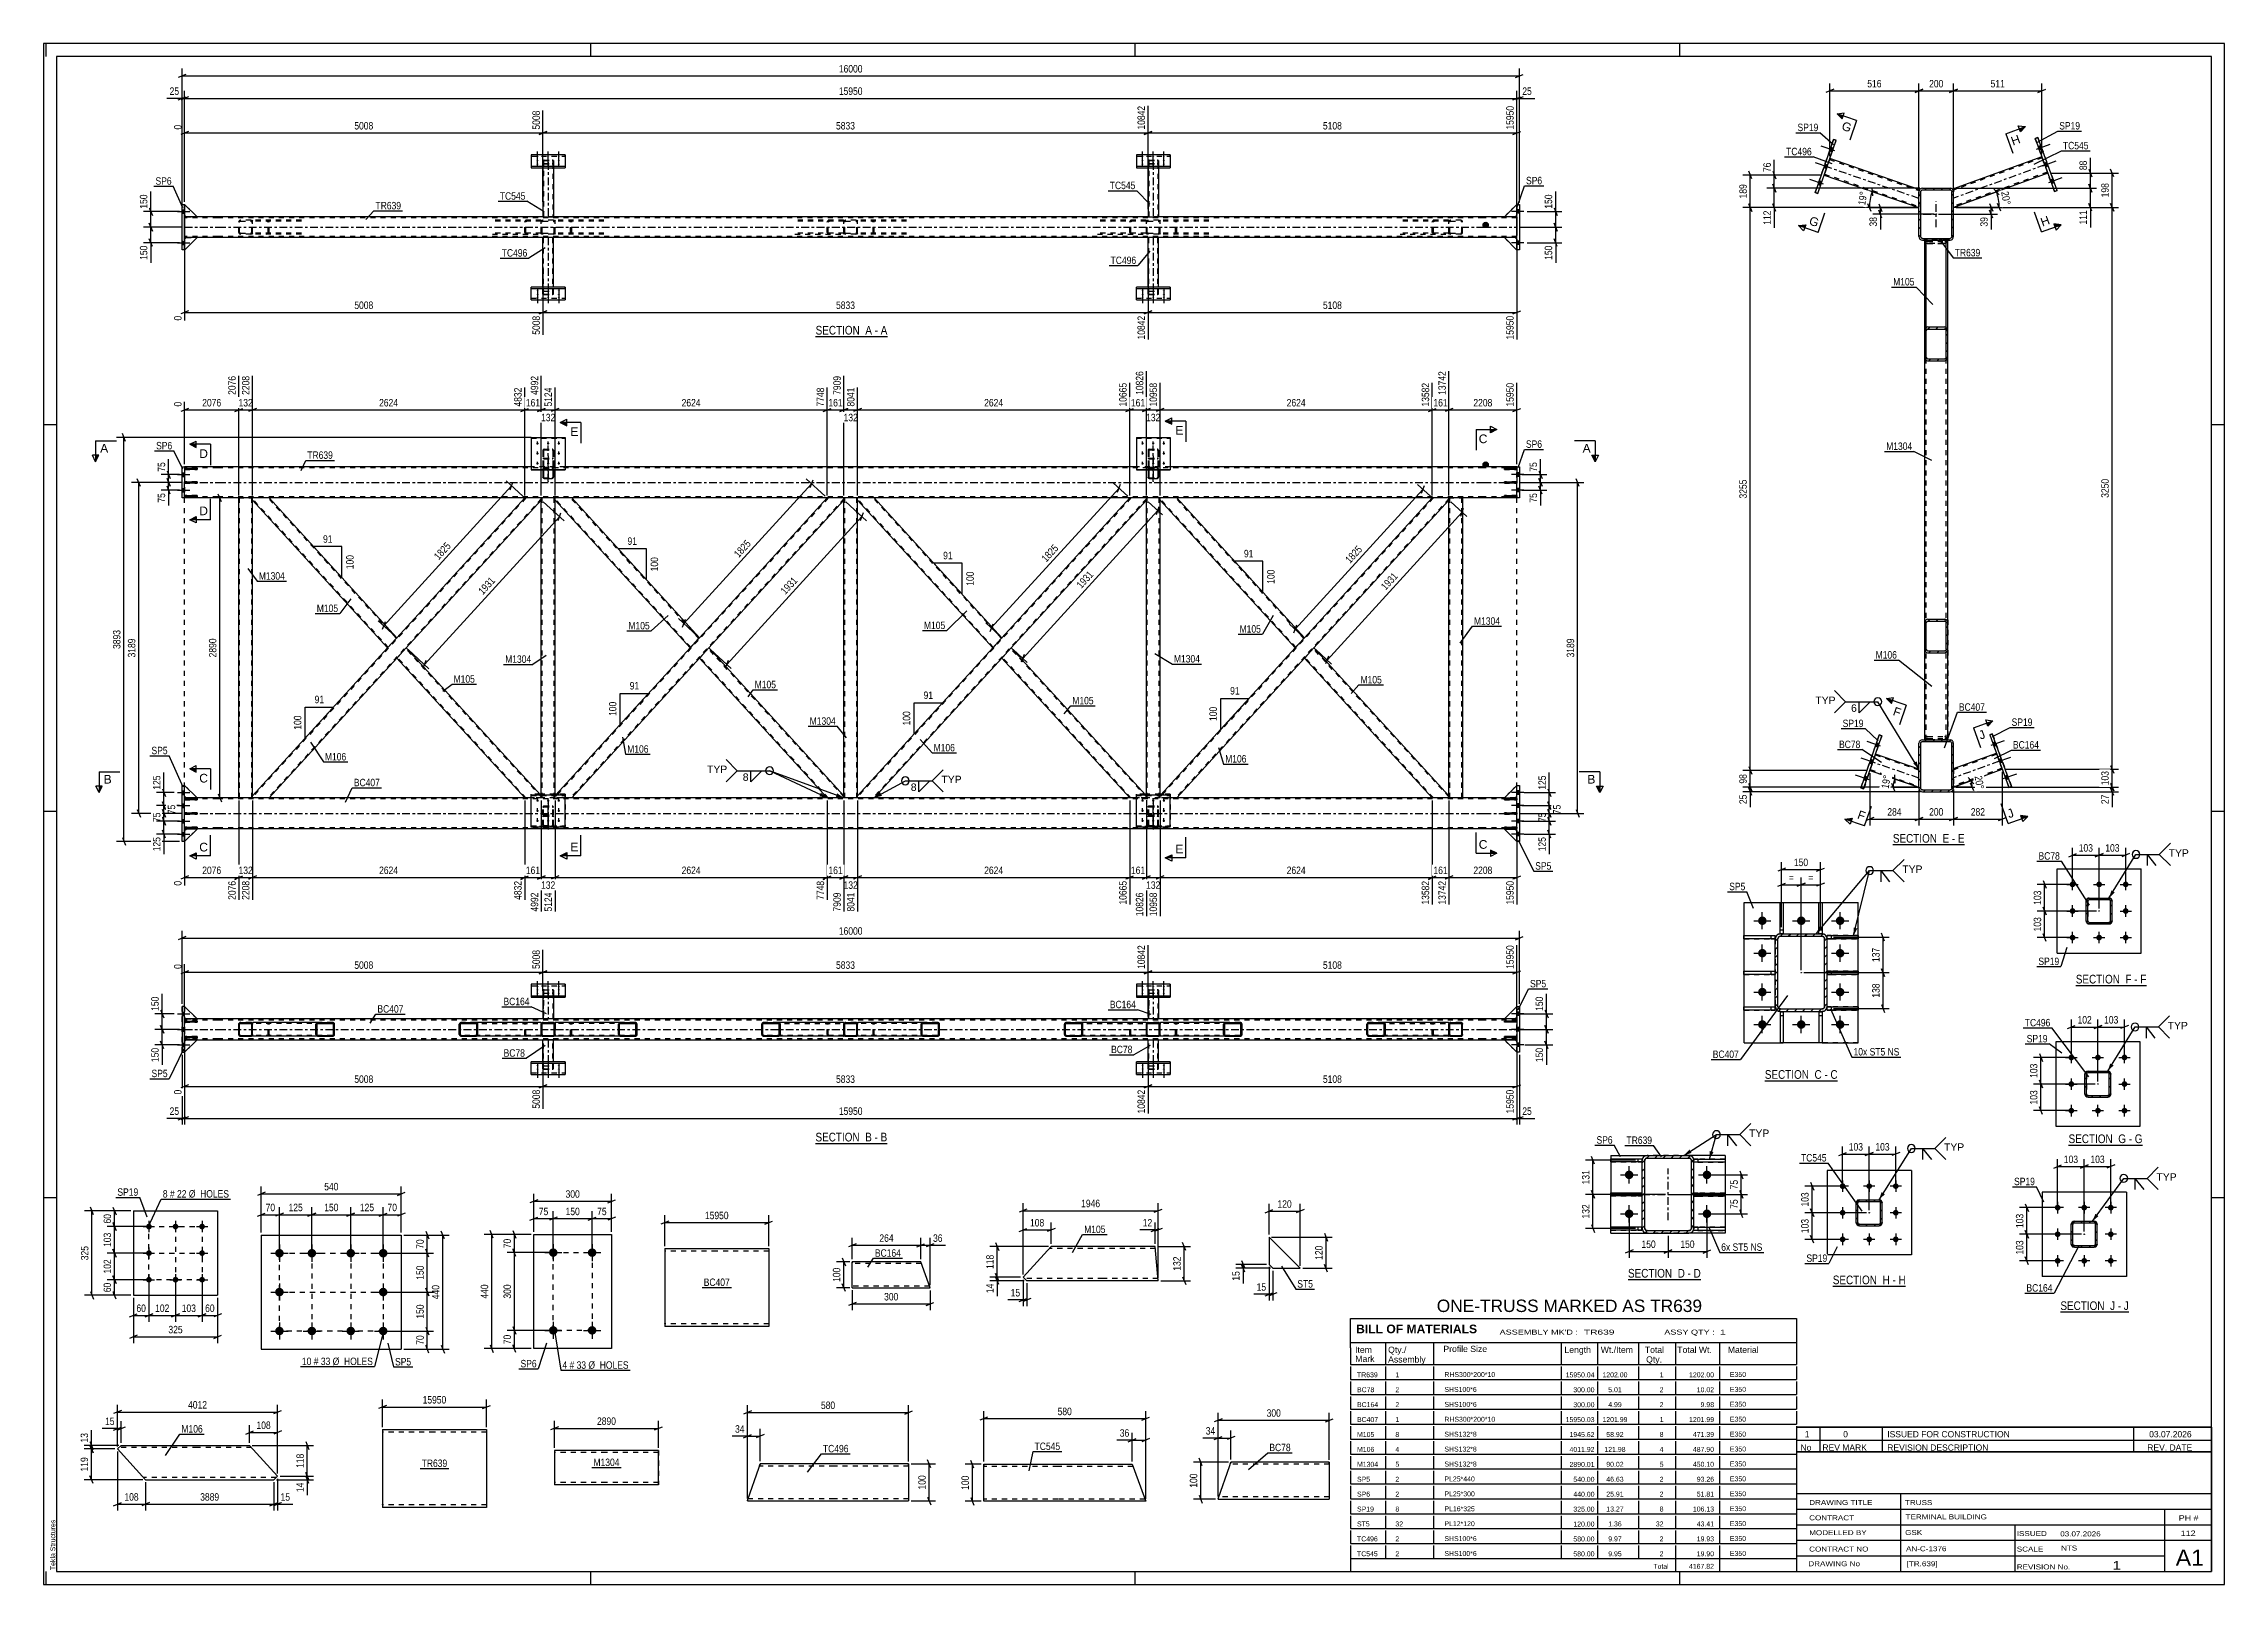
# Model space of a CAD drawing. Header units: millimetres. Extents: x 0 to 841, y 0 to 594.
import ezdxf

# ---------------------------------------------------------------- set-up
doc = ezdxf.new("R2010")
doc.units = ezdxf.units.MM
doc.linetypes.add('DXK_LINE_DOT2', pattern=[3.9198, 1.9599, -1.9599])
doc.linetypes.add('DXK_LINE_DOT3', pattern=[5.9187, 2.979, -0.9799, 0.9799, -0.9799])
doc.styles.add('Arial', font='ARIAL.TTF', dxfattribs={"height": 0.2})
doc.styles.add('Arial Bold', font='ARIALBD.TTF', dxfattribs={"height": 0.2})
doc.styles.add('Arial Narrow', font='ARIALN.TTF', dxfattribs={"height": 0.2})

# ---------------------------------------------------------------- blocks, each defined once
blk = doc.blocks.new('Unknown-761549663-1133')
at = {"color": 5, "linetype": 'Continuous'}
for p, q in [((841, 594), (0, 594)), ((0, 594), (0, 0)), ((1, 589), (1, 594)), ((836, 589), (5, 589)), ((5, 589), (5, 5)), ((211, 589), (211, 594)), ((421, 589), (421, 594)), ((631, 589), (631, 594)), ((836, 5), (836, 589)), ((841, 0), (841, 594)), ((5, 447), (0, 447)), ((841, 447), (836, 447)), ((5, 298), (0, 298)), ((841, 298), (836, 298)), ((5, 149), (0, 149)), ((841, 149), (836, 149)), ((0, 0), (841, 0)), ((1, 0), (1, 5)), ((5, 5), (836, 5)), ((211, 0), (211, 5)), ((421, 0), (421, 5)), ((631, 0), (631, 5))]:
    blk.add_line(p, q, dxfattribs=at)
at = {"color": 174, "linetype": 'Continuous', "style": 'Arial'}
blk.add_text('Tekla Structures', height=1.9102, rotation=90, dxfattribs=at).set_placement((4.5, 5.5))
blk = doc.blocks.new('Unknown-761549663-20038')
at = {"color": 7, "linetype": 'Continuous'}
for p, q in [((504, 102.5), (676, 102.5)), ((504, 91.25), (504, 102.5)), ((676, 102.5), (676, 91.25)), ((504, 93.25), (676, 93.25)), ((517.5, 93.25), (517.5, 84.75)), ((536, 93.25), (536, 84.75)), ((585.28, 93.25), (585.28, 84.75)), ((599.28, 93.25), (599.28, 84.75)), ((615, 93.25), (615, 84.75)), ((629.28, 93.25), (629.28, 84.75)), ((646.28, 93.25), (646.28, 84.75)), ((504, 91.25), (504, 86.25)), ((504, 86.25), (504, 84.75)), ((504, 84.75), (676, 84.75)), ((676, 91.25), (676, 84.75)), ((504, 83.98), (504, 79)), ((504, 79), (676, 79)), ((504, 78.23), (504, 73.25)), ((517.5, 83.98), (517.5, 79)), ((517.5, 78.23), (517.5, 73.25)), ((536, 83.98), (536, 79)), ((536, 78.23), (536, 73.25)), ((585.28, 83.98), (585.28, 79)), ((585.28, 78.23), (585.28, 73.25)), ((599.28, 83.98), (599.28, 79)), ((599.28, 78.23), (599.28, 73.25)), ((615, 83.98), (615, 79)), ((615, 78.23), (615, 73.25)), ((629.28, 83.98), (629.28, 79)), ((629.28, 78.23), (629.28, 73.25)), ((646.28, 83.98), (646.28, 79)), ((646.28, 78.23), (646.28, 73.25)), ((676, 83.98), (676, 79)), ((676, 78.23), (676, 73.25)), ((504, 73.25), (676, 73.25)), ((504, 72.48), (504, 67.5)), ((504, 67.5), (676, 67.5)), ((517.5, 72.48), (517.5, 67.5)), ((536, 72.48), (536, 67.5)), ((585.28, 72.48), (585.28, 67.5)), ((599.28, 72.48), (599.28, 67.5)), ((615, 72.48), (615, 67.5)), ((629.28, 72.48), (629.28, 67.5)), ((646.28, 72.48), (646.28, 67.5)), ((676, 72.48), (676, 67.5)), ((504, 66.73), (504, 61.75)), ((504, 61.75), (676, 61.75)), ((504, 60.98), (504, 56)), ((517.5, 66.73), (517.5, 61.75)), ((517.5, 60.98), (517.5, 56)), ((536, 66.73), (536, 61.75)), ((536, 60.98), (536, 56)), ((585.28, 66.73), (585.28, 61.75)), ((585.28, 60.98), (585.28, 56)), ((599.28, 66.73), (599.28, 61.75)), ((599.28, 60.98), (599.28, 56)), ((615, 66.73), (615, 61.75)), ((615, 60.98), (615, 56)), ((629.28, 66.73), (629.28, 61.75)), ((629.28, 60.98), (629.28, 56)), ((646.28, 66.73), (646.28, 61.75)), ((646.28, 60.98), (646.28, 56)), ((676, 66.73), (676, 61.75)), ((676, 60.98), (676, 56)), ((504, 56), (676, 56)), ((504, 55.23), (504, 50.25)), ((517.5, 55.23), (517.5, 50.25)), ((536, 55.23), (536, 50.25)), ((585.28, 55.23), (585.28, 50.25)), ((599.28, 55.23), (599.28, 50.25)), ((615, 55.23), (615, 50.25)), ((629.28, 55.23), (629.28, 50.25)), ((646.28, 55.23), (646.28, 50.25)), ((676, 55.23), (676, 50.25)), ((504, 50.25), (676, 50.25)), ((504, 49.48), (504, 44.5)), ((504, 44.5), (676, 44.5)), ((504, 43.73), (504, 38.75)), ((517.5, 49.48), (517.5, 44.5)), ((517.5, 43.73), (517.5, 38.75)), ((536, 49.48), (536, 44.5)), ((536, 43.73), (536, 38.75)), ((585.28, 49.48), (585.28, 44.5)), ((585.28, 43.73), (585.28, 38.75)), ((599.28, 49.48), (599.28, 44.5)), ((599.28, 43.73), (599.28, 38.75)), ((615, 49.48), (615, 44.5)), ((615, 43.73), (615, 38.75)), ((629.28, 49.48), (629.28, 44.5)), ((629.28, 43.73), (629.28, 38.75)), ((646.28, 49.48), (646.28, 44.5)), ((646.28, 43.73), (646.28, 38.75)), ((676, 49.48), (676, 44.5)), ((676, 43.73), (676, 38.75)), ((504, 38.75), (676, 38.75)), ((504, 37.98), (504, 33)), ((517.5, 37.98), (517.5, 33)), ((536, 37.98), (536, 33)), ((585.28, 37.98), (585.28, 33)), ((599.28, 37.98), (599.28, 33)), ((615, 37.98), (615, 33)), ((629.28, 37.98), (629.28, 33)), ((646.28, 37.98), (646.28, 33)), ((676, 37.98), (676, 33)), ((504, 33), (676, 33)), ((504, 32.23), (504, 27.25)), ((504, 27.25), (676, 27.25)), ((504, 26.48), (504, 21.5)), ((517.5, 32.23), (517.5, 27.25)), ((517.5, 26.48), (517.5, 21.5)), ((536, 32.23), (536, 27.25)), ((536, 26.48), (536, 21.5)), ((585.28, 32.23), (585.28, 27.25)), ((585.28, 26.48), (585.28, 21.5)), ((599.28, 32.23), (599.28, 27.25)), ((599.28, 26.48), (599.28, 21.5)), ((615, 32.23), (615, 27.25)), ((615, 26.48), (615, 21.5)), ((629.28, 32.23), (629.28, 27.25)), ((629.28, 26.48), (629.28, 21.5)), ((646.28, 32.23), (646.28, 27.25)), ((646.28, 26.48), (646.28, 21.5)), ((676, 32.23), (676, 27.25)), ((676, 26.48), (676, 21.5)), ((504, 21.5), (676, 21.5)), ((504, 20.73), (504, 15.75)), ((517.5, 20.73), (517.5, 15.75)), ((536, 20.73), (536, 15.75)), ((585.28, 20.73), (585.28, 15.75)), ((599.28, 20.73), (599.28, 15.75)), ((615, 20.73), (615, 15.75)), ((629.28, 20.73), (629.28, 15.75)), ((646.28, 20.73), (646.28, 15.75)), ((676, 20.73), (676, 15.75)), ((504, 15.75), (676, 15.75)), ((504, 14.98), (504, 10)), ((504, 10), (676, 10)), ((504, 10), (676, 10)), ((504, 10), (504, 5)), ((517.5, 14.98), (517.5, 10)), ((536, 14.98), (536, 10)), ((585.28, 14.98), (585.28, 10)), ((599.28, 14.98), (599.28, 10)), ((615, 14.98), (615, 10)), ((629.28, 14.98), (629.28, 10)), ((629.28, 10), (629.28, 5)), ((646.28, 14.98), (646.28, 10)), ((646.28, 10), (646.28, 5)), ((676, 14.98), (676, 10)), ((676, 10), (676, 5)), ((504, 5), (676, 5))]:
    blk.add_line(p, q, dxfattribs=at)
at = {"color": 7}
for s, height, style, p in [('BILL OF MATERIALS', 3.3405, 'Arial Bold', (506.15, 96.81)), ('Mark', 2.388, 'Arial', (505.84, 85.75)), ('Profile Size', 2.3877, 'Arial', (539.81, 89.58))]:
    blk.add_text(s, height=height, dxfattribs=dict(at, style=style)).set_placement(p)
at = {"color": 7, "linetype": 'Continuous', "style": 'Arial Narrow'}
for s, height, width, p in [("ASSEMBLY MK'D :", 1.9089, 1.6, (561.5, 96.3)), ('TR639', 1.909, 1.794707, (594, 96.3)), ('ASSY QTY :', 1.909, 1.6, (625, 96.3)), ('1', 1.91, 1.794707, (646.5, 96.3))]:
    blk.add_text(s, height=height, dxfattribs=dict(at, width=width)).set_placement(p)
at = {"color": 7, "linetype": 'Continuous'}
for s, height, style, p in [('Item', 2.388, 'Arial', (505.75, 89.25)), ('Assembly', 2.388, 'Arial', (518.5, 85.52)), ('Qty./', 2.388, 'Arial', (518.5, 89.25)), ('Length', 2.388, 'Arial', (586.5, 89.25)), ('Wt./Item', 2.388, 'Arial', (600.5, 89.25)), ('Total', 2.388, 'Arial', (617.5, 89.25)), ('Qty.', 2.388, 'Arial', (618, 85.52)), ('Total Wt.', 2.388, 'Arial', (630, 89.25)), ('Material', 2.388, 'Arial', (649.5, 89.25)), ('TR639', 1.91, 'Arial', (506.5, 79.84)), ('BC78', 1.91, 'Arial', (506.5, 74.09)), ('2', 1.91, 'Arial', (521.31, 74.09)), ('1', 1.91, 'Arial', (521.31, 79.84)), ('SHS100*6', 1.91, 'Arial', (540.21, 74.19)), ('RHS300*200*10', 1.9102, 'Arial', (540.21, 79.94)), ('15950.04', 1.91, 'Arial', (586.97, 79.81)), ('300.00', 1.91, 'Arial', (589.93, 74.06)), ('1202.00', 1.91, 'Arial', (601.16, 79.84)), ('5.01', 1.91, 'Arial', (603.39, 74.09)), ('2', 1.91, 'Arial', (623.22, 74.09)), ('1', 1.91, 'Arial', (623.22, 79.84)), ('1202.00', 1.91, 'Arial', (634.55, 79.84)), ('10.02', 1.91, 'Arial', (637.52, 74.09)), ('E350', 1.91, 'Arial', (650.31, 79.98)), ('E350', 1.91, 'Arial', (650.31, 74.23)), ('BC164', 1.91, 'Arial', (506.5, 68.34)), ('2', 1.91, 'Arial', (521.31, 68.34)), ('SHS100*6', 1.91, 'Arial', (540.21, 68.44)), ('300.00', 1.91, 'Arial', (589.93, 68.31)), ('4.99', 1.91, 'Arial', (603.39, 68.34)), ('2', 1.91, 'Arial', (623.22, 68.34)), ('9.98', 1.91, 'Arial', (639, 68.34)), ('E350', 1.91, 'Arial', (650.31, 68.48)), ('BC407', 1.91, 'Arial', (506.5, 62.59)), ('1', 1.91, 'Arial', (521.31, 62.59)), ('SHS132*8', 1.91, 'Arial', (540.21, 56.94)), ('RHS300*200*10', 1.9102, 'Arial', (540.21, 62.69)), ('15950.03', 1.91, 'Arial', (586.97, 62.56)), ('1201.99', 1.91, 'Arial', (601.16, 62.59)), ('1', 1.91, 'Arial', (623.22, 62.59)), ('1201.99', 1.91, 'Arial', (634.55, 62.59)), ('E350', 1.91, 'Arial', (650.31, 62.73)), ('E350', 1.91, 'Arial', (650.31, 56.98)), ('M105', 1.91, 'Arial', (506.5, 56.84)), ('M106', 1.91, 'Arial', (506.5, 51.09)), ('4', 1.91, 'Arial', (521.31, 51.09)), ('8', 1.91, 'Arial', (521.31, 56.84)), ('SHS132*8', 1.91, 'Arial', (540.21, 51.19)), ('4011.92', 1.91, 'Arial', (588.45, 51.06)), ('1945.62', 1.91, 'Arial', (588.45, 56.81)), ('121.98', 1.91, 'Arial', (601.9, 51.09)), ('58.92', 1.91, 'Arial', (602.64, 56.84)), ('4', 1.91, 'Arial', (623.22, 51.09)), ('8', 1.91, 'Arial', (623.22, 56.84)), ('471.39', 1.91, 'Arial', (636.03, 56.84)), ('487.90', 1.91, 'Arial', (636.03, 51.09)), ('E350', 1.91, 'Arial', (650.31, 51.23)), ('M1304', 1.91, 'Arial', (506.5, 45.34)), ('5', 1.91, 'Arial', (521.31, 45.34)), ('SHS132*8', 1.91, 'Arial', (540.21, 45.44)), ('2890.01', 1.91, 'Arial', (588.45, 45.3)), ('90.02', 1.91, 'Arial', (602.64, 45.34)), ('5', 1.91, 'Arial', (623.22, 45.34)), ('450.10', 1.91, 'Arial', (636.03, 45.34)), ('E350', 1.91, 'Arial', (650.31, 45.48)), ('SP5', 1.91, 'Arial', (506.5, 39.59)), ('SP6', 1.91, 'Arial', (506.5, 33.84)), ('2', 1.91, 'Arial', (521.31, 39.59)), ('2', 1.91, 'Arial', (521.31, 33.84)), ('PL25*440', 1.91, 'Arial', (540.21, 39.69)), ('PL25*300', 1.91, 'Arial', (540.21, 33.94)), ('440.00', 1.91, 'Arial', (589.93, 33.8)), ('540.00', 1.91, 'Arial', (589.93, 39.55)), ('46.63', 1.91, 'Arial', (602.64, 39.59)), ('25.91', 1.91, 'Arial', (602.64, 33.84)), ('2', 1.91, 'Arial', (623.22, 39.59)), ('2', 1.91, 'Arial', (623.22, 33.84)), ('51.81', 1.91, 'Arial', (637.52, 33.84)), ('93.26', 1.91, 'Arial', (637.52, 39.59)), ('E350', 1.91, 'Arial', (650.31, 39.73)), ('E350', 1.91, 'Arial', (650.31, 33.98)), ('SP19', 1.91, 'Arial', (506.5, 28.09)), ('8', 1.91, 'Arial', (521.31, 28.09)), ('PL16*325', 1.91, 'Arial', (540.21, 28.19)), ('325.00', 1.91, 'Arial', (589.93, 28.05)), ('13.27', 1.91, 'Arial', (602.64, 28.09)), ('8', 1.91, 'Arial', (623.22, 28.09)), ('106.13', 1.91, 'Arial', (636.03, 28.09)), ('E350', 1.91, 'Arial', (650.31, 28.23)), ('TC496', 1.91, 'Arial', (506.5, 16.59)), ('ST5', 1.91, 'Arial', (506.5, 22.34)), ('32', 1.91, 'Arial', (521.31, 22.34)), ('2', 1.91, 'Arial', (521.31, 16.59)), ('SHS100*6', 1.91, 'Arial', (540.21, 16.69)), ('PL12*120', 1.91, 'Arial', (540.21, 22.44)), ('580.00', 1.91, 'Arial', (589.93, 16.55)), ('120.00', 1.91, 'Arial', (589.93, 22.3)), ('9.97', 1.91, 'Arial', (603.39, 16.59)), ('1.36', 1.91, 'Arial', (603.39, 22.34)), ('32', 1.91, 'Arial', (621.74, 22.34)), ('2', 1.91, 'Arial', (623.22, 16.59)), ('43.41', 1.91, 'Arial', (637.52, 22.34)), ('19.93', 1.91, 'Arial', (637.52, 16.59)), ('E350', 1.91, 'Arial', (650.31, 22.48)), ('E350', 1.91, 'Arial', (650.31, 16.73)), ('TC545', 1.91, 'Arial', (506.5, 10.84)), ('2', 1.91, 'Arial', (521.31, 10.84)), ('SHS100*6', 1.91, 'Arial', (540.21, 10.94)), ('580.00', 1.91, 'Arial', (589.93, 10.8)), ('9.95', 1.91, 'Arial', (603.39, 10.84)), ('2', 1.91, 'Arial', (623.22, 10.84)), ('19.90', 1.91, 'Arial', (637.52, 10.84)), ('E350', 1.91, 'Arial', (650.31, 10.98)), ('Total', 1.909, 'Arial Narrow', (620.83, 6)), ('4167.82', 1.91, 'Arial', (634.52, 6))]:
    blk.add_text(s, height=height, dxfattribs=dict(at, style=style)).set_placement(p)
blk = doc.blocks.new('Unknown-761549663-20039')
at = {"color": 2, "linetype": 'Continuous'}
blk.add_line((530, 102.5), (647.5, 102.5), dxfattribs=at)
at = {"color": 7, "style": 'Arial'}
blk.add_text('ONE-TRUSS MARKED AS TR639', height=4.7754, dxfattribs=at).set_placement((537.26, 105))
blk = doc.blocks.new('Unknown-761549663-20040')
at = {"color": 7, "linetype": 'Continuous'}
for p, q in [((676, 51.05), (676, 5)), ((676, 51.05), (836, 51.05)), ((836, 51), (836, 5)), ((676, 35), (836, 35)), ((716.14, 35), (716.14, 5)), ((676, 29), (836, 29)), ((818, 5.05), (818, 29.05)), ((676, 23), (836, 23)), ((676, 17), (836, 17)), ((760.14, 23), (760.14, 5)), ((676, 11), (818, 11)), ((676, 5), (836, 5))]:
    blk.add_line(p, q, dxfattribs=at)
at = {"color": 7, "style": 'Arial Narrow'}
for s, height, width, p in [('CONTRACT', 1.909, 1.425378, (680.88, 24.71)), ('DRAWING TITLE', 1.9089, 1.425378, (680.88, 30.61)), ('TRUSS', 1.909, 1.425378, (717.81, 30.59)), ('TERMINAL BUILDING', 1.9089, 1.425378, (718.06, 25.07)), ('MODELLED BY', 1.9089, 1.425378, (680.88, 18.98)), ('GSK', 1.909, 1.425378, (717.88, 19.04)), ('ISSUED', 1.909, 1.425378, (760.94, 18.64)), ('03.07.2026', 1.909, 1.425378, (777.69, 18.52)), ('DRAWING No', 1.909, 1.425378, (680.56, 7)), ('CONTRACT NO', 1.9089, 1.425378, (680.88, 12.66)), ('AN-C-1376', 1.909, 1.425378, (718.23, 12.78)), ('[TR.639]', 1.909, 1.425378, (718.46, 6.99)), ('SCALE', 1.909, 1.425378, (760.94, 12.65)), ('1', 3.34, 1.5, (797.91, 5.68)), ('A1', 6.204, 1.25, (822.24, 7.2)), ('REVISION No.', 1.9089, 1.425378, (760.94, 5.77))]:
    blk.add_text(s, height=height, dxfattribs=dict(at, width=width)).set_placement(p)
at = {"color": 7, "linetype": 'Continuous', "style": 'Arial Narrow'}
for s, height, width, p in [('PH #', 2.1, 1.42538, (823.4, 24.55)), ('112', 2.1, 1.42538, (824.19, 18.65)), ('NTS', 1.909, 1.425378, (778, 13.05))]:
    blk.add_text(s, height=height, dxfattribs=dict(at, width=width)).set_placement(p)
blk = doc.blocks.new('Unknown-761549663-20041')
at = {"color": 7, "linetype": 'Continuous'}
for p, q in [((676, 60.55), (836, 60.55)), ((836, 60.55), (676, 60.55)), ((676, 60.55), (676, 55.55)), ((685, 60.55), (685, 55.55)), ((709, 60.55), (709, 55.55)), ((806, 60.55), (806, 55.55)), ((836, 60.55), (836, 55.55)), ((676, 55.55), (836, 55.55)), ((676, 55.55), (676, 51.05)), ((676, 55.55), (836, 55.55)), ((836, 51.05), (676, 51.05)), ((685, 55.55), (685, 51.05)), ((709, 55.55), (709, 51.05)), ((806, 55.55), (806, 51.05)), ((836, 55.55), (836, 51.05))]:
    blk.add_line(p, q, dxfattribs=at)
at = {"color": 7, "linetype": 'Continuous', "style": 'Arial Narrow'}
for s, height, width, p in [('1', 2.39, 1.196471, (679.16, 56.7)), ('0', 2.39, 1.196471, (694, 56.7)), ('ISSUED FOR CONSTRUCTION', 2.3861, 1.196471, (711, 56.7)), ('03.07.2026', 2.386, 1.196471, (812, 56.7)), ('No', 2.386, 1.2, (677.54, 51.55)), ('REV MARK', 2.386, 1.2, (686, 51.55)), ('REVISION DESCRIPTION', 2.3861, 1.2, (711, 51.55)), ('REV. DATE', 2.386, 1.2, (811.28, 51.55))]:
    blk.add_text(s, height=height, dxfattribs=dict(at, width=width)).set_placement(p)
blk = doc.blocks.new('Unknown-761549663-12 - 3864')
at = {"color": 6, "linetype": 'Continuous'}
blk.add_line((297.73, 481.09), (325.38, 481.09), dxfattribs=at)
at = {"color": 0, "linetype": 'Continuous'}
blk.add_wipeout([(315.84, 481.84), (315.84, 485.34), (297.73, 485.34), (297.73, 481.84)], dxfattribs=at)
blk.add_wipeout([(319.45, 481.84), (319.45, 485.34), (316.89, 485.34), (316.89, 481.84)], dxfattribs=at)
at = {"color": 7, "linetype": 'Continuous', "style": 'Arial Narrow'}
blk.add_text('SECTION ', height=3.34, dxfattribs=at).set_placement((297.73, 481.84))
at = {"color": 0, "linetype": 'Continuous'}
blk.add_wipeout([(321.77, 481.84), (321.77, 485.34), (320.5, 485.34), (320.5, 481.84)], dxfattribs=at)
blk.add_wipeout([(325.38, 481.84), (325.38, 485.34), (322.82, 485.34), (322.82, 481.84)], dxfattribs=at)
at = {"color": 7, "linetype": 'Continuous', "style": 'Arial Narrow'}
for s, p in [('A', (316.89, 481.84)), ('-', (320.5, 481.84)), ('A', (322.82, 481.84))]:
    blk.add_text(s, height=3.34, dxfattribs=at).set_placement(p)
blk = doc.blocks.new('Unknown-761549663-13 - 2948')
at = {"color": 6, "linetype": 'Continuous'}
blk.add_line((297.67, 170.02), (325.31, 170.02), dxfattribs=at)
at = {"color": 0, "linetype": 'Continuous'}
blk.add_wipeout([(315.78, 170.77), (315.78, 174.27), (297.67, 174.27), (297.67, 170.77)], dxfattribs=at)
blk.add_wipeout([(319.38, 170.77), (319.38, 174.27), (316.83, 174.27), (316.83, 170.77)], dxfattribs=at)
at = {"color": 7, "linetype": 'Continuous', "style": 'Arial Narrow'}
blk.add_text('SECTION ', height=3.34, dxfattribs=at).set_placement((297.67, 170.77))
at = {"color": 0, "linetype": 'Continuous'}
blk.add_wipeout([(321.71, 170.77), (321.71, 174.27), (320.43, 174.27), (320.43, 170.77)], dxfattribs=at)
blk.add_wipeout([(325.31, 170.77), (325.31, 174.27), (322.76, 174.27), (322.76, 170.77)], dxfattribs=at)
at = {"color": 7, "linetype": 'Continuous', "style": 'Arial Narrow'}
for s, p in [('B', (316.83, 170.77)), ('-', (320.43, 170.77)), ('B', (322.76, 170.77))]:
    blk.add_text(s, height=3.34, dxfattribs=at).set_placement(p)
blk = doc.blocks.new('Unknown-761549663-14 - 14728')
at = {"color": 6, "linetype": 'Continuous'}
blk.add_line((663.77, 194.16), (691.85, 194.16), dxfattribs=at)
at = {"color": 0, "linetype": 'Continuous'}
blk.add_wipeout([(681.88, 194.91), (681.88, 198.41), (663.77, 198.41), (663.77, 194.91)], dxfattribs=at)
blk.add_wipeout([(685.7, 194.91), (685.7, 198.41), (682.93, 198.41), (682.93, 194.91)], dxfattribs=at)
at = {"color": 7, "linetype": 'Continuous', "style": 'Arial Narrow'}
blk.add_text('SECTION ', height=3.34, dxfattribs=at).set_placement((663.77, 194.91))
at = {"color": 0, "linetype": 'Continuous'}
blk.add_wipeout([(688.03, 194.91), (688.03, 198.41), (686.75, 198.41), (686.75, 194.91)], dxfattribs=at)
blk.add_wipeout([(691.85, 194.91), (691.85, 198.41), (689.08, 198.41), (689.08, 194.91)], dxfattribs=at)
at = {"color": 7, "linetype": 'Continuous', "style": 'Arial Narrow'}
for s, p in [('C', (682.93, 194.91)), ('-', (686.75, 194.91)), ('C', (689.08, 194.91))]:
    blk.add_text(s, height=3.34, dxfattribs=at).set_placement(p)
blk = doc.blocks.new('Unknown-761549663-15 - 2424')
at = {"color": 6, "linetype": 'Continuous'}
blk.add_line((713.15, 285.19), (740.79, 285.19), dxfattribs=at)
at = {"color": 0, "linetype": 'Continuous'}
blk.add_wipeout([(731.25, 285.94), (731.25, 289.44), (713.15, 289.44), (713.15, 285.94)], dxfattribs=at)
blk.add_wipeout([(734.86, 285.94), (734.86, 289.44), (732.3, 289.44), (732.3, 285.94)], dxfattribs=at)
at = {"color": 7, "linetype": 'Continuous', "style": 'Arial Narrow'}
blk.add_text('SECTION ', height=3.34, dxfattribs=at).set_placement((713.15, 285.94))
at = {"color": 0, "linetype": 'Continuous'}
blk.add_wipeout([(737.19, 285.94), (737.19, 289.44), (735.91, 289.44), (735.91, 285.94)], dxfattribs=at)
blk.add_wipeout([(740.79, 285.94), (740.79, 289.44), (738.24, 289.44), (738.24, 285.94)], dxfattribs=at)
at = {"color": 7, "linetype": 'Continuous', "style": 'Arial Narrow'}
for s, p in [('E', (732.3, 285.94)), ('-', (735.91, 285.94)), ('E', (738.24, 285.94))]:
    blk.add_text(s, height=3.34, dxfattribs=at).set_placement(p)
blk = doc.blocks.new('Unknown-761549663-16 - 16524')
at = {"color": 6, "linetype": 'Continuous'}
blk.add_line((783.7, 230.91), (810.91, 230.91), dxfattribs=at)
at = {"color": 0, "linetype": 'Continuous'}
blk.add_wipeout([(801.81, 231.66), (801.81, 235.16), (783.7, 235.16), (783.7, 231.66)], dxfattribs=at)
blk.add_wipeout([(805.2, 231.66), (805.2, 235.16), (802.86, 235.16), (802.86, 231.66)], dxfattribs=at)
at = {"color": 7, "linetype": 'Continuous', "style": 'Arial Narrow'}
blk.add_text('SECTION ', height=3.34, dxfattribs=at).set_placement((783.7, 231.66))
at = {"color": 0, "linetype": 'Continuous'}
blk.add_wipeout([(807.52, 231.66), (807.52, 235.16), (806.25, 235.16), (806.25, 231.66)], dxfattribs=at)
blk.add_wipeout([(810.91, 231.66), (810.91, 235.16), (808.57, 235.16), (808.57, 231.66)], dxfattribs=at)
at = {"color": 7, "linetype": 'Continuous', "style": 'Arial Narrow'}
for s, p in [('F', (802.86, 231.66)), ('-', (806.25, 231.66)), ('F', (808.57, 231.66))]:
    blk.add_text(s, height=3.34, dxfattribs=at).set_placement(p)
blk = doc.blocks.new('Unknown-761549663-25 - 16659')
at = {"color": 6, "linetype": 'Continuous'}
blk.add_line((780.92, 169.38), (809.42, 169.38), dxfattribs=at)
at = {"color": 0, "linetype": 'Continuous'}
blk.add_wipeout([(799.03, 170.13), (799.03, 173.63), (780.92, 173.63), (780.92, 170.13)], dxfattribs=at)
blk.add_wipeout([(803.07, 170.13), (803.07, 173.63), (800.08, 173.63), (800.08, 170.13)], dxfattribs=at)
at = {"color": 7, "linetype": 'Continuous', "style": 'Arial Narrow'}
blk.add_text('SECTION ', height=3.34, dxfattribs=at).set_placement((780.92, 170.13))
at = {"color": 0, "linetype": 'Continuous'}
blk.add_wipeout([(805.39, 170.13), (805.39, 173.63), (804.12, 173.63), (804.12, 170.13)], dxfattribs=at)
blk.add_wipeout([(809.42, 170.13), (809.42, 173.63), (806.44, 173.63), (806.44, 170.13)], dxfattribs=at)
at = {"color": 7, "linetype": 'Continuous', "style": 'Arial Narrow'}
for s, p in [('G', (800.08, 170.13)), ('-', (804.12, 170.13)), ('G', (806.44, 170.13))]:
    blk.add_text(s, height=3.34, dxfattribs=at).set_placement(p)
blk = doc.blocks.new('Unknown-761549663-44 - 15198')
at = {"color": 6, "linetype": 'Continuous'}
blk.add_line((611.01, 117.52), (639.08, 117.52), dxfattribs=at)
at = {"color": 0, "linetype": 'Continuous'}
blk.add_wipeout([(629.12, 118.27), (629.12, 121.77), (611.01, 121.77), (611.01, 118.27)], dxfattribs=at)
blk.add_wipeout([(632.94, 118.27), (632.94, 121.77), (630.17, 121.77), (630.17, 118.27)], dxfattribs=at)
at = {"color": 7, "linetype": 'Continuous', "style": 'Arial Narrow'}
blk.add_text('SECTION ', height=3.34, dxfattribs=at).set_placement((611.01, 118.27))
at = {"color": 0, "linetype": 'Continuous'}
blk.add_wipeout([(635.26, 118.27), (635.26, 121.77), (633.99, 121.77), (633.99, 118.27)], dxfattribs=at)
blk.add_wipeout([(639.08, 118.27), (639.08, 121.77), (636.31, 121.77), (636.31, 118.27)], dxfattribs=at)
at = {"color": 7, "linetype": 'Continuous', "style": 'Arial Narrow'}
for s, p in [('D', (630.17, 118.27)), ('-', (633.99, 118.27)), ('D', (636.31, 118.27))]:
    blk.add_text(s, height=3.34, dxfattribs=at).set_placement(p)
blk = doc.blocks.new('Unknown-761549663-45 - 16799')
at = {"color": 6, "linetype": 'Continuous'}
blk.add_line((689.99, 114.96), (718.07, 114.96), dxfattribs=at)
at = {"color": 0, "linetype": 'Continuous'}
blk.add_wipeout([(708.1, 115.71), (708.1, 119.21), (689.99, 119.21), (689.99, 115.71)], dxfattribs=at)
blk.add_wipeout([(711.92, 115.71), (711.92, 119.21), (709.15, 119.21), (709.15, 115.71)], dxfattribs=at)
at = {"color": 7, "linetype": 'Continuous', "style": 'Arial Narrow'}
blk.add_text('SECTION ', height=3.34, dxfattribs=at).set_placement((689.99, 115.71))
at = {"color": 0, "linetype": 'Continuous'}
blk.add_wipeout([(714.25, 115.71), (714.25, 119.21), (712.97, 119.21), (712.97, 115.71)], dxfattribs=at)
blk.add_wipeout([(718.07, 115.71), (718.07, 119.21), (715.3, 119.21), (715.3, 115.71)], dxfattribs=at)
at = {"color": 7, "linetype": 'Continuous', "style": 'Arial Narrow'}
for s, p in [('H', (709.15, 115.71)), ('H', (715.3, 115.71)), ('-', (712.97, 115.71))]:
    blk.add_text(s, height=3.34, dxfattribs=at).set_placement(p)
blk = doc.blocks.new('Unknown-761549663-46 - 16930')
at = {"color": 6, "linetype": 'Continuous'}
blk.add_line((777.76, 105.02), (804.12, 105.02), dxfattribs=at)
at = {"color": 0, "linetype": 'Continuous'}
blk.add_wipeout([(795.86, 105.77), (795.86, 109.27), (777.76, 109.27), (777.76, 105.77)], dxfattribs=at)
blk.add_wipeout([(798.83, 105.77), (798.83, 109.27), (796.91, 109.27), (796.91, 105.77)], dxfattribs=at)
at = {"color": 7, "linetype": 'Continuous', "style": 'Arial Narrow'}
blk.add_text('SECTION ', height=3.34, dxfattribs=at).set_placement((777.76, 105.77))
at = {"color": 0, "linetype": 'Continuous'}
blk.add_wipeout([(801.16, 105.77), (801.16, 109.27), (799.88, 109.27), (799.88, 105.77)], dxfattribs=at)
blk.add_wipeout([(804.12, 105.77), (804.12, 109.27), (802.21, 109.27), (802.21, 105.77)], dxfattribs=at)
at = {"color": 7, "linetype": 'Continuous', "style": 'Arial Narrow'}
for s, p in [('J', (796.91, 105.77)), ('-', (799.88, 105.77)), ('J', (802.21, 105.77))]:
    blk.add_text(s, height=3.34, dxfattribs=at).set_placement(p)
blk = doc.blocks.new('Part-761549663-10653 - 10652')
at = {"color": 2, "linetype": 'Continuous'}
for p, q in [((29.96, 53.54), (28.48, 52.19)), ((28.48, 52.19), (39.32, 40.34)), ((29.96, 53.54), (59.32, 53.54)), ((59.42, 53.54), (79.42, 53.54)), ((79.42, 53.54), (90.25, 41.69)), ((39.32, 40.34), (59.32, 40.34)), ((59.42, 40.34), (88.77, 40.34)), ((90.25, 41.69), (88.77, 40.34))]:
    blk.add_line(p, q, dxfattribs=at)
at = {"color": 7, "linetype": 'DXK_LINE_DOT2'}
for p, q in [((59.32, 52.74), (29.08, 52.74)), ((80.15, 52.74), (59.42, 52.74)), ((59.32, 41.14), (38.58, 41.14)), ((89.65, 41.14), (59.42, 41.14))]:
    blk.add_line(p, q, dxfattribs=at)
blk = doc.blocks.new('Part-761549663-4372 - 4273')
at = {"color": 2, "linetype": 'Continuous'}
for p, q in [((54.38, 296.97), (54.38, 297.45)), ((54.38, 297.45), (59.18, 297.45)), ((59.18, 296.97), (54.38, 296.97)), ((59.18, 297.45), (59.18, 296.97))]:
    blk.add_line(p, q, dxfattribs=at)
at = {"color": 7, "linetype": 'DXK_LINE_DOT2'}
blk.add_line((54.98, 296.97), (54.98, 297.45), dxfattribs=at)
blk = doc.blocks.new('Bolt-761549663-4307 - 4273')
at = {"linetype": 'Continuous'}
for points in [[(190.48, 301.72), (190.39, 301.73), (190.3, 301.75), (190.22, 301.8), (190.16, 301.86), (190.1, 301.93), (190.06, 302.01), (190.04, 302.09), (190.04, 302.18), (190.06, 302.26), (190.1, 302.34), (190.16, 302.41), (190.22, 302.47), (190.3, 302.51), (190.39, 302.54), (190.48, 302.55), (190.57, 302.54), (190.66, 302.51), (190.74, 302.47), (190.81, 302.41), (190.86, 302.34), (190.9, 302.26), (190.92, 302.18), (190.92, 302.09), (190.9, 302.01), (190.86, 301.93), (190.81, 301.86), (190.74, 301.8), (190.66, 301.75), (190.57, 301.73)], [(190.48, 297.84), (190.39, 297.85), (190.3, 297.88), (190.22, 297.92), (190.16, 297.98), (190.1, 298.05), (190.06, 298.13), (190.04, 298.21), (190.04, 298.3), (190.06, 298.39), (190.1, 298.46), (190.16, 298.54), (190.22, 298.59), (190.3, 298.64), (190.39, 298.66), (190.48, 298.67), (190.57, 298.66), (190.66, 298.64), (190.74, 298.59), (190.81, 298.54), (190.86, 298.46), (190.9, 298.39), (190.92, 298.3), (190.92, 298.21), (190.9, 298.13), (190.86, 298.05), (190.81, 297.98), (190.74, 297.92), (190.66, 297.88), (190.57, 297.85)], [(190.48, 293.96), (190.39, 293.97), (190.3, 294), (190.22, 294.04), (190.16, 294.1), (190.1, 294.17), (190.06, 294.25), (190.04, 294.34), (190.04, 294.42), (190.06, 294.51), (190.1, 294.59), (190.16, 294.66), (190.22, 294.72), (190.3, 294.76), (190.39, 294.79), (190.48, 294.8), (190.57, 294.79), (190.66, 294.76), (190.74, 294.72), (190.81, 294.66), (190.86, 294.59), (190.9, 294.51), (190.92, 294.42), (190.92, 294.34), (190.9, 294.25), (190.86, 294.17), (190.81, 294.1), (190.74, 294.04), (190.66, 294), (190.57, 293.97)], [(194.58, 301.72), (194.49, 301.73), (194.4, 301.75), (194.32, 301.8), (194.26, 301.86), (194.2, 301.93), (194.16, 302.01), (194.14, 302.09), (194.14, 302.18), (194.16, 302.26), (194.2, 302.34), (194.26, 302.41), (194.32, 302.47), (194.4, 302.51), (194.49, 302.54), (194.58, 302.55), (194.67, 302.54), (194.76, 302.51), (194.84, 302.47), (194.91, 302.41), (194.96, 302.34), (195, 302.26), (195.02, 302.18), (195.02, 302.09), (195, 302.01), (194.96, 301.93), (194.91, 301.86), (194.84, 301.8), (194.76, 301.75), (194.67, 301.73)], [(194.58, 293.96), (194.49, 293.97), (194.4, 294), (194.32, 294.04), (194.26, 294.1), (194.2, 294.17), (194.16, 294.25), (194.14, 294.34), (194.14, 294.42), (194.16, 294.51), (194.2, 294.59), (194.26, 294.66), (194.32, 294.72), (194.4, 294.76), (194.49, 294.79), (194.58, 294.8), (194.67, 294.79), (194.76, 294.76), (194.84, 294.72), (194.91, 294.66), (194.96, 294.59), (195, 294.51), (195.02, 294.42), (195.02, 294.34), (195, 294.25), (194.96, 294.17), (194.91, 294.1), (194.84, 294.04), (194.76, 294), (194.67, 293.97)], [(198.68, 301.72), (198.59, 301.73), (198.5, 301.75), (198.42, 301.8), (198.36, 301.86), (198.3, 301.93), (198.26, 302.01), (198.24, 302.09), (198.24, 302.18), (198.26, 302.26), (198.3, 302.34), (198.36, 302.41), (198.42, 302.47), (198.5, 302.51), (198.59, 302.54), (198.68, 302.55), (198.77, 302.54), (198.86, 302.51), (198.94, 302.47), (199.01, 302.41), (199.06, 302.34), (199.1, 302.26), (199.12, 302.18), (199.12, 302.09), (199.1, 302.01), (199.06, 301.93), (199.01, 301.86), (198.94, 301.8), (198.86, 301.75), (198.77, 301.73)], [(198.68, 297.84), (198.59, 297.85), (198.5, 297.88), (198.42, 297.92), (198.36, 297.98), (198.3, 298.05), (198.26, 298.13), (198.24, 298.21), (198.24, 298.3), (198.26, 298.39), (198.3, 298.46), (198.36, 298.54), (198.42, 298.59), (198.5, 298.64), (198.59, 298.66), (198.68, 298.67), (198.77, 298.66), (198.86, 298.64), (198.94, 298.59), (199.01, 298.54), (199.06, 298.46), (199.1, 298.39), (199.12, 298.3), (199.12, 298.21), (199.1, 298.13), (199.06, 298.05), (199.01, 297.98), (198.94, 297.92), (198.86, 297.88), (198.77, 297.85)], [(198.68, 293.96), (198.59, 293.97), (198.5, 294), (198.42, 294.04), (198.36, 294.1), (198.3, 294.17), (198.26, 294.25), (198.24, 294.34), (198.24, 294.42), (198.26, 294.51), (198.3, 294.59), (198.36, 294.66), (198.42, 294.72), (198.5, 294.76), (198.59, 294.79), (198.68, 294.8), (198.77, 294.79), (198.86, 294.76), (198.94, 294.72), (199.01, 294.66), (199.06, 294.59), (199.1, 294.51), (199.12, 294.42), (199.12, 294.34), (199.1, 294.25), (199.06, 294.17), (199.01, 294.1), (198.94, 294.04), (198.86, 294), (198.77, 293.97)]]:
    blk.add_hatch(color=1, dxfattribs=at).paths.add_polyline_path(points)
at = {"color": 1, "linetype": 'Continuous'}
for p, q in [((190.48, 301.76), (190.48, 302.84)), ((194.58, 301.76), (194.58, 302.84)), ((198.68, 301.76), (198.68, 302.84)), ((190.48, 297.88), (190.48, 298.96)), ((190.48, 294), (190.48, 295.08)), ((194.58, 294), (194.58, 295.08)), ((198.68, 297.88), (198.68, 298.96)), ((198.68, 294), (198.68, 295.08))]:
    blk.add_line(p, q, dxfattribs=at)
blk = doc.blocks.new('Part-761549663-4345 - 4273')
at = {"color": 2, "linetype": 'Continuous'}
for p, q in [((188.08, 304.4), (201.08, 304.4)), ((188.08, 291.9), (188.08, 304.4)), ((201.08, 291.9), (201.08, 304.4)), ((188.08, 292.11), (201.08, 292.11)), ((201.08, 291.9), (188.08, 291.9))]:
    blk.add_line(p, q, dxfattribs=at)
at = {"color": 7, "linetype": 'DXK_LINE_DOT2'}
blk.add_line((188.08, 304.19), (201.08, 304.19), dxfattribs=at)
blk = doc.blocks.new('Part-761549663-4350 - 4273')
at = {"color": 2, "linetype": 'Continuous'}
for p, q in [((188.08, 442.14), (201.08, 442.14)), ((188.08, 442.14), (188.08, 429.63)), ((201.08, 442.14), (201.08, 429.63)), ((188.08, 429.84), (201.08, 429.84)), ((188.08, 429.63), (201.08, 429.63))]:
    blk.add_line(p, q, dxfattribs=at)
at = {"color": 7, "linetype": 'DXK_LINE_DOT2'}
blk.add_line((188.08, 441.93), (201.08, 441.93), dxfattribs=at)
blk = doc.blocks.new('Part-761549663-4375 - 4273')
at = {"color": 2, "linetype": 'Continuous'}
for p, q in [((54.38, 290.61), (54.98, 291.21)), ((54.38, 286.41), (59.18, 291.21)), ((54.38, 286.43), (54.38, 286.41)), ((59.18, 291.21), (54.98, 291.21))]:
    blk.add_line(p, q, dxfattribs=at)
at = {"color": 7, "linetype": 'DXK_LINE_DOT2'}
blk.add_line((54.38, 286.41), (54.38, 290.61), dxfattribs=at)
blk = doc.blocks.new('Part-761549663-4377 - 4273')
at = {"color": 2, "linetype": 'Continuous'}
for p, q in [((568.12, 308.03), (563.32, 303.23)), ((563.32, 303.23), (567.52, 303.23)), ((567.52, 303.23), (568.12, 303.83))]:
    blk.add_line(p, q, dxfattribs=at)
at = {"color": 7, "linetype": 'DXK_LINE_DOT2'}
blk.add_line((568.12, 303.83), (568.12, 308.03), dxfattribs=at)
blk = doc.blocks.new('Part-761549663-4371 - 4273')
at = {"color": 2, "linetype": 'Continuous'}
for p, q in [((54.38, 302.47), (54.38, 302.95)), ((54.38, 302.95), (59.18, 302.95)), ((59.18, 302.95), (59.18, 302.47)), ((59.18, 302.47), (54.38, 302.47))]:
    blk.add_line(p, q, dxfattribs=at)
at = {"color": 7, "linetype": 'DXK_LINE_DOT2'}
blk.add_line((54.98, 302.47), (54.98, 302.95), dxfattribs=at)
blk = doc.blocks.new('Bolt-761549663-4308 - 4273')
at = {"linetype": 'Continuous'}
for points in [[(190.48, 439.45), (190.39, 439.46), (190.3, 439.49), (190.22, 439.53), (190.16, 439.59), (190.1, 439.66), (190.06, 439.74), (190.04, 439.82), (190.04, 439.91), (190.06, 439.99), (190.1, 440.07), (190.16, 440.14), (190.22, 440.2), (190.3, 440.25), (190.39, 440.27), (190.48, 440.28), (190.57, 440.27), (190.66, 440.25), (190.74, 440.2), (190.81, 440.14), (190.86, 440.07), (190.9, 439.99), (190.92, 439.91), (190.92, 439.82), (190.9, 439.74), (190.86, 439.66), (190.81, 439.59), (190.74, 439.53), (190.66, 439.49), (190.57, 439.46)], [(194.58, 439.45), (194.49, 439.46), (194.4, 439.49), (194.32, 439.53), (194.26, 439.59), (194.2, 439.66), (194.16, 439.74), (194.14, 439.82), (194.14, 439.91), (194.16, 439.99), (194.2, 440.07), (194.26, 440.14), (194.32, 440.2), (194.4, 440.25), (194.49, 440.27), (194.58, 440.28), (194.67, 440.27), (194.76, 440.25), (194.84, 440.2), (194.91, 440.14), (194.96, 440.07), (195, 439.99), (195.02, 439.91), (195.02, 439.82), (195, 439.74), (194.96, 439.66), (194.91, 439.59), (194.84, 439.53), (194.76, 439.49), (194.67, 439.46)], [(198.68, 439.45), (198.59, 439.46), (198.5, 439.49), (198.42, 439.53), (198.36, 439.59), (198.3, 439.66), (198.26, 439.74), (198.24, 439.82), (198.24, 439.91), (198.26, 439.99), (198.3, 440.07), (198.36, 440.14), (198.42, 440.2), (198.5, 440.25), (198.59, 440.27), (198.68, 440.28), (198.77, 440.27), (198.86, 440.25), (198.94, 440.2), (199.01, 440.14), (199.06, 440.07), (199.1, 439.99), (199.12, 439.91), (199.12, 439.82), (199.1, 439.74), (199.06, 439.66), (199.01, 439.59), (198.94, 439.53), (198.86, 439.49), (198.77, 439.46)], [(190.48, 435.57), (190.39, 435.58), (190.3, 435.61), (190.22, 435.65), (190.16, 435.71), (190.1, 435.78), (190.06, 435.86), (190.04, 435.95), (190.04, 436.03), (190.06, 436.12), (190.1, 436.2), (190.16, 436.27), (190.22, 436.33), (190.3, 436.37), (190.39, 436.4), (190.48, 436.41), (190.57, 436.4), (190.66, 436.37), (190.74, 436.33), (190.81, 436.27), (190.86, 436.2), (190.9, 436.12), (190.92, 436.03), (190.92, 435.95), (190.9, 435.86), (190.86, 435.78), (190.81, 435.71), (190.74, 435.65), (190.66, 435.61), (190.57, 435.58)], [(190.48, 431.7), (190.39, 431.71), (190.3, 431.73), (190.22, 431.78), (190.16, 431.83), (190.1, 431.9), (190.06, 431.98), (190.04, 432.07), (190.04, 432.16), (190.06, 432.24), (190.1, 432.32), (190.16, 432.39), (190.22, 432.45), (190.3, 432.49), (190.39, 432.52), (190.48, 432.53), (190.57, 432.52), (190.66, 432.49), (190.74, 432.45), (190.81, 432.39), (190.86, 432.32), (190.9, 432.24), (190.92, 432.16), (190.92, 432.07), (190.9, 431.98), (190.86, 431.9), (190.81, 431.83), (190.74, 431.78), (190.66, 431.73), (190.57, 431.71)], [(194.58, 431.7), (194.49, 431.71), (194.4, 431.73), (194.32, 431.78), (194.26, 431.83), (194.2, 431.9), (194.16, 431.98), (194.14, 432.07), (194.14, 432.16), (194.16, 432.24), (194.2, 432.32), (194.26, 432.39), (194.32, 432.45), (194.4, 432.49), (194.49, 432.52), (194.58, 432.53), (194.67, 432.52), (194.76, 432.49), (194.84, 432.45), (194.91, 432.39), (194.96, 432.32), (195, 432.24), (195.02, 432.16), (195.02, 432.07), (195, 431.98), (194.96, 431.9), (194.91, 431.83), (194.84, 431.78), (194.76, 431.73), (194.67, 431.71)], [(198.68, 435.57), (198.59, 435.58), (198.5, 435.61), (198.42, 435.65), (198.36, 435.71), (198.3, 435.78), (198.26, 435.86), (198.24, 435.95), (198.24, 436.03), (198.26, 436.12), (198.3, 436.2), (198.36, 436.27), (198.42, 436.33), (198.5, 436.37), (198.59, 436.4), (198.68, 436.41), (198.77, 436.4), (198.86, 436.37), (198.94, 436.33), (199.01, 436.27), (199.06, 436.2), (199.1, 436.12), (199.12, 436.03), (199.12, 435.95), (199.1, 435.86), (199.06, 435.78), (199.01, 435.71), (198.94, 435.65), (198.86, 435.61), (198.77, 435.58)], [(198.68, 431.7), (198.59, 431.71), (198.5, 431.73), (198.42, 431.78), (198.36, 431.83), (198.3, 431.9), (198.26, 431.98), (198.24, 432.07), (198.24, 432.16), (198.26, 432.24), (198.3, 432.32), (198.36, 432.39), (198.42, 432.45), (198.5, 432.49), (198.59, 432.52), (198.68, 432.53), (198.77, 432.52), (198.86, 432.49), (198.94, 432.45), (199.01, 432.39), (199.06, 432.32), (199.1, 432.24), (199.12, 432.16), (199.12, 432.07), (199.1, 431.98), (199.06, 431.9), (199.01, 431.83), (198.94, 431.78), (198.86, 431.73), (198.77, 431.71)]]:
    blk.add_hatch(color=1, dxfattribs=at).paths.add_polyline_path(points)
at = {"color": 1, "linetype": 'Continuous'}
for p, q in [((190.48, 439.49), (190.48, 440.57)), ((194.58, 439.49), (194.58, 440.57)), ((198.68, 439.49), (198.68, 440.57)), ((190.48, 435.61), (190.48, 436.69)), ((190.48, 431.73), (190.48, 432.82)), ((194.58, 431.73), (194.58, 432.82)), ((198.68, 435.61), (198.68, 436.69)), ((198.68, 431.73), (198.68, 432.82))]:
    blk.add_line(p, q, dxfattribs=at)
blk = doc.blocks.new('Part-761549663-4366 - 4273')
at = {"color": 7, "linetype": 'DXK_LINE_DOT2'}
for p, q in [((425.92, 436.66), (425.92, 426.91)), ((425.95, 430.35), (425.92, 430.15)), ((426.16, 436.66), (426.16, 426.91)), ((426.16, 430.15), (426.17, 430.25)), ((426.17, 430.25), (426.23, 430.33)), ((426.4, 430.66), (426.21, 430.62)), ((426.23, 430.33), (426.3, 430.39)), ((426.3, 430.39), (426.4, 430.4)), ((426.4, 430.66), (429.44, 430.66)), ((426.4, 430.4), (429.44, 430.4)), ((429.61, 430.62), (429.44, 430.66)), ((429.44, 430.4), (429.53, 430.39)), ((429.53, 430.39), (429.61, 430.33)), ((429.62, 430.62), (429.61, 430.62)), ((429.61, 430.33), (429.66, 430.25)), ((429.66, 430.25), (429.68, 430.15)), ((429.68, 436.66), (429.68, 426.91)), ((429.92, 430.15), (429.88, 430.35)), ((429.92, 436.66), (429.92, 426.91)), ((425.92, 426.91), (425.95, 426.72)), ((426.17, 426.82), (426.16, 426.91)), ((426.23, 426.73), (426.17, 426.82)), ((426.21, 426.44), (426.4, 426.4)), ((426.3, 426.68), (426.23, 426.73)), ((426.4, 426.66), (426.3, 426.68)), ((426.4, 426.66), (429.44, 426.66)), ((426.4, 426.4), (429.44, 426.4)), ((429.53, 426.68), (429.44, 426.66)), ((429.44, 426.4), (429.62, 426.44)), ((429.61, 426.73), (429.53, 426.68)), ((429.66, 426.82), (429.61, 426.73)), ((429.68, 426.91), (429.66, 426.82)), ((429.88, 426.72), (429.92, 426.91))]:
    blk.add_line(p, q, dxfattribs=at)
at = {"color": 7, "linetype": 'DXK_LINE_DOT3'}
blk.add_line((427.92, 435.04), (427.92, 425.11), dxfattribs=at)
at = {"color": 7, "linetype": 'DXK_LINE_DOT2'}
for centre, start, end in [((426.42, 430.17), 114.32009, 159.24181), ((429.41, 430.17), 20.75832, 65.68004), ((426.42, 426.89), 200.75832, 245.68004), ((429.41, 426.89), 294.32009, 339.24181)]:
    blk.add_arc(centre, 0.496, start, end, dxfattribs=at)
blk = doc.blocks.new('Bolt-761549663-4309 - 4273')
at = {"color": 1, "linetype": 'DXK_LINE_DOT2'}
for p, q in [((190.48, 301.98), (190.48, 303.11)), ((194.58, 301.98), (194.58, 303.11)), ((198.68, 301.98), (198.68, 303.11)), ((190.48, 298.12), (190.48, 299.26)), ((190.48, 294.27), (190.48, 295.41)), ((194.58, 294.27), (194.58, 295.41)), ((198.68, 298.12), (198.68, 299.26)), ((198.68, 294.27), (198.68, 295.41))]:
    blk.add_line(p, q, dxfattribs=at)
blk = doc.blocks.new('Bolt-761549663-4311 - 4273')
at = {"color": 1, "linetype": 'DXK_LINE_DOT2'}
for p, q in [((423.82, 301.98), (423.82, 303.11)), ((427.92, 301.98), (427.92, 303.11)), ((432.02, 301.98), (432.02, 303.11)), ((423.82, 298.12), (423.82, 299.26)), ((423.82, 294.27), (423.82, 295.41)), ((427.92, 294.27), (427.92, 295.41)), ((432.02, 298.12), (432.02, 299.26)), ((432.02, 294.27), (432.02, 295.41))]:
    blk.add_line(p, q, dxfattribs=at)
blk = doc.blocks.new('Part-761549663-4370 - 4273')
at = {"color": 2, "linetype": 'Continuous'}
for p, q in [((54.38, 291.47), (54.38, 291.95)), ((54.38, 291.95), (59.18, 291.95)), ((59.18, 291.47), (54.38, 291.47)), ((59.18, 291.95), (59.18, 291.47))]:
    blk.add_line(p, q, dxfattribs=at)
at = {"color": 7, "linetype": 'DXK_LINE_DOT2'}
blk.add_line((54.98, 291.47), (54.98, 291.95), dxfattribs=at)
blk = doc.blocks.new('Bolt-761549663-4313 - 4273')
at = {"linetype": 'Continuous'}
for points in [[(423.82, 439.45), (423.72, 439.46), (423.64, 439.49), (423.56, 439.53), (423.49, 439.59), (423.43, 439.66), (423.4, 439.74), (423.38, 439.82), (423.38, 439.91), (423.4, 439.99), (423.43, 440.07), (423.49, 440.14), (423.56, 440.2), (423.64, 440.25), (423.72, 440.27), (423.82, 440.28), (423.91, 440.27), (423.99, 440.25), (424.07, 440.2), (424.14, 440.14), (424.2, 440.07), (424.23, 439.99), (424.25, 439.91), (424.25, 439.82), (424.23, 439.74), (424.2, 439.66), (424.14, 439.59), (424.07, 439.53), (423.99, 439.49), (423.91, 439.46)], [(427.92, 439.45), (427.82, 439.46), (427.74, 439.49), (427.66, 439.53), (427.59, 439.59), (427.53, 439.66), (427.5, 439.74), (427.48, 439.82), (427.48, 439.91), (427.5, 439.99), (427.53, 440.07), (427.59, 440.14), (427.66, 440.2), (427.74, 440.25), (427.82, 440.27), (427.92, 440.28), (428.01, 440.27), (428.09, 440.25), (428.17, 440.2), (428.24, 440.14), (428.3, 440.07), (428.33, 439.99), (428.35, 439.91), (428.35, 439.82), (428.33, 439.74), (428.3, 439.66), (428.24, 439.59), (428.17, 439.53), (428.09, 439.49), (428.01, 439.46)], [(432.02, 439.45), (431.92, 439.46), (431.84, 439.49), (431.76, 439.53), (431.69, 439.59), (431.63, 439.66), (431.6, 439.74), (431.58, 439.82), (431.58, 439.91), (431.6, 439.99), (431.63, 440.07), (431.69, 440.14), (431.76, 440.2), (431.84, 440.25), (431.92, 440.27), (432.02, 440.28), (432.11, 440.27), (432.19, 440.25), (432.27, 440.2), (432.34, 440.14), (432.4, 440.07), (432.43, 439.99), (432.45, 439.91), (432.45, 439.82), (432.43, 439.74), (432.4, 439.66), (432.34, 439.59), (432.27, 439.53), (432.19, 439.49), (432.11, 439.46)], [(423.82, 435.57), (423.72, 435.58), (423.64, 435.61), (423.56, 435.65), (423.49, 435.71), (423.43, 435.78), (423.4, 435.86), (423.38, 435.95), (423.38, 436.03), (423.4, 436.12), (423.43, 436.2), (423.49, 436.27), (423.56, 436.33), (423.64, 436.37), (423.72, 436.4), (423.82, 436.41), (423.91, 436.4), (423.99, 436.37), (424.07, 436.33), (424.14, 436.27), (424.2, 436.2), (424.23, 436.12), (424.25, 436.03), (424.25, 435.95), (424.23, 435.86), (424.2, 435.78), (424.14, 435.71), (424.07, 435.65), (423.99, 435.61), (423.91, 435.58)], [(423.82, 431.7), (423.72, 431.71), (423.64, 431.73), (423.56, 431.78), (423.49, 431.83), (423.43, 431.9), (423.4, 431.98), (423.38, 432.07), (423.38, 432.16), (423.4, 432.24), (423.43, 432.32), (423.49, 432.39), (423.56, 432.45), (423.64, 432.49), (423.72, 432.52), (423.82, 432.53), (423.91, 432.52), (423.99, 432.49), (424.07, 432.45), (424.14, 432.39), (424.2, 432.32), (424.23, 432.24), (424.25, 432.16), (424.25, 432.07), (424.23, 431.98), (424.2, 431.9), (424.14, 431.83), (424.07, 431.78), (423.99, 431.73), (423.91, 431.71)], [(427.92, 431.7), (427.82, 431.71), (427.74, 431.73), (427.66, 431.78), (427.59, 431.83), (427.53, 431.9), (427.5, 431.98), (427.48, 432.07), (427.48, 432.16), (427.5, 432.24), (427.53, 432.32), (427.59, 432.39), (427.66, 432.45), (427.74, 432.49), (427.82, 432.52), (427.92, 432.53), (428.01, 432.52), (428.09, 432.49), (428.17, 432.45), (428.24, 432.39), (428.3, 432.32), (428.33, 432.24), (428.35, 432.16), (428.35, 432.07), (428.33, 431.98), (428.3, 431.9), (428.24, 431.83), (428.17, 431.78), (428.09, 431.73), (428.01, 431.71)], [(432.02, 435.57), (431.92, 435.58), (431.84, 435.61), (431.76, 435.65), (431.69, 435.71), (431.63, 435.78), (431.6, 435.86), (431.58, 435.95), (431.58, 436.03), (431.6, 436.12), (431.63, 436.2), (431.69, 436.27), (431.76, 436.33), (431.84, 436.37), (431.92, 436.4), (432.02, 436.41), (432.11, 436.4), (432.19, 436.37), (432.27, 436.33), (432.34, 436.27), (432.4, 436.2), (432.43, 436.12), (432.45, 436.03), (432.45, 435.95), (432.43, 435.86), (432.4, 435.78), (432.34, 435.71), (432.27, 435.65), (432.19, 435.61), (432.11, 435.58)], [(432.02, 431.7), (431.92, 431.71), (431.84, 431.73), (431.76, 431.78), (431.69, 431.83), (431.63, 431.9), (431.6, 431.98), (431.58, 432.07), (431.58, 432.16), (431.6, 432.24), (431.63, 432.32), (431.69, 432.39), (431.76, 432.45), (431.84, 432.49), (431.92, 432.52), (432.02, 432.53), (432.11, 432.52), (432.19, 432.49), (432.27, 432.45), (432.34, 432.39), (432.4, 432.32), (432.43, 432.24), (432.45, 432.16), (432.45, 432.07), (432.43, 431.98), (432.4, 431.9), (432.34, 431.83), (432.27, 431.78), (432.19, 431.73), (432.11, 431.71)]]:
    blk.add_hatch(color=1, dxfattribs=at).paths.add_polyline_path(points)
at = {"color": 1, "linetype": 'Continuous'}
for p, q in [((423.82, 439.49), (423.82, 440.57)), ((427.92, 439.49), (427.92, 440.57)), ((432.02, 439.49), (432.02, 440.57)), ((423.82, 435.61), (423.82, 436.69)), ((423.82, 431.74), (423.82, 432.82)), ((427.92, 431.74), (427.92, 432.82)), ((432.02, 435.61), (432.02, 436.69)), ((432.02, 431.74), (432.02, 432.82))]:
    blk.add_line(p, q, dxfattribs=at)
blk = doc.blocks.new('Part-761549663-4385 - 4273')
at = {"color": 2, "linetype": 'Continuous'}
for p, q in [((563.32, 302.95), (568.12, 302.95)), ((563.32, 302.47), (563.32, 302.95)), ((568.12, 302.95), (568.12, 302.47)), ((568.12, 302.47), (563.32, 302.47))]:
    blk.add_line(p, q, dxfattribs=at)
at = {"color": 7, "linetype": 'DXK_LINE_DOT2'}
blk.add_line((567.52, 302.47), (567.52, 302.95), dxfattribs=at)
blk = doc.blocks.new('Bolt-761549663-4314 - 4273')
at = {"linetype": 'Continuous'}
for points in [[(423.82, 301.72), (423.72, 301.73), (423.64, 301.75), (423.56, 301.8), (423.49, 301.86), (423.43, 301.93), (423.4, 302.01), (423.38, 302.09), (423.38, 302.18), (423.4, 302.26), (423.43, 302.34), (423.49, 302.41), (423.56, 302.47), (423.64, 302.51), (423.72, 302.54), (423.82, 302.55), (423.91, 302.54), (423.99, 302.51), (424.07, 302.47), (424.14, 302.41), (424.2, 302.34), (424.23, 302.26), (424.25, 302.18), (424.25, 302.09), (424.23, 302.01), (424.2, 301.93), (424.14, 301.86), (424.07, 301.8), (423.99, 301.75), (423.91, 301.73)], [(423.82, 297.84), (423.72, 297.85), (423.64, 297.88), (423.56, 297.92), (423.49, 297.98), (423.43, 298.05), (423.4, 298.13), (423.38, 298.21), (423.38, 298.3), (423.4, 298.39), (423.43, 298.47), (423.49, 298.54), (423.56, 298.59), (423.64, 298.64), (423.72, 298.66), (423.82, 298.67), (423.91, 298.66), (423.99, 298.64), (424.07, 298.59), (424.14, 298.54), (424.2, 298.47), (424.23, 298.39), (424.25, 298.3), (424.25, 298.21), (424.23, 298.13), (424.2, 298.05), (424.14, 297.98), (424.07, 297.92), (423.99, 297.88), (423.91, 297.85)], [(423.82, 293.96), (423.72, 293.97), (423.64, 294), (423.56, 294.04), (423.49, 294.1), (423.43, 294.17), (423.4, 294.25), (423.38, 294.34), (423.38, 294.42), (423.4, 294.51), (423.43, 294.59), (423.49, 294.66), (423.56, 294.72), (423.64, 294.76), (423.72, 294.79), (423.82, 294.8), (423.91, 294.79), (423.99, 294.76), (424.07, 294.72), (424.14, 294.66), (424.2, 294.59), (424.23, 294.51), (424.25, 294.42), (424.25, 294.34), (424.23, 294.25), (424.2, 294.17), (424.14, 294.1), (424.07, 294.04), (423.99, 294), (423.91, 293.97)], [(427.92, 301.72), (427.82, 301.73), (427.74, 301.75), (427.66, 301.8), (427.59, 301.86), (427.53, 301.93), (427.5, 302.01), (427.48, 302.09), (427.48, 302.18), (427.5, 302.26), (427.53, 302.34), (427.59, 302.41), (427.66, 302.47), (427.74, 302.51), (427.82, 302.54), (427.92, 302.55), (428.01, 302.54), (428.09, 302.51), (428.17, 302.47), (428.24, 302.41), (428.3, 302.34), (428.33, 302.26), (428.35, 302.18), (428.35, 302.09), (428.33, 302.01), (428.3, 301.93), (428.24, 301.86), (428.17, 301.8), (428.09, 301.75), (428.01, 301.73)], [(427.92, 293.96), (427.82, 293.97), (427.74, 294), (427.66, 294.04), (427.59, 294.1), (427.53, 294.17), (427.5, 294.25), (427.48, 294.34), (427.48, 294.42), (427.5, 294.51), (427.53, 294.59), (427.59, 294.66), (427.66, 294.72), (427.74, 294.76), (427.82, 294.79), (427.92, 294.8), (428.01, 294.79), (428.09, 294.76), (428.17, 294.72), (428.24, 294.66), (428.3, 294.59), (428.33, 294.51), (428.35, 294.42), (428.35, 294.34), (428.33, 294.25), (428.3, 294.17), (428.24, 294.1), (428.17, 294.04), (428.09, 294), (428.01, 293.97)], [(432.02, 301.72), (431.92, 301.73), (431.84, 301.75), (431.76, 301.8), (431.69, 301.86), (431.63, 301.93), (431.6, 302.01), (431.58, 302.09), (431.58, 302.18), (431.6, 302.26), (431.63, 302.34), (431.69, 302.41), (431.76, 302.47), (431.84, 302.51), (431.92, 302.54), (432.02, 302.55), (432.11, 302.54), (432.19, 302.51), (432.27, 302.47), (432.34, 302.41), (432.4, 302.34), (432.43, 302.26), (432.45, 302.18), (432.45, 302.09), (432.43, 302.01), (432.4, 301.93), (432.34, 301.86), (432.27, 301.8), (432.19, 301.75), (432.11, 301.73)], [(432.02, 297.84), (431.92, 297.85), (431.84, 297.88), (431.76, 297.92), (431.69, 297.98), (431.63, 298.05), (431.6, 298.13), (431.58, 298.21), (431.58, 298.3), (431.6, 298.39), (431.63, 298.47), (431.69, 298.54), (431.76, 298.59), (431.84, 298.64), (431.92, 298.66), (432.02, 298.67), (432.11, 298.66), (432.19, 298.64), (432.27, 298.59), (432.34, 298.54), (432.4, 298.47), (432.43, 298.39), (432.45, 298.3), (432.45, 298.21), (432.43, 298.13), (432.4, 298.05), (432.34, 297.98), (432.27, 297.92), (432.19, 297.88), (432.11, 297.85)], [(432.02, 293.96), (431.92, 293.97), (431.84, 294), (431.76, 294.04), (431.69, 294.1), (431.63, 294.17), (431.6, 294.25), (431.58, 294.34), (431.58, 294.42), (431.6, 294.51), (431.63, 294.59), (431.69, 294.66), (431.76, 294.72), (431.84, 294.76), (431.92, 294.79), (432.02, 294.8), (432.11, 294.79), (432.19, 294.76), (432.27, 294.72), (432.34, 294.66), (432.4, 294.59), (432.43, 294.51), (432.45, 294.42), (432.45, 294.34), (432.43, 294.25), (432.4, 294.17), (432.34, 294.1), (432.27, 294.04), (432.19, 294), (432.11, 293.97)]]:
    blk.add_hatch(color=1, dxfattribs=at).paths.add_polyline_path(points)
at = {"color": 1, "linetype": 'Continuous'}
for p, q in [((423.82, 301.76), (423.82, 302.84)), ((427.92, 301.76), (427.92, 302.84)), ((432.02, 301.76), (432.02, 302.84)), ((423.82, 297.88), (423.82, 298.96)), ((423.82, 294), (423.82, 295.08)), ((427.92, 294), (427.92, 295.08)), ((432.02, 297.88), (432.02, 298.96)), ((432.02, 294), (432.02, 295.08))]:
    blk.add_line(p, q, dxfattribs=at)
blk = doc.blocks.new('Part-761549663-4380 - 4273')
at = {"color": 7, "linetype": 'DXK_LINE_DOT2'}
for p, q in [((563.32, 291.21), (567.52, 291.21)), ((568.12, 286.41), (563.32, 291.21)), ((567.52, 291.21), (568.12, 290.61)), ((568.12, 290.61), (568.12, 286.41))]:
    blk.add_line(p, q, dxfattribs=at)
blk = doc.blocks.new('Bolt-761549663-4315 - 4273')
at = {"linetype": 'Continuous'}
for points in [[(53.38, 305.89), (53.38, 304.57), (54.38, 304.57), (54.38, 305.89)], [(53.38, 305.89), (53.38, 304.57), (54.38, 304.57), (54.38, 305.89)], [(53.38, 305.89), (53.38, 304.57), (54.38, 304.57), (54.38, 305.89)], [(53.38, 300.89), (53.38, 299.57), (54.38, 299.57), (54.38, 300.89)], [(53.38, 300.89), (53.38, 299.57), (54.38, 299.57), (54.38, 300.89)], [(53.38, 294.89), (53.38, 293.57), (54.38, 293.57), (54.38, 294.89)], [(53.38, 294.89), (53.38, 293.57), (54.38, 293.57), (54.38, 294.89)], [(53.38, 289.89), (53.38, 288.57), (54.38, 288.57), (54.38, 289.89)], [(53.38, 289.89), (53.38, 288.57), (54.38, 288.57), (54.38, 289.89)], [(53.38, 289.89), (53.38, 288.57), (54.38, 288.57), (54.38, 289.89)]]:
    blk.add_hatch(color=1, dxfattribs=at).paths.add_polyline_path(points)
at = {"color": 1, "linetype": 'Continuous'}
for p, q in [((51.62, 305.23), (56.38, 305.23)), ((51.62, 305.23), (56.38, 305.23)), ((51.62, 305.23), (56.38, 305.23)), ((53.38, 305.89), (54.38, 305.89)), ((53.38, 305.89), (54.38, 305.89)), ((53.38, 305.89), (54.38, 305.89)), ((53.38, 304.57), (54.38, 304.57)), ((53.38, 304.57), (54.38, 304.57)), ((53.38, 304.57), (54.38, 304.57)), ((51.62, 300.23), (56.38, 300.23)), ((51.62, 300.23), (56.38, 300.23)), ((53.38, 300.89), (54.38, 300.89)), ((53.38, 300.89), (54.38, 300.89)), ((53.38, 299.57), (54.38, 299.57)), ((53.38, 299.57), (54.38, 299.57)), ((53.38, 294.89), (54.38, 294.89)), ((53.38, 294.89), (54.38, 294.89)), ((51.62, 294.23), (56.38, 294.23)), ((51.62, 294.23), (56.38, 294.23)), ((51.62, 289.23), (56.38, 289.23)), ((51.62, 289.23), (56.38, 289.23)), ((51.62, 289.23), (56.38, 289.23)), ((53.38, 293.57), (54.38, 293.57)), ((53.38, 293.57), (54.38, 293.57)), ((53.38, 289.89), (54.38, 289.89)), ((53.38, 289.89), (54.38, 289.89)), ((53.38, 289.89), (54.38, 289.89)), ((53.38, 288.57), (54.38, 288.57)), ((53.38, 288.57), (54.38, 288.57)), ((53.38, 288.57), (54.38, 288.57))]:
    blk.add_line(p, q, dxfattribs=at)
blk = doc.blocks.new('Part-761549663-4379 - 4273')
at = {"color": 2, "linetype": 'Continuous'}
for p, q in [((563.32, 291.21), (567.52, 291.21)), ((568.12, 286.41), (563.32, 291.21)), ((567.52, 291.21), (568.12, 290.61)), ((568.12, 286.41), (568.12, 286.43))]:
    blk.add_line(p, q, dxfattribs=at)
at = {"color": 7, "linetype": 'DXK_LINE_DOT2'}
blk.add_line((568.12, 286.43), (568.12, 290.61), dxfattribs=at)
blk = doc.blocks.new('Bolt-761549663-4316 - 4273')
at = {"linetype": 'Continuous'}
for points in [[(53.38, 428.49), (53.38, 427.17), (54.38, 427.17), (54.38, 428.49)], [(53.38, 428.49), (53.38, 427.17), (54.38, 427.17), (54.38, 428.49)], [(53.38, 422.49), (53.38, 421.17), (54.38, 421.17), (54.38, 422.49)], [(53.38, 422.49), (53.38, 421.17), (54.38, 421.17), (54.38, 422.49)]]:
    blk.add_hatch(color=1, dxfattribs=at).paths.add_polyline_path(points)
at = {"color": 1, "linetype": 'Continuous'}
for p, q in [((51.62, 427.83), (56.38, 427.83)), ((51.62, 427.83), (56.38, 427.83)), ((51.62, 421.83), (56.38, 421.83)), ((51.62, 421.83), (56.38, 421.83)), ((53.38, 428.49), (54.38, 428.49)), ((53.38, 428.49), (54.38, 428.49)), ((53.38, 427.17), (54.38, 427.17)), ((53.38, 427.17), (54.38, 427.17)), ((53.38, 422.49), (54.38, 422.49)), ((53.38, 422.49), (54.38, 422.49)), ((53.38, 421.17), (54.38, 421.17)), ((53.38, 421.17), (54.38, 421.17))]:
    blk.add_line(p, q, dxfattribs=at)
blk = doc.blocks.new('Part-761549663-4374 - 4273')
at = {"color": 7, "linetype": 'DXK_LINE_DOT2'}
for p, q in [((54.38, 303.83), (54.38, 308.03)), ((54.38, 308.03), (59.18, 303.23)), ((54.98, 303.23), (54.38, 303.83)), ((59.18, 303.23), (54.98, 303.23))]:
    blk.add_line(p, q, dxfattribs=at)
blk = doc.blocks.new('Part-761549663-4438 - 4273')
at = {"color": 7, "linetype": 'DXK_LINE_DOT2'}
for p, q in [((192.62, 437.39), (192.58, 437.22)), ((192.72, 437.54), (192.62, 437.39)), ((192.88, 437.64), (192.72, 437.54)), ((192.84, 437.3), (192.89, 437.38)), ((193.06, 437.67), (192.88, 437.64)), ((192.89, 437.38), (192.97, 437.43)), ((192.97, 437.43), (193.06, 437.45)), ((193.06, 437.67), (196.1, 437.67)), ((193.06, 437.45), (196.1, 437.45)), ((196.29, 437.64), (196.1, 437.67)), ((196.1, 437.45), (196.19, 437.43)), ((196.19, 437.43), (196.27, 437.38)), ((196.27, 437.38), (196.32, 437.3)), ((196.44, 437.54), (196.29, 437.64)), ((196.55, 437.39), (196.44, 437.54)), ((196.58, 437.22), (196.55, 437.39)), ((192.58, 437.22), (192.58, 429.63)), ((192.58, 434.34), (192.62, 434.17)), ((192.58, 430.06), (192.62, 430.25)), ((192.62, 434.17), (192.72, 434.02)), ((192.72, 434.02), (192.88, 433.92)), ((192.82, 437.22), (192.84, 437.3)), ((192.82, 437.22), (192.82, 426.85)), ((192.84, 434.26), (192.82, 434.34)), ((192.84, 430.16), (192.82, 430.06)), ((192.89, 434.18), (192.84, 434.26)), ((192.89, 430.24), (192.84, 430.16)), ((192.88, 433.92), (193.06, 433.89)), ((192.88, 430.53), (193.06, 430.57)), ((192.97, 434.13), (192.89, 434.18)), ((192.97, 430.3), (192.89, 430.24)), ((193.06, 434.12), (192.97, 434.13)), ((193.06, 430.31), (192.97, 430.3)), ((193.06, 434.12), (196.1, 434.12)), ((193.06, 433.89), (196.1, 433.89)), ((193.06, 430.57), (196.1, 430.57)), ((193.06, 430.31), (196.1, 430.31)), ((196.19, 434.13), (196.1, 434.12)), ((196.1, 433.89), (196.29, 433.92)), ((196.1, 430.57), (196.29, 430.53)), ((196.19, 430.3), (196.1, 430.31)), ((196.27, 434.18), (196.19, 434.13)), ((196.27, 430.24), (196.19, 430.3)), ((196.32, 434.26), (196.27, 434.18)), ((196.32, 430.16), (196.27, 430.24)), ((196.29, 433.92), (196.44, 434.02)), ((196.32, 437.3), (196.34, 437.22)), ((196.34, 434.34), (196.32, 434.26)), ((196.34, 430.06), (196.32, 430.16)), ((196.34, 437.22), (196.34, 426.85)), ((196.44, 434.02), (196.55, 434.17)), ((196.55, 434.17), (196.58, 434.34)), ((196.55, 430.25), (196.58, 430.06)), ((196.58, 437.22), (196.58, 429.63)), ((192.82, 426.85), (192.84, 426.75)), ((192.84, 426.75), (192.89, 426.67)), ((192.89, 426.67), (192.97, 426.61)), ((192.97, 426.61), (193.06, 426.59)), ((193.06, 426.59), (196.1, 426.59)), ((196.1, 426.59), (196.19, 426.61)), ((196.19, 426.61), (196.27, 426.67)), ((196.27, 426.67), (196.32, 426.75)), ((196.32, 426.75), (196.34, 426.85))]:
    blk.add_line(p, q, dxfattribs=at)
at = {"color": 7, "linetype": 'DXK_LINE_DOT3'}
blk.add_line((194.58, 425.2), (194.58, 439.04), dxfattribs=at)
at = {"color": 2, "linetype": 'Continuous'}
for p, q in [((192.58, 429.63), (192.58, 426.85)), ((196.58, 429.63), (196.58, 426.85)), ((192.62, 426.65), (192.58, 426.85)), ((193.06, 426.34), (192.88, 426.38)), ((193.06, 426.34), (196.1, 426.34)), ((196.29, 426.38), (196.1, 426.34)), ((196.58, 426.85), (196.55, 426.65))]:
    blk.add_line(p, q, dxfattribs=at)
at = {"color": 7, "linetype": 'DXK_LINE_DOT2'}
for centre, start, end in [((193.08, 430.08), 114.13533, 159.07187), ((196.08, 430.08), 20.92827, 65.8648)]:
    blk.add_arc(centre, 0.495, start, end, dxfattribs=at)
at = {"color": 2, "linetype": 'Continuous'}
for centre, start, end in [((193.08, 426.83), 200.92827, 245.8648), ((196.08, 426.83), 294.13533, 339.07187)]:
    blk.add_arc(centre, 0.495, start, end, dxfattribs=at)
blk = doc.blocks.new('Bolt-761549663-4317 - 4273')
at = {"linetype": 'Continuous'}
for points in [[(568.12, 305.89), (568.12, 304.57), (569.12, 304.57), (569.12, 305.89)], [(568.12, 305.89), (568.12, 304.57), (569.12, 304.57), (569.12, 305.89)], [(568.12, 305.89), (568.12, 304.57), (569.12, 304.57), (569.12, 305.89)], [(568.12, 300.89), (568.12, 299.57), (569.12, 299.57), (569.12, 300.89)], [(568.12, 300.89), (568.12, 299.57), (569.12, 299.57), (569.12, 300.89)], [(568.12, 294.89), (568.12, 293.57), (569.12, 293.57), (569.12, 294.89)], [(568.12, 294.89), (568.12, 293.57), (569.12, 293.57), (569.12, 294.89)], [(568.12, 289.89), (568.12, 288.57), (569.12, 288.57), (569.12, 289.89)], [(568.12, 289.89), (568.12, 288.57), (569.12, 288.57), (569.12, 289.89)], [(568.12, 289.89), (568.12, 288.57), (569.12, 288.57), (569.12, 289.89)]]:
    blk.add_hatch(color=1, dxfattribs=at).paths.add_polyline_path(points)
at = {"color": 1, "linetype": 'Continuous'}
for p, q in [((570.88, 305.23), (566.12, 305.23)), ((570.88, 305.23), (566.12, 305.23)), ((570.88, 305.23), (566.12, 305.23)), ((569.12, 305.89), (568.12, 305.89)), ((569.12, 305.89), (568.12, 305.89)), ((569.12, 305.89), (568.12, 305.89)), ((569.12, 304.57), (568.12, 304.57)), ((569.12, 304.57), (568.12, 304.57)), ((569.12, 304.57), (568.12, 304.57)), ((570.88, 300.23), (566.12, 300.23)), ((570.88, 300.23), (566.12, 300.23)), ((569.12, 300.89), (568.12, 300.89)), ((569.12, 300.89), (568.12, 300.89)), ((569.12, 299.57), (568.12, 299.57)), ((569.12, 299.57), (568.12, 299.57)), ((569.12, 294.89), (568.12, 294.89)), ((569.12, 294.89), (568.12, 294.89)), ((570.88, 294.23), (566.12, 294.23)), ((570.88, 294.23), (566.12, 294.23)), ((570.88, 289.23), (566.12, 289.23)), ((570.88, 289.23), (566.12, 289.23)), ((570.88, 289.23), (566.12, 289.23)), ((569.12, 293.57), (568.12, 293.57)), ((569.12, 293.57), (568.12, 293.57)), ((569.12, 289.89), (568.12, 289.89)), ((569.12, 289.89), (568.12, 289.89)), ((569.12, 289.89), (568.12, 289.89)), ((569.12, 288.57), (568.12, 288.57)), ((569.12, 288.57), (568.12, 288.57)), ((569.12, 288.57), (568.12, 288.57))]:
    blk.add_line(p, q, dxfattribs=at)
blk = doc.blocks.new('Bolt-761549663-4318 - 4273')
at = {"linetype": 'Continuous'}
for points in [[(568.12, 428.49), (568.12, 427.17), (569.12, 427.17), (569.12, 428.49)], [(568.12, 428.49), (568.12, 427.17), (569.12, 427.17), (569.12, 428.49)], [(568.12, 422.49), (568.12, 421.17), (569.12, 421.17), (569.12, 422.49)], [(568.12, 422.49), (568.12, 421.17), (569.12, 421.17), (569.12, 422.49)]]:
    blk.add_hatch(color=1, dxfattribs=at).paths.add_polyline_path(points)
at = {"color": 1, "linetype": 'Continuous'}
for p, q in [((570.88, 427.83), (566.12, 427.83)), ((570.88, 427.83), (566.12, 427.83)), ((570.88, 421.83), (566.12, 421.83)), ((570.88, 421.83), (566.12, 421.83)), ((569.12, 428.49), (568.12, 428.49)), ((569.12, 428.49), (568.12, 428.49)), ((569.12, 427.17), (568.12, 427.17)), ((569.12, 427.17), (568.12, 427.17)), ((569.12, 422.49), (568.12, 422.49)), ((569.12, 422.49), (568.12, 422.49)), ((569.12, 421.17), (568.12, 421.17)), ((569.12, 421.17), (568.12, 421.17))]:
    blk.add_line(p, q, dxfattribs=at)
blk = doc.blocks.new('Part-761549663-4368 - 4273')
at = {"color": 7, "linetype": 'DXK_LINE_DOT2'}
for p, q in [((59.18, 302.95), (54.38, 302.95)), ((54.38, 302.95), (54.38, 302.47)), ((54.98, 302.47), (54.98, 302.95)), ((59.18, 302.47), (59.18, 302.95)), ((54.38, 302.47), (59.18, 302.47))]:
    blk.add_line(p, q, dxfattribs=at)
blk = doc.blocks.new('Part-761549663-4432 - 4273')
at = {"color": 7, "linetype": 'DXK_LINE_DOT2'}
for p, q in [((425.95, 437.39), (425.92, 437.22)), ((426.06, 437.54), (425.95, 437.39)), ((426.21, 437.64), (426.06, 437.54)), ((426.17, 437.31), (426.23, 437.38)), ((426.4, 437.67), (426.21, 437.64)), ((426.23, 437.38), (426.3, 437.43)), ((426.3, 437.43), (426.4, 437.45)), ((426.4, 437.67), (429.44, 437.67)), ((426.4, 437.45), (429.44, 437.45)), ((429.62, 437.64), (429.44, 437.67)), ((429.44, 437.45), (429.53, 437.43)), ((429.53, 437.43), (429.61, 437.38)), ((429.61, 437.38), (429.66, 437.31)), ((429.78, 437.54), (429.62, 437.64)), ((429.88, 437.39), (429.78, 437.54)), ((429.92, 437.22), (429.88, 437.39)), ((425.92, 437.22), (425.92, 429.64)), ((425.92, 434.34), (425.95, 434.17)), ((425.92, 430.06), (425.95, 430.26)), ((425.95, 434.17), (426.06, 434.02)), ((426.06, 434.02), (426.21, 433.92)), ((426.16, 437.22), (426.17, 437.31)), ((426.16, 437.22), (426.16, 426.85)), ((426.17, 434.26), (426.16, 434.34)), ((426.17, 430.16), (426.16, 430.06)), ((426.23, 434.18), (426.17, 434.26)), ((426.23, 430.24), (426.17, 430.16)), ((426.21, 433.92), (426.4, 433.89)), ((426.21, 430.53), (426.4, 430.57)), ((426.3, 434.13), (426.23, 434.18)), ((426.3, 430.3), (426.23, 430.24)), ((426.4, 434.12), (426.3, 434.13)), ((426.4, 430.31), (426.3, 430.3)), ((426.4, 434.12), (429.44, 434.12)), ((426.4, 433.89), (429.44, 433.89)), ((426.4, 430.57), (429.44, 430.57)), ((426.4, 430.31), (429.44, 430.31)), ((429.53, 434.13), (429.44, 434.12)), ((429.44, 433.89), (429.62, 433.92)), ((429.44, 430.57), (429.62, 430.53)), ((429.53, 430.3), (429.44, 430.31)), ((429.61, 434.18), (429.53, 434.13)), ((429.61, 430.24), (429.53, 430.3)), ((429.66, 434.26), (429.61, 434.18)), ((429.66, 430.16), (429.61, 430.24)), ((429.62, 433.92), (429.78, 434.02)), ((429.66, 437.31), (429.68, 437.22)), ((429.68, 434.34), (429.66, 434.26)), ((429.68, 430.06), (429.66, 430.16)), ((429.68, 437.22), (429.68, 426.85)), ((429.78, 434.02), (429.88, 434.17)), ((429.88, 434.17), (429.92, 434.34)), ((429.88, 430.26), (429.92, 430.06)), ((429.92, 437.22), (429.92, 429.64)), ((426.16, 426.85), (426.17, 426.75)), ((426.17, 426.75), (426.23, 426.67)), ((426.23, 426.67), (426.3, 426.61)), ((426.3, 426.61), (426.4, 426.59)), ((426.4, 426.59), (429.44, 426.59)), ((429.44, 426.59), (429.53, 426.61)), ((429.53, 426.61), (429.61, 426.67)), ((429.61, 426.67), (429.66, 426.75)), ((429.66, 426.75), (429.68, 426.85))]:
    blk.add_line(p, q, dxfattribs=at)
at = {"color": 7, "linetype": 'DXK_LINE_DOT3'}
blk.add_line((427.92, 425.2), (427.92, 439.04), dxfattribs=at)
at = {"color": 2, "linetype": 'Continuous'}
for p, q in [((425.92, 429.64), (425.92, 426.85)), ((429.92, 429.64), (429.92, 426.85)), ((425.95, 426.65), (425.92, 426.85)), ((426.4, 426.34), (426.21, 426.38)), ((426.4, 426.34), (429.44, 426.34)), ((429.62, 426.38), (429.44, 426.34)), ((429.92, 426.85), (429.88, 426.65))]:
    blk.add_line(p, q, dxfattribs=at)
at = {"color": 7, "linetype": 'DXK_LINE_DOT2'}
for centre, start, end in [((426.41, 430.08), 114.13527, 159.07181), ((429.42, 430.08), 20.92832, 65.86486)]:
    blk.add_arc(centre, 0.495, start, end, dxfattribs=at)
at = {"color": 2, "linetype": 'Continuous'}
for centre, start, end in [((426.41, 426.83), 200.92832, 245.86486), ((429.42, 426.83), 294.13527, 339.07181)]:
    blk.add_arc(centre, 0.495, start, end, dxfattribs=at)
blk = doc.blocks.new('Part-761549663-4323 - 4273')
at = {"color": 2, "linetype": 'Continuous'}
for p, q in [((54.98, 303.23), (54.38, 303.23)), ((67.18, 303.23), (59.18, 303.23)), ((188.08, 303.23), (67.28, 303.23)), ((421.42, 303.23), (201.08, 303.23)), ((555.22, 303.23), (434.42, 303.23)), ((563.32, 303.23), (555.32, 303.23)), ((568.12, 303.23), (567.52, 303.23)), ((67.18, 291.23), (54.38, 291.23)), ((555.22, 291.23), (67.28, 291.23)), ((568.12, 291.23), (555.32, 291.23))]:
    blk.add_line(p, q, dxfattribs=at)
at = {"color": 7, "linetype": 'DXK_LINE_DOT2'}
for p, q in [((54.38, 291.23), (54.38, 303.23)), ((67.18, 302.83), (54.38, 302.83)), ((59.18, 303.23), (54.98, 303.23)), ((555.22, 302.83), (67.28, 302.83)), ((201.08, 303.23), (188.08, 303.23)), ((434.42, 303.23), (421.42, 303.23)), ((568.12, 302.83), (555.32, 302.83)), ((567.52, 303.23), (563.32, 303.23)), ((568.12, 291.23), (568.12, 303.23)), ((67.18, 291.63), (54.38, 291.63)), ((555.22, 291.63), (67.28, 291.63)), ((568.12, 291.63), (555.32, 291.63))]:
    blk.add_line(p, q, dxfattribs=at)
at = {"color": 7, "linetype": 'DXK_LINE_DOT3'}
for p, q in [((54.38, 297.23), (67.18, 297.23)), ((67.28, 297.23), (555.22, 297.23)), ((555.32, 297.23), (568.12, 297.23))]:
    blk.add_line(p, q, dxfattribs=at)
blk = doc.blocks.new('Part-761549663-4328 - 4273')
at = {"linetype": 'Continuous'}
blk.add_hatch(color=2, dxfattribs=at).paths.add_polyline_path([(556.12, 430.83), (555.32, 432.23), (556.92, 432.23)])
at = {"color": 2, "linetype": 'Continuous'}
for p, q in [((67.18, 430.83), (54.38, 430.83)), ((188.08, 430.83), (67.28, 430.83)), ((421.42, 430.83), (201.08, 430.83)), ((555.22, 430.83), (434.42, 430.83)), ((556.12, 430.83), (555.32, 432.23)), ((555.32, 432.23), (556.92, 432.23)), ((568.12, 430.83), (555.32, 430.83)), ((556.92, 432.23), (556.12, 430.83)), ((67.18, 418.83), (54.38, 418.83)), ((555.22, 418.83), (67.28, 418.83)), ((568.12, 418.83), (555.32, 418.83))]:
    blk.add_line(p, q, dxfattribs=at)
at = {"color": 7, "linetype": 'DXK_LINE_DOT2'}
for p, q in [((54.38, 430.83), (54.38, 418.83)), ((67.18, 430.43), (54.38, 430.43)), ((555.22, 430.43), (67.28, 430.43)), ((201.08, 430.83), (188.08, 430.83)), ((434.42, 430.83), (421.42, 430.83)), ((568.12, 430.43), (555.32, 430.43)), ((568.12, 418.83), (568.12, 430.83)), ((67.18, 419.23), (54.38, 419.23)), ((555.22, 419.23), (67.28, 419.23)), ((568.12, 419.23), (555.32, 419.23))]:
    blk.add_line(p, q, dxfattribs=at)
at = {"color": 7, "linetype": 'DXK_LINE_DOT3'}
for p, q in [((54.38, 424.83), (67.18, 424.83)), ((67.28, 424.83), (555.22, 424.83)), ((555.32, 424.83), (568.12, 424.83))]:
    blk.add_line(p, q, dxfattribs=at)
at = {"color": 2, "linetype": 'Continuous'}
blk.add_circle((556.12, 431.73), 1, dxfattribs=at)
blk = doc.blocks.new('Part-761549663-4386 - 4273')
at = {"color": 2, "linetype": 'Continuous'}
for p, q in [((563.32, 297.45), (568.12, 297.45)), ((563.32, 296.97), (563.32, 297.45)), ((568.12, 296.97), (563.32, 296.97)), ((568.12, 297.45), (568.12, 296.97))]:
    blk.add_line(p, q, dxfattribs=at)
at = {"color": 7, "linetype": 'DXK_LINE_DOT2'}
blk.add_line((567.52, 296.97), (567.52, 297.45), dxfattribs=at)
blk = doc.blocks.new('Part-761549663-4329 - 4273')
at = {"color": 7, "linetype": 'DXK_LINE_DOT2'}
for p, q in [((59.18, 419.76), (54.38, 419.76)), ((54.38, 419.76), (54.38, 419.28)), ((54.38, 419.28), (59.18, 419.28)), ((54.98, 419.28), (54.98, 419.76)), ((59.18, 419.28), (59.18, 419.76))]:
    blk.add_line(p, q, dxfattribs=at)
blk = doc.blocks.new('Part-761549663-4330 - 4273')
at = {"color": 7, "linetype": 'DXK_LINE_DOT2'}
for p, q in [((59.18, 430.28), (54.38, 430.28)), ((54.38, 430.28), (54.38, 429.8)), ((54.38, 429.8), (59.18, 429.8)), ((54.98, 430.28), (54.98, 429.8)), ((59.18, 429.8), (59.18, 430.28))]:
    blk.add_line(p, q, dxfattribs=at)
blk = doc.blocks.new('Part-761549663-4396 - 4273')
at = {"color": 2, "linetype": 'Continuous'}
for p, q in [((53.38, 418.83), (53.38, 430.83)), ((53.38, 430.83), (54.38, 430.83)), ((54.38, 430.83), (54.38, 430.33)), ((54.38, 429.85), (54.38, 425.07)), ((54.38, 419.81), (54.38, 424.59)), ((54.38, 418.83), (53.38, 418.83)), ((54.38, 418.83), (54.38, 419.33))]:
    blk.add_line(p, q, dxfattribs=at)
at = {"color": 7, "linetype": 'DXK_LINE_DOT2'}
for p, q in [((54.38, 430.83), (54.38, 424.59)), ((54.38, 430.33), (54.38, 429.85)), ((54.38, 425.07), (54.38, 424.59)), ((54.38, 419.33), (54.38, 419.81))]:
    blk.add_line(p, q, dxfattribs=at)
blk = doc.blocks.new('Part-761549663-4331 - 4273')
at = {"color": 7, "linetype": 'DXK_LINE_DOT2'}
for p, q in [((59.18, 425.02), (54.38, 425.02)), ((54.38, 425.02), (54.38, 424.54)), ((54.38, 424.54), (59.18, 424.54)), ((54.98, 424.54), (54.98, 425.02)), ((59.18, 424.54), (59.18, 425.02))]:
    blk.add_line(p, q, dxfattribs=at)
blk = doc.blocks.new('Part-761549663-4332 - 4273')
at = {"color": 2, "linetype": 'Continuous'}
for p, q in [((54.38, 419.33), (54.38, 419.81)), ((54.38, 419.81), (59.18, 419.81)), ((59.18, 419.33), (54.38, 419.33)), ((59.18, 419.81), (59.18, 419.33))]:
    blk.add_line(p, q, dxfattribs=at)
at = {"color": 7, "linetype": 'DXK_LINE_DOT2'}
blk.add_line((54.98, 419.33), (54.98, 419.81), dxfattribs=at)
blk = doc.blocks.new('Part-761549663-4333 - 4273')
at = {"color": 2, "linetype": 'Continuous'}
for p, q in [((54.38, 430.33), (59.18, 430.33)), ((54.38, 430.33), (54.38, 429.85)), ((59.18, 429.85), (54.38, 429.85)), ((59.18, 430.33), (59.18, 429.85))]:
    blk.add_line(p, q, dxfattribs=at)
at = {"color": 7, "linetype": 'DXK_LINE_DOT2'}
blk.add_line((54.98, 429.85), (54.98, 430.33), dxfattribs=at)
blk = doc.blocks.new('Part-761549663-4334 - 4273')
at = {"color": 2, "linetype": 'Continuous'}
for p, q in [((54.38, 424.59), (54.38, 425.07)), ((54.38, 425.07), (59.18, 425.07)), ((59.18, 424.59), (54.38, 424.59)), ((59.18, 425.07), (59.18, 424.59))]:
    blk.add_line(p, q, dxfattribs=at)
at = {"color": 7, "linetype": 'DXK_LINE_DOT2'}
blk.add_line((54.98, 424.59), (54.98, 425.07), dxfattribs=at)
blk = doc.blocks.new('Part-761549663-4384 - 4273')
at = {"color": 2, "linetype": 'Continuous'}
for p, q in [((563.32, 291.95), (568.12, 291.95)), ((563.32, 291.47), (563.32, 291.95)), ((568.12, 291.47), (563.32, 291.47)), ((568.12, 291.95), (568.12, 291.47))]:
    blk.add_line(p, q, dxfattribs=at)
at = {"color": 7, "linetype": 'DXK_LINE_DOT2'}
blk.add_line((567.52, 291.47), (567.52, 291.95), dxfattribs=at)
blk = doc.blocks.new('Part-761549663-4448 - 4273')
at = {"color": 7, "linetype": 'DXK_LINE_DOT2'}
for p, q in [((197.22, 418.83), (191.94, 418.83)), ((191.94, 418.03), (191.94, 418.83)), ((192.26, 303.23), (192.26, 418.83)), ((196.9, 303.23), (196.9, 418.83)), ((197.22, 418.03), (197.22, 418.83)), ((191.94, 303.23), (191.94, 304.4)), ((197.22, 303.23), (191.94, 303.23)), ((197.22, 303.23), (197.22, 304.4))]:
    blk.add_line(p, q, dxfattribs=at)
at = {"color": 2, "linetype": 'Continuous'}
for p, q in [((191.94, 304.4), (191.94, 418.03)), ((197.22, 304.4), (197.22, 418.03))]:
    blk.add_line(p, q, dxfattribs=at)
blk = doc.blocks.new('Part-761549663-4335 - 4273')
at = {"color": 7, "linetype": 'DXK_LINE_DOT2'}
for p, q in [((568.12, 419.76), (563.32, 419.76)), ((563.32, 419.76), (563.32, 419.28)), ((563.32, 419.28), (568.12, 419.28)), ((567.52, 419.28), (567.52, 419.76)), ((568.12, 419.28), (568.12, 419.76))]:
    blk.add_line(p, q, dxfattribs=at)
blk = doc.blocks.new('Part-761549663-4336 - 4273')
at = {"color": 7, "linetype": 'DXK_LINE_DOT2'}
for p, q in [((568.12, 430.28), (563.32, 430.28)), ((563.32, 430.28), (563.32, 429.8)), ((563.32, 429.8), (568.12, 429.8)), ((567.52, 430.28), (567.52, 429.8)), ((568.12, 429.8), (568.12, 430.28))]:
    blk.add_line(p, q, dxfattribs=at)
blk = doc.blocks.new('Part-761549663-4458 - 4273')
at = {"color": 7, "linetype": 'DXK_LINE_DOT2'}
for p, q in [((313.89, 418.83), (308.61, 418.83)), ((308.61, 418.03), (308.61, 418.83)), ((308.93, 303.23), (308.93, 418.83)), ((313.57, 303.23), (313.57, 418.83)), ((313.89, 418.03), (313.89, 418.83)), ((308.61, 303.23), (308.61, 304.03)), ((313.89, 303.23), (308.61, 303.23)), ((313.89, 303.23), (313.89, 304.03))]:
    blk.add_line(p, q, dxfattribs=at)
at = {"color": 2, "linetype": 'Continuous'}
for p, q in [((308.61, 304.03), (308.61, 418.03)), ((313.89, 304.03), (313.89, 418.03))]:
    blk.add_line(p, q, dxfattribs=at)
blk = doc.blocks.new('Part-761549663-4337 - 4273')
at = {"color": 7, "linetype": 'DXK_LINE_DOT2'}
for p, q in [((568.12, 425.02), (563.32, 425.02)), ((563.32, 425.02), (563.32, 424.54)), ((563.32, 424.54), (568.12, 424.54)), ((567.52, 424.54), (567.52, 425.02)), ((568.12, 424.54), (568.12, 425.02))]:
    blk.add_line(p, q, dxfattribs=at)
blk = doc.blocks.new('Part-761549663-4338 - 4273')
at = {"color": 2, "linetype": 'Continuous'}
for p, q in [((563.32, 419.81), (568.12, 419.81)), ((563.32, 419.33), (563.32, 419.81)), ((568.12, 419.33), (563.32, 419.33)), ((568.12, 419.81), (568.12, 419.33))]:
    blk.add_line(p, q, dxfattribs=at)
at = {"color": 7, "linetype": 'DXK_LINE_DOT2'}
blk.add_line((567.52, 419.33), (567.52, 419.81), dxfattribs=at)
blk = doc.blocks.new('Part-761549663-4468 - 4273')
at = {"color": 7, "linetype": 'DXK_LINE_DOT2'}
for p, q in [((535.95, 418.83), (430.56, 303.56)), ((541.94, 418.51), (436.55, 303.23)), ((541.94, 418.83), (535.52, 418.83)), ((486.25, 364.95), (482.67, 361.03)), ((489.83, 361.03), (486.25, 357.12)), ((430.9, 304.4), (430.56, 304.03)), ((430.56, 303.23), (430.56, 304.03)), ((436.98, 303.23), (430.56, 303.23))]:
    blk.add_line(p, q, dxfattribs=at)
at = {"color": 2, "linetype": 'Continuous'}
for p, q in [((535.52, 418.83), (486.25, 364.95)), ((541.94, 418.03), (489.83, 361.03)), ((541.94, 418.03), (541.94, 418.83)), ((482.67, 361.03), (430.9, 304.4)), ((486.25, 357.12), (436.98, 303.23))]:
    blk.add_line(p, q, dxfattribs=at)
blk = doc.blocks.new('Part-761549663-4339 - 4273')
at = {"color": 2, "linetype": 'Continuous'}
for p, q in [((568.12, 430.33), (563.32, 430.33)), ((563.32, 429.85), (563.32, 430.33)), ((568.12, 429.85), (563.32, 429.85)), ((568.12, 430.33), (568.12, 429.85))]:
    blk.add_line(p, q, dxfattribs=at)
at = {"color": 7, "linetype": 'DXK_LINE_DOT2'}
blk.add_line((567.52, 429.85), (567.52, 430.33), dxfattribs=at)
blk = doc.blocks.new('Part-761549663-4340 - 4273')
at = {"color": 2, "linetype": 'Continuous'}
for p, q in [((563.32, 425.07), (568.12, 425.07)), ((563.32, 424.59), (563.32, 425.07)), ((568.12, 424.59), (563.32, 424.59)), ((568.12, 425.07), (568.12, 424.59))]:
    blk.add_line(p, q, dxfattribs=at)
at = {"color": 7, "linetype": 'DXK_LINE_DOT2'}
blk.add_line((567.52, 424.59), (567.52, 425.07), dxfattribs=at)
blk = doc.blocks.new('Part-761549663-4352 - 4273')
at = {"color": 7, "linetype": 'DXK_LINE_DOT2'}
for p, q in [((192.58, 299.73), (192.62, 299.9)), ((192.58, 292.83), (192.58, 299.73)), ((192.62, 296.7), (192.58, 296.87)), ((192.62, 296.26), (192.58, 296.06)), ((192.62, 299.9), (192.72, 300.05)), ((192.72, 296.55), (192.62, 296.7)), ((192.72, 300.05), (192.88, 300.15)), ((192.88, 296.46), (192.72, 296.55)), ((192.84, 299.82), (192.82, 299.73)), ((192.82, 292.83), (192.82, 299.73)), ((192.82, 296.87), (192.84, 296.79)), ((192.82, 296.06), (192.84, 296.16)), ((192.89, 299.89), (192.84, 299.82)), ((192.84, 296.79), (192.89, 296.71)), ((192.84, 296.16), (192.89, 296.24)), ((192.88, 300.15), (193.06, 300.18)), ((192.97, 296.55), (192.88, 296.53)), ((193.06, 296.42), (192.88, 296.46)), ((192.97, 299.94), (192.89, 299.89)), ((192.89, 296.71), (192.97, 296.66)), ((192.89, 296.24), (192.97, 296.3)), ((193.06, 299.95), (192.97, 299.94)), ((192.97, 296.66), (193.06, 296.65)), ((193.06, 296.57), (192.97, 296.55)), ((192.97, 296.3), (193.06, 296.32)), ((193.06, 300.18), (196.1, 300.18)), ((193.06, 299.95), (196.1, 299.95)), ((193.06, 296.65), (196.1, 296.65)), ((193.06, 296.57), (196.1, 296.57)), ((193.06, 296.42), (196.1, 296.42)), ((193.06, 296.32), (196.1, 296.32)), ((196.1, 300.18), (196.29, 300.15)), ((196.19, 299.94), (196.1, 299.95)), ((196.1, 296.65), (196.19, 296.66)), ((196.27, 296.54), (196.1, 296.57)), ((196.29, 296.46), (196.1, 296.42)), ((196.1, 296.32), (196.19, 296.3)), ((196.27, 299.89), (196.19, 299.94)), ((196.19, 296.66), (196.27, 296.71)), ((196.19, 296.3), (196.27, 296.24)), ((196.32, 299.82), (196.27, 299.89)), ((196.27, 296.71), (196.32, 296.79)), ((196.29, 296.53), (196.27, 296.54)), ((196.27, 296.24), (196.32, 296.16)), ((196.29, 300.15), (196.44, 300.05)), ((196.44, 296.55), (196.29, 296.46)), ((196.34, 299.73), (196.32, 299.82)), ((196.32, 296.79), (196.34, 296.87)), ((196.32, 296.16), (196.34, 296.06)), ((196.34, 292.83), (196.34, 299.73)), ((196.44, 300.05), (196.55, 299.9)), ((196.55, 296.7), (196.44, 296.55)), ((196.55, 299.9), (196.58, 299.73)), ((196.58, 296.87), (196.55, 296.7)), ((196.58, 296.06), (196.55, 296.26)), ((196.58, 292.83), (196.58, 299.73)), ((192.58, 292.83), (192.62, 292.63)), ((192.84, 292.73), (192.82, 292.83)), ((192.89, 292.65), (192.84, 292.73)), ((192.88, 292.36), (193.06, 292.32)), ((192.97, 292.59), (192.89, 292.65)), ((193.06, 292.57), (192.97, 292.59)), ((193.06, 292.57), (196.1, 292.57)), ((193.06, 292.32), (196.1, 292.32)), ((196.19, 292.59), (196.1, 292.57)), ((196.1, 292.32), (196.29, 292.36)), ((196.27, 292.65), (196.19, 292.59)), ((196.32, 292.73), (196.27, 292.65)), ((196.34, 292.83), (196.32, 292.73)), ((196.55, 292.63), (196.58, 292.83))]:
    blk.add_line(p, q, dxfattribs=at)
at = {"color": 7, "linetype": 'DXK_LINE_DOT3'}
blk.add_line((194.58, 301.72), (194.58, 291.02), dxfattribs=at)
at = {"color": 7, "linetype": 'DXK_LINE_DOT2'}
for centre, start, end in [((193.08, 296.08), 114.32002, 159.24175), ((196.08, 296.08), 20.75838, 65.68011), ((193.08, 292.81), 200.75838, 245.68011), ((196.08, 292.81), 294.32002, 339.24175)]:
    blk.add_arc(centre, 0.496, start, end, dxfattribs=at)
blk = doc.blocks.new('Part-761549663-4353 - 4273')
at = {"color": 7, "linetype": 'DXK_LINE_DOT2'}
for p, q in [((192.58, 436.66), (192.58, 426.91)), ((192.62, 430.34), (192.58, 430.15)), ((192.82, 436.66), (192.82, 426.91)), ((192.82, 430.15), (192.84, 430.25)), ((192.84, 430.25), (192.89, 430.33)), ((193.06, 430.66), (192.88, 430.62)), ((192.89, 430.33), (192.97, 430.39)), ((192.97, 430.39), (193.06, 430.4)), ((193.06, 430.66), (196.1, 430.66)), ((193.06, 430.4), (196.1, 430.4)), ((196.29, 430.62), (196.1, 430.66)), ((196.1, 430.4), (196.19, 430.39)), ((196.19, 430.39), (196.27, 430.33)), ((196.27, 430.33), (196.32, 430.25)), ((196.32, 430.25), (196.34, 430.15)), ((196.34, 436.66), (196.34, 426.91)), ((196.58, 430.15), (196.55, 430.34)), ((196.58, 436.66), (196.58, 426.91)), ((192.58, 426.91), (192.62, 426.72)), ((192.84, 426.82), (192.82, 426.91)), ((192.89, 426.73), (192.84, 426.82)), ((192.88, 426.44), (193.06, 426.4)), ((192.97, 426.68), (192.89, 426.73)), ((193.06, 426.66), (192.97, 426.68)), ((193.06, 426.66), (196.1, 426.66)), ((193.06, 426.4), (196.1, 426.4)), ((196.19, 426.68), (196.1, 426.66)), ((196.1, 426.4), (196.29, 426.44)), ((196.27, 426.73), (196.19, 426.68)), ((196.32, 426.82), (196.27, 426.73)), ((196.34, 426.91), (196.32, 426.82)), ((196.55, 426.72), (196.58, 426.91))]:
    blk.add_line(p, q, dxfattribs=at)
at = {"color": 7, "linetype": 'DXK_LINE_DOT3'}
blk.add_line((194.58, 435.04), (194.58, 425.11), dxfattribs=at)
at = {"color": 7, "linetype": 'DXK_LINE_DOT2'}
for centre, start, end in [((193.08, 430.17), 114.31996, 159.24169), ((196.08, 430.17), 20.75844, 65.68018), ((193.08, 426.89), 200.75844, 245.68018), ((196.08, 426.89), 294.31996, 339.24169)]:
    blk.add_arc(centre, 0.496, start, end, dxfattribs=at)
blk = doc.blocks.new('Part-761549663-4359 - 4273')
at = {"color": 2, "linetype": 'Continuous'}
for p, q in [((421.42, 442.14), (434.42, 442.14)), ((421.42, 442.14), (421.42, 429.64)), ((434.42, 442.14), (434.42, 429.64)), ((421.42, 429.84), (434.42, 429.84)), ((421.42, 429.64), (434.42, 429.64))]:
    blk.add_line(p, q, dxfattribs=at)
at = {"color": 7, "linetype": 'DXK_LINE_DOT2'}
blk.add_line((421.42, 441.93), (434.42, 441.93), dxfattribs=at)
blk = doc.blocks.new('Part-761549663-4364 - 4273')
at = {"color": 2, "linetype": 'Continuous'}
for p, q in [((421.42, 304.4), (434.42, 304.4)), ((421.42, 291.9), (421.42, 304.4)), ((434.42, 291.9), (434.42, 304.4)), ((421.42, 292.11), (434.42, 292.11)), ((434.42, 291.9), (421.42, 291.9))]:
    blk.add_line(p, q, dxfattribs=at)
at = {"color": 7, "linetype": 'DXK_LINE_DOT2'}
blk.add_line((421.42, 304.19), (434.42, 304.19), dxfattribs=at)
blk = doc.blocks.new('Part-761549663-4365 - 4273')
at = {"color": 7, "linetype": 'DXK_LINE_DOT2'}
for p, q in [((425.92, 299.73), (425.95, 299.9)), ((425.92, 292.83), (425.92, 299.73)), ((425.95, 296.7), (425.92, 296.87)), ((425.95, 296.26), (425.92, 296.06)), ((425.95, 299.9), (426.06, 300.05)), ((426.06, 296.55), (425.95, 296.7)), ((426.06, 300.05), (426.21, 300.15)), ((426.21, 296.46), (426.06, 296.55)), ((426.17, 299.82), (426.16, 299.73)), ((426.16, 292.83), (426.16, 299.73)), ((426.16, 296.87), (426.17, 296.79)), ((426.16, 296.06), (426.17, 296.16)), ((426.23, 299.89), (426.17, 299.82)), ((426.17, 296.79), (426.23, 296.71)), ((426.17, 296.16), (426.23, 296.24)), ((426.21, 300.15), (426.4, 300.18)), ((426.4, 296.57), (426.21, 296.53)), ((426.4, 296.42), (426.21, 296.46)), ((426.3, 299.94), (426.23, 299.89)), ((426.23, 296.71), (426.3, 296.66)), ((426.23, 296.24), (426.3, 296.3)), ((426.4, 299.95), (426.3, 299.94)), ((426.3, 296.66), (426.4, 296.65)), ((426.3, 296.3), (426.4, 296.32)), ((426.4, 300.18), (429.44, 300.18)), ((426.4, 299.95), (429.44, 299.95)), ((426.4, 296.65), (429.44, 296.65)), ((426.4, 296.57), (429.44, 296.57)), ((426.4, 296.42), (429.44, 296.42)), ((426.4, 296.32), (429.44, 296.32)), ((429.44, 300.18), (429.62, 300.15)), ((429.53, 299.94), (429.44, 299.95)), ((429.44, 296.65), (429.53, 296.66)), ((429.62, 296.53), (429.44, 296.57)), ((429.62, 296.46), (429.44, 296.42)), ((429.44, 296.32), (429.53, 296.3)), ((429.61, 299.89), (429.53, 299.94)), ((429.53, 296.66), (429.61, 296.71)), ((429.53, 296.3), (429.61, 296.24)), ((429.66, 299.82), (429.61, 299.89)), ((429.61, 296.71), (429.66, 296.79)), ((429.61, 296.24), (429.66, 296.16)), ((429.62, 300.15), (429.78, 300.05)), ((429.78, 296.55), (429.62, 296.46)), ((429.68, 299.73), (429.66, 299.82)), ((429.66, 296.79), (429.68, 296.87)), ((429.66, 296.16), (429.68, 296.06)), ((429.68, 292.83), (429.68, 299.73)), ((429.78, 300.05), (429.88, 299.9)), ((429.88, 296.7), (429.78, 296.55)), ((429.88, 299.9), (429.92, 299.73)), ((429.92, 296.87), (429.88, 296.7)), ((429.92, 296.06), (429.88, 296.26)), ((429.92, 292.83), (429.92, 299.73)), ((425.92, 292.83), (425.95, 292.63)), ((426.17, 292.73), (426.16, 292.83)), ((426.23, 292.65), (426.17, 292.73)), ((426.21, 292.36), (426.4, 292.32)), ((426.3, 292.59), (426.23, 292.65)), ((426.4, 292.57), (426.3, 292.59)), ((426.4, 292.57), (429.44, 292.57)), ((426.4, 292.32), (429.44, 292.32)), ((429.53, 292.59), (429.44, 292.57)), ((429.44, 292.32), (429.62, 292.36)), ((429.61, 292.65), (429.53, 292.59)), ((429.66, 292.73), (429.61, 292.65)), ((429.68, 292.83), (429.66, 292.73)), ((429.88, 292.63), (429.92, 292.83))]:
    blk.add_line(p, q, dxfattribs=at)
at = {"color": 7, "linetype": 'DXK_LINE_DOT3'}
blk.add_line((427.92, 301.72), (427.92, 291.03), dxfattribs=at)
at = {"color": 7, "linetype": 'DXK_LINE_DOT2'}
for centre, start, end in [((426.42, 296.08), 114.32002, 159.24175), ((429.42, 296.08), 20.75838, 65.68011), ((426.42, 292.81), 200.75838, 245.68011), ((429.42, 292.81), 294.32002, 339.24175)]:
    blk.add_arc(centre, 0.496, start, end, dxfattribs=at)
blk = doc.blocks.new('Part-761549663-4367 - 4273')
at = {"color": 7, "linetype": 'DXK_LINE_DOT2'}
for p, q in [((59.18, 291.95), (54.38, 291.95)), ((54.38, 291.95), (54.38, 291.47)), ((54.38, 291.47), (59.18, 291.47)), ((54.98, 291.47), (54.98, 291.95)), ((59.18, 291.47), (59.18, 291.95))]:
    blk.add_line(p, q, dxfattribs=at)
blk = doc.blocks.new('Part-761549663-4369 - 4273')
at = {"color": 7, "linetype": 'DXK_LINE_DOT2'}
for p, q in [((59.18, 297.45), (54.38, 297.45)), ((54.38, 297.45), (54.38, 296.97)), ((54.38, 296.97), (59.18, 296.97)), ((54.98, 296.97), (54.98, 297.45)), ((59.18, 296.97), (59.18, 297.45))]:
    blk.add_line(p, q, dxfattribs=at)
blk = doc.blocks.new('Part-761549663-4373 - 4273')
at = {"color": 2, "linetype": 'Continuous'}
for p, q in [((59.18, 303.23), (54.38, 308.03)), ((54.98, 303.23), (54.38, 303.83)), ((59.18, 303.23), (54.98, 303.23))]:
    blk.add_line(p, q, dxfattribs=at)
at = {"color": 7, "linetype": 'DXK_LINE_DOT2'}
blk.add_line((54.38, 303.83), (54.38, 308.03), dxfattribs=at)
blk = doc.blocks.new('Part-761549663-4376 - 4273')
at = {"color": 7, "linetype": 'DXK_LINE_DOT2'}
for p, q in [((54.98, 291.21), (54.38, 290.61)), ((54.38, 286.41), (59.18, 291.21)), ((54.38, 290.61), (54.38, 286.41)), ((59.18, 291.21), (54.98, 291.21))]:
    blk.add_line(p, q, dxfattribs=at)
blk = doc.blocks.new('Part-761549663-4378 - 4273')
at = {"color": 7, "linetype": 'DXK_LINE_DOT2'}
for p, q in [((568.12, 308.03), (563.32, 303.23)), ((563.32, 303.23), (567.52, 303.23)), ((567.52, 303.23), (568.12, 303.83)), ((568.12, 303.83), (568.12, 308.03))]:
    blk.add_line(p, q, dxfattribs=at)
blk = doc.blocks.new('Part-761549663-4381 - 4273')
at = {"color": 7, "linetype": 'DXK_LINE_DOT2'}
for p, q in [((568.12, 291.95), (563.32, 291.95)), ((563.32, 291.95), (563.32, 291.47)), ((563.32, 291.47), (568.12, 291.47)), ((567.52, 291.47), (567.52, 291.95)), ((568.12, 291.47), (568.12, 291.95))]:
    blk.add_line(p, q, dxfattribs=at)
blk = doc.blocks.new('Part-761549663-4382 - 4273')
at = {"color": 7, "linetype": 'DXK_LINE_DOT2'}
for p, q in [((568.12, 302.95), (563.32, 302.95)), ((563.32, 302.95), (563.32, 302.47)), ((567.52, 302.47), (567.52, 302.95)), ((568.12, 302.47), (568.12, 302.95)), ((563.32, 302.47), (568.12, 302.47))]:
    blk.add_line(p, q, dxfattribs=at)
blk = doc.blocks.new('Part-761549663-4383 - 4273')
at = {"color": 7, "linetype": 'DXK_LINE_DOT2'}
for p, q in [((568.12, 297.45), (563.32, 297.45)), ((563.32, 297.45), (563.32, 296.97)), ((563.32, 296.97), (568.12, 296.97)), ((567.52, 296.97), (567.52, 297.45)), ((568.12, 296.97), (568.12, 297.45))]:
    blk.add_line(p, q, dxfattribs=at)
blk = doc.blocks.new('Part-761549663-4391 - 4273')
at = {"color": 2, "linetype": 'Continuous'}
for p, q in [((53.38, 286.43), (53.38, 308.03)), ((53.38, 308.03), (54.38, 308.03)), ((54.38, 302.95), (54.38, 308.03)), ((54.38, 297.45), (54.38, 302.47)), ((54.38, 291.95), (54.38, 296.97)), ((54.38, 286.43), (53.38, 286.43)), ((54.38, 286.43), (54.38, 291.47))]:
    blk.add_line(p, q, dxfattribs=at)
at = {"color": 7, "linetype": 'DXK_LINE_DOT2'}
for p, q in [((54.38, 302.47), (54.38, 302.95)), ((54.38, 296.97), (54.38, 297.45)), ((54.38, 291.47), (54.38, 291.95))]:
    blk.add_line(p, q, dxfattribs=at)
blk = doc.blocks.new('Part-761549663-4401 - 4273')
at = {"color": 2, "linetype": 'Continuous'}
for p, q in [((568.12, 308.03), (569.12, 308.03)), ((568.12, 302.95), (568.12, 308.03)), ((569.12, 308.03), (569.12, 286.43)), ((568.12, 297.45), (568.12, 302.47)), ((568.12, 291.95), (568.12, 296.97)), ((568.12, 286.43), (568.12, 291.47)), ((569.12, 286.43), (568.12, 286.43))]:
    blk.add_line(p, q, dxfattribs=at)
at = {"color": 7, "linetype": 'DXK_LINE_DOT2'}
for p, q in [((568.12, 302.47), (568.12, 302.95)), ((568.12, 296.97), (568.12, 297.45)), ((568.12, 291.47), (568.12, 291.95))]:
    blk.add_line(p, q, dxfattribs=at)
blk = doc.blocks.new('Part-761549663-4406 - 4273')
at = {"color": 2, "linetype": 'Continuous'}
for p, q in [((568.12, 430.83), (568.12, 430.33)), ((568.12, 430.83), (569.12, 430.83)), ((568.12, 429.85), (568.12, 425.07)), ((569.12, 430.83), (569.12, 418.83)), ((568.12, 419.81), (568.12, 424.59)), ((568.12, 418.83), (568.12, 419.33)), ((569.12, 418.83), (568.12, 418.83))]:
    blk.add_line(p, q, dxfattribs=at)
at = {"color": 7, "linetype": 'DXK_LINE_DOT2'}
for p, q in [((568.12, 430.33), (568.12, 429.85)), ((568.12, 425.07), (568.12, 424.59)), ((568.12, 419.33), (568.12, 419.81))]:
    blk.add_line(p, q, dxfattribs=at)
blk = doc.blocks.new('Part-761549663-4411 - 4273')
at = {"color": 2, "linetype": 'Continuous'}
for p, q in [((489.83, 361.03), (486.25, 357.12)), ((535.52, 303.23), (486.25, 357.12)), ((541.94, 304.03), (489.83, 361.03)), ((541.94, 303.23), (541.94, 304.03))]:
    blk.add_line(p, q, dxfattribs=at)
at = {"color": 7, "linetype": 'DXK_LINE_DOT2'}
for p, q in [((486.47, 357.36), (486.48, 357.38)), ((535.95, 303.23), (486.47, 357.36)), ((541.94, 303.56), (489.61, 360.8)), ((541.94, 303.23), (535.52, 303.23)), ((541.94, 303.23), (541.94, 303.27))]:
    blk.add_line(p, q, dxfattribs=at)
blk = doc.blocks.new('Part-761549663-4416 - 4273')
at = {"color": 2, "linetype": 'Continuous'}
for p, q in [((369.58, 357.12), (373.16, 361.03)), ((418.85, 303.23), (369.58, 357.12)), ((373.16, 361.03), (424.94, 304.4))]:
    blk.add_line(p, q, dxfattribs=at)
at = {"color": 7, "linetype": 'DXK_LINE_DOT2'}
for p, q in [((369.8, 357.36), (369.82, 357.38)), ((419.29, 303.23), (369.8, 357.36)), ((425.28, 303.56), (372.94, 360.8)), ((425.28, 303.23), (418.85, 303.23)), ((425.28, 304.03), (424.94, 304.4)), ((425.28, 303.23), (425.28, 304.03)), ((425.28, 303.27), (425.28, 303.23))]:
    blk.add_line(p, q, dxfattribs=at)
blk = doc.blocks.new('Part-761549663-4421 - 4273')
at = {"color": 2, "linetype": 'Continuous'}
for p, q in [((256.49, 361.03), (252.92, 357.12)), ((302.19, 303.23), (252.92, 357.12)), ((308.61, 304.03), (256.49, 361.03)), ((308.61, 303.23), (308.61, 304.03))]:
    blk.add_line(p, q, dxfattribs=at)
at = {"color": 7, "linetype": 'DXK_LINE_DOT2'}
for p, q in [((253.13, 357.36), (253.15, 357.38)), ((302.62, 303.23), (253.13, 357.36)), ((308.61, 303.56), (256.28, 360.8)), ((308.61, 303.23), (302.19, 303.23)), ((308.61, 303.23), (308.61, 303.27))]:
    blk.add_line(p, q, dxfattribs=at)
blk = doc.blocks.new('Part-761549663-4426 - 4273')
at = {"color": 2, "linetype": 'Continuous'}
for p, q in [((136.25, 357.12), (139.83, 361.03)), ((185.52, 303.23), (136.25, 357.12)), ((139.83, 361.03), (191.6, 304.4))]:
    blk.add_line(p, q, dxfattribs=at)
at = {"color": 7, "linetype": 'DXK_LINE_DOT2'}
for p, q in [((136.47, 357.36), (136.48, 357.38)), ((185.95, 303.23), (136.47, 357.36)), ((191.94, 303.56), (139.61, 360.8)), ((191.94, 303.23), (185.52, 303.23)), ((191.94, 304.03), (191.6, 304.4)), ((191.94, 303.23), (191.94, 304.03)), ((191.94, 303.27), (191.94, 303.23))]:
    blk.add_line(p, q, dxfattribs=at)
blk = doc.blocks.new('Part-761549663-4427 - 4273')
at = {"color": 7, "linetype": 'DXK_LINE_DOT2'}
for p, q in [((425.95, 299.66), (425.92, 299.49)), ((425.92, 292.76), (425.92, 299.49)), ((425.92, 296.61), (425.95, 296.44)), ((425.92, 295.97), (425.95, 296.17)), ((426.06, 299.81), (425.95, 299.66)), ((425.95, 296.44), (426.06, 296.29)), ((426.21, 299.91), (426.06, 299.81)), ((426.06, 296.29), (426.21, 296.19)), ((426.16, 299.49), (426.17, 299.57)), ((426.16, 292.76), (426.16, 299.49)), ((426.17, 296.52), (426.16, 296.61)), ((426.17, 296.07), (426.16, 295.97)), ((426.17, 299.57), (426.23, 299.65)), ((426.23, 296.45), (426.17, 296.52)), ((426.23, 296.15), (426.17, 296.07)), ((426.4, 299.94), (426.21, 299.91)), ((426.21, 296.44), (426.4, 296.48)), ((426.21, 296.19), (426.4, 296.16)), ((426.23, 299.65), (426.3, 299.7)), ((426.3, 296.4), (426.23, 296.45)), ((426.3, 296.21), (426.23, 296.15)), ((426.3, 299.7), (426.4, 299.71)), ((426.4, 296.38), (426.3, 296.4)), ((426.4, 296.23), (426.3, 296.21)), ((426.4, 299.94), (429.44, 299.94)), ((426.4, 299.71), (429.44, 299.71)), ((426.4, 296.48), (429.44, 296.48)), ((426.4, 296.38), (429.44, 296.38)), ((426.4, 296.23), (429.44, 296.23)), ((426.4, 296.16), (429.44, 296.16)), ((429.62, 299.91), (429.44, 299.94)), ((429.44, 299.71), (429.53, 299.7)), ((429.44, 296.48), (429.62, 296.44)), ((429.53, 296.4), (429.44, 296.38)), ((429.53, 296.21), (429.44, 296.23)), ((429.44, 296.16), (429.62, 296.19)), ((429.53, 299.7), (429.61, 299.65)), ((429.61, 296.45), (429.53, 296.4)), ((429.61, 296.15), (429.53, 296.21)), ((429.61, 299.65), (429.66, 299.57)), ((429.66, 296.52), (429.61, 296.45)), ((429.66, 296.07), (429.61, 296.15)), ((429.78, 299.81), (429.62, 299.91)), ((429.62, 296.19), (429.78, 296.29)), ((429.66, 299.57), (429.68, 299.49)), ((429.68, 296.61), (429.66, 296.52)), ((429.68, 295.97), (429.66, 296.07)), ((429.68, 292.76), (429.68, 299.49)), ((429.88, 299.66), (429.78, 299.81)), ((429.78, 296.29), (429.88, 296.44)), ((429.92, 299.49), (429.88, 299.66)), ((429.88, 296.44), (429.92, 296.61)), ((429.88, 296.17), (429.92, 295.97)), ((429.92, 292.76), (429.92, 299.49)), ((425.95, 292.56), (425.92, 292.76)), ((426.16, 292.76), (426.17, 292.66)), ((426.17, 292.66), (426.23, 292.58)), ((426.4, 292.25), (426.21, 292.29)), ((426.23, 292.58), (426.3, 292.52)), ((426.3, 292.52), (426.4, 292.51)), ((426.4, 292.51), (429.44, 292.51)), ((426.4, 292.25), (429.44, 292.25)), ((429.44, 292.51), (429.53, 292.52)), ((429.62, 292.29), (429.44, 292.25)), ((429.53, 292.52), (429.61, 292.58)), ((429.61, 292.58), (429.66, 292.66)), ((429.66, 292.66), (429.68, 292.76)), ((429.92, 292.76), (429.88, 292.56))]:
    blk.add_line(p, q, dxfattribs=at)
at = {"color": 7, "linetype": 'DXK_LINE_DOT3'}
blk.add_line((427.92, 291.11), (427.92, 301.3), dxfattribs=at)
at = {"color": 7, "linetype": 'DXK_LINE_DOT2'}
for centre, start, end in [((426.41, 295.99), 114.13533, 159.07186), ((429.42, 295.99), 20.92827, 65.86481), ((426.41, 292.74), 200.92827, 245.86481), ((429.42, 292.74), 294.13533, 339.07186)]:
    blk.add_arc(centre, 0.495, start, end, dxfattribs=at)
blk = doc.blocks.new('Part-761549663-4433 - 4273')
at = {"color": 7, "linetype": 'DXK_LINE_DOT2'}
for p, q in [((192.62, 299.66), (192.58, 299.49)), ((192.58, 292.76), (192.58, 299.49)), ((192.58, 296.61), (192.62, 296.44)), ((192.58, 295.97), (192.62, 296.17)), ((192.72, 299.81), (192.62, 299.66)), ((192.62, 296.44), (192.72, 296.29)), ((192.88, 299.91), (192.72, 299.81)), ((192.72, 296.29), (192.88, 296.19)), ((192.82, 299.49), (192.84, 299.57)), ((192.82, 292.76), (192.82, 299.49)), ((192.84, 296.52), (192.82, 296.61)), ((192.84, 296.07), (192.82, 295.97)), ((192.84, 299.57), (192.89, 299.65)), ((192.89, 296.45), (192.84, 296.52)), ((192.89, 296.15), (192.84, 296.07)), ((193.06, 299.94), (192.88, 299.91)), ((192.88, 296.44), (193.06, 296.48)), ((192.88, 296.19), (193.06, 296.16)), ((192.89, 299.65), (192.97, 299.7)), ((192.97, 296.4), (192.89, 296.45)), ((192.97, 296.21), (192.89, 296.15)), ((192.97, 299.7), (193.06, 299.71)), ((193.06, 296.38), (192.97, 296.4)), ((193.06, 296.23), (192.97, 296.21)), ((193.06, 299.94), (196.1, 299.94)), ((193.06, 299.71), (196.1, 299.71)), ((193.06, 296.48), (196.1, 296.48)), ((193.06, 296.38), (196.1, 296.38)), ((193.06, 296.23), (196.1, 296.23)), ((193.06, 296.16), (196.1, 296.16)), ((196.29, 299.91), (196.1, 299.94)), ((196.1, 299.71), (196.19, 299.7)), ((196.1, 296.48), (196.29, 296.44)), ((196.19, 296.4), (196.1, 296.38)), ((196.19, 296.21), (196.1, 296.23)), ((196.1, 296.16), (196.29, 296.19)), ((196.19, 299.7), (196.27, 299.65)), ((196.27, 296.45), (196.19, 296.4)), ((196.27, 296.15), (196.19, 296.21)), ((196.27, 299.65), (196.32, 299.57)), ((196.32, 296.52), (196.27, 296.45)), ((196.32, 296.07), (196.27, 296.15)), ((196.44, 299.81), (196.29, 299.91)), ((196.29, 296.19), (196.44, 296.29)), ((196.32, 299.57), (196.34, 299.49)), ((196.34, 296.61), (196.32, 296.52)), ((196.34, 295.97), (196.32, 296.07)), ((196.34, 292.76), (196.34, 299.49)), ((196.55, 299.66), (196.44, 299.81)), ((196.44, 296.29), (196.55, 296.44)), ((196.58, 299.49), (196.55, 299.66)), ((196.55, 296.44), (196.58, 296.61)), ((196.55, 296.17), (196.58, 295.97)), ((196.58, 292.76), (196.58, 299.49)), ((192.62, 292.56), (192.58, 292.76)), ((192.82, 292.76), (192.84, 292.66)), ((192.84, 292.66), (192.89, 292.58)), ((193.06, 292.25), (192.88, 292.29)), ((192.89, 292.58), (192.97, 292.52)), ((192.97, 292.52), (193.06, 292.51)), ((193.06, 292.51), (196.1, 292.51)), ((193.06, 292.25), (196.1, 292.25)), ((196.1, 292.51), (196.19, 292.52)), ((196.29, 292.29), (196.1, 292.25)), ((196.19, 292.52), (196.27, 292.58)), ((196.27, 292.58), (196.32, 292.66)), ((196.32, 292.66), (196.34, 292.76)), ((196.58, 292.76), (196.55, 292.56))]:
    blk.add_line(p, q, dxfattribs=at)
at = {"color": 7, "linetype": 'DXK_LINE_DOT3'}
blk.add_line((194.58, 291.11), (194.58, 301.3), dxfattribs=at)
at = {"color": 7, "linetype": 'DXK_LINE_DOT2'}
for centre, start, end in [((193.08, 295.99), 114.13533, 159.07186), ((196.08, 295.99), 20.92827, 65.86481), ((193.08, 292.74), 200.92827, 245.86481), ((196.08, 292.74), 294.13533, 339.07186)]:
    blk.add_arc(centre, 0.495, start, end, dxfattribs=at)
blk = doc.blocks.new('Part-761549663-4443 - 4273')
at = {"color": 7, "linetype": 'DXK_LINE_DOT2'}
for p, q in [((430.56, 418.83), (425.28, 418.83)), ((425.28, 418.03), (425.28, 418.83)), ((425.6, 303.23), (425.6, 418.83)), ((430.24, 303.23), (430.24, 418.83)), ((430.56, 418.03), (430.56, 418.83)), ((425.28, 303.23), (425.28, 304.4)), ((430.56, 303.23), (425.28, 303.23)), ((430.56, 303.23), (430.56, 304.4))]:
    blk.add_line(p, q, dxfattribs=at)
at = {"color": 2, "linetype": 'Continuous'}
for p, q in [((425.28, 304.4), (425.28, 418.03)), ((430.56, 304.4), (430.56, 418.03))]:
    blk.add_line(p, q, dxfattribs=at)
blk = doc.blocks.new('Part-761549663-4453 - 4273')
at = {"color": 7, "linetype": 'DXK_LINE_DOT2'}
for p, q in [((541.94, 418.83), (547.22, 418.83)), ((541.94, 418.03), (541.94, 418.83)), ((542.26, 303.23), (542.26, 418.83)), ((546.9, 303.23), (546.9, 418.83)), ((541.94, 303.23), (541.94, 304.03)), ((547.22, 303.23), (541.94, 303.23))]:
    blk.add_line(p, q, dxfattribs=at)
at = {"color": 2, "linetype": 'Continuous'}
for p, q in [((541.94, 304.03), (541.94, 418.03)), ((547.22, 418.83), (547.22, 303.23))]:
    blk.add_line(p, q, dxfattribs=at)
blk = doc.blocks.new('Part-761549663-4463 - 4273')
at = {"color": 2, "linetype": 'Continuous'}
for p, q in [((75.28, 303.23), (75.28, 418.83)), ((80.56, 304.03), (80.56, 418.03))]:
    blk.add_line(p, q, dxfattribs=at)
at = {"color": 7, "linetype": 'DXK_LINE_DOT2'}
for p, q in [((75.28, 418.83), (80.56, 418.83)), ((75.6, 303.23), (75.6, 418.83)), ((80.24, 303.23), (80.24, 418.83)), ((80.56, 418.03), (80.56, 418.83)), ((80.56, 303.23), (75.28, 303.23)), ((80.56, 303.23), (80.56, 304.03))]:
    blk.add_line(p, q, dxfattribs=at)
blk = doc.blocks.new('Part-761549663-4473 - 4273')
at = {"color": 2, "linetype": 'Continuous'}
for p, q in [((430.56, 418.03), (430.56, 418.83)), ((482.67, 361.03), (430.56, 418.03)), ((486.25, 364.95), (436.98, 418.83)), ((485.82, 364.47), (482.67, 361.03)), ((486.25, 364.95), (485.82, 364.47))]:
    blk.add_line(p, q, dxfattribs=at)
at = {"color": 7, "linetype": 'DXK_LINE_DOT2'}
for p, q in [((436.98, 418.83), (430.56, 418.83)), ((482.89, 361.27), (430.56, 418.51)), ((486.03, 364.71), (436.55, 418.83)), ((486.22, 364.91), (485.82, 364.47)), ((482.89, 361.27), (482.91, 361.29))]:
    blk.add_line(p, q, dxfattribs=at)
blk = doc.blocks.new('Part-761549663-4478 - 4273')
at = {"color": 2, "linetype": 'Continuous'}
for p, q in [((313.89, 418.03), (313.89, 418.83)), ((366.01, 361.03), (313.89, 418.03)), ((369.58, 364.95), (320.31, 418.83)), ((369.15, 364.47), (366.01, 361.03)), ((369.46, 364.81), (369.15, 364.47)), ((369.58, 364.95), (369.46, 364.81))]:
    blk.add_line(p, q, dxfattribs=at)
at = {"color": 7, "linetype": 'DXK_LINE_DOT2'}
for p, q in [((320.31, 418.83), (313.89, 418.83)), ((366.22, 361.27), (313.89, 418.51)), ((369.37, 364.71), (319.88, 418.83)), ((369.32, 364.65), (369.15, 364.47)), ((369.46, 364.81), (369.37, 364.71)), ((366.22, 361.27), (366.24, 361.29))]:
    blk.add_line(p, q, dxfattribs=at)
blk = doc.blocks.new('Part-761549663-4483 - 4273')
at = {"color": 7, "linetype": 'DXK_LINE_DOT2'}
for p, q in [((419.29, 418.83), (313.89, 303.56)), ((425.28, 418.51), (319.88, 303.23)), ((425.28, 418.83), (418.85, 418.83)), ((369.58, 364.95), (366.01, 361.03)), ((373.16, 361.03), (369.58, 357.12)), ((313.89, 303.42), (313.89, 303.45)), ((320.31, 303.23), (313.89, 303.23))]:
    blk.add_line(p, q, dxfattribs=at)
at = {"color": 2, "linetype": 'Continuous'}
for p, q in [((418.85, 418.83), (369.58, 364.95)), ((425.28, 418.03), (373.16, 361.03)), ((425.28, 418.03), (425.28, 418.83)), ((366.01, 361.03), (313.89, 304.03)), ((369.58, 357.12), (320.31, 303.23)), ((313.89, 303.23), (313.89, 304.03))]:
    blk.add_line(p, q, dxfattribs=at)
blk = doc.blocks.new('Part-761549663-4488 - 4273')
at = {"color": 7, "linetype": 'DXK_LINE_DOT2'}
for p, q in [((302.62, 418.83), (197.22, 303.56)), ((308.61, 418.51), (203.21, 303.23)), ((308.61, 418.83), (302.19, 418.83)), ((252.92, 364.95), (249.34, 361.03)), ((256.49, 361.03), (252.92, 357.12)), ((197.56, 304.4), (197.22, 304.03)), ((197.22, 303.23), (197.22, 304.03)), ((203.65, 303.23), (197.22, 303.23))]:
    blk.add_line(p, q, dxfattribs=at)
at = {"color": 2, "linetype": 'Continuous'}
for p, q in [((302.19, 418.83), (252.92, 364.95)), ((308.61, 418.03), (256.49, 361.03)), ((308.61, 418.03), (308.61, 418.83)), ((249.34, 361.03), (197.56, 304.4)), ((252.92, 357.12), (203.65, 303.23))]:
    blk.add_line(p, q, dxfattribs=at)
blk = doc.blocks.new('Part-761549663-4493 - 4273')
at = {"color": 2, "linetype": 'Continuous'}
for p, q in [((197.22, 418.03), (197.22, 418.83)), ((249.34, 361.03), (197.22, 418.03)), ((252.92, 364.95), (203.65, 418.83)), ((252.48, 364.47), (249.34, 361.03)), ((252.92, 364.95), (252.48, 364.47))]:
    blk.add_line(p, q, dxfattribs=at)
at = {"color": 7, "linetype": 'DXK_LINE_DOT2'}
for p, q in [((203.65, 418.83), (197.22, 418.83)), ((249.56, 361.27), (197.22, 418.51)), ((252.7, 364.71), (203.21, 418.83)), ((252.88, 364.91), (252.48, 364.47)), ((249.56, 361.27), (249.57, 361.29))]:
    blk.add_line(p, q, dxfattribs=at)
blk = doc.blocks.new('Part-761549663-4498 - 4273')
at = {"color": 2, "linetype": 'Continuous'}
for p, q in [((80.56, 418.03), (80.56, 418.83)), ((132.67, 361.03), (80.56, 418.03)), ((136.25, 364.95), (86.98, 418.83)), ((135.82, 364.47), (132.67, 361.03)), ((136.12, 364.81), (135.82, 364.47)), ((136.25, 364.95), (136.12, 364.81))]:
    blk.add_line(p, q, dxfattribs=at)
at = {"color": 7, "linetype": 'DXK_LINE_DOT2'}
for p, q in [((86.98, 418.83), (80.56, 418.83)), ((132.89, 361.27), (80.56, 418.51)), ((136.03, 364.71), (86.54, 418.83)), ((135.98, 364.65), (135.82, 364.47)), ((136.12, 364.81), (136.03, 364.71)), ((132.89, 361.27), (132.91, 361.29))]:
    blk.add_line(p, q, dxfattribs=at)
blk = doc.blocks.new('Part-761549663-4503 - 4273')
at = {"color": 7, "linetype": 'DXK_LINE_DOT2'}
for p, q in [((185.95, 418.83), (80.56, 303.56)), ((191.94, 418.51), (86.55, 303.23)), ((191.94, 418.83), (185.52, 418.83)), ((136.25, 364.95), (132.67, 361.03)), ((139.83, 361.03), (136.25, 357.12)), ((80.56, 303.42), (80.56, 303.45)), ((86.98, 303.23), (80.56, 303.23))]:
    blk.add_line(p, q, dxfattribs=at)
at = {"color": 2, "linetype": 'Continuous'}
for p, q in [((185.52, 418.83), (136.25, 364.95)), ((191.94, 418.03), (139.83, 361.03)), ((191.94, 418.03), (191.94, 418.83)), ((132.67, 361.03), (80.56, 304.03)), ((136.25, 357.12), (86.98, 303.23)), ((80.56, 303.23), (80.56, 304.03))]:
    blk.add_line(p, q, dxfattribs=at)
blk = doc.blocks.new('Part-761549663-4514 - 4273')
at = {"color": 7, "linetype": 'DXK_LINE_DOT2'}
for p, q in [((421.42, 292.19), (421.42, 304.63)), ((424.73, 304.63), (421.42, 304.63)), ((424.93, 304.41), (421.42, 304.41)), ((430.56, 304.63), (425.28, 304.63)), ((430.56, 304.41), (425.28, 304.41)), ((434.42, 304.41), (430.9, 304.41)), ((434.42, 304.63), (431.1, 304.63)), ((434.42, 304.63), (434.42, 292.19)), ((421.42, 292.41), (434.42, 292.41)), ((434.42, 292.19), (421.42, 292.19))]:
    blk.add_line(p, q, dxfattribs=at)
at = {"color": 2, "linetype": 'Continuous'}
for p, q in [((425.28, 304.63), (424.73, 304.63)), ((425.28, 304.41), (424.93, 304.41)), ((431.1, 304.63), (430.56, 304.63)), ((430.9, 304.41), (430.56, 304.41))]:
    blk.add_line(p, q, dxfattribs=at)
blk = doc.blocks.new('Part-761549663-4525 - 4273')
at = {"color": 7, "linetype": 'DXK_LINE_DOT2'}
for p, q in [((188.08, 292.19), (188.08, 304.63)), ((191.4, 304.63), (188.08, 304.63)), ((191.6, 304.41), (188.08, 304.41)), ((197.22, 304.63), (191.94, 304.63)), ((197.22, 304.41), (191.94, 304.41)), ((201.08, 304.41), (197.57, 304.41)), ((201.08, 304.63), (197.77, 304.63)), ((201.08, 304.63), (201.08, 292.19)), ((188.08, 292.41), (201.08, 292.41)), ((201.08, 292.19), (188.08, 292.19))]:
    blk.add_line(p, q, dxfattribs=at)
at = {"color": 2, "linetype": 'Continuous'}
for p, q in [((191.94, 304.63), (191.4, 304.63)), ((191.94, 304.41), (191.6, 304.41)), ((197.77, 304.63), (197.22, 304.63)), ((197.57, 304.41), (197.22, 304.41))]:
    blk.add_line(p, q, dxfattribs=at)
blk = doc.blocks.new('Bolt-761549663-3953 - 3864')
at = {"linetype": 'Continuous'}
for points in [[(423.82, 550.21), (423.72, 550.22), (423.64, 550.23), (423.56, 550.24), (423.49, 550.26), (423.43, 550.29), (423.4, 550.32), (423.38, 550.35), (423.38, 550.38), (423.4, 550.41), (423.43, 550.44), (423.49, 550.46), (423.56, 550.48), (423.64, 550.5), (423.72, 550.51), (423.82, 550.51), (423.91, 550.51), (423.99, 550.5), (424.07, 550.48), (424.14, 550.46), (424.2, 550.44), (424.23, 550.41), (424.25, 550.38), (424.25, 550.35), (424.23, 550.32), (424.2, 550.29), (424.14, 550.26), (424.07, 550.24), (423.99, 550.23), (423.91, 550.22)], [(423.82, 548.81), (423.72, 548.81), (423.64, 548.82), (423.56, 548.84), (423.49, 548.86), (423.43, 548.89), (423.4, 548.91), (423.38, 548.94), (423.38, 548.98), (423.4, 549.01), (423.43, 549.04), (423.49, 549.06), (423.56, 549.08), (423.64, 549.1), (423.72, 549.11), (423.82, 549.11), (423.91, 549.11), (423.99, 549.1), (424.07, 549.08), (424.14, 549.06), (424.2, 549.04), (424.23, 549.01), (424.25, 548.98), (424.25, 548.94), (424.23, 548.91), (424.2, 548.89), (424.14, 548.86), (424.07, 548.84), (423.99, 548.82), (423.91, 548.81)], [(423.82, 547.41), (423.72, 547.41), (423.64, 547.42), (423.56, 547.44), (423.49, 547.46), (423.43, 547.48), (423.4, 547.51), (423.38, 547.54), (423.38, 547.57), (423.4, 547.6), (423.43, 547.63), (423.49, 547.66), (423.56, 547.68), (423.64, 547.7), (423.72, 547.71), (423.82, 547.71), (423.91, 547.71), (423.99, 547.7), (424.07, 547.68), (424.14, 547.66), (424.2, 547.63), (424.23, 547.6), (424.25, 547.57), (424.25, 547.54), (424.23, 547.51), (424.2, 547.48), (424.14, 547.46), (424.07, 547.44), (423.99, 547.42), (423.91, 547.41)], [(427.92, 550.21), (427.82, 550.22), (427.74, 550.23), (427.66, 550.24), (427.59, 550.26), (427.53, 550.29), (427.5, 550.32), (427.48, 550.35), (427.48, 550.38), (427.5, 550.41), (427.53, 550.44), (427.59, 550.46), (427.66, 550.48), (427.74, 550.5), (427.82, 550.51), (427.92, 550.51), (428.01, 550.51), (428.09, 550.5), (428.17, 550.48), (428.24, 550.46), (428.3, 550.44), (428.33, 550.41), (428.35, 550.38), (428.35, 550.35), (428.33, 550.32), (428.3, 550.29), (428.24, 550.26), (428.17, 550.24), (428.09, 550.23), (428.01, 550.22)], [(427.92, 547.41), (427.82, 547.41), (427.74, 547.42), (427.66, 547.44), (427.59, 547.46), (427.53, 547.48), (427.5, 547.51), (427.48, 547.54), (427.48, 547.57), (427.5, 547.6), (427.53, 547.63), (427.59, 547.66), (427.66, 547.68), (427.74, 547.7), (427.82, 547.71), (427.92, 547.71), (428.01, 547.71), (428.09, 547.7), (428.17, 547.68), (428.24, 547.66), (428.3, 547.63), (428.33, 547.6), (428.35, 547.57), (428.35, 547.54), (428.33, 547.51), (428.3, 547.48), (428.24, 547.46), (428.17, 547.44), (428.09, 547.42), (428.01, 547.41)], [(432.02, 550.21), (431.92, 550.22), (431.84, 550.23), (431.76, 550.24), (431.69, 550.26), (431.63, 550.29), (431.6, 550.32), (431.58, 550.35), (431.58, 550.38), (431.6, 550.41), (431.63, 550.44), (431.69, 550.46), (431.76, 550.48), (431.84, 550.5), (431.92, 550.51), (432.02, 550.51), (432.11, 550.51), (432.19, 550.5), (432.27, 550.48), (432.34, 550.46), (432.4, 550.44), (432.43, 550.41), (432.45, 550.38), (432.45, 550.35), (432.43, 550.32), (432.4, 550.29), (432.34, 550.26), (432.27, 550.24), (432.19, 550.23), (432.11, 550.22)], [(432.02, 548.81), (431.92, 548.81), (431.84, 548.82), (431.76, 548.84), (431.69, 548.86), (431.63, 548.89), (431.6, 548.91), (431.58, 548.94), (431.58, 548.98), (431.6, 549.01), (431.63, 549.04), (431.69, 549.06), (431.76, 549.08), (431.84, 549.1), (431.92, 549.11), (432.02, 549.11), (432.11, 549.11), (432.19, 549.1), (432.27, 549.08), (432.34, 549.06), (432.4, 549.04), (432.43, 549.01), (432.45, 548.98), (432.45, 548.94), (432.43, 548.91), (432.4, 548.89), (432.34, 548.86), (432.27, 548.84), (432.19, 548.82), (432.11, 548.81)], [(432.02, 547.41), (431.92, 547.41), (431.84, 547.42), (431.76, 547.44), (431.69, 547.46), (431.63, 547.48), (431.6, 547.51), (431.58, 547.54), (431.58, 547.57), (431.6, 547.6), (431.63, 547.63), (431.69, 547.66), (431.76, 547.68), (431.84, 547.7), (431.92, 547.71), (432.02, 547.71), (432.11, 547.71), (432.19, 547.7), (432.27, 547.68), (432.34, 547.66), (432.4, 547.63), (432.43, 547.6), (432.45, 547.57), (432.45, 547.54), (432.43, 547.51), (432.4, 547.48), (432.34, 547.46), (432.27, 547.44), (432.19, 547.42), (432.11, 547.41)]]:
    blk.add_hatch(color=1, dxfattribs=at).paths.add_polyline_path(points)
at = {"color": 1, "linetype": 'Continuous'}
for p, q in [((423.82, 549.27), (423.82, 552.39)), ((423.82, 547.87), (423.82, 550.99)), ((423.82, 546.47), (423.82, 549.59)), ((427.92, 549.27), (427.92, 552.39)), ((427.92, 546.47), (427.92, 549.59)), ((432.02, 549.27), (432.02, 552.39)), ((432.02, 547.87), (432.02, 550.99)), ((432.02, 546.47), (432.02, 549.59))]:
    blk.add_line(p, q, dxfattribs=at)
blk = doc.blocks.new('Part-761549663-3889 - 3864')
at = {"color": 7, "linetype": 'DXK_LINE_DOT2'}
for p, q in [((567.52, 519.21), (563.32, 519.21)), ((563.32, 519.21), (568.12, 514.41)), ((568.12, 518.61), (567.52, 519.21)), ((568.12, 514.41), (568.12, 518.61)), ((568.12, 518.61), (568.12, 514.41))]:
    blk.add_line(p, q, dxfattribs=at)
blk = doc.blocks.new('Part-761549663-3892 - 3864')
at = {"color": 2, "linetype": 'Continuous'}
for p, q in [((567.52, 519.21), (563.32, 519.21)), ((563.32, 519.21), (568.12, 514.41)), ((568.12, 518.61), (567.52, 519.21)), ((568.12, 514.44), (568.12, 514.41))]:
    blk.add_line(p, q, dxfattribs=at)
at = {"color": 7, "linetype": 'DXK_LINE_DOT2'}
blk.add_line((568.12, 514.41), (568.12, 518.61), dxfattribs=at)
blk = doc.blocks.new('Part-761549663-3932 - 3864')
at = {"color": 2, "linetype": 'Continuous'}
for p, q in [((196.58, 519.24), (192.58, 519.24)), ((192.58, 500.07), (192.58, 519.24)), ((196.58, 500.07), (196.58, 519.24))]:
    blk.add_line(p, q, dxfattribs=at)
at = {"color": 7, "linetype": 'DXK_LINE_DOT2'}
for p, q in [((192.82, 497.46), (192.82, 519.24)), ((196.1, 519.24), (196.1, 519.24)), ((196.1, 519.24), (196.1, 519.24)), ((196.27, 519.24), (196.29, 519.24)), ((196.29, 519.24), (196.32, 519.24)), ((196.32, 519.24), (196.34, 519.24)), ((196.34, 497.46), (196.34, 519.24)), ((192.58, 497.46), (192.58, 500.07)), ((192.62, 498.51), (192.58, 498.45)), ((192.58, 497.46), (192.62, 497.4)), ((192.72, 498.56), (192.62, 498.51)), ((192.62, 497.4), (192.72, 497.35)), ((192.88, 498.6), (192.72, 498.56)), ((192.72, 497.35), (192.88, 497.32)), ((192.82, 498.45), (192.84, 498.48)), ((192.84, 497.43), (192.82, 497.46)), ((192.84, 498.48), (192.89, 498.51)), ((192.89, 497.41), (192.84, 497.43)), ((193.06, 498.61), (192.88, 498.6)), ((192.88, 497.32), (193.06, 497.31)), ((192.89, 498.51), (192.97, 498.52)), ((192.97, 497.39), (192.89, 497.41)), ((192.97, 498.52), (193.06, 498.53)), ((193.06, 497.38), (192.97, 497.39)), ((193.06, 498.61), (196.1, 498.61)), ((193.06, 498.53), (196.1, 498.53)), ((193.06, 497.38), (196.1, 497.38)), ((193.06, 497.31), (196.1, 497.31)), ((196.29, 498.6), (196.1, 498.61)), ((196.1, 498.53), (196.19, 498.52)), ((196.19, 497.39), (196.1, 497.38)), ((196.1, 497.31), (196.29, 497.32)), ((196.19, 498.52), (196.27, 498.51)), ((196.27, 497.41), (196.19, 497.39)), ((196.27, 498.51), (196.32, 498.48)), ((196.32, 497.43), (196.27, 497.41)), ((196.44, 498.56), (196.29, 498.6)), ((196.29, 497.32), (196.44, 497.35)), ((196.32, 498.48), (196.34, 498.45)), ((196.34, 497.46), (196.32, 497.43)), ((196.55, 498.51), (196.44, 498.56)), ((196.44, 497.35), (196.55, 497.4)), ((196.58, 498.45), (196.55, 498.51)), ((196.55, 497.4), (196.58, 497.46)), ((196.58, 497.46), (196.58, 500.07))]:
    blk.add_line(p, q, dxfattribs=at)
at = {"color": 7, "linetype": 'DXK_LINE_DOT3'}
blk.add_line((194.58, 519.24), (194.58, 497.96), dxfattribs=at)
blk = doc.blocks.new('Bolt-761549663-3868 - 3864')
at = {"linetype": 'Continuous'}
for points in [[(423.82, 498.83), (423.91, 498.83), (423.99, 498.82), (424.07, 498.8), (424.14, 498.78), (424.2, 498.76), (424.23, 498.73), (424.25, 498.7), (424.25, 498.67), (424.23, 498.64), (424.2, 498.61), (424.14, 498.59), (424.07, 498.57), (423.99, 498.56), (423.91, 498.55), (423.82, 498.54), (423.72, 498.55), (423.64, 498.56), (423.56, 498.57), (423.49, 498.59), (423.43, 498.61), (423.4, 498.64), (423.38, 498.67), (423.38, 498.7), (423.4, 498.73), (423.43, 498.76), (423.49, 498.78), (423.56, 498.8), (423.64, 498.82), (423.72, 498.83)], [(423.82, 497.5), (423.91, 497.49), (423.99, 497.48), (424.07, 497.47), (424.14, 497.45), (424.2, 497.42), (424.23, 497.4), (424.25, 497.37), (424.25, 497.34), (424.23, 497.31), (424.2, 497.28), (424.14, 497.26), (424.07, 497.24), (423.99, 497.22), (423.91, 497.21), (423.82, 497.21), (423.72, 497.21), (423.64, 497.22), (423.56, 497.24), (423.49, 497.26), (423.43, 497.28), (423.4, 497.31), (423.38, 497.34), (423.38, 497.37), (423.4, 497.4), (423.43, 497.42), (423.49, 497.45), (423.56, 497.47), (423.64, 497.48), (423.72, 497.49)], [(427.92, 498.83), (428.01, 498.83), (428.09, 498.82), (428.17, 498.8), (428.24, 498.78), (428.3, 498.76), (428.33, 498.73), (428.35, 498.7), (428.35, 498.67), (428.33, 498.64), (428.3, 498.61), (428.24, 498.59), (428.17, 498.57), (428.09, 498.56), (428.01, 498.55), (427.92, 498.54), (427.82, 498.55), (427.74, 498.56), (427.66, 498.57), (427.59, 498.59), (427.53, 498.61), (427.5, 498.64), (427.48, 498.67), (427.48, 498.7), (427.5, 498.73), (427.53, 498.76), (427.59, 498.78), (427.66, 498.8), (427.74, 498.82), (427.82, 498.83)], [(432.02, 498.83), (432.11, 498.83), (432.19, 498.82), (432.27, 498.8), (432.34, 498.78), (432.4, 498.76), (432.43, 498.73), (432.45, 498.7), (432.45, 498.67), (432.43, 498.64), (432.4, 498.61), (432.34, 498.59), (432.27, 498.57), (432.19, 498.56), (432.11, 498.55), (432.02, 498.54), (431.92, 498.55), (431.84, 498.56), (431.76, 498.57), (431.69, 498.59), (431.63, 498.61), (431.6, 498.64), (431.58, 498.67), (431.58, 498.7), (431.6, 498.73), (431.63, 498.76), (431.69, 498.78), (431.76, 498.8), (431.84, 498.82), (431.92, 498.83)], [(432.02, 497.5), (432.11, 497.49), (432.19, 497.48), (432.27, 497.47), (432.34, 497.45), (432.4, 497.42), (432.43, 497.4), (432.45, 497.37), (432.45, 497.34), (432.43, 497.31), (432.4, 497.28), (432.34, 497.26), (432.27, 497.24), (432.19, 497.22), (432.11, 497.21), (432.02, 497.21), (431.92, 497.21), (431.84, 497.22), (431.76, 497.24), (431.69, 497.26), (431.63, 497.28), (431.6, 497.31), (431.58, 497.34), (431.58, 497.37), (431.6, 497.4), (431.63, 497.42), (431.69, 497.45), (431.76, 497.47), (431.84, 497.48), (431.92, 497.49)], [(423.82, 496.16), (423.91, 496.16), (423.99, 496.15), (424.07, 496.13), (424.14, 496.11), (424.2, 496.09), (424.23, 496.06), (424.25, 496.03), (424.25, 496), (424.23, 495.97), (424.2, 495.95), (424.14, 495.92), (424.07, 495.9), (423.99, 495.89), (423.91, 495.88), (423.82, 495.87), (423.72, 495.88), (423.64, 495.89), (423.56, 495.9), (423.49, 495.92), (423.43, 495.95), (423.4, 495.97), (423.38, 496), (423.38, 496.03), (423.4, 496.06), (423.43, 496.09), (423.49, 496.11), (423.56, 496.13), (423.64, 496.15), (423.72, 496.16)], [(427.92, 496.16), (428.01, 496.16), (428.09, 496.15), (428.17, 496.13), (428.24, 496.11), (428.3, 496.09), (428.33, 496.06), (428.35, 496.03), (428.35, 496), (428.33, 495.97), (428.3, 495.95), (428.24, 495.92), (428.17, 495.9), (428.09, 495.89), (428.01, 495.88), (427.92, 495.87), (427.82, 495.88), (427.74, 495.89), (427.66, 495.9), (427.59, 495.92), (427.53, 495.95), (427.5, 495.97), (427.48, 496), (427.48, 496.03), (427.5, 496.06), (427.53, 496.09), (427.59, 496.11), (427.66, 496.13), (427.74, 496.15), (427.82, 496.16)], [(432.02, 496.16), (432.11, 496.16), (432.19, 496.15), (432.27, 496.13), (432.34, 496.11), (432.4, 496.09), (432.43, 496.06), (432.45, 496.03), (432.45, 496), (432.43, 495.97), (432.4, 495.95), (432.34, 495.92), (432.27, 495.9), (432.19, 495.89), (432.11, 495.88), (432.02, 495.87), (431.92, 495.88), (431.84, 495.89), (431.76, 495.9), (431.69, 495.92), (431.63, 495.95), (431.6, 495.97), (431.58, 496), (431.58, 496.03), (431.6, 496.06), (431.63, 496.09), (431.69, 496.11), (431.76, 496.13), (431.84, 496.15), (431.92, 496.16)]]:
    blk.add_hatch(color=1, dxfattribs=at).paths.add_polyline_path(points)
at = {"color": 1, "linetype": 'Continuous'}
for p, q in [((423.82, 499.78), (423.82, 496.64)), ((423.82, 498.45), (423.82, 495.31)), ((423.82, 497.11), (423.82, 493.97)), ((427.92, 499.78), (427.92, 496.64)), ((427.92, 497.11), (427.92, 493.97)), ((432.02, 499.78), (432.02, 496.64)), ((432.02, 498.45), (432.02, 495.31)), ((432.02, 497.11), (432.02, 493.97))]:
    blk.add_line(p, q, dxfattribs=at)
blk = doc.blocks.new('Part-761549663-3934 - 3864')
at = {"color": 7, "linetype": 'DXK_LINE_DOT2'}
for p, q in [((191.99, 525.49), (191.94, 525.24)), ((191.94, 521.24), (191.94, 525.24)), ((191.94, 525.24), (191.94, 525.24)), ((192.26, 525.24), (192.29, 525.36)), ((192.26, 525.24), (192.26, 525.24)), ((192.26, 521.24), (192.26, 525.24)), ((192.58, 525.88), (192.34, 525.83)), ((192.46, 525.54), (192.58, 525.56)), ((196.58, 525.88), (192.58, 525.88)), ((192.58, 525.56), (192.58, 525.56)), ((192.58, 525.56), (196.58, 525.56)), ((196.83, 525.83), (196.58, 525.88)), ((196.58, 525.56), (196.58, 525.56)), ((196.58, 525.56), (196.71, 525.54)), ((196.88, 525.36), (196.9, 525.24)), ((196.9, 525.24), (196.9, 525.24)), ((196.9, 521.24), (196.9, 525.24)), ((197.22, 525.24), (197.17, 525.49)), ((197.22, 521.24), (197.22, 525.24)), ((197.22, 525.24), (197.22, 525.24)), ((191.94, 521.24), (191.94, 521.24)), ((191.94, 521.24), (191.99, 521)), ((192.26, 521.24), (192.26, 521.24)), ((192.29, 521.12), (192.26, 521.24)), ((192.34, 520.65), (192.58, 520.6)), ((192.58, 520.92), (192.46, 520.95)), ((192.58, 520.92), (192.58, 520.92)), ((192.58, 520.92), (196.58, 520.92)), ((196.58, 520.6), (192.58, 520.6)), ((196.71, 520.95), (196.58, 520.92)), ((196.58, 520.92), (196.58, 520.92)), ((196.58, 520.6), (196.83, 520.65)), ((196.9, 521.24), (196.88, 521.12)), ((196.9, 521.24), (196.9, 521.24)), ((197.17, 521), (197.22, 521.24)), ((197.22, 521.24), (197.22, 521.24))]:
    blk.add_line(p, q, dxfattribs=at)
for centre, radius, start, end in [((192.58, 525.24), 0.64, 112.5, 157.5), ((192.58, 525.24), 0.32, 112.5, 157.5), ((196.58, 525.24), 0.32, 22.5, 67.5), ((196.58, 525.24), 0.64, 22.5, 67.5), ((192.58, 521.24), 0.64, 202.5, 247.5), ((192.58, 521.24), 0.32, 202.5, 247.5), ((196.58, 521.24), 0.32, 292.5, 337.5), ((196.58, 521.24), 0.64, 292.5, 337.5)]:
    blk.add_arc(centre, radius, start, end, dxfattribs=at)
blk = doc.blocks.new('Part-761549663-3874 - 3864')
at = {"color": 2, "linetype": 'Continuous'}
for p, q in [((53.38, 532.04), (54.38, 532.04)), ((53.38, 514.44), (53.38, 532.04)), ((54.38, 532.04), (54.38, 514.44)), ((54.38, 514.44), (53.38, 514.44))]:
    blk.add_line(p, q, dxfattribs=at)
at = {"color": 7, "linetype": 'DXK_LINE_DOT2'}
for p, q in [((53.38, 514.44), (53.38, 532.04)), ((54.38, 514.44), (54.38, 532.04))]:
    blk.add_line(p, q, dxfattribs=at)
blk = doc.blocks.new('Part-761549663-3944 - 3864')
at = {"color": 7, "linetype": 'DXK_LINE_DOT2'}
for p, q in [((425.95, 548.94), (425.92, 548.88)), ((425.92, 548.88), (425.92, 546.14)), ((425.92, 547.84), (425.92, 546.14)), ((425.92, 547.84), (425.95, 547.78)), ((426.06, 549), (425.95, 548.94)), ((425.95, 547.78), (426.06, 547.72)), ((426.21, 549.03), (426.06, 549)), ((426.06, 547.72), (426.21, 547.69)), ((426.16, 548.88), (426.17, 548.91)), ((426.16, 548.88), (426.16, 527.24)), ((426.17, 547.81), (426.16, 547.84)), ((426.16, 527.24), (426.16, 547.7)), ((426.17, 548.91), (426.23, 548.94)), ((426.23, 547.78), (426.17, 547.81)), ((426.4, 549.04), (426.21, 549.03)), ((426.21, 547.69), (426.4, 547.68)), ((426.23, 548.94), (426.3, 548.95)), ((426.3, 547.76), (426.23, 547.78)), ((426.3, 548.95), (426.4, 548.96)), ((426.4, 547.76), (426.3, 547.76)), ((426.4, 549.04), (429.44, 549.04)), ((426.4, 548.96), (429.44, 548.96)), ((426.4, 547.76), (429.44, 547.76)), ((426.4, 547.68), (429.44, 547.68)), ((429.62, 549.03), (429.44, 549.04)), ((429.44, 548.96), (429.53, 548.95)), ((429.53, 547.76), (429.44, 547.76)), ((429.44, 547.68), (429.62, 547.69)), ((429.53, 548.95), (429.61, 548.94)), ((429.61, 547.78), (429.53, 547.76)), ((429.61, 548.94), (429.66, 548.91)), ((429.66, 547.81), (429.61, 547.78)), ((429.78, 549), (429.62, 549.03)), ((429.62, 547.69), (429.78, 547.72)), ((429.66, 548.91), (429.68, 548.88)), ((429.68, 547.84), (429.66, 547.81)), ((429.68, 548.88), (429.68, 547.7)), ((429.68, 547.7), (429.68, 527.24)), ((429.88, 548.94), (429.78, 549)), ((429.78, 547.72), (429.88, 547.78)), ((429.92, 548.88), (429.88, 548.94)), ((429.88, 547.78), (429.92, 547.84)), ((429.92, 548.88), (429.92, 547.84)), ((429.92, 547.84), (429.92, 546.14)), ((429.44, 527.24), (429.44, 527.24)), ((429.44, 527.24), (429.44, 527.24)), ((429.66, 527.24), (429.62, 527.24)), ((429.66, 527.24), (429.62, 527.24)), ((429.62, 527.24), (429.62, 527.24)), ((429.68, 527.24), (429.66, 527.24)), ((429.66, 527.24), (429.68, 527.24)), ((429.78, 527.24), (429.78, 527.24)), ((429.88, 527.24), (429.88, 527.24))]:
    blk.add_line(p, q, dxfattribs=at)
at = {"color": 7, "linetype": 'DXK_LINE_DOT3'}
blk.add_line((427.92, 548.36), (427.92, 527.24), dxfattribs=at)
at = {"color": 2, "linetype": 'Continuous'}
for p, q in [((425.92, 546.14), (425.92, 527.24)), ((429.92, 546.14), (429.92, 527.24)), ((425.92, 527.24), (429.92, 527.24))]:
    blk.add_line(p, q, dxfattribs=at)
blk = doc.blocks.new('Part-761549663-3880 - 3864')
at = {"color": 2, "linetype": 'Continuous'}
for p, q in [((568.12, 514.44), (568.12, 532.04)), ((568.12, 532.04), (569.12, 532.04)), ((569.12, 532.04), (569.12, 514.44)), ((569.12, 514.44), (568.12, 514.44))]:
    blk.add_line(p, q, dxfattribs=at)
at = {"color": 7, "linetype": 'DXK_LINE_DOT2'}
for p, q in [((568.12, 514.44), (568.12, 532.04)), ((569.12, 532.04), (569.12, 514.44))]:
    blk.add_line(p, q, dxfattribs=at)
blk = doc.blocks.new('Part-761549663-3895 - 3864')
at = {"color": 2, "linetype": 'Continuous'}
for p, q in [((563.32, 527.24), (568.12, 532.04)), ((567.52, 527.24), (563.32, 527.24)), ((568.12, 527.84), (567.52, 527.24))]:
    blk.add_line(p, q, dxfattribs=at)
at = {"color": 7, "linetype": 'DXK_LINE_DOT2'}
for p, q in [((568.12, 527.84), (568.12, 532.04)), ((568.12, 532.04), (568.12, 527.84))]:
    blk.add_line(p, q, dxfattribs=at)
blk = doc.blocks.new('Part-761549663-3898 - 3864')
at = {"color": 7, "linetype": 'DXK_LINE_DOT2'}
for p, q in [((563.32, 527.24), (568.12, 532.04)), ((568.12, 532.04), (568.12, 527.84)), ((568.12, 527.84), (568.12, 532.04)), ((567.52, 527.24), (563.32, 527.24)), ((568.12, 527.84), (567.52, 527.24))]:
    blk.add_line(p, q, dxfattribs=at)
blk = doc.blocks.new('Part-761549663-3899 - 3864')
at = {"color": 7, "linetype": 'DXK_LINE_DOT2'}
for p, q in [((54.38, 518.61), (54.98, 519.21)), ((59.18, 519.21), (54.38, 514.41)), ((54.38, 514.41), (54.38, 518.61)), ((54.38, 518.61), (54.38, 514.41)), ((54.98, 519.21), (59.18, 519.21))]:
    blk.add_line(p, q, dxfattribs=at)
blk = doc.blocks.new('Part-761549663-3902 - 3864')
at = {"color": 7, "linetype": 'DXK_LINE_DOT2'}
for p, q in [((563.32, 527.24), (568.12, 532.04)), ((568.12, 532.04), (568.12, 527.84)), ((568.12, 527.84), (568.12, 532.04)), ((567.52, 527.24), (563.32, 527.24)), ((568.12, 527.84), (567.52, 527.24))]:
    blk.add_line(p, q, dxfattribs=at)
blk = doc.blocks.new('Part-761549663-3903 - 3864')
at = {"color": 2, "linetype": 'Continuous'}
for p, q in [((434.42, 500.07), (421.42, 500.07)), ((421.42, 499.47), (421.42, 500.07)), ((434.42, 499.47), (421.42, 499.47)), ((421.42, 495.24), (421.42, 499.47)), ((434.42, 500.07), (434.42, 499.47)), ((434.42, 499.47), (434.42, 495.24)), ((421.42, 495.24), (434.42, 495.24))]:
    blk.add_line(p, q, dxfattribs=at)
at = {"color": 7, "linetype": 'DXK_LINE_DOT2'}
for p, q in [((421.42, 499.47), (421.42, 500.07)), ((434.42, 499.47), (434.42, 500.07)), ((421.42, 495.84), (434.42, 495.84))]:
    blk.add_line(p, q, dxfattribs=at)
blk = doc.blocks.new('Part-761549663-3906 - 3864')
at = {"color": 2, "linetype": 'Continuous'}
for p, q in [((201.08, 500.07), (188.08, 500.07)), ((188.08, 499.47), (188.08, 500.07)), ((201.08, 499.47), (188.08, 499.47)), ((188.08, 495.24), (188.08, 499.47)), ((201.08, 500.07), (201.08, 499.47)), ((201.08, 499.47), (201.08, 495.24)), ((188.08, 495.24), (201.08, 495.24))]:
    blk.add_line(p, q, dxfattribs=at)
at = {"color": 7, "linetype": 'DXK_LINE_DOT2'}
for p, q in [((188.08, 499.47), (188.08, 500.07)), ((201.08, 499.47), (201.08, 500.07)), ((188.08, 495.84), (201.08, 495.84))]:
    blk.add_line(p, q, dxfattribs=at)
blk = doc.blocks.new('Part-761549663-3907 - 3864')
at = {"color": 7, "linetype": 'DXK_LINE_DOT2'}
for p, q in [((54.38, 518.61), (54.98, 519.21)), ((59.18, 519.21), (54.38, 514.41)), ((54.38, 514.41), (54.38, 518.61)), ((54.38, 518.61), (54.38, 514.41)), ((54.98, 519.21), (59.18, 519.21))]:
    blk.add_line(p, q, dxfattribs=at)
blk = doc.blocks.new('Part-761549663-3974 - 3864')
at = {"linetype": 'Continuous'}
blk.add_hatch(color=2, dxfattribs=at).paths.add_polyline_path([(556.12, 523.24), (555.32, 524.64), (556.92, 524.64)])
at = {"color": 2, "linetype": 'Continuous'}
for p, q in [((54.98, 527.24), (54.38, 527.24)), ((54.38, 520.04), (54.38, 526.44)), ((67.18, 527.24), (59.18, 527.24)), ((192.58, 527.24), (67.28, 527.24)), ((425.92, 527.24), (196.58, 527.24)), ((555.22, 527.24), (429.92, 527.24)), ((563.32, 527.24), (555.32, 527.24)), ((556.12, 523.24), (555.32, 524.64)), ((555.32, 524.64), (556.92, 524.64)), ((556.92, 524.64), (556.12, 523.24)), ((568.12, 527.24), (567.52, 527.24)), ((568.12, 526.44), (568.12, 520.04)), ((67.18, 519.24), (54.38, 519.24)), ((192.58, 519.24), (67.28, 519.24)), ((425.92, 519.24), (196.58, 519.24)), ((555.22, 519.24), (429.92, 519.24)), ((568.12, 519.24), (555.32, 519.24))]:
    blk.add_line(p, q, dxfattribs=at)
at = {"color": 7, "linetype": 'DXK_LINE_DOT2'}
for p, q in [((54.38, 527.24), (54.38, 526.44)), ((54.38, 527.24), (54.38, 527.01)), ((67.18, 526.84), (54.38, 526.84)), ((59.18, 527.24), (54.98, 527.24)), ((555.22, 526.84), (67.28, 526.84)), ((196.58, 527.24), (192.58, 527.24)), ((429.92, 527.24), (425.92, 527.24)), ((568.12, 526.84), (555.32, 526.84)), ((567.52, 527.24), (563.32, 527.24)), ((568.12, 527.24), (568.12, 526.44)), ((568.12, 527.24), (568.12, 527.01)), ((54.38, 519.24), (54.38, 520.04)), ((67.18, 519.64), (54.38, 519.64)), ((555.22, 519.64), (67.28, 519.64)), ((196.58, 519.24), (192.58, 519.24)), ((429.92, 519.24), (425.92, 519.24)), ((568.12, 519.64), (555.32, 519.64)), ((568.12, 519.24), (568.12, 520.04)), ((568.12, 519.24), (568.12, 519.3))]:
    blk.add_line(p, q, dxfattribs=at)
at = {"color": 7, "linetype": 'DXK_LINE_DOT3'}
for p, q in [((54.38, 523.24), (67.18, 523.24)), ((67.28, 523.24), (555.22, 523.24)), ((555.32, 523.24), (568.12, 523.24))]:
    blk.add_line(p, q, dxfattribs=at)
at = {"color": 2, "linetype": 'Continuous'}
blk.add_circle((556.12, 524.14), 1, dxfattribs=at)
blk = doc.blocks.new('Part-761549663-3910 - 3864')
at = {"color": 7, "linetype": 'DXK_LINE_DOT2'}
for p, q in [((567.52, 519.21), (563.32, 519.21)), ((563.32, 519.21), (568.12, 514.41)), ((568.12, 518.61), (567.52, 519.21)), ((568.12, 514.41), (568.12, 518.61)), ((568.12, 518.61), (568.12, 514.41))]:
    blk.add_line(p, q, dxfattribs=at)
blk = doc.blocks.new('Part-761549663-3912 - 3864')
at = {"color": 2, "linetype": 'Continuous'}
for p, q in [((54.38, 532.04), (59.18, 527.24)), ((54.38, 527.84), (54.98, 527.24)), ((59.18, 527.24), (54.98, 527.24))]:
    blk.add_line(p, q, dxfattribs=at)
at = {"color": 7, "linetype": 'DXK_LINE_DOT2'}
for p, q in [((54.38, 527.84), (54.38, 532.04)), ((54.38, 532.04), (54.38, 527.84))]:
    blk.add_line(p, q, dxfattribs=at)
blk = doc.blocks.new('Part-761549663-3977 - 3864')
at = {"color": 7, "linetype": 'DXK_LINE_DOT2'}
for p, q in [((80.69, 525.88), (80.56, 525.86)), ((80.56, 520.62), (80.56, 525.86)), ((80.69, 525.56), (80.56, 525.54)), ((99.41, 525.88), (80.69, 525.88)), ((99.41, 525.56), (80.69, 525.56)), ((86.44, 525.83), (86.11, 525.88)), ((86.11, 525.56), (86.28, 525.54)), ((86.51, 525.36), (86.54, 525.24)), ((86.54, 521.24), (86.54, 525.24)), ((86.98, 525.24), (86.91, 525.49)), ((86.98, 521.24), (86.98, 525.24)), ((80.56, 520.94), (80.69, 520.92)), ((80.69, 520.6), (80.56, 520.62)), ((99.41, 520.92), (80.69, 520.92)), ((99.41, 520.6), (80.69, 520.6)), ((86.28, 520.95), (86.11, 520.92)), ((86.11, 520.6), (86.44, 520.65)), ((86.54, 521.24), (86.51, 521.12)), ((86.91, 521), (86.98, 521.24))]:
    blk.add_line(p, q, dxfattribs=at)
for centre, radius, start, end in [((86.18, 525.16), 0.396, 31.97799, 75.16615), ((86.24, 525.07), 0.792, 31.97799, 75.16615), ((86.18, 521.33), 0.396, 284.83385, 328.02201), ((86.24, 521.42), 0.792, 284.83385, 328.02201)]:
    blk.add_arc(centre, radius, start, end, dxfattribs=at)
blk = doc.blocks.new('Part-761549663-3913 - 3864')
at = {"color": 7, "linetype": 'DXK_LINE_DOT2'}
for p, q in [((59.18, 527.24), (54.38, 532.04)), ((54.38, 532.04), (54.38, 527.84)), ((54.38, 527.84), (54.38, 532.04)), ((54.38, 527.84), (54.98, 527.24)), ((54.98, 527.24), (59.18, 527.24))]:
    blk.add_line(p, q, dxfattribs=at)
blk = doc.blocks.new('Part-761549663-3915 - 3864')
at = {"color": 7, "linetype": 'DXK_LINE_DOT2'}
for p, q in [((314.03, 525.88), (313.89, 525.86)), ((313.89, 520.62), (313.89, 525.86)), ((314.03, 525.56), (313.89, 525.54)), ((332.74, 525.88), (314.03, 525.88)), ((332.74, 525.56), (314.03, 525.56)), ((319.78, 525.83), (319.45, 525.88)), ((319.45, 525.56), (319.61, 525.54)), ((319.85, 525.36), (319.88, 525.24)), ((319.88, 521.24), (319.88, 525.24)), ((320.31, 525.24), (320.25, 525.49)), ((320.31, 521.24), (320.31, 525.24)), ((313.89, 520.94), (314.03, 520.92)), ((314.03, 520.6), (313.89, 520.62)), ((332.74, 520.92), (314.03, 520.92)), ((332.74, 520.6), (314.03, 520.6)), ((319.61, 520.95), (319.45, 520.92)), ((319.45, 520.6), (319.78, 520.65)), ((319.88, 521.24), (319.85, 521.12)), ((320.25, 521), (320.31, 521.24))]:
    blk.add_line(p, q, dxfattribs=at)
for centre, radius, start, end in [((319.51, 525.16), 0.396, 31.97799, 75.16615), ((319.57, 525.07), 0.792, 31.97799, 75.16615), ((319.51, 521.33), 0.396, 284.83385, 328.02201), ((319.57, 521.42), 0.792, 284.83385, 328.02201)]:
    blk.add_arc(centre, radius, start, end, dxfattribs=at)
blk = doc.blocks.new('Part-761549663-3916 - 3864')
at = {"color": 7, "linetype": 'DXK_LINE_DOT2'}
for p, q in [((430.69, 525.88), (430.56, 525.86)), ((430.56, 520.62), (430.56, 525.86)), ((430.69, 525.56), (430.56, 525.54)), ((449.41, 525.88), (430.69, 525.88)), ((449.41, 525.56), (430.69, 525.56)), ((436.44, 525.83), (436.11, 525.88)), ((436.11, 525.56), (436.28, 525.54)), ((436.51, 525.36), (436.55, 525.24)), ((436.55, 521.24), (436.55, 525.24)), ((436.98, 525.24), (436.91, 525.49)), ((436.98, 521.24), (436.98, 525.24)), ((430.56, 520.94), (430.69, 520.92)), ((430.69, 520.6), (430.56, 520.62)), ((449.41, 520.92), (430.69, 520.92)), ((449.41, 520.6), (430.69, 520.6)), ((436.28, 520.95), (436.11, 520.92)), ((436.11, 520.6), (436.44, 520.65)), ((436.55, 521.24), (436.51, 521.12)), ((436.91, 521), (436.98, 521.24))]:
    blk.add_line(p, q, dxfattribs=at)
for centre, radius, start, end in [((436.18, 525.16), 0.396, 31.97799, 75.16615), ((436.24, 525.07), 0.792, 31.97799, 75.16615), ((436.18, 521.33), 0.396, 284.83385, 328.02201), ((436.24, 521.42), 0.792, 284.83385, 328.02201)]:
    blk.add_arc(centre, radius, start, end, dxfattribs=at)
blk = doc.blocks.new('Part-761549663-3917 - 3864')
at = {"color": 7, "linetype": 'DXK_LINE_DOT2'}
for p, q in [((308.47, 525.88), (289.76, 525.88)), ((308.47, 525.56), (289.76, 525.56)), ((302.25, 525.49), (302.19, 525.24)), ((302.19, 521.24), (302.19, 525.24)), ((302.62, 525.24), (302.65, 525.36)), ((302.62, 521.24), (302.62, 525.24)), ((303.05, 525.88), (302.72, 525.83)), ((302.89, 525.54), (303.05, 525.56)), ((308.61, 525.86), (308.47, 525.88)), ((308.47, 525.56), (308.61, 525.54)), ((308.61, 520.62), (308.61, 525.86)), ((308.47, 520.92), (289.76, 520.92)), ((289.76, 520.6), (308.47, 520.6)), ((302.19, 521.24), (302.25, 521)), ((302.65, 521.12), (302.62, 521.24)), ((302.72, 520.65), (303.05, 520.6)), ((303.05, 520.92), (302.89, 520.95)), ((308.47, 520.92), (308.61, 520.94)), ((308.47, 520.6), (308.61, 520.62))]:
    blk.add_line(p, q, dxfattribs=at)
for centre, radius, start, end in [((302.93, 525.07), 0.792, 104.8339, 148.02208), ((302.99, 525.16), 0.396, 104.8339, 148.02208), ((302.93, 521.42), 0.792, 211.97792, 255.1661), ((302.99, 521.33), 0.396, 211.97792, 255.1661)]:
    blk.add_arc(centre, radius, start, end, dxfattribs=at)
blk = doc.blocks.new('Part-761549663-3918 - 3864')
at = {"color": 7, "linetype": 'DXK_LINE_DOT2'}
for p, q in [((425.14, 525.88), (406.42, 525.88)), ((425.14, 525.56), (406.42, 525.56)), ((418.92, 525.49), (418.85, 525.24)), ((418.85, 521.24), (418.85, 525.24)), ((419.29, 525.24), (419.32, 525.36)), ((419.29, 521.24), (419.29, 525.24)), ((419.72, 525.88), (419.39, 525.83)), ((419.55, 525.54), (419.72, 525.56)), ((425.28, 525.86), (425.14, 525.88)), ((425.14, 525.56), (425.28, 525.54)), ((425.28, 520.62), (425.28, 525.86)), ((425.14, 520.92), (406.42, 520.92)), ((406.42, 520.6), (425.14, 520.6)), ((418.85, 521.24), (418.92, 521)), ((419.32, 521.12), (419.29, 521.24)), ((419.39, 520.65), (419.72, 520.6)), ((419.72, 520.92), (419.55, 520.95)), ((425.14, 520.92), (425.28, 520.94)), ((425.14, 520.6), (425.28, 520.62))]:
    blk.add_line(p, q, dxfattribs=at)
for centre, radius, start, end in [((419.59, 525.07), 0.792, 104.8339, 148.02208), ((419.66, 525.16), 0.396, 104.8339, 148.02208), ((419.59, 521.42), 0.792, 211.97792, 255.1661), ((419.66, 521.33), 0.396, 211.97792, 255.1661)]:
    blk.add_arc(centre, radius, start, end, dxfattribs=at)
blk = doc.blocks.new('Part-761549663-3983 - 3864')
at = {"color": 7, "linetype": 'DXK_LINE_DOT2'}
for p, q in [((192.62, 548.94), (192.58, 548.88)), ((192.58, 548.88), (192.58, 546.14)), ((192.58, 547.84), (192.58, 546.14)), ((192.58, 547.84), (192.62, 547.78)), ((192.72, 549), (192.62, 548.94)), ((192.62, 547.78), (192.72, 547.72)), ((192.88, 549.03), (192.72, 549)), ((192.72, 547.72), (192.88, 547.69)), ((192.82, 548.88), (192.84, 548.91)), ((192.82, 548.88), (192.82, 527.24)), ((192.84, 547.81), (192.82, 547.84)), ((192.82, 527.24), (192.82, 547.7)), ((192.84, 548.91), (192.89, 548.94)), ((192.89, 547.78), (192.84, 547.81)), ((193.06, 549.04), (192.88, 549.03)), ((192.88, 547.69), (193.06, 547.68)), ((192.89, 548.94), (192.97, 548.95)), ((192.97, 547.76), (192.89, 547.78)), ((192.97, 548.95), (193.06, 548.96)), ((193.06, 547.76), (192.97, 547.76)), ((193.06, 549.04), (196.1, 549.04)), ((193.06, 548.96), (196.1, 548.96)), ((193.06, 547.76), (196.1, 547.76)), ((193.06, 547.68), (196.1, 547.68)), ((196.29, 549.03), (196.1, 549.04)), ((196.1, 548.96), (196.19, 548.95)), ((196.19, 547.76), (196.1, 547.76)), ((196.1, 547.68), (196.29, 547.69)), ((196.19, 548.95), (196.27, 548.94)), ((196.27, 547.78), (196.19, 547.76)), ((196.27, 548.94), (196.32, 548.91)), ((196.32, 547.81), (196.27, 547.78)), ((196.44, 549), (196.29, 549.03)), ((196.29, 547.69), (196.44, 547.72)), ((196.32, 548.91), (196.34, 548.88)), ((196.34, 547.84), (196.32, 547.81)), ((196.34, 548.88), (196.34, 547.7)), ((196.34, 547.7), (196.34, 527.24)), ((196.55, 548.94), (196.44, 549)), ((196.44, 547.72), (196.55, 547.78)), ((196.58, 548.88), (196.55, 548.94)), ((196.55, 547.78), (196.58, 547.84)), ((196.58, 548.88), (196.58, 547.84)), ((196.58, 547.84), (196.58, 546.14)), ((196.1, 527.24), (196.1, 527.24)), ((196.1, 527.24), (196.1, 527.24)), ((196.32, 527.24), (196.29, 527.24)), ((196.32, 527.24), (196.29, 527.24)), ((196.29, 527.24), (196.29, 527.24)), ((196.34, 527.24), (196.32, 527.24)), ((196.32, 527.24), (196.34, 527.24)), ((196.44, 527.24), (196.44, 527.24)), ((196.55, 527.24), (196.55, 527.24))]:
    blk.add_line(p, q, dxfattribs=at)
at = {"color": 7, "linetype": 'DXK_LINE_DOT3'}
blk.add_line((194.58, 548.36), (194.58, 527.24), dxfattribs=at)
at = {"color": 2, "linetype": 'Continuous'}
for p, q in [((192.58, 546.14), (192.58, 527.24)), ((196.58, 546.14), (196.58, 527.24)), ((192.58, 527.24), (196.58, 527.24))]:
    blk.add_line(p, q, dxfattribs=at)
blk = doc.blocks.new('Part-761549663-3919 - 3864')
at = {"color": 7, "linetype": 'DXK_LINE_DOT2'}
for p, q in [((541.81, 525.88), (523.09, 525.88)), ((541.81, 525.56), (523.09, 525.56)), ((535.59, 525.49), (535.52, 525.24)), ((535.52, 521.24), (535.52, 525.24)), ((535.95, 525.24), (535.99, 525.36)), ((535.95, 521.24), (535.95, 525.24)), ((536.39, 525.88), (536.06, 525.83)), ((536.22, 525.54), (536.39, 525.56)), ((541.94, 525.86), (541.81, 525.88)), ((541.81, 525.56), (541.94, 525.54)), ((541.94, 520.62), (541.94, 525.86)), ((541.81, 520.92), (523.09, 520.92)), ((523.09, 520.6), (541.81, 520.6)), ((535.52, 521.24), (535.59, 521)), ((535.99, 521.12), (535.95, 521.24)), ((536.06, 520.65), (536.39, 520.6)), ((536.39, 520.92), (536.22, 520.95)), ((541.81, 520.92), (541.94, 520.94)), ((541.81, 520.6), (541.94, 520.62))]:
    blk.add_line(p, q, dxfattribs=at)
for centre, radius, start, end in [((536.26, 525.07), 0.792, 104.8339, 148.02208), ((536.32, 525.16), 0.396, 104.8339, 148.02208), ((536.26, 521.42), 0.792, 211.97792, 255.1661), ((536.32, 521.33), 0.396, 211.97792, 255.1661)]:
    blk.add_arc(centre, radius, start, end, dxfattribs=at)
blk = doc.blocks.new('Part-761549663-3984 - 3864')
at = {"color": 2, "linetype": 'Continuous'}
for p, q in [((54.38, 518.61), (54.98, 519.21)), ((54.38, 514.41), (59.18, 519.21)), ((54.38, 514.41), (54.38, 514.44)), ((59.18, 519.21), (54.98, 519.21))]:
    blk.add_line(p, q, dxfattribs=at)
at = {"color": 7, "linetype": 'DXK_LINE_DOT2'}
blk.add_line((54.38, 514.44), (54.38, 518.61), dxfattribs=at)
blk = doc.blocks.new('Part-761549663-3920 - 3864')
at = {"color": 7, "linetype": 'DXK_LINE_DOT2'}
for p, q in [((197.36, 525.88), (197.22, 525.86)), ((197.22, 520.62), (197.22, 525.86)), ((197.36, 525.56), (197.22, 525.54)), ((216.08, 525.88), (197.36, 525.88)), ((216.08, 525.56), (197.36, 525.56)), ((203.11, 525.83), (202.78, 525.88)), ((202.78, 525.56), (202.94, 525.54)), ((203.18, 525.36), (203.21, 525.24)), ((203.21, 521.24), (203.21, 525.24)), ((203.65, 525.24), (203.58, 525.49)), ((203.65, 521.24), (203.65, 525.24)), ((197.22, 520.94), (197.36, 520.92)), ((197.36, 520.6), (197.22, 520.62)), ((216.08, 520.92), (197.36, 520.92)), ((216.08, 520.6), (197.36, 520.6)), ((202.94, 520.95), (202.78, 520.92)), ((202.78, 520.6), (203.11, 520.65)), ((203.21, 521.24), (203.18, 521.12)), ((203.58, 521), (203.65, 521.24))]:
    blk.add_line(p, q, dxfattribs=at)
for centre, radius, start, end in [((202.84, 525.16), 0.396, 31.97799, 75.16615), ((202.91, 525.07), 0.792, 31.97799, 75.16615), ((202.84, 521.33), 0.396, 284.83385, 328.02201), ((202.91, 521.42), 0.792, 284.83385, 328.02201)]:
    blk.add_arc(centre, radius, start, end, dxfattribs=at)
blk = doc.blocks.new('Part-761549663-3926 - 3864')
at = {"color": 2, "linetype": 'Continuous'}
for p, q in [((425.92, 500.07), (425.92, 519.24)), ((429.92, 519.24), (425.92, 519.24)), ((429.92, 500.07), (429.92, 519.24))]:
    blk.add_line(p, q, dxfattribs=at)
at = {"color": 7, "linetype": 'DXK_LINE_DOT2'}
for p, q in [((426.16, 497.46), (426.16, 519.24)), ((429.44, 519.24), (429.44, 519.24)), ((429.44, 519.24), (429.44, 519.24)), ((429.61, 519.24), (429.62, 519.24)), ((429.62, 519.24), (429.66, 519.24)), ((429.66, 519.24), (429.68, 519.24)), ((429.68, 497.46), (429.68, 519.24)), ((425.92, 497.46), (425.92, 500.07)), ((425.95, 498.51), (425.92, 498.45)), ((425.92, 497.46), (425.95, 497.4)), ((426.06, 498.56), (425.95, 498.51)), ((425.95, 497.4), (426.06, 497.35)), ((426.21, 498.6), (426.06, 498.56)), ((426.06, 497.35), (426.21, 497.32)), ((426.16, 498.45), (426.17, 498.48)), ((426.17, 497.43), (426.16, 497.46)), ((426.17, 498.48), (426.23, 498.51)), ((426.23, 497.41), (426.17, 497.43)), ((426.4, 498.61), (426.21, 498.6)), ((426.21, 497.32), (426.4, 497.31)), ((426.23, 498.51), (426.3, 498.52)), ((426.3, 497.39), (426.23, 497.41)), ((426.3, 498.52), (426.4, 498.53)), ((426.4, 497.38), (426.3, 497.39)), ((426.4, 498.61), (429.44, 498.61)), ((426.4, 498.53), (429.44, 498.53)), ((426.4, 497.38), (429.44, 497.38)), ((426.4, 497.31), (429.44, 497.31)), ((429.62, 498.6), (429.44, 498.61)), ((429.44, 498.53), (429.53, 498.52)), ((429.53, 497.39), (429.44, 497.38)), ((429.44, 497.31), (429.62, 497.32)), ((429.53, 498.52), (429.61, 498.51)), ((429.61, 497.41), (429.53, 497.39)), ((429.61, 498.51), (429.66, 498.48)), ((429.66, 497.43), (429.61, 497.41)), ((429.78, 498.56), (429.62, 498.6)), ((429.62, 497.32), (429.78, 497.35)), ((429.66, 498.48), (429.68, 498.45)), ((429.68, 497.46), (429.66, 497.43)), ((429.88, 498.51), (429.78, 498.56)), ((429.78, 497.35), (429.88, 497.4)), ((429.92, 498.45), (429.88, 498.51)), ((429.88, 497.4), (429.92, 497.46)), ((429.92, 497.46), (429.92, 500.07))]:
    blk.add_line(p, q, dxfattribs=at)
at = {"color": 7, "linetype": 'DXK_LINE_DOT3'}
blk.add_line((427.92, 519.24), (427.92, 497.96), dxfattribs=at)
blk = doc.blocks.new('Part-761549663-3991 - 3864')
at = {"color": 2, "linetype": 'Continuous'}
for p, q in [((434.42, 551.18), (421.42, 551.18)), ((421.42, 551.18), (421.42, 546.14)), ((421.42, 546.74), (434.42, 546.74)), ((434.42, 551.18), (434.42, 546.14)), ((421.42, 546.14), (434.42, 546.14))]:
    blk.add_line(p, q, dxfattribs=at)
at = {"color": 7, "linetype": 'DXK_LINE_DOT2'}
for p, q in [((421.42, 551.18), (421.42, 550.58)), ((421.42, 550.58), (434.42, 550.58)), ((434.42, 550.58), (434.42, 551.18))]:
    blk.add_line(p, q, dxfattribs=at)
blk = doc.blocks.new('Part-761549663-3927 - 3864')
at = {"color": 7, "linetype": 'DXK_LINE_DOT2'}
for p, q in [((425.33, 525.49), (425.28, 525.24)), ((425.28, 521.24), (425.28, 525.24)), ((425.28, 525.24), (425.28, 525.24)), ((425.6, 525.24), (425.62, 525.36)), ((425.6, 525.24), (425.6, 525.24)), ((425.6, 521.24), (425.6, 525.24)), ((425.92, 525.88), (425.67, 525.83)), ((425.79, 525.54), (425.92, 525.56)), ((429.92, 525.88), (425.92, 525.88)), ((425.92, 525.56), (425.92, 525.56)), ((425.92, 525.56), (429.92, 525.56)), ((430.16, 525.83), (429.92, 525.88)), ((429.92, 525.56), (429.92, 525.56)), ((429.92, 525.56), (430.04, 525.54)), ((430.21, 525.36), (430.24, 525.24)), ((430.24, 525.24), (430.24, 525.24)), ((430.24, 521.24), (430.24, 525.24)), ((430.56, 525.24), (430.51, 525.49)), ((430.56, 521.24), (430.56, 525.24)), ((430.56, 525.24), (430.56, 525.24)), ((425.28, 521.24), (425.28, 521.24)), ((425.28, 521.24), (425.33, 521)), ((425.6, 521.24), (425.6, 521.24)), ((425.62, 521.12), (425.6, 521.24)), ((425.67, 520.65), (425.92, 520.6)), ((425.92, 520.92), (425.79, 520.95)), ((425.92, 520.92), (425.92, 520.92)), ((425.92, 520.92), (429.92, 520.92)), ((429.92, 520.6), (425.92, 520.6)), ((430.04, 520.95), (429.92, 520.92)), ((429.92, 520.92), (429.92, 520.92)), ((429.92, 520.6), (430.16, 520.65)), ((430.24, 521.24), (430.21, 521.12)), ((430.24, 521.24), (430.24, 521.24)), ((430.51, 521), (430.56, 521.24)), ((430.56, 521.24), (430.56, 521.24))]:
    blk.add_line(p, q, dxfattribs=at)
for centre, radius, start, end in [((425.92, 525.24), 0.64, 112.5, 157.5), ((425.92, 525.24), 0.32, 112.5, 157.5), ((429.92, 525.24), 0.32, 22.5, 67.5), ((429.92, 525.24), 0.64, 22.5, 67.5), ((425.92, 521.24), 0.64, 202.5, 247.5), ((425.92, 521.24), 0.32, 202.5, 247.5), ((429.92, 521.24), 0.32, 292.5, 337.5), ((429.92, 521.24), 0.64, 292.5, 337.5)]:
    blk.add_arc(centre, radius, start, end, dxfattribs=at)
blk = doc.blocks.new('Bolt-761549663-3992 - 3864')
at = {"linetype": 'Continuous'}
for points in [[(568.12, 529.9), (568.12, 528.58), (569.12, 528.58), (569.12, 529.9)], [(568.12, 529.9), (568.12, 528.58), (569.12, 528.58), (569.12, 529.9)], [(568.12, 517.9), (568.12, 516.58), (569.12, 516.58), (569.12, 517.9)], [(568.12, 517.9), (568.12, 516.58), (569.12, 516.58), (569.12, 517.9)]]:
    blk.add_hatch(color=1, dxfattribs=at).paths.add_polyline_path(points)
at = {"color": 1, "linetype": 'Continuous'}
for p, q in [((569.12, 529.9), (568.12, 529.9)), ((569.12, 529.9), (568.12, 529.9)), ((570.88, 529.24), (566.12, 529.24)), ((570.88, 529.24), (566.12, 529.24)), ((569.12, 528.58), (568.12, 528.58)), ((569.12, 528.58), (568.12, 528.58)), ((570.88, 517.24), (566.12, 517.24)), ((570.88, 517.24), (566.12, 517.24)), ((569.12, 517.9), (568.12, 517.9)), ((569.12, 517.9), (568.12, 517.9)), ((569.12, 516.58), (568.12, 516.58)), ((569.12, 516.58), (568.12, 516.58))]:
    blk.add_line(p, q, dxfattribs=at)
blk = doc.blocks.new('Part-761549663-3933 - 3864')
at = {"color": 7, "linetype": 'DXK_LINE_DOT2'}
for p, q in [((541.99, 525.49), (541.94, 525.24)), ((541.94, 521.24), (541.94, 525.24)), ((541.94, 525.24), (541.94, 525.24)), ((542.26, 525.24), (542.29, 525.36)), ((542.26, 525.24), (542.26, 525.24)), ((542.26, 521.24), (542.26, 525.24)), ((542.58, 525.88), (542.34, 525.83)), ((542.46, 525.54), (542.58, 525.56)), ((546.58, 525.88), (542.58, 525.88)), ((542.58, 525.56), (542.58, 525.56)), ((542.58, 525.56), (546.58, 525.56)), ((546.83, 525.83), (546.58, 525.88)), ((546.58, 525.56), (546.58, 525.56)), ((546.58, 525.56), (546.71, 525.54)), ((546.88, 525.36), (546.9, 525.24)), ((546.9, 525.24), (546.9, 525.24)), ((546.9, 521.24), (546.9, 525.24)), ((547.22, 525.24), (547.17, 525.49)), ((547.22, 521.24), (547.22, 525.24)), ((547.22, 525.24), (547.22, 525.24)), ((541.94, 521.24), (541.94, 521.24)), ((541.94, 521.24), (541.99, 521)), ((542.26, 521.24), (542.26, 521.24)), ((542.29, 521.12), (542.26, 521.24)), ((542.34, 520.65), (542.58, 520.6)), ((542.58, 520.92), (542.46, 520.95)), ((542.58, 520.92), (542.58, 520.92)), ((542.58, 520.92), (546.58, 520.92)), ((546.58, 520.6), (542.58, 520.6)), ((546.71, 520.95), (546.58, 520.92)), ((546.58, 520.92), (546.58, 520.92)), ((546.58, 520.6), (546.83, 520.65)), ((546.9, 521.24), (546.88, 521.12)), ((546.9, 521.24), (546.9, 521.24)), ((547.17, 521), (547.22, 521.24)), ((547.22, 521.24), (547.22, 521.24))]:
    blk.add_line(p, q, dxfattribs=at)
for centre, radius, start, end in [((542.58, 525.24), 0.64, 112.5, 157.5), ((542.58, 525.24), 0.32, 112.5, 157.5), ((546.58, 525.24), 0.32, 22.5, 67.5), ((546.58, 525.24), 0.64, 22.5, 67.5), ((542.58, 521.24), 0.64, 202.5, 247.5), ((542.58, 521.24), 0.32, 202.5, 247.5), ((546.58, 521.24), 0.32, 292.5, 337.5), ((546.58, 521.24), 0.64, 292.5, 337.5)]:
    blk.add_arc(centre, radius, start, end, dxfattribs=at)
blk = doc.blocks.new('Part-761549663-3935 - 3864')
at = {"color": 7, "linetype": 'DXK_LINE_DOT2'}
for p, q in [((75.32, 525.49), (75.28, 525.24)), ((75.28, 521.24), (75.28, 525.24)), ((75.28, 525.24), (75.28, 525.24)), ((75.6, 525.24), (75.62, 525.36)), ((75.6, 525.24), (75.6, 525.24)), ((75.6, 521.24), (75.6, 525.24)), ((75.92, 525.88), (75.67, 525.83)), ((75.79, 525.54), (75.92, 525.56)), ((79.92, 525.88), (75.92, 525.88)), ((75.92, 525.56), (75.92, 525.56)), ((75.92, 525.56), (79.92, 525.56)), ((80.16, 525.83), (79.92, 525.88)), ((79.92, 525.56), (79.92, 525.56)), ((79.92, 525.56), (80.04, 525.54)), ((80.21, 525.36), (80.24, 525.24)), ((80.24, 525.24), (80.24, 525.24)), ((80.24, 521.24), (80.24, 525.24)), ((80.56, 525.24), (80.51, 525.49)), ((80.56, 521.24), (80.56, 525.24)), ((80.56, 525.24), (80.56, 525.24)), ((75.28, 521.24), (75.28, 521.24)), ((75.28, 521.24), (75.32, 521)), ((75.6, 521.24), (75.6, 521.24)), ((75.62, 521.12), (75.6, 521.24)), ((75.67, 520.65), (75.92, 520.6)), ((75.92, 520.92), (75.79, 520.95)), ((75.92, 520.92), (75.92, 520.92)), ((75.92, 520.92), (79.92, 520.92)), ((79.92, 520.6), (75.92, 520.6)), ((80.04, 520.95), (79.92, 520.92)), ((79.92, 520.92), (79.92, 520.92)), ((79.92, 520.6), (80.16, 520.65)), ((80.24, 521.24), (80.21, 521.12)), ((80.24, 521.24), (80.24, 521.24)), ((80.51, 521), (80.56, 521.24)), ((80.56, 521.24), (80.56, 521.24))]:
    blk.add_line(p, q, dxfattribs=at)
for centre, radius, start, end in [((75.92, 525.24), 0.64, 112.5, 157.5), ((75.92, 525.24), 0.32, 112.5, 157.5), ((79.92, 525.24), 0.32, 22.5, 67.5), ((79.92, 525.24), 0.64, 22.5, 67.5), ((75.92, 521.24), 0.64, 202.5, 247.5), ((75.92, 521.24), 0.32, 202.5, 247.5), ((79.92, 521.24), 0.32, 292.5, 337.5), ((79.92, 521.24), 0.64, 292.5, 337.5)]:
    blk.add_arc(centre, radius, start, end, dxfattribs=at)
blk = doc.blocks.new('Part-761549663-3936 - 3864')
at = {"color": 7, "linetype": 'DXK_LINE_DOT2'}
for p, q in [((308.66, 525.49), (308.61, 525.24)), ((308.61, 521.24), (308.61, 525.24)), ((308.61, 525.24), (308.61, 525.24)), ((308.93, 525.24), (308.95, 525.36)), ((308.93, 525.24), (308.93, 525.24)), ((308.93, 521.24), (308.93, 525.24)), ((309.25, 525.88), (309, 525.83)), ((309.13, 525.54), (309.25, 525.56)), ((313.25, 525.88), (309.25, 525.88)), ((309.25, 525.56), (309.25, 525.56)), ((309.25, 525.56), (313.25, 525.56)), ((313.49, 525.83), (313.25, 525.88)), ((313.25, 525.56), (313.25, 525.56)), ((313.25, 525.56), (313.37, 525.54)), ((313.55, 525.36), (313.57, 525.24)), ((313.57, 525.24), (313.57, 525.24)), ((313.57, 521.24), (313.57, 525.24)), ((313.89, 525.24), (313.84, 525.49)), ((313.89, 521.24), (313.89, 525.24)), ((313.89, 525.24), (313.89, 525.24)), ((308.61, 521.24), (308.61, 521.24)), ((308.61, 521.24), (308.66, 521)), ((308.93, 521.24), (308.93, 521.24)), ((308.95, 521.12), (308.93, 521.24)), ((309, 520.65), (309.25, 520.6)), ((309.25, 520.92), (309.13, 520.95)), ((309.25, 520.92), (309.25, 520.92)), ((309.25, 520.92), (313.25, 520.92)), ((313.25, 520.6), (309.25, 520.6)), ((313.37, 520.95), (313.25, 520.92)), ((313.25, 520.92), (313.25, 520.92)), ((313.25, 520.6), (313.49, 520.65)), ((313.57, 521.24), (313.55, 521.12)), ((313.57, 521.24), (313.57, 521.24)), ((313.84, 521), (313.89, 521.24)), ((313.89, 521.24), (313.89, 521.24))]:
    blk.add_line(p, q, dxfattribs=at)
for centre, radius, start, end in [((309.25, 525.24), 0.64, 112.5, 157.5), ((309.25, 525.24), 0.32, 112.5, 157.5), ((313.25, 525.24), 0.32, 22.5, 67.5), ((313.25, 525.24), 0.64, 22.5, 67.5), ((309.25, 521.24), 0.64, 202.5, 247.5), ((309.25, 521.24), 0.32, 202.5, 247.5), ((313.25, 521.24), 0.32, 292.5, 337.5), ((313.25, 521.24), 0.64, 292.5, 337.5)]:
    blk.add_arc(centre, radius, start, end, dxfattribs=at)
blk = doc.blocks.new('Bolt-761549663-3951 - 3864')
at = {"linetype": 'Continuous'}
for points in [[(190.48, 550.21), (190.39, 550.22), (190.3, 550.23), (190.22, 550.24), (190.16, 550.26), (190.1, 550.29), (190.06, 550.32), (190.04, 550.35), (190.04, 550.38), (190.06, 550.41), (190.1, 550.44), (190.16, 550.46), (190.22, 550.48), (190.3, 550.5), (190.39, 550.51), (190.48, 550.51), (190.57, 550.51), (190.66, 550.5), (190.74, 550.48), (190.81, 550.46), (190.86, 550.44), (190.9, 550.41), (190.92, 550.38), (190.92, 550.35), (190.9, 550.32), (190.86, 550.29), (190.81, 550.26), (190.74, 550.24), (190.66, 550.23), (190.57, 550.22)], [(190.48, 548.81), (190.39, 548.81), (190.3, 548.82), (190.22, 548.84), (190.16, 548.86), (190.1, 548.89), (190.06, 548.91), (190.04, 548.94), (190.04, 548.98), (190.06, 549.01), (190.1, 549.04), (190.16, 549.06), (190.22, 549.08), (190.3, 549.1), (190.39, 549.11), (190.48, 549.11), (190.57, 549.11), (190.66, 549.1), (190.74, 549.08), (190.81, 549.06), (190.86, 549.04), (190.9, 549.01), (190.92, 548.98), (190.92, 548.94), (190.9, 548.91), (190.86, 548.89), (190.81, 548.86), (190.74, 548.84), (190.66, 548.82), (190.57, 548.81)], [(190.48, 547.41), (190.39, 547.41), (190.3, 547.42), (190.22, 547.44), (190.16, 547.46), (190.1, 547.48), (190.06, 547.51), (190.04, 547.54), (190.04, 547.57), (190.06, 547.6), (190.1, 547.63), (190.16, 547.66), (190.22, 547.68), (190.3, 547.7), (190.39, 547.71), (190.48, 547.71), (190.57, 547.71), (190.66, 547.7), (190.74, 547.68), (190.81, 547.66), (190.86, 547.63), (190.9, 547.6), (190.92, 547.57), (190.92, 547.54), (190.9, 547.51), (190.86, 547.48), (190.81, 547.46), (190.74, 547.44), (190.66, 547.42), (190.57, 547.41)], [(194.58, 550.21), (194.49, 550.22), (194.4, 550.23), (194.32, 550.24), (194.26, 550.26), (194.2, 550.29), (194.16, 550.32), (194.14, 550.35), (194.14, 550.38), (194.16, 550.41), (194.2, 550.44), (194.26, 550.46), (194.32, 550.48), (194.4, 550.5), (194.49, 550.51), (194.58, 550.51), (194.67, 550.51), (194.76, 550.5), (194.84, 550.48), (194.91, 550.46), (194.96, 550.44), (195, 550.41), (195.02, 550.38), (195.02, 550.35), (195, 550.32), (194.96, 550.29), (194.91, 550.26), (194.84, 550.24), (194.76, 550.23), (194.67, 550.22)], [(194.58, 547.41), (194.49, 547.41), (194.4, 547.42), (194.32, 547.44), (194.26, 547.46), (194.2, 547.48), (194.16, 547.51), (194.14, 547.54), (194.14, 547.57), (194.16, 547.6), (194.2, 547.63), (194.26, 547.66), (194.32, 547.68), (194.4, 547.7), (194.49, 547.71), (194.58, 547.71), (194.67, 547.71), (194.76, 547.7), (194.84, 547.68), (194.91, 547.66), (194.96, 547.63), (195, 547.6), (195.02, 547.57), (195.02, 547.54), (195, 547.51), (194.96, 547.48), (194.91, 547.46), (194.84, 547.44), (194.76, 547.42), (194.67, 547.41)], [(198.68, 550.21), (198.59, 550.22), (198.5, 550.23), (198.42, 550.24), (198.36, 550.26), (198.3, 550.29), (198.26, 550.32), (198.24, 550.35), (198.24, 550.38), (198.26, 550.41), (198.3, 550.44), (198.36, 550.46), (198.42, 550.48), (198.5, 550.5), (198.59, 550.51), (198.68, 550.51), (198.77, 550.51), (198.86, 550.5), (198.94, 550.48), (199.01, 550.46), (199.06, 550.44), (199.1, 550.41), (199.12, 550.38), (199.12, 550.35), (199.1, 550.32), (199.06, 550.29), (199.01, 550.26), (198.94, 550.24), (198.86, 550.23), (198.77, 550.22)], [(198.68, 548.81), (198.59, 548.81), (198.5, 548.82), (198.42, 548.84), (198.36, 548.86), (198.3, 548.89), (198.26, 548.91), (198.24, 548.94), (198.24, 548.98), (198.26, 549.01), (198.3, 549.04), (198.36, 549.06), (198.42, 549.08), (198.5, 549.1), (198.59, 549.11), (198.68, 549.11), (198.77, 549.11), (198.86, 549.1), (198.94, 549.08), (199.01, 549.06), (199.06, 549.04), (199.1, 549.01), (199.12, 548.98), (199.12, 548.94), (199.1, 548.91), (199.06, 548.89), (199.01, 548.86), (198.94, 548.84), (198.86, 548.82), (198.77, 548.81)], [(198.68, 547.41), (198.59, 547.41), (198.5, 547.42), (198.42, 547.44), (198.36, 547.46), (198.3, 547.48), (198.26, 547.51), (198.24, 547.54), (198.24, 547.57), (198.26, 547.6), (198.3, 547.63), (198.36, 547.66), (198.42, 547.68), (198.5, 547.7), (198.59, 547.71), (198.68, 547.71), (198.77, 547.71), (198.86, 547.7), (198.94, 547.68), (199.01, 547.66), (199.06, 547.63), (199.1, 547.6), (199.12, 547.57), (199.12, 547.54), (199.1, 547.51), (199.06, 547.48), (199.01, 547.46), (198.94, 547.44), (198.86, 547.42), (198.77, 547.41)]]:
    blk.add_hatch(color=1, dxfattribs=at).paths.add_polyline_path(points)
at = {"color": 1, "linetype": 'Continuous'}
for p, q in [((190.48, 549.27), (190.48, 552.39)), ((190.48, 547.87), (190.48, 550.99)), ((190.48, 546.47), (190.48, 549.59)), ((194.58, 549.27), (194.58, 552.39)), ((194.58, 546.47), (194.58, 549.59)), ((198.68, 549.27), (198.68, 552.39)), ((198.68, 547.87), (198.68, 550.99)), ((198.68, 546.47), (198.68, 549.59))]:
    blk.add_line(p, q, dxfattribs=at)
blk = doc.blocks.new('Bolt-761549663-3954 - 3864')
at = {"linetype": 'Continuous'}
for points in [[(54.38, 528.58), (54.38, 529.9), (53.38, 529.9), (53.38, 528.58)], [(54.38, 528.58), (54.38, 529.9), (53.38, 529.9), (53.38, 528.58)], [(54.38, 516.58), (54.38, 517.9), (53.38, 517.9), (53.38, 516.58)], [(54.38, 516.58), (54.38, 517.9), (53.38, 517.9), (53.38, 516.58)]]:
    blk.add_hatch(color=1, dxfattribs=at).paths.add_polyline_path(points)
at = {"color": 1, "linetype": 'Continuous'}
for p, q in [((53.38, 529.9), (54.38, 529.9)), ((53.38, 529.9), (54.38, 529.9)), ((51.62, 529.24), (56.38, 529.24)), ((51.62, 529.24), (56.38, 529.24)), ((53.38, 528.58), (54.38, 528.58)), ((53.38, 528.58), (54.38, 528.58)), ((51.62, 517.24), (56.38, 517.24)), ((51.62, 517.24), (56.38, 517.24)), ((53.38, 517.9), (54.38, 517.9)), ((53.38, 517.9), (54.38, 517.9)), ((53.38, 516.58), (54.38, 516.58)), ((53.38, 516.58), (54.38, 516.58))]:
    blk.add_line(p, q, dxfattribs=at)
blk = doc.blocks.new('Part-761549663-3969 - 3864')
at = {"color": 7, "linetype": 'DXK_LINE_DOT2'}
for p, q in [((59.18, 527.24), (54.38, 532.04)), ((54.38, 532.04), (54.38, 527.84)), ((54.38, 527.84), (54.38, 532.04)), ((54.38, 527.84), (54.98, 527.24)), ((54.98, 527.24), (59.18, 527.24))]:
    blk.add_line(p, q, dxfattribs=at)
blk = doc.blocks.new('Bolt-761549663-3975 - 3864')
at = {"linetype": 'Continuous'}
for points in [[(190.48, 498.83), (190.57, 498.83), (190.66, 498.82), (190.74, 498.8), (190.81, 498.78), (190.86, 498.76), (190.9, 498.73), (190.92, 498.7), (190.92, 498.67), (190.9, 498.64), (190.86, 498.61), (190.81, 498.59), (190.74, 498.57), (190.66, 498.56), (190.57, 498.55), (190.48, 498.54), (190.39, 498.55), (190.3, 498.56), (190.22, 498.57), (190.16, 498.59), (190.1, 498.61), (190.06, 498.64), (190.04, 498.67), (190.04, 498.7), (190.06, 498.73), (190.1, 498.76), (190.16, 498.78), (190.22, 498.8), (190.3, 498.82), (190.39, 498.83)], [(190.48, 497.5), (190.57, 497.49), (190.66, 497.48), (190.74, 497.47), (190.81, 497.45), (190.86, 497.42), (190.9, 497.4), (190.92, 497.37), (190.92, 497.34), (190.9, 497.31), (190.86, 497.28), (190.81, 497.26), (190.74, 497.24), (190.66, 497.22), (190.57, 497.21), (190.48, 497.21), (190.39, 497.21), (190.3, 497.22), (190.22, 497.24), (190.16, 497.26), (190.1, 497.28), (190.06, 497.31), (190.04, 497.34), (190.04, 497.37), (190.06, 497.4), (190.1, 497.42), (190.16, 497.45), (190.22, 497.47), (190.3, 497.48), (190.39, 497.49)], [(194.58, 498.83), (194.67, 498.83), (194.76, 498.82), (194.84, 498.8), (194.91, 498.78), (194.96, 498.76), (195, 498.73), (195.02, 498.7), (195.02, 498.67), (195, 498.64), (194.96, 498.61), (194.91, 498.59), (194.84, 498.57), (194.76, 498.56), (194.67, 498.55), (194.58, 498.54), (194.49, 498.55), (194.4, 498.56), (194.32, 498.57), (194.26, 498.59), (194.2, 498.61), (194.16, 498.64), (194.14, 498.67), (194.14, 498.7), (194.16, 498.73), (194.2, 498.76), (194.26, 498.78), (194.32, 498.8), (194.4, 498.82), (194.49, 498.83)], [(198.68, 498.83), (198.77, 498.83), (198.86, 498.82), (198.94, 498.8), (199.01, 498.78), (199.06, 498.76), (199.1, 498.73), (199.12, 498.7), (199.12, 498.67), (199.1, 498.64), (199.06, 498.61), (199.01, 498.59), (198.94, 498.57), (198.86, 498.56), (198.77, 498.55), (198.68, 498.54), (198.59, 498.55), (198.5, 498.56), (198.42, 498.57), (198.36, 498.59), (198.3, 498.61), (198.26, 498.64), (198.24, 498.67), (198.24, 498.7), (198.26, 498.73), (198.3, 498.76), (198.36, 498.78), (198.42, 498.8), (198.5, 498.82), (198.59, 498.83)], [(198.68, 497.5), (198.77, 497.49), (198.86, 497.48), (198.94, 497.47), (199.01, 497.45), (199.06, 497.42), (199.1, 497.4), (199.12, 497.37), (199.12, 497.34), (199.1, 497.31), (199.06, 497.28), (199.01, 497.26), (198.94, 497.24), (198.86, 497.22), (198.77, 497.21), (198.68, 497.21), (198.59, 497.21), (198.5, 497.22), (198.42, 497.24), (198.36, 497.26), (198.3, 497.28), (198.26, 497.31), (198.24, 497.34), (198.24, 497.37), (198.26, 497.4), (198.3, 497.42), (198.36, 497.45), (198.42, 497.47), (198.5, 497.48), (198.59, 497.49)], [(190.48, 496.16), (190.57, 496.16), (190.66, 496.15), (190.74, 496.13), (190.81, 496.11), (190.86, 496.09), (190.9, 496.06), (190.92, 496.03), (190.92, 496), (190.9, 495.97), (190.86, 495.95), (190.81, 495.92), (190.74, 495.9), (190.66, 495.89), (190.57, 495.88), (190.48, 495.87), (190.39, 495.88), (190.3, 495.89), (190.22, 495.9), (190.16, 495.92), (190.1, 495.95), (190.06, 495.97), (190.04, 496), (190.04, 496.03), (190.06, 496.06), (190.1, 496.09), (190.16, 496.11), (190.22, 496.13), (190.3, 496.15), (190.39, 496.16)], [(194.58, 496.16), (194.67, 496.16), (194.76, 496.15), (194.84, 496.13), (194.91, 496.11), (194.96, 496.09), (195, 496.06), (195.02, 496.03), (195.02, 496), (195, 495.97), (194.96, 495.95), (194.91, 495.92), (194.84, 495.9), (194.76, 495.89), (194.67, 495.88), (194.58, 495.87), (194.49, 495.88), (194.4, 495.89), (194.32, 495.9), (194.26, 495.92), (194.2, 495.95), (194.16, 495.97), (194.14, 496), (194.14, 496.03), (194.16, 496.06), (194.2, 496.09), (194.26, 496.11), (194.32, 496.13), (194.4, 496.15), (194.49, 496.16)], [(198.68, 496.16), (198.77, 496.16), (198.86, 496.15), (198.94, 496.13), (199.01, 496.11), (199.06, 496.09), (199.1, 496.06), (199.12, 496.03), (199.12, 496), (199.1, 495.97), (199.06, 495.95), (199.01, 495.92), (198.94, 495.9), (198.86, 495.89), (198.77, 495.88), (198.68, 495.87), (198.59, 495.88), (198.5, 495.89), (198.42, 495.9), (198.36, 495.92), (198.3, 495.95), (198.26, 495.97), (198.24, 496), (198.24, 496.03), (198.26, 496.06), (198.3, 496.09), (198.36, 496.11), (198.42, 496.13), (198.5, 496.15), (198.59, 496.16)]]:
    blk.add_hatch(color=1, dxfattribs=at).paths.add_polyline_path(points)
at = {"color": 1, "linetype": 'Continuous'}
for p, q in [((190.48, 499.78), (190.48, 496.64)), ((190.48, 498.45), (190.48, 495.31)), ((190.48, 497.11), (190.48, 493.97)), ((194.58, 499.78), (194.58, 496.64)), ((194.58, 497.11), (194.58, 493.97)), ((198.68, 499.78), (198.68, 496.64)), ((198.68, 498.45), (198.68, 495.31)), ((198.68, 497.11), (198.68, 493.97))]:
    blk.add_line(p, q, dxfattribs=at)
blk = doc.blocks.new('Part-761549663-3978 - 3864')
at = {"color": 7, "linetype": 'DXK_LINE_DOT2'}
for p, q in [((191.81, 525.88), (173.09, 525.88)), ((191.81, 525.56), (173.09, 525.56)), ((185.59, 525.49), (185.52, 525.24)), ((185.52, 521.24), (185.52, 525.24)), ((185.95, 525.24), (185.99, 525.36)), ((185.95, 521.24), (185.95, 525.24)), ((186.39, 525.88), (186.06, 525.83)), ((186.22, 525.54), (186.39, 525.56)), ((191.94, 525.86), (191.81, 525.88)), ((191.81, 525.56), (191.94, 525.54)), ((191.94, 520.62), (191.94, 525.86)), ((191.81, 520.92), (173.09, 520.92)), ((173.09, 520.6), (191.81, 520.6)), ((185.52, 521.24), (185.59, 521)), ((185.99, 521.12), (185.95, 521.24)), ((186.06, 520.65), (186.39, 520.6)), ((186.39, 520.92), (186.22, 520.95)), ((191.81, 520.92), (191.94, 520.94)), ((191.81, 520.6), (191.94, 520.62))]:
    blk.add_line(p, q, dxfattribs=at)
for centre, radius, start, end in [((186.26, 525.07), 0.792, 104.8339, 148.02208), ((186.32, 525.16), 0.396, 104.8339, 148.02208), ((186.26, 521.42), 0.792, 211.97792, 255.1661), ((186.32, 521.33), 0.396, 211.97792, 255.1661)]:
    blk.add_arc(centre, radius, start, end, dxfattribs=at)
blk = doc.blocks.new('Part-761549663-3988 - 3864')
at = {"color": 2, "linetype": 'Continuous'}
for p, q in [((201.08, 551.18), (188.08, 551.18)), ((188.08, 551.18), (188.08, 546.14)), ((188.08, 546.74), (201.08, 546.74)), ((201.08, 551.18), (201.08, 546.14)), ((188.08, 546.14), (201.08, 546.14))]:
    blk.add_line(p, q, dxfattribs=at)
at = {"color": 7, "linetype": 'DXK_LINE_DOT2'}
for p, q in [((188.08, 551.18), (188.08, 550.58)), ((188.08, 550.58), (201.08, 550.58)), ((201.08, 550.58), (201.08, 551.18))]:
    blk.add_line(p, q, dxfattribs=at)
blk = doc.blocks.new('Part-761549663-2972 - 2948')
at = {"linetype": 'Continuous'}
h = blk.add_hatch(dxfattribs=at)
h.set_pattern_fill('', scale=0.7, style=0, pattern_type=0)
h.set_pattern_definition([(45, (430.1615, 211.3828), (-1.57154, 1.57154), [])])
h.paths.add_polyline_path([(429.92, 211.33), (430.16, 211.38), (430.37, 211.52), (430.51, 211.73), (430.56, 211.97), (430.56, 215.97), (430.51, 216.22), (430.37, 216.43), (430.16, 216.57), (429.92, 216.61), (425.92, 216.61), (425.67, 216.57), (425.46, 216.43), (425.33, 216.22), (425.28, 215.97), (425.28, 211.97), (425.33, 211.73), (425.46, 211.52), (425.67, 211.38), (425.92, 211.33)])
h.paths.add_polyline_path([(425.79, 211.68), (425.69, 211.75), (425.62, 211.85), (425.6, 211.97), (425.6, 215.97), (425.62, 216.1), (425.69, 216.2), (425.79, 216.27), (425.92, 216.29), (429.92, 216.29), (430.04, 216.27), (430.14, 216.2), (430.21, 216.1), (430.24, 215.97), (430.24, 211.97), (430.21, 211.85), (430.14, 211.75), (430.04, 211.68), (429.92, 211.65), (425.92, 211.65)])
at = {"color": 7, "linetype": 'DXK_LINE_DOT2'}
for p, q in [((425.28, 215.97), (425.33, 216.22)), ((425.28, 211.97), (425.28, 215.97)), ((425.33, 211.73), (425.28, 211.97)), ((425.62, 216.1), (425.6, 215.97)), ((425.6, 211.97), (425.6, 215.97)), ((425.6, 211.97), (425.62, 211.85)), ((425.67, 216.57), (425.92, 216.61)), ((425.92, 211.33), (425.67, 211.38)), ((425.92, 216.29), (425.79, 216.27)), ((425.79, 211.68), (425.92, 211.65)), ((429.92, 216.61), (425.92, 216.61)), ((425.92, 216.29), (429.92, 216.29)), ((425.92, 211.65), (429.92, 211.65)), ((425.92, 211.33), (429.92, 211.33)), ((429.92, 216.61), (429.92, 216.61)), ((429.92, 216.61), (430.16, 216.57)), ((430.04, 216.27), (429.92, 216.29)), ((429.92, 211.65), (430.04, 211.68)), ((430.16, 211.38), (429.92, 211.33)), ((430.24, 215.97), (430.21, 216.1)), ((430.21, 211.85), (430.24, 211.97)), ((430.24, 211.97), (430.24, 215.97)), ((430.51, 216.22), (430.56, 215.97)), ((430.56, 211.97), (430.51, 211.73)), ((430.56, 211.97), (430.56, 215.97))]:
    blk.add_line(p, q, dxfattribs=at)
at = {"color": 2, "linetype": 'Continuous'}
for p, q in [((425.33, 216.22), (425.28, 215.97)), ((425.28, 215.97), (425.28, 215.97)), ((425.28, 211.97), (425.28, 215.97)), ((425.28, 211.97), (425.28, 211.97)), ((425.28, 211.97), (425.33, 211.73)), ((425.6, 215.97), (425.62, 216.1)), ((425.6, 215.97), (425.6, 215.97)), ((425.6, 211.97), (425.6, 215.97)), ((425.6, 211.97), (425.6, 211.97)), ((425.62, 211.85), (425.6, 211.97)), ((425.92, 216.61), (425.67, 216.57)), ((425.67, 211.38), (425.92, 211.33)), ((425.79, 216.27), (425.92, 216.29)), ((425.92, 211.65), (425.79, 211.68)), ((425.92, 216.61), (425.92, 216.61)), ((425.92, 216.61), (429.92, 216.61)), ((425.92, 216.29), (425.92, 216.29)), ((425.92, 216.29), (429.92, 216.29)), ((425.92, 211.65), (425.92, 211.65)), ((425.92, 211.65), (429.92, 211.65)), ((425.92, 211.33), (425.92, 211.33)), ((425.92, 211.33), (429.92, 211.33)), ((429.92, 216.61), (429.92, 216.61)), ((430.16, 216.57), (429.92, 216.61)), ((429.92, 216.29), (429.92, 216.29)), ((429.92, 216.29), (430.04, 216.27)), ((430.04, 211.68), (429.92, 211.65)), ((429.92, 211.65), (429.92, 211.65)), ((429.92, 211.33), (430.16, 211.38)), ((429.92, 211.33), (429.92, 211.33)), ((430.21, 216.1), (430.24, 215.97)), ((430.24, 211.97), (430.21, 211.85)), ((430.24, 215.97), (430.24, 215.97)), ((430.24, 211.97), (430.24, 215.97)), ((430.24, 211.97), (430.24, 211.97)), ((430.56, 215.97), (430.51, 216.22)), ((430.51, 211.73), (430.56, 211.97)), ((430.56, 215.97), (430.56, 215.97)), ((430.56, 211.97), (430.56, 215.97)), ((430.56, 211.97), (430.56, 211.97))]:
    blk.add_line(p, q, dxfattribs=at)
at = {"color": 7, "linetype": 'DXK_LINE_DOT2'}
for centre, radius, start, end in [((425.92, 215.97), 0.64, 112.5, 157.5), ((425.92, 211.97), 0.64, 202.5, 247.5), ((425.92, 215.97), 0.32, 112.5, 157.5), ((425.92, 211.97), 0.32, 202.5, 247.5), ((429.92, 215.97), 0.32, 22.5, 67.5), ((429.92, 211.97), 0.32, 292.5, 337.5), ((429.92, 215.97), 0.64, 22.5, 67.5), ((429.92, 211.97), 0.64, 292.5, 337.5)]:
    blk.add_arc(centre, radius, start, end, dxfattribs=at)
at = {"color": 2, "linetype": 'Continuous'}
for centre, radius, start, end in [((425.92, 215.97), 0.64, 112.5, 157.5), ((425.92, 211.97), 0.64, 202.5, 247.5), ((425.92, 215.97), 0.32, 112.5, 157.5), ((425.92, 211.97), 0.32, 202.5, 247.5), ((429.92, 215.97), 0.32, 22.5, 67.5), ((429.92, 211.97), 0.32, 292.5, 337.5), ((429.92, 215.97), 0.64, 22.5, 67.5), ((429.92, 211.97), 0.64, 292.5, 337.5)]:
    blk.add_arc(centre, radius, start, end, dxfattribs=at)
blk = doc.blocks.new('Bolt-761549663-3036 - 2948')
at = {"linetype": 'Continuous'}
for points in [[(54.38, 219.31), (54.38, 220.63), (53.38, 220.63), (53.38, 219.31)], [(54.38, 219.31), (54.38, 220.63), (53.38, 220.63), (53.38, 219.31)], [(54.38, 219.31), (54.38, 220.63), (53.38, 220.63), (53.38, 219.31)], [(54.38, 219.31), (54.38, 220.63), (53.38, 220.63), (53.38, 219.31)], [(54.38, 213.31), (54.38, 214.63), (53.38, 214.63), (53.38, 213.31)], [(54.38, 213.31), (54.38, 214.63), (53.38, 214.63), (53.38, 213.31)], [(54.38, 207.31), (54.38, 208.63), (53.38, 208.63), (53.38, 207.31)], [(54.38, 207.31), (54.38, 208.63), (53.38, 208.63), (53.38, 207.31)], [(54.38, 207.31), (54.38, 208.63), (53.38, 208.63), (53.38, 207.31)], [(54.38, 207.31), (54.38, 208.63), (53.38, 208.63), (53.38, 207.31)]]:
    blk.add_hatch(color=1, dxfattribs=at).paths.add_polyline_path(points)
at = {"color": 1, "linetype": 'Continuous'}
for p, q in [((51.62, 219.97), (56.38, 219.97)), ((51.62, 219.97), (56.38, 219.97)), ((51.62, 219.97), (56.38, 219.97)), ((51.62, 219.97), (56.38, 219.97)), ((53.38, 220.63), (54.38, 220.63)), ((53.38, 220.63), (54.38, 220.63)), ((53.38, 220.63), (54.38, 220.63)), ((53.38, 220.63), (54.38, 220.63)), ((53.38, 219.31), (54.38, 219.31)), ((53.38, 219.31), (54.38, 219.31)), ((53.38, 219.31), (54.38, 219.31)), ((53.38, 219.31), (54.38, 219.31)), ((51.62, 213.97), (56.38, 213.97)), ((51.62, 213.97), (56.38, 213.97)), ((53.38, 214.63), (54.38, 214.63)), ((53.38, 214.63), (54.38, 214.63)), ((53.38, 213.31), (54.38, 213.31)), ((53.38, 213.31), (54.38, 213.31)), ((51.62, 207.97), (56.38, 207.97)), ((51.62, 207.97), (56.38, 207.97)), ((51.62, 207.97), (56.38, 207.97)), ((51.62, 207.97), (56.38, 207.97)), ((53.38, 208.63), (54.38, 208.63)), ((53.38, 208.63), (54.38, 208.63)), ((53.38, 208.63), (54.38, 208.63)), ((53.38, 208.63), (54.38, 208.63)), ((53.38, 207.31), (54.38, 207.31)), ((53.38, 207.31), (54.38, 207.31)), ((53.38, 207.31), (54.38, 207.31)), ((53.38, 207.31), (54.38, 207.31))]:
    blk.add_line(p, q, dxfattribs=at)
blk = doc.blocks.new('Part-761549663-2952 - 2948')
at = {"color": 2, "linetype": 'Continuous'}
for p, q in [((201.08, 201.39), (188.08, 201.39)), ((188.08, 200.79), (188.08, 201.39)), ((201.08, 200.79), (188.08, 200.79)), ((188.08, 196.56), (188.08, 200.79)), ((188.08, 196.56), (201.08, 196.56)), ((201.08, 201.39), (201.08, 200.79)), ((201.08, 200.79), (201.08, 196.56))]:
    blk.add_line(p, q, dxfattribs=at)
at = {"color": 7, "linetype": 'DXK_LINE_DOT2'}
for p, q in [((188.08, 200.79), (188.08, 201.39)), ((188.08, 197.16), (201.08, 197.16)), ((201.08, 200.79), (201.08, 201.39))]:
    blk.add_line(p, q, dxfattribs=at)
blk = doc.blocks.new('Bolt-761549663-3030 - 2948')
at = {"linetype": 'Continuous'}
for points in [[(190.48, 230.42), (190.39, 230.42), (190.3, 230.43), (190.22, 230.45), (190.16, 230.47), (190.1, 230.49), (190.06, 230.52), (190.04, 230.55), (190.04, 230.59), (190.06, 230.62), (190.1, 230.65), (190.16, 230.67), (190.22, 230.69), (190.3, 230.71), (190.39, 230.72), (190.48, 230.72), (190.57, 230.72), (190.66, 230.71), (190.74, 230.69), (190.81, 230.67), (190.86, 230.65), (190.9, 230.62), (190.92, 230.59), (190.92, 230.55), (190.9, 230.52), (190.86, 230.49), (190.81, 230.47), (190.74, 230.45), (190.66, 230.43), (190.57, 230.42)], [(190.48, 229.02), (190.39, 229.02), (190.3, 229.03), (190.22, 229.05), (190.16, 229.07), (190.1, 229.09), (190.06, 229.12), (190.04, 229.15), (190.04, 229.18), (190.06, 229.21), (190.1, 229.24), (190.16, 229.27), (190.22, 229.29), (190.3, 229.31), (190.39, 229.31), (190.48, 229.32), (190.57, 229.31), (190.66, 229.31), (190.74, 229.29), (190.81, 229.27), (190.86, 229.24), (190.9, 229.21), (190.92, 229.18), (190.92, 229.15), (190.9, 229.12), (190.86, 229.09), (190.81, 229.07), (190.74, 229.05), (190.66, 229.03), (190.57, 229.02)], [(190.48, 227.61), (190.39, 227.62), (190.3, 227.63), (190.22, 227.64), (190.16, 227.66), (190.1, 227.69), (190.06, 227.72), (190.04, 227.75), (190.04, 227.78), (190.06, 227.81), (190.1, 227.84), (190.16, 227.87), (190.22, 227.89), (190.3, 227.9), (190.39, 227.91), (190.48, 227.92), (190.57, 227.91), (190.66, 227.9), (190.74, 227.89), (190.81, 227.87), (190.86, 227.84), (190.9, 227.81), (190.92, 227.78), (190.92, 227.75), (190.9, 227.72), (190.86, 227.69), (190.81, 227.66), (190.74, 227.64), (190.66, 227.63), (190.57, 227.62)], [(194.58, 230.42), (194.49, 230.42), (194.4, 230.43), (194.32, 230.45), (194.26, 230.47), (194.2, 230.49), (194.16, 230.52), (194.14, 230.55), (194.14, 230.59), (194.16, 230.62), (194.2, 230.65), (194.26, 230.67), (194.32, 230.69), (194.4, 230.71), (194.49, 230.72), (194.58, 230.72), (194.67, 230.72), (194.76, 230.71), (194.84, 230.69), (194.91, 230.67), (194.96, 230.65), (195, 230.62), (195.02, 230.59), (195.02, 230.55), (195, 230.52), (194.96, 230.49), (194.91, 230.47), (194.84, 230.45), (194.76, 230.43), (194.67, 230.42)], [(194.58, 227.61), (194.49, 227.62), (194.4, 227.63), (194.32, 227.64), (194.26, 227.66), (194.2, 227.69), (194.16, 227.72), (194.14, 227.75), (194.14, 227.78), (194.16, 227.81), (194.2, 227.84), (194.26, 227.87), (194.32, 227.89), (194.4, 227.9), (194.49, 227.91), (194.58, 227.92), (194.67, 227.91), (194.76, 227.9), (194.84, 227.89), (194.91, 227.87), (194.96, 227.84), (195, 227.81), (195.02, 227.78), (195.02, 227.75), (195, 227.72), (194.96, 227.69), (194.91, 227.66), (194.84, 227.64), (194.76, 227.63), (194.67, 227.62)], [(198.68, 230.42), (198.59, 230.42), (198.5, 230.43), (198.42, 230.45), (198.36, 230.47), (198.3, 230.49), (198.26, 230.52), (198.24, 230.55), (198.24, 230.59), (198.26, 230.62), (198.3, 230.65), (198.36, 230.67), (198.42, 230.69), (198.5, 230.71), (198.59, 230.72), (198.68, 230.72), (198.77, 230.72), (198.86, 230.71), (198.94, 230.69), (199.01, 230.67), (199.06, 230.65), (199.1, 230.62), (199.12, 230.59), (199.12, 230.55), (199.1, 230.52), (199.06, 230.49), (199.01, 230.47), (198.94, 230.45), (198.86, 230.43), (198.77, 230.42)], [(198.68, 229.02), (198.59, 229.02), (198.5, 229.03), (198.42, 229.05), (198.36, 229.07), (198.3, 229.09), (198.26, 229.12), (198.24, 229.15), (198.24, 229.18), (198.26, 229.21), (198.3, 229.24), (198.36, 229.27), (198.42, 229.29), (198.5, 229.31), (198.59, 229.31), (198.68, 229.32), (198.77, 229.31), (198.86, 229.31), (198.94, 229.29), (199.01, 229.27), (199.06, 229.24), (199.1, 229.21), (199.12, 229.18), (199.12, 229.15), (199.1, 229.12), (199.06, 229.09), (199.01, 229.07), (198.94, 229.05), (198.86, 229.03), (198.77, 229.02)], [(198.68, 227.61), (198.59, 227.62), (198.5, 227.63), (198.42, 227.64), (198.36, 227.66), (198.3, 227.69), (198.26, 227.72), (198.24, 227.75), (198.24, 227.78), (198.26, 227.81), (198.3, 227.84), (198.36, 227.87), (198.42, 227.89), (198.5, 227.9), (198.59, 227.91), (198.68, 227.92), (198.77, 227.91), (198.86, 227.9), (198.94, 227.89), (199.01, 227.87), (199.06, 227.84), (199.1, 227.81), (199.12, 227.78), (199.12, 227.75), (199.1, 227.72), (199.06, 227.69), (199.01, 227.66), (198.94, 227.64), (198.86, 227.63), (198.77, 227.62)]]:
    blk.add_hatch(color=1, dxfattribs=at).paths.add_polyline_path(points)
at = {"color": 1, "linetype": 'Continuous'}
for p, q in [((190.48, 229.48), (190.48, 232.6)), ((190.48, 228.08), (190.48, 231.2)), ((190.48, 226.68), (190.48, 229.8)), ((194.58, 229.48), (194.58, 232.6)), ((194.58, 226.68), (194.58, 229.8)), ((198.68, 229.48), (198.68, 232.6)), ((198.68, 228.08), (198.68, 231.2)), ((198.68, 226.68), (198.68, 229.8))]:
    blk.add_line(p, q, dxfattribs=at)
blk = doc.blocks.new('Part-761549663-2970 - 2948')
at = {"color": 2, "linetype": 'Continuous'}
for p, q in [((54.98, 217.97), (54.38, 217.97)), ((67.18, 217.97), (59.18, 217.97)), ((555.22, 217.97), (67.28, 217.97)), ((563.32, 217.97), (555.32, 217.97)), ((568.12, 217.97), (567.52, 217.97)), ((54.38, 209.97), (67.18, 209.97)), ((67.28, 209.97), (555.22, 209.97)), ((555.32, 209.97), (568.12, 209.97))]:
    blk.add_line(p, q, dxfattribs=at)
at = {"color": 7, "linetype": 'DXK_LINE_DOT2'}
for p, q in [((54.38, 217.97), (54.38, 209.97)), ((54.38, 209.97), (54.38, 217.97)), ((54.38, 217.97), (54.38, 217.97)), ((54.38, 217.57), (54.38, 217.57)), ((67.18, 217.57), (54.38, 217.57)), ((54.38, 210.37), (54.38, 210.37)), ((67.18, 210.37), (54.38, 210.37)), ((59.18, 217.97), (54.98, 217.97)), ((555.22, 217.57), (67.28, 217.57)), ((555.22, 210.37), (67.28, 210.37)), ((568.12, 217.57), (555.32, 217.57)), ((568.12, 210.37), (555.32, 210.37)), ((567.52, 217.97), (563.32, 217.97)), ((568.12, 217.97), (568.12, 217.97)), ((568.12, 217.97), (568.12, 209.97)), ((568.12, 209.97), (568.12, 217.97)), ((568.12, 217.97), (568.12, 217.97)), ((54.38, 209.97), (54.38, 209.97)), ((568.12, 209.97), (568.12, 209.97)), ((568.12, 209.97), (568.12, 209.97))]:
    blk.add_line(p, q, dxfattribs=at)
at = {"color": 7, "linetype": 'DXK_LINE_DOT3'}
for p, q in [((54.38, 213.97), (67.18, 213.97)), ((67.28, 213.97), (555.22, 213.97)), ((555.32, 213.97), (568.12, 213.97))]:
    blk.add_line(p, q, dxfattribs=at)
blk = doc.blocks.new('Bolt-761549663-3035 - 2948')
at = {"linetype": 'Continuous'}
for points in [[(423.82, 200.15), (423.91, 200.15), (423.99, 200.14), (424.07, 200.12), (424.14, 200.1), (424.2, 200.08), (424.23, 200.05), (424.25, 200.02), (424.25, 199.99), (424.23, 199.96), (424.2, 199.94), (424.14, 199.91), (424.07, 199.89), (423.99, 199.88), (423.91, 199.87), (423.82, 199.86), (423.72, 199.87), (423.64, 199.88), (423.56, 199.89), (423.49, 199.91), (423.43, 199.94), (423.4, 199.96), (423.38, 199.99), (423.38, 200.02), (423.4, 200.05), (423.43, 200.08), (423.49, 200.1), (423.56, 200.12), (423.64, 200.14), (423.72, 200.15)], [(423.82, 198.82), (423.91, 198.81), (423.99, 198.8), (424.07, 198.79), (424.14, 198.77), (424.2, 198.75), (424.23, 198.72), (424.25, 198.69), (424.25, 198.66), (424.23, 198.63), (424.2, 198.6), (424.14, 198.58), (424.07, 198.56), (423.99, 198.54), (423.91, 198.53), (423.82, 198.53), (423.72, 198.53), (423.64, 198.54), (423.56, 198.56), (423.49, 198.58), (423.43, 198.6), (423.4, 198.63), (423.38, 198.66), (423.38, 198.69), (423.4, 198.72), (423.43, 198.75), (423.49, 198.77), (423.56, 198.79), (423.64, 198.8), (423.72, 198.81)], [(423.82, 197.48), (423.91, 197.48), (423.99, 197.47), (424.07, 197.45), (424.14, 197.43), (424.2, 197.41), (424.23, 197.38), (424.25, 197.35), (424.25, 197.32), (424.23, 197.29), (424.2, 197.27), (424.14, 197.24), (424.07, 197.22), (423.99, 197.21), (423.91, 197.2), (423.82, 197.2), (423.72, 197.2), (423.64, 197.21), (423.56, 197.22), (423.49, 197.24), (423.43, 197.27), (423.4, 197.29), (423.38, 197.32), (423.38, 197.35), (423.4, 197.38), (423.43, 197.41), (423.49, 197.43), (423.56, 197.45), (423.64, 197.47), (423.72, 197.48)], [(427.92, 200.15), (428.01, 200.15), (428.09, 200.14), (428.17, 200.12), (428.24, 200.1), (428.3, 200.08), (428.33, 200.05), (428.35, 200.02), (428.35, 199.99), (428.33, 199.96), (428.3, 199.94), (428.24, 199.91), (428.17, 199.89), (428.09, 199.88), (428.01, 199.87), (427.92, 199.86), (427.82, 199.87), (427.74, 199.88), (427.66, 199.89), (427.59, 199.91), (427.53, 199.94), (427.5, 199.96), (427.48, 199.99), (427.48, 200.02), (427.5, 200.05), (427.53, 200.08), (427.59, 200.1), (427.66, 200.12), (427.74, 200.14), (427.82, 200.15)], [(427.92, 197.48), (428.01, 197.48), (428.09, 197.47), (428.17, 197.45), (428.24, 197.43), (428.3, 197.41), (428.33, 197.38), (428.35, 197.35), (428.35, 197.32), (428.33, 197.29), (428.3, 197.27), (428.24, 197.24), (428.17, 197.22), (428.09, 197.21), (428.01, 197.2), (427.92, 197.2), (427.82, 197.2), (427.74, 197.21), (427.66, 197.22), (427.59, 197.24), (427.53, 197.27), (427.5, 197.29), (427.48, 197.32), (427.48, 197.35), (427.5, 197.38), (427.53, 197.41), (427.59, 197.43), (427.66, 197.45), (427.74, 197.47), (427.82, 197.48)], [(432.02, 200.15), (432.11, 200.15), (432.19, 200.14), (432.27, 200.12), (432.34, 200.1), (432.4, 200.08), (432.43, 200.05), (432.45, 200.02), (432.45, 199.99), (432.43, 199.96), (432.4, 199.94), (432.34, 199.91), (432.27, 199.89), (432.19, 199.88), (432.11, 199.87), (432.02, 199.86), (431.92, 199.87), (431.84, 199.88), (431.76, 199.89), (431.69, 199.91), (431.63, 199.94), (431.6, 199.96), (431.58, 199.99), (431.58, 200.02), (431.6, 200.05), (431.63, 200.08), (431.69, 200.1), (431.76, 200.12), (431.84, 200.14), (431.92, 200.15)], [(432.02, 198.82), (432.11, 198.81), (432.19, 198.8), (432.27, 198.79), (432.34, 198.77), (432.4, 198.75), (432.43, 198.72), (432.45, 198.69), (432.45, 198.66), (432.43, 198.63), (432.4, 198.6), (432.34, 198.58), (432.27, 198.56), (432.19, 198.54), (432.11, 198.53), (432.02, 198.53), (431.92, 198.53), (431.84, 198.54), (431.76, 198.56), (431.69, 198.58), (431.63, 198.6), (431.6, 198.63), (431.58, 198.66), (431.58, 198.69), (431.6, 198.72), (431.63, 198.75), (431.69, 198.77), (431.76, 198.79), (431.84, 198.8), (431.92, 198.81)], [(432.02, 197.48), (432.11, 197.48), (432.19, 197.47), (432.27, 197.45), (432.34, 197.43), (432.4, 197.41), (432.43, 197.38), (432.45, 197.35), (432.45, 197.32), (432.43, 197.29), (432.4, 197.27), (432.34, 197.24), (432.27, 197.22), (432.19, 197.21), (432.11, 197.2), (432.02, 197.2), (431.92, 197.2), (431.84, 197.21), (431.76, 197.22), (431.69, 197.24), (431.63, 197.27), (431.6, 197.29), (431.58, 197.32), (431.58, 197.35), (431.6, 197.38), (431.63, 197.41), (431.69, 197.43), (431.76, 197.45), (431.84, 197.47), (431.92, 197.48)]]:
    blk.add_hatch(color=1, dxfattribs=at).paths.add_polyline_path(points)
at = {"color": 1, "linetype": 'Continuous'}
for p, q in [((423.82, 201.1), (423.82, 197.97)), ((423.82, 199.77), (423.82, 196.63)), ((423.82, 198.44), (423.82, 195.3)), ((427.92, 201.1), (427.92, 197.97)), ((427.92, 198.44), (427.92, 195.3)), ((432.02, 201.1), (432.02, 197.97)), ((432.02, 199.77), (432.02, 196.63)), ((432.02, 198.44), (432.02, 195.3))]:
    blk.add_line(p, q, dxfattribs=at)
blk = doc.blocks.new('Part-761549663-2971 - 2948')
at = {"linetype": 'Continuous'}
h = blk.add_hatch(dxfattribs=at)
h.set_pattern_fill('', scale=0.7, style=0, pattern_type=0)
h.set_pattern_definition([(45, (196.8278, 211.3828), (-1.57154, 1.57154), [])])
h.paths.add_polyline_path([(196.58, 211.33), (196.83, 211.38), (197.04, 211.52), (197.17, 211.73), (197.22, 211.97), (197.22, 215.97), (197.17, 216.22), (197.04, 216.43), (196.83, 216.57), (196.58, 216.61), (192.58, 216.61), (192.34, 216.57), (192.13, 216.43), (191.99, 216.22), (191.94, 215.97), (191.94, 211.97), (191.99, 211.73), (192.13, 211.52), (192.34, 211.38), (192.58, 211.33)])
h.paths.add_polyline_path([(192.46, 211.68), (192.36, 211.75), (192.29, 211.85), (192.26, 211.97), (192.26, 215.97), (192.29, 216.1), (192.36, 216.2), (192.46, 216.27), (192.58, 216.29), (196.58, 216.29), (196.71, 216.27), (196.81, 216.2), (196.88, 216.1), (196.9, 215.97), (196.9, 211.97), (196.88, 211.85), (196.81, 211.75), (196.71, 211.68), (196.58, 211.65), (192.58, 211.65)])
at = {"color": 7, "linetype": 'DXK_LINE_DOT2'}
for p, q in [((191.94, 215.97), (191.99, 216.22)), ((191.94, 211.97), (191.94, 215.97)), ((191.99, 211.73), (191.94, 211.97)), ((192.29, 216.1), (192.26, 215.97)), ((192.26, 211.97), (192.26, 215.97)), ((192.26, 211.97), (192.29, 211.85)), ((192.34, 216.57), (192.58, 216.61)), ((192.58, 211.33), (192.34, 211.38)), ((192.58, 216.29), (192.46, 216.27)), ((192.46, 211.68), (192.58, 211.65)), ((196.58, 216.61), (192.58, 216.61)), ((192.58, 216.29), (196.58, 216.29)), ((192.58, 211.65), (196.58, 211.65)), ((192.58, 211.33), (196.58, 211.33)), ((196.58, 216.61), (196.58, 216.61)), ((196.58, 216.61), (196.83, 216.57)), ((196.71, 216.27), (196.58, 216.29)), ((196.58, 211.65), (196.71, 211.68)), ((196.83, 211.38), (196.58, 211.33)), ((196.9, 215.97), (196.88, 216.1)), ((196.88, 211.85), (196.9, 211.97)), ((196.9, 211.97), (196.9, 215.97)), ((197.17, 216.22), (197.22, 215.97)), ((197.22, 211.97), (197.17, 211.73)), ((197.22, 211.97), (197.22, 215.97))]:
    blk.add_line(p, q, dxfattribs=at)
at = {"color": 2, "linetype": 'Continuous'}
for p, q in [((191.99, 216.22), (191.94, 215.97)), ((191.94, 215.97), (191.94, 215.97)), ((191.94, 211.97), (191.94, 215.97)), ((191.94, 211.97), (191.94, 211.97)), ((191.94, 211.97), (191.99, 211.73)), ((192.26, 215.97), (192.29, 216.1)), ((192.26, 215.97), (192.26, 215.97)), ((192.26, 211.97), (192.26, 215.97)), ((192.26, 211.97), (192.26, 211.97)), ((192.29, 211.85), (192.26, 211.97)), ((192.58, 216.61), (192.34, 216.57)), ((192.34, 211.38), (192.58, 211.33)), ((192.46, 216.27), (192.58, 216.29)), ((192.58, 211.65), (192.46, 211.68)), ((192.58, 216.61), (192.58, 216.61)), ((192.58, 216.61), (196.58, 216.61)), ((192.58, 216.29), (192.58, 216.29)), ((192.58, 216.29), (196.58, 216.29)), ((192.58, 211.65), (192.58, 211.65)), ((192.58, 211.65), (196.58, 211.65)), ((192.58, 211.33), (192.58, 211.33)), ((192.58, 211.33), (196.58, 211.33)), ((196.58, 216.61), (196.58, 216.61)), ((196.83, 216.57), (196.58, 216.61)), ((196.58, 216.29), (196.58, 216.29)), ((196.58, 216.29), (196.71, 216.27)), ((196.71, 211.68), (196.58, 211.65)), ((196.58, 211.65), (196.58, 211.65)), ((196.58, 211.33), (196.83, 211.38)), ((196.58, 211.33), (196.58, 211.33)), ((196.88, 216.1), (196.9, 215.97)), ((196.9, 211.97), (196.88, 211.85)), ((196.9, 215.97), (196.9, 215.97)), ((196.9, 211.97), (196.9, 215.97)), ((196.9, 211.97), (196.9, 211.97)), ((197.22, 215.97), (197.17, 216.22)), ((197.17, 211.73), (197.22, 211.97)), ((197.22, 215.97), (197.22, 215.97)), ((197.22, 211.97), (197.22, 215.97)), ((197.22, 211.97), (197.22, 211.97))]:
    blk.add_line(p, q, dxfattribs=at)
at = {"color": 7, "linetype": 'DXK_LINE_DOT2'}
for centre, radius, start, end in [((192.58, 215.97), 0.64, 112.5, 157.5), ((192.58, 211.97), 0.64, 202.5, 247.5), ((192.58, 215.97), 0.32, 112.5, 157.5), ((192.58, 211.97), 0.32, 202.5, 247.5), ((196.58, 215.97), 0.32, 22.5, 67.5), ((196.58, 211.97), 0.32, 292.5, 337.5), ((196.58, 215.97), 0.64, 22.5, 67.5), ((196.58, 211.97), 0.64, 292.5, 337.5)]:
    blk.add_arc(centre, radius, start, end, dxfattribs=at)
at = {"color": 2, "linetype": 'Continuous'}
for centre, radius, start, end in [((192.58, 215.97), 0.64, 112.5, 157.5), ((192.58, 211.97), 0.64, 202.5, 247.5), ((192.58, 215.97), 0.32, 112.5, 157.5), ((192.58, 211.97), 0.32, 202.5, 247.5), ((196.58, 215.97), 0.32, 22.5, 67.5), ((196.58, 211.97), 0.32, 292.5, 337.5), ((196.58, 215.97), 0.64, 22.5, 67.5), ((196.58, 211.97), 0.64, 292.5, 337.5)]:
    blk.add_arc(centre, radius, start, end, dxfattribs=at)
blk = doc.blocks.new('Part-761549663-2981 - 2948')
at = {"color": 2, "linetype": 'Continuous'}
for p, q in [((434.42, 201.39), (421.42, 201.39)), ((421.42, 200.79), (421.42, 201.39)), ((434.42, 200.79), (421.42, 200.79)), ((421.42, 196.56), (421.42, 200.79)), ((421.42, 196.56), (434.42, 196.56)), ((434.42, 201.39), (434.42, 200.79)), ((434.42, 200.79), (434.42, 196.56))]:
    blk.add_line(p, q, dxfattribs=at)
at = {"color": 7, "linetype": 'DXK_LINE_DOT2'}
for p, q in [((421.42, 200.79), (421.42, 201.39)), ((421.42, 197.16), (434.42, 197.16)), ((434.42, 200.79), (434.42, 201.39))]:
    blk.add_line(p, q, dxfattribs=at)
blk = doc.blocks.new('Part-761549663-3041 - 2948')
at = {"linetype": 'Continuous'}
h = blk.add_hatch(dxfattribs=at)
h.set_pattern_fill('', scale=0.7, style=0, pattern_type=0)
h.set_pattern_definition([(45, (313.4946, 211.3828), (-1.57154, 1.57154), [])])
h.paths.add_polyline_path([(313.25, 211.33), (313.49, 211.38), (313.7, 211.52), (313.84, 211.73), (313.89, 211.97), (313.89, 215.97), (313.84, 216.22), (313.7, 216.43), (313.49, 216.57), (313.25, 216.61), (309.25, 216.61), (309, 216.57), (308.8, 216.43), (308.66, 216.22), (308.61, 215.97), (308.61, 211.97), (308.66, 211.73), (308.8, 211.52), (309, 211.38), (309.25, 211.33)])
h.paths.add_polyline_path([(309.13, 211.68), (309.02, 211.75), (308.95, 211.85), (308.93, 211.97), (308.93, 215.97), (308.95, 216.1), (309.02, 216.2), (309.13, 216.27), (309.25, 216.29), (313.25, 216.29), (313.37, 216.27), (313.48, 216.2), (313.55, 216.1), (313.57, 215.97), (313.57, 211.97), (313.55, 211.85), (313.48, 211.75), (313.37, 211.68), (313.25, 211.65), (309.25, 211.65)])
at = {"color": 7, "linetype": 'DXK_LINE_DOT2'}
for p, q in [((308.61, 215.97), (308.66, 216.22)), ((308.61, 211.97), (308.61, 215.97)), ((308.66, 211.73), (308.61, 211.97)), ((308.95, 216.1), (308.93, 215.97)), ((308.93, 211.97), (308.93, 215.97)), ((308.93, 211.97), (308.95, 211.85)), ((309, 216.57), (309.25, 216.61)), ((309.25, 211.33), (309, 211.38)), ((309.25, 216.29), (309.13, 216.27)), ((309.13, 211.68), (309.25, 211.65)), ((313.25, 216.61), (309.25, 216.61)), ((309.25, 216.29), (313.25, 216.29)), ((309.25, 211.65), (313.25, 211.65)), ((309.25, 211.33), (313.25, 211.33)), ((313.25, 216.61), (313.25, 216.61)), ((313.25, 216.61), (313.49, 216.57)), ((313.37, 216.27), (313.25, 216.29)), ((313.25, 211.65), (313.37, 211.68)), ((313.49, 211.38), (313.25, 211.33)), ((313.57, 215.97), (313.55, 216.1)), ((313.55, 211.85), (313.57, 211.97)), ((313.57, 211.97), (313.57, 215.97)), ((313.84, 216.22), (313.89, 215.97)), ((313.89, 211.97), (313.84, 211.73)), ((313.89, 211.97), (313.89, 215.97))]:
    blk.add_line(p, q, dxfattribs=at)
at = {"color": 2, "linetype": 'Continuous'}
for p, q in [((308.66, 216.22), (308.61, 215.97)), ((308.61, 215.97), (308.61, 215.97)), ((308.61, 211.97), (308.61, 215.97)), ((308.61, 211.97), (308.61, 211.97)), ((308.61, 211.97), (308.66, 211.73)), ((308.93, 215.97), (308.95, 216.1)), ((308.93, 215.97), (308.93, 215.97)), ((308.93, 211.97), (308.93, 215.97)), ((308.93, 211.97), (308.93, 211.97)), ((308.95, 211.85), (308.93, 211.97)), ((309.25, 216.61), (309, 216.57)), ((309, 211.38), (309.25, 211.33)), ((309.13, 216.27), (309.25, 216.29)), ((309.25, 211.65), (309.13, 211.68)), ((309.25, 216.61), (309.25, 216.61)), ((309.25, 216.61), (313.25, 216.61)), ((309.25, 216.29), (309.25, 216.29)), ((309.25, 216.29), (313.25, 216.29)), ((309.25, 211.65), (309.25, 211.65)), ((309.25, 211.65), (313.25, 211.65)), ((309.25, 211.33), (309.25, 211.33)), ((309.25, 211.33), (313.25, 211.33)), ((313.25, 216.61), (313.25, 216.61)), ((313.49, 216.57), (313.25, 216.61)), ((313.25, 216.29), (313.25, 216.29)), ((313.25, 216.29), (313.37, 216.27)), ((313.37, 211.68), (313.25, 211.65)), ((313.25, 211.65), (313.25, 211.65)), ((313.25, 211.33), (313.49, 211.38)), ((313.25, 211.33), (313.25, 211.33)), ((313.55, 216.1), (313.57, 215.97)), ((313.57, 211.97), (313.55, 211.85)), ((313.57, 215.97), (313.57, 215.97)), ((313.57, 211.97), (313.57, 215.97)), ((313.57, 211.97), (313.57, 211.97)), ((313.89, 215.97), (313.84, 216.22)), ((313.84, 211.73), (313.89, 211.97)), ((313.89, 215.97), (313.89, 215.97)), ((313.89, 211.97), (313.89, 215.97)), ((313.89, 211.97), (313.89, 211.97))]:
    blk.add_line(p, q, dxfattribs=at)
at = {"color": 7, "linetype": 'DXK_LINE_DOT2'}
for centre, radius, start, end in [((309.25, 215.97), 0.64, 112.5, 157.5), ((309.25, 211.97), 0.64, 202.5, 247.5), ((309.25, 215.97), 0.32, 112.5, 157.5), ((309.25, 211.97), 0.32, 202.5, 247.5), ((313.25, 215.97), 0.32, 22.5, 67.5), ((313.25, 211.97), 0.32, 292.5, 337.5), ((313.25, 215.97), 0.64, 22.5, 67.5), ((313.25, 211.97), 0.64, 292.5, 337.5)]:
    blk.add_arc(centre, radius, start, end, dxfattribs=at)
at = {"color": 2, "linetype": 'Continuous'}
for centre, radius, start, end in [((309.25, 215.97), 0.64, 112.5, 157.5), ((309.25, 211.97), 0.64, 202.5, 247.5), ((309.25, 215.97), 0.32, 112.5, 157.5), ((309.25, 211.97), 0.32, 202.5, 247.5), ((313.25, 215.97), 0.32, 22.5, 67.5), ((313.25, 211.97), 0.32, 292.5, 337.5), ((313.25, 215.97), 0.64, 22.5, 67.5), ((313.25, 211.97), 0.64, 292.5, 337.5)]:
    blk.add_arc(centre, radius, start, end, dxfattribs=at)
blk = doc.blocks.new('Part-761549663-2977 - 2948')
at = {"color": 7, "linetype": 'DXK_LINE_DOT2'}
for p, q in [((192.62, 229.15), (192.58, 229.09)), ((192.58, 229.09), (192.58, 226.34)), ((192.58, 228.05), (192.58, 226.34)), ((192.58, 228.05), (192.62, 227.98)), ((192.72, 229.2), (192.62, 229.15)), ((192.62, 227.98), (192.72, 227.93)), ((192.88, 229.24), (192.72, 229.2)), ((192.72, 227.93), (192.88, 227.89)), ((192.82, 229.09), (192.84, 229.12)), ((192.82, 229.09), (192.82, 217.97)), ((192.84, 228.01), (192.82, 228.05)), ((192.82, 217.97), (192.82, 227.91)), ((192.84, 229.12), (192.89, 229.14)), ((192.89, 227.99), (192.84, 228.01)), ((193.06, 229.25), (192.88, 229.24)), ((192.88, 227.89), (193.06, 227.88)), ((192.89, 229.14), (192.97, 229.16)), ((192.97, 227.97), (192.89, 227.99)), ((192.97, 229.16), (193.06, 229.17)), ((193.06, 227.96), (192.97, 227.97)), ((193.06, 229.25), (196.1, 229.25)), ((193.06, 229.17), (196.1, 229.17)), ((193.06, 227.96), (196.1, 227.96)), ((193.06, 227.88), (196.1, 227.88)), ((196.29, 229.24), (196.1, 229.25)), ((196.1, 229.17), (196.19, 229.16)), ((196.19, 227.97), (196.1, 227.96)), ((196.1, 227.88), (196.29, 227.89)), ((196.19, 229.16), (196.27, 229.14)), ((196.27, 227.99), (196.19, 227.97)), ((196.27, 229.14), (196.32, 229.12)), ((196.32, 228.01), (196.27, 227.99)), ((196.44, 229.2), (196.29, 229.24)), ((196.29, 227.89), (196.44, 227.93)), ((196.32, 229.12), (196.34, 229.09)), ((196.34, 228.05), (196.32, 228.01)), ((196.34, 229.09), (196.34, 227.91)), ((196.34, 227.91), (196.34, 217.97)), ((196.55, 229.15), (196.44, 229.2)), ((196.44, 227.93), (196.55, 227.98)), ((196.58, 229.09), (196.55, 229.15)), ((196.55, 227.98), (196.58, 228.05)), ((196.58, 229.09), (196.58, 228.05)), ((196.58, 228.05), (196.58, 226.34)), ((196.58, 217.97), (192.58, 217.97))]:
    blk.add_line(p, q, dxfattribs=at)
at = {"color": 7, "linetype": 'DXK_LINE_DOT3'}
blk.add_line((194.58, 228.57), (194.58, 217.97), dxfattribs=at)
at = {"color": 2, "linetype": 'Continuous'}
for p, q in [((192.58, 226.34), (192.58, 217.97)), ((196.58, 226.34), (196.58, 217.97))]:
    blk.add_line(p, q, dxfattribs=at)
blk = doc.blocks.new('Part-761549663-3087 - 2948')
at = {"color": 2, "linetype": 'Continuous'}
for p, q in [((192.58, 201.39), (192.58, 209.97)), ((196.58, 201.39), (196.58, 209.97))]:
    blk.add_line(p, q, dxfattribs=at)
at = {"color": 7, "linetype": 'DXK_LINE_DOT2'}
for p, q in [((196.58, 209.97), (192.58, 209.97)), ((192.82, 198.78), (192.82, 209.97)), ((196.34, 198.78), (196.34, 209.97)), ((192.58, 198.78), (192.58, 201.39)), ((192.62, 199.83), (192.58, 199.77)), ((192.58, 198.78), (192.62, 198.72)), ((192.72, 199.88), (192.62, 199.83)), ((192.62, 198.72), (192.72, 198.67)), ((192.88, 199.92), (192.72, 199.88)), ((192.72, 198.67), (192.88, 198.64)), ((192.82, 199.77), (192.84, 199.8)), ((192.84, 198.75), (192.82, 198.78)), ((192.84, 199.8), (192.89, 199.83)), ((192.89, 198.73), (192.84, 198.75)), ((193.06, 199.93), (192.88, 199.92)), ((192.88, 198.64), (193.06, 198.63)), ((192.89, 199.83), (192.97, 199.85)), ((192.97, 198.71), (192.89, 198.73)), ((192.97, 199.85), (193.06, 199.85)), ((193.06, 198.71), (192.97, 198.71)), ((193.06, 199.93), (196.1, 199.93)), ((193.06, 199.85), (196.1, 199.85)), ((193.06, 198.71), (196.1, 198.71)), ((193.06, 198.63), (196.1, 198.63)), ((196.29, 199.92), (196.1, 199.93)), ((196.1, 199.85), (196.19, 199.85)), ((196.19, 198.71), (196.1, 198.71)), ((196.1, 198.63), (196.29, 198.64)), ((196.19, 199.85), (196.27, 199.83)), ((196.27, 198.73), (196.19, 198.71)), ((196.27, 199.83), (196.32, 199.8)), ((196.32, 198.75), (196.27, 198.73)), ((196.44, 199.88), (196.29, 199.92)), ((196.29, 198.64), (196.44, 198.67)), ((196.32, 199.8), (196.34, 199.77)), ((196.34, 198.78), (196.32, 198.75)), ((196.55, 199.83), (196.44, 199.88)), ((196.44, 198.67), (196.55, 198.72)), ((196.58, 199.77), (196.55, 199.83)), ((196.55, 198.72), (196.58, 198.78)), ((196.58, 198.78), (196.58, 201.39))]:
    blk.add_line(p, q, dxfattribs=at)
at = {"color": 7, "linetype": 'DXK_LINE_DOT3'}
blk.add_line((194.58, 209.97), (194.58, 199.28), dxfattribs=at)
blk = doc.blocks.new('Part-761549663-2986 - 2948')
at = {"color": 7, "linetype": 'DXK_LINE_DOT2'}
for p, q in [((425.95, 229.15), (425.92, 229.09)), ((425.92, 229.09), (425.92, 226.34)), ((425.92, 228.05), (425.92, 226.34)), ((425.92, 228.05), (425.95, 227.98)), ((426.06, 229.2), (425.95, 229.15)), ((425.95, 227.98), (426.06, 227.93)), ((426.21, 229.24), (426.06, 229.2)), ((426.06, 227.93), (426.21, 227.89)), ((426.16, 229.09), (426.17, 229.12)), ((426.16, 229.09), (426.16, 217.97)), ((426.17, 228.02), (426.16, 228.05)), ((426.16, 217.97), (426.16, 227.91)), ((426.17, 229.12), (426.23, 229.14)), ((426.23, 227.99), (426.17, 228.02)), ((426.4, 229.25), (426.21, 229.24)), ((426.21, 227.89), (426.4, 227.88)), ((426.23, 229.14), (426.3, 229.16)), ((426.3, 227.97), (426.23, 227.99)), ((426.3, 229.16), (426.4, 229.17)), ((426.4, 227.96), (426.3, 227.97)), ((426.4, 229.25), (429.44, 229.25)), ((426.4, 229.17), (429.44, 229.17)), ((426.4, 227.96), (429.44, 227.96)), ((426.4, 227.88), (429.44, 227.88)), ((429.62, 229.24), (429.44, 229.25)), ((429.44, 229.17), (429.53, 229.16)), ((429.53, 227.97), (429.44, 227.96)), ((429.44, 227.88), (429.62, 227.89)), ((429.53, 229.16), (429.61, 229.14)), ((429.61, 227.99), (429.53, 227.97)), ((429.61, 229.14), (429.66, 229.12)), ((429.66, 228.02), (429.61, 227.99)), ((429.78, 229.2), (429.62, 229.24)), ((429.62, 227.89), (429.78, 227.93)), ((429.66, 229.12), (429.68, 229.09)), ((429.68, 228.05), (429.66, 228.02)), ((429.68, 229.09), (429.68, 227.91)), ((429.68, 227.91), (429.68, 217.97)), ((429.88, 229.15), (429.78, 229.2)), ((429.78, 227.93), (429.88, 227.98)), ((429.92, 229.09), (429.88, 229.15)), ((429.88, 227.98), (429.92, 228.05)), ((429.92, 229.09), (429.92, 228.05)), ((429.92, 228.05), (429.92, 226.34)), ((429.92, 217.97), (425.92, 217.97))]:
    blk.add_line(p, q, dxfattribs=at)
at = {"color": 7, "linetype": 'DXK_LINE_DOT3'}
blk.add_line((427.92, 228.57), (427.92, 217.97), dxfattribs=at)
at = {"color": 2, "linetype": 'Continuous'}
for p, q in [((425.92, 226.34), (425.92, 217.97)), ((429.92, 226.34), (429.92, 217.97))]:
    blk.add_line(p, q, dxfattribs=at)
blk = doc.blocks.new('Part-761549663-2988 - 2948')
at = {"color": 7, "linetype": 'DXK_LINE_DOT2'}
for p, q in [((59.18, 217.97), (54.38, 222.77)), ((54.38, 222.77), (54.38, 218.57)), ((54.38, 218.57), (54.38, 222.77)), ((54.38, 218.57), (54.98, 217.97)), ((54.98, 217.97), (59.18, 217.97))]:
    blk.add_line(p, q, dxfattribs=at)
blk = doc.blocks.new('Part-761549663-2989 - 2948')
at = {"color": 2, "linetype": 'Continuous'}
for p, q in [((54.38, 222.77), (59.18, 217.97)), ((54.38, 218.57), (54.98, 217.97)), ((59.18, 217.97), (54.98, 217.97))]:
    blk.add_line(p, q, dxfattribs=at)
at = {"color": 7, "linetype": 'DXK_LINE_DOT2'}
for p, q in [((54.38, 218.57), (54.38, 222.77)), ((54.38, 222.77), (54.38, 218.57))]:
    blk.add_line(p, q, dxfattribs=at)
blk = doc.blocks.new('Part-761549663-3054 - 2948')
at = {"color": 7, "linetype": 'DXK_LINE_DOT2'}
for p, q in [((567.52, 209.94), (563.32, 209.94)), ((563.32, 209.94), (568.12, 205.14)), ((568.12, 209.34), (567.52, 209.94)), ((568.12, 205.14), (568.12, 209.34)), ((568.12, 209.34), (568.12, 205.14))]:
    blk.add_line(p, q, dxfattribs=at)
blk = doc.blocks.new('Part-761549663-2990 - 2948')
at = {"color": 7, "linetype": 'DXK_LINE_DOT2'}
for p, q in [((59.18, 217.97), (54.38, 222.77)), ((54.38, 222.77), (54.38, 218.57)), ((54.38, 218.57), (54.38, 222.77)), ((54.38, 218.57), (54.98, 217.97)), ((54.98, 217.97), (59.18, 217.97))]:
    blk.add_line(p, q, dxfattribs=at)
blk = doc.blocks.new('Part-761549663-2991 - 2948')
at = {"color": 7, "linetype": 'DXK_LINE_DOT2'}
for p, q in [((54.38, 209.34), (54.98, 209.94)), ((59.18, 209.94), (54.38, 205.14)), ((54.38, 205.14), (54.38, 209.34)), ((54.38, 209.34), (54.38, 205.14)), ((54.98, 209.94), (59.18, 209.94))]:
    blk.add_line(p, q, dxfattribs=at)
blk = doc.blocks.new('Part-761549663-2992 - 2948')
at = {"color": 2, "linetype": 'Continuous'}
for p, q in [((54.38, 209.34), (54.98, 209.94)), ((54.38, 205.14), (59.18, 209.94)), ((54.38, 205.14), (54.38, 205.17)), ((59.18, 209.94), (54.98, 209.94))]:
    blk.add_line(p, q, dxfattribs=at)
at = {"color": 7, "linetype": 'DXK_LINE_DOT2'}
blk.add_line((54.38, 205.17), (54.38, 209.34), dxfattribs=at)
blk = doc.blocks.new('Part-761549663-3057 - 2948')
at = {"color": 2, "linetype": 'Continuous'}
for p, q in [((567.52, 209.94), (563.32, 209.94)), ((563.32, 209.94), (568.12, 205.14)), ((568.12, 209.34), (567.52, 209.94)), ((568.12, 205.17), (568.12, 205.14))]:
    blk.add_line(p, q, dxfattribs=at)
at = {"color": 7, "linetype": 'DXK_LINE_DOT2'}
blk.add_line((568.12, 205.14), (568.12, 209.34), dxfattribs=at)
blk = doc.blocks.new('Part-761549663-2993 - 2948')
at = {"color": 7, "linetype": 'DXK_LINE_DOT2'}
for p, q in [((54.38, 209.34), (54.98, 209.94)), ((59.18, 209.94), (54.38, 205.14)), ((54.38, 205.14), (54.38, 209.34)), ((54.38, 209.34), (54.38, 205.14)), ((54.98, 209.94), (59.18, 209.94))]:
    blk.add_line(p, q, dxfattribs=at)
blk = doc.blocks.new('Part-761549663-3060 - 2948')
at = {"color": 7, "linetype": 'DXK_LINE_DOT2'}
for p, q in [((567.52, 209.94), (563.32, 209.94)), ((563.32, 209.94), (568.12, 205.14)), ((568.12, 209.34), (567.52, 209.94)), ((568.12, 205.14), (568.12, 209.34)), ((568.12, 209.34), (568.12, 205.14))]:
    blk.add_line(p, q, dxfattribs=at)
blk = doc.blocks.new('Part-761549663-2996 - 2948')
at = {"color": 2, "linetype": 'Continuous'}
for p, q in [((54.38, 211.18), (59.18, 211.18)), ((54.38, 211.18), (54.38, 210.7)), ((59.18, 210.7), (54.38, 210.7)), ((59.18, 211.18), (59.18, 210.7))]:
    blk.add_line(p, q, dxfattribs=at)
at = {"color": 7, "linetype": 'DXK_LINE_DOT2'}
for p, q in [((54.38, 210.7), (54.38, 211.18)), ((54.98, 210.7), (54.98, 211.18))]:
    blk.add_line(p, q, dxfattribs=at)
blk = doc.blocks.new('Part-761549663-2999 - 2948')
at = {"color": 2, "linetype": 'Continuous'}
for p, q in [((54.38, 217.18), (59.18, 217.18)), ((54.38, 217.18), (54.38, 216.7)), ((59.18, 216.7), (54.38, 216.7)), ((59.18, 217.18), (59.18, 216.7))]:
    blk.add_line(p, q, dxfattribs=at)
at = {"color": 7, "linetype": 'DXK_LINE_DOT2'}
for p, q in [((54.38, 216.7), (54.38, 217.18)), ((54.98, 216.7), (54.98, 217.18))]:
    blk.add_line(p, q, dxfattribs=at)
blk = doc.blocks.new('Part-761549663-3002 - 2948')
at = {"color": 7, "linetype": 'DXK_LINE_DOT2'}
for p, q in [((59.18, 211.18), (54.38, 211.18)), ((54.38, 211.18), (54.38, 210.7)), ((54.38, 211.18), (54.38, 210.7)), ((54.38, 210.7), (59.18, 210.7)), ((54.98, 210.7), (54.98, 211.18)), ((59.18, 210.7), (59.18, 211.18))]:
    blk.add_line(p, q, dxfattribs=at)
blk = doc.blocks.new('Part-761549663-3005 - 2948')
at = {"color": 7, "linetype": 'DXK_LINE_DOT2'}
for p, q in [((59.18, 217.18), (54.38, 217.18)), ((54.38, 217.18), (54.38, 216.7)), ((54.38, 217.18), (54.38, 216.7)), ((54.38, 216.7), (59.18, 216.7)), ((54.98, 216.7), (54.98, 217.18)), ((59.18, 216.7), (59.18, 217.18))]:
    blk.add_line(p, q, dxfattribs=at)
blk = doc.blocks.new('Part-761549663-3008 - 2948')
at = {"color": 2, "linetype": 'Continuous'}
for p, q in [((563.32, 210.7), (563.32, 211.18)), ((568.12, 211.18), (563.32, 211.18)), ((568.12, 210.7), (563.32, 210.7)), ((568.12, 211.18), (568.12, 211.18)), ((568.12, 210.7), (568.12, 211.18)), ((568.12, 210.7), (568.12, 210.7))]:
    blk.add_line(p, q, dxfattribs=at)
at = {"color": 7, "linetype": 'DXK_LINE_DOT2'}
for p, q in [((567.52, 210.7), (567.52, 211.18)), ((568.12, 211.18), (568.12, 210.7))]:
    blk.add_line(p, q, dxfattribs=at)
blk = doc.blocks.new('Part-761549663-3011 - 2948')
at = {"color": 2, "linetype": 'Continuous'}
for p, q in [((563.32, 216.7), (563.32, 217.18)), ((568.12, 217.18), (563.32, 217.18)), ((568.12, 216.7), (563.32, 216.7)), ((568.12, 217.18), (568.12, 217.18)), ((568.12, 216.7), (568.12, 217.18)), ((568.12, 216.7), (568.12, 216.7))]:
    blk.add_line(p, q, dxfattribs=at)
at = {"color": 7, "linetype": 'DXK_LINE_DOT2'}
for p, q in [((567.52, 216.7), (567.52, 217.18)), ((568.12, 217.18), (568.12, 216.7))]:
    blk.add_line(p, q, dxfattribs=at)
blk = doc.blocks.new('Part-761549663-3014 - 2948')
at = {"color": 7, "linetype": 'DXK_LINE_DOT2'}
for p, q in [((568.12, 211.18), (563.32, 211.18)), ((563.32, 211.18), (563.32, 210.7)), ((568.12, 210.7), (563.32, 210.7)), ((567.52, 210.7), (567.52, 211.18)), ((568.12, 210.7), (568.12, 211.18)), ((568.12, 211.18), (568.12, 210.7))]:
    blk.add_line(p, q, dxfattribs=at)
blk = doc.blocks.new('Part-761549663-3092 - 2948')
at = {"color": 2, "linetype": 'Continuous'}
for p, q in [((434.42, 231.39), (421.42, 231.39)), ((421.42, 231.39), (421.42, 226.34)), ((434.42, 231.39), (434.42, 226.34)), ((421.42, 226.94), (434.42, 226.94)), ((421.42, 226.34), (434.42, 226.34))]:
    blk.add_line(p, q, dxfattribs=at)
at = {"color": 7, "linetype": 'DXK_LINE_DOT2'}
for p, q in [((421.42, 231.39), (421.42, 230.79)), ((421.42, 230.79), (434.42, 230.79)), ((434.42, 230.79), (434.42, 231.39))]:
    blk.add_line(p, q, dxfattribs=at)
blk = doc.blocks.new('Part-761549663-3017 - 2948')
at = {"color": 7, "linetype": 'DXK_LINE_DOT2'}
for p, q in [((568.12, 217.18), (563.32, 217.18)), ((563.32, 217.18), (563.32, 216.7)), ((568.12, 216.7), (563.32, 216.7)), ((567.52, 216.7), (567.52, 217.18)), ((568.12, 216.7), (568.12, 217.18)), ((568.12, 217.18), (568.12, 216.7))]:
    blk.add_line(p, q, dxfattribs=at)
blk = doc.blocks.new('Part-761549663-3018 - 2948')
at = {"linetype": 'Continuous'}
h = blk.add_hatch(dxfattribs=at)
h.set_pattern_fill('', scale=0.7, style=0, pattern_type=0)
h.set_pattern_definition([(45, (344.99, 211.3828), (-1.57154, 1.57154), [])])
h.paths.add_polyline_path([(344.66, 211.33), (344.99, 211.38), (345.27, 211.52), (345.46, 211.73), (345.53, 211.97), (345.53, 215.97), (345.46, 216.22), (345.27, 216.43), (344.99, 216.57), (344.66, 216.61), (339.24, 216.61), (338.91, 216.57), (338.62, 216.43), (338.44, 216.22), (338.37, 215.97), (338.37, 211.97), (338.44, 211.73), (338.62, 211.52), (338.91, 211.38), (339.24, 211.33)])
h.paths.add_polyline_path([(339.07, 211.68), (338.93, 211.75), (338.84, 211.85), (338.8, 211.97), (338.8, 215.97), (338.84, 216.1), (338.93, 216.2), (339.07, 216.27), (339.24, 216.29), (344.66, 216.29), (344.82, 216.27), (344.96, 216.2), (345.06, 216.1), (345.09, 215.97), (345.09, 211.97), (345.06, 211.85), (344.96, 211.75), (344.82, 211.68), (344.66, 211.65), (339.24, 211.65)])
at = {"color": 2, "linetype": 'Continuous'}
for p, q in [((313.89, 216.59), (314.03, 216.61)), ((313.89, 216.59), (313.89, 215.97)), ((313.89, 211.52), (313.89, 211.97)), ((313.89, 211.38), (313.89, 211.52)), ((313.89, 211.35), (313.89, 211.38)), ((314.03, 211.33), (313.89, 211.35)), ((339.24, 216.61), (314.03, 216.61)), ((339.24, 211.33), (314.03, 211.33)), ((338.44, 216.22), (338.37, 215.97)), ((338.37, 211.97), (338.37, 215.97)), ((338.37, 211.97), (338.44, 211.73)), ((338.8, 215.97), (338.84, 216.1)), ((338.8, 211.97), (338.8, 215.97)), ((338.84, 211.85), (338.8, 211.97)), ((339.24, 216.61), (338.91, 216.57)), ((338.91, 211.38), (339.24, 211.33)), ((339.07, 216.27), (339.24, 216.29)), ((339.24, 211.65), (339.07, 211.68)), ((339.24, 216.61), (344.66, 216.61)), ((339.24, 216.29), (344.66, 216.29)), ((339.24, 211.65), (344.66, 211.65)), ((339.24, 211.33), (344.66, 211.33)), ((344.99, 216.57), (344.66, 216.61)), ((344.66, 216.29), (344.82, 216.27)), ((344.82, 211.68), (344.66, 211.65)), ((344.66, 211.33), (344.99, 211.38)), ((345.06, 216.1), (345.09, 215.97)), ((345.09, 211.97), (345.06, 211.85)), ((345.09, 211.97), (345.09, 215.97)), ((345.53, 215.97), (345.46, 216.22)), ((345.46, 211.73), (345.53, 211.97)), ((345.53, 211.97), (345.53, 215.97))]:
    blk.add_line(p, q, dxfattribs=at)
at = {"color": 7, "linetype": 'DXK_LINE_DOT2'}
for p, q in [((313.89, 216.27), (314.03, 216.29)), ((313.89, 211.73), (313.89, 215.97)), ((314.03, 211.65), (313.89, 211.67)), ((313.89, 211.52), (313.89, 211.67)), ((344.66, 216.29), (314.03, 216.29)), ((344.66, 211.65), (314.03, 211.65)), ((319.45, 216.61), (319.78, 216.57)), ((319.61, 216.27), (319.45, 216.29)), ((319.45, 211.65), (319.61, 211.68)), ((319.78, 211.38), (319.45, 211.33)), ((319.88, 215.97), (319.85, 216.1)), ((319.85, 211.85), (319.88, 211.97)), ((319.88, 211.97), (319.88, 215.97)), ((320.25, 216.22), (320.31, 215.97)), ((320.31, 211.97), (320.25, 211.73)), ((320.31, 211.97), (320.31, 215.97)), ((344.66, 216.61), (339.24, 216.61)), ((344.66, 211.33), (339.24, 211.33))]:
    blk.add_line(p, q, dxfattribs=at)
for centre, radius, start, end in [((319.51, 215.89), 0.396, 31.97794, 75.16612), ((319.51, 212.06), 0.396, 284.83388, 328.02206), ((319.57, 215.8), 0.792, 31.97794, 75.16612), ((319.57, 212.15), 0.792, 284.83388, 328.02206)]:
    blk.add_arc(centre, radius, start, end, dxfattribs=at)
at = {"color": 2, "linetype": 'Continuous'}
for centre, radius, start, end in [((339.11, 215.8), 0.792, 104.8339, 148.02208), ((339.11, 212.15), 0.792, 211.97792, 255.1661), ((339.17, 215.89), 0.396, 104.8339, 148.02208), ((339.17, 212.06), 0.396, 211.97792, 255.1661), ((344.72, 215.89), 0.396, 31.97792, 75.1661), ((344.72, 212.06), 0.396, 284.8339, 328.02208), ((344.79, 215.8), 0.792, 31.97792, 75.1661), ((344.79, 212.15), 0.792, 284.8339, 328.02208)]:
    blk.add_arc(centre, radius, start, end, dxfattribs=at)
blk = doc.blocks.new('Part-761549663-3019 - 2948')
at = {"linetype": 'Continuous'}
h = blk.add_hatch(dxfattribs=at)
h.set_pattern_fill('', scale=0.7, style=0, pattern_type=0)
h.set_pattern_definition([(45, (228.3231, 211.3828), (-1.57154, 1.57154), [])])
h.paths.add_polyline_path([(227.99, 211.33), (228.32, 211.38), (228.6, 211.52), (228.79, 211.73), (228.86, 211.97), (228.86, 215.97), (228.79, 216.22), (228.6, 216.43), (228.32, 216.57), (227.99, 216.61), (222.57, 216.61), (222.24, 216.57), (221.96, 216.43), (221.77, 216.22), (221.7, 215.97), (221.7, 211.97), (221.77, 211.73), (221.96, 211.52), (222.24, 211.38), (222.57, 211.33)])
h.paths.add_polyline_path([(222.41, 211.68), (222.26, 211.75), (222.17, 211.85), (222.14, 211.97), (222.14, 215.97), (222.17, 216.1), (222.26, 216.2), (222.41, 216.27), (222.57, 216.29), (227.99, 216.29), (228.16, 216.27), (228.3, 216.2), (228.39, 216.1), (228.42, 215.97), (228.42, 211.97), (228.39, 211.85), (228.3, 211.75), (228.16, 211.68), (227.99, 211.65), (222.57, 211.65)])
at = {"color": 2, "linetype": 'Continuous'}
for p, q in [((197.36, 216.61), (197.22, 216.59)), ((197.22, 216.59), (197.22, 215.97)), ((197.22, 211.52), (197.22, 211.97)), ((197.22, 211.38), (197.22, 211.52)), ((197.22, 211.35), (197.22, 211.38)), ((197.36, 211.33), (197.22, 211.35)), ((222.57, 216.61), (197.36, 216.61)), ((222.57, 211.33), (197.36, 211.33)), ((221.77, 216.22), (221.7, 215.97)), ((221.7, 211.97), (221.7, 215.97)), ((221.7, 211.97), (221.77, 211.73)), ((222.14, 215.97), (222.17, 216.1)), ((222.14, 211.97), (222.14, 215.97)), ((222.17, 211.85), (222.14, 211.97)), ((222.57, 216.61), (222.24, 216.57)), ((222.24, 211.38), (222.57, 211.33)), ((222.41, 216.27), (222.57, 216.29)), ((222.57, 211.65), (222.41, 211.68)), ((222.57, 216.61), (227.99, 216.61)), ((222.57, 216.29), (227.99, 216.29)), ((222.57, 211.65), (227.99, 211.65)), ((222.57, 211.33), (227.99, 211.33)), ((228.32, 216.57), (227.99, 216.61)), ((227.99, 216.29), (228.16, 216.27)), ((228.16, 211.68), (227.99, 211.65)), ((227.99, 211.33), (228.32, 211.38)), ((228.39, 216.1), (228.42, 215.97)), ((228.42, 211.97), (228.39, 211.85)), ((228.42, 211.97), (228.42, 215.97)), ((228.86, 215.97), (228.79, 216.22)), ((228.79, 211.73), (228.86, 211.97)), ((228.86, 211.97), (228.86, 215.97))]:
    blk.add_line(p, q, dxfattribs=at)
at = {"color": 7, "linetype": 'DXK_LINE_DOT2'}
for p, q in [((197.22, 216.27), (197.36, 216.29)), ((197.22, 215.97), (197.22, 211.73)), ((197.36, 211.65), (197.22, 211.67)), ((197.22, 211.52), (197.22, 211.67)), ((227.99, 216.29), (197.36, 216.29)), ((227.99, 211.65), (197.36, 211.65)), ((202.78, 216.61), (203.11, 216.57)), ((202.94, 216.27), (202.78, 216.29)), ((202.78, 211.65), (202.94, 211.68)), ((203.11, 211.38), (202.78, 211.33)), ((203.21, 215.97), (203.18, 216.1)), ((203.18, 211.85), (203.21, 211.97)), ((203.21, 211.97), (203.21, 215.97)), ((203.58, 216.22), (203.65, 215.97)), ((203.65, 211.97), (203.58, 211.73)), ((203.65, 211.97), (203.65, 215.97)), ((227.99, 216.61), (222.57, 216.61)), ((227.99, 211.33), (222.57, 211.33))]:
    blk.add_line(p, q, dxfattribs=at)
for centre, radius, start, end in [((202.84, 215.89), 0.396, 31.97794, 75.16612), ((202.84, 212.06), 0.396, 284.83388, 328.02206), ((202.91, 215.8), 0.792, 31.97794, 75.16612), ((202.91, 212.15), 0.792, 284.83388, 328.02206)]:
    blk.add_arc(centre, radius, start, end, dxfattribs=at)
at = {"color": 2, "linetype": 'Continuous'}
for centre, radius, start, end in [((222.44, 215.8), 0.792, 104.8339, 148.02208), ((222.44, 212.15), 0.792, 211.97792, 255.1661), ((222.51, 215.89), 0.396, 104.8339, 148.02208), ((222.51, 212.06), 0.396, 211.97792, 255.1661), ((228.06, 215.89), 0.396, 31.97792, 75.1661), ((228.06, 212.06), 0.396, 284.8339, 328.02208), ((228.12, 215.8), 0.792, 31.97792, 75.1661), ((228.12, 212.15), 0.792, 284.8339, 328.02208)]:
    blk.add_arc(centre, radius, start, end, dxfattribs=at)
blk = doc.blocks.new('Part-761549663-3022 - 2948')
at = {"linetype": 'Continuous'}
h = blk.add_hatch(dxfattribs=at)
h.set_pattern_fill('', scale=0.7, style=0, pattern_type=0)
h.set_pattern_definition([(45, (111.6564, 211.3828), (-1.57154, 1.57154), [])])
h.paths.add_polyline_path([(111.32, 211.33), (111.66, 211.38), (111.94, 211.52), (112.13, 211.73), (112.19, 211.97), (112.19, 215.97), (112.13, 216.22), (111.94, 216.43), (111.66, 216.57), (111.32, 216.61), (105.9, 216.61), (105.57, 216.57), (105.29, 216.43), (105.1, 216.22), (105.04, 215.97), (105.04, 211.97), (105.1, 211.73), (105.29, 211.52), (105.57, 211.38), (105.9, 211.33)])
h.paths.add_polyline_path([(105.74, 211.68), (105.6, 211.75), (105.5, 211.85), (105.47, 211.97), (105.47, 215.97), (105.5, 216.1), (105.6, 216.2), (105.74, 216.27), (105.9, 216.29), (111.32, 216.29), (111.49, 216.27), (111.63, 216.2), (111.73, 216.1), (111.76, 215.97), (111.76, 211.97), (111.73, 211.85), (111.63, 211.75), (111.49, 211.68), (111.32, 211.65), (105.9, 211.65)])
at = {"color": 2, "linetype": 'Continuous'}
for p, q in [((80.56, 216.59), (80.69, 216.61)), ((80.56, 216.59), (80.56, 215.97)), ((80.56, 211.52), (80.56, 211.97)), ((80.56, 211.38), (80.56, 211.52)), ((80.56, 211.35), (80.56, 211.38)), ((80.69, 211.33), (80.56, 211.35)), ((105.9, 216.61), (80.69, 216.61)), ((105.9, 211.33), (80.69, 211.33)), ((105.1, 216.22), (105.04, 215.97)), ((105.04, 211.97), (105.04, 215.97)), ((105.04, 211.97), (105.1, 211.73)), ((105.47, 215.97), (105.5, 216.1)), ((105.47, 211.97), (105.47, 215.97)), ((105.5, 211.85), (105.47, 211.97)), ((105.9, 216.61), (105.57, 216.57)), ((105.57, 211.38), (105.9, 211.33)), ((105.74, 216.27), (105.9, 216.29)), ((105.9, 211.65), (105.74, 211.68)), ((105.9, 216.61), (111.32, 216.61)), ((105.9, 216.29), (111.32, 216.29)), ((105.9, 211.65), (111.32, 211.65)), ((105.9, 211.33), (111.32, 211.33)), ((111.66, 216.57), (111.32, 216.61)), ((111.32, 216.29), (111.49, 216.27)), ((111.49, 211.68), (111.32, 211.65)), ((111.32, 211.33), (111.66, 211.38)), ((111.73, 216.1), (111.76, 215.97)), ((111.76, 211.97), (111.73, 211.85)), ((111.76, 211.97), (111.76, 215.97)), ((112.19, 215.97), (112.13, 216.22)), ((112.13, 211.73), (112.19, 211.97)), ((112.19, 211.97), (112.19, 215.97))]:
    blk.add_line(p, q, dxfattribs=at)
at = {"color": 7, "linetype": 'DXK_LINE_DOT2'}
for p, q in [((80.56, 216.27), (80.69, 216.29)), ((80.56, 211.73), (80.56, 215.97)), ((80.69, 211.65), (80.56, 211.67)), ((80.56, 211.52), (80.56, 211.67)), ((111.32, 216.29), (80.69, 216.29)), ((111.32, 211.65), (80.69, 211.65)), ((86.11, 216.61), (86.44, 216.57)), ((86.28, 216.27), (86.11, 216.29)), ((86.11, 211.65), (86.28, 211.68)), ((86.44, 211.38), (86.11, 211.33)), ((86.55, 215.97), (86.51, 216.1)), ((86.51, 211.85), (86.55, 211.97)), ((86.55, 211.97), (86.55, 215.97)), ((86.91, 216.22), (86.98, 215.97)), ((86.98, 211.97), (86.91, 211.73)), ((86.98, 211.97), (86.98, 215.97)), ((111.32, 216.61), (105.9, 216.61)), ((111.32, 211.33), (105.9, 211.33))]:
    blk.add_line(p, q, dxfattribs=at)
for centre, radius, start, end in [((86.18, 215.89), 0.396, 31.97794, 75.16612), ((86.18, 212.06), 0.396, 284.83388, 328.02206), ((86.24, 215.8), 0.792, 31.97794, 75.16612), ((86.24, 212.15), 0.792, 284.83388, 328.02206)]:
    blk.add_arc(centre, radius, start, end, dxfattribs=at)
at = {"color": 2, "linetype": 'Continuous'}
for centre, radius, start, end in [((105.78, 215.8), 0.792, 104.8339, 148.02208), ((105.78, 212.15), 0.792, 211.97792, 255.1661), ((105.84, 215.89), 0.396, 104.8339, 148.02208), ((105.84, 212.06), 0.396, 211.97792, 255.1661), ((111.39, 215.89), 0.396, 31.97792, 75.1661), ((111.39, 212.06), 0.396, 284.8339, 328.02208), ((111.45, 215.8), 0.792, 31.97792, 75.1661), ((111.45, 212.15), 0.792, 284.8339, 328.02208)]:
    blk.add_arc(centre, radius, start, end, dxfattribs=at)
blk = doc.blocks.new('Part-761549663-3025 - 2948')
at = {"color": 7, "linetype": 'DXK_LINE_DOT2'}
for p, q in [((563.32, 217.97), (568.12, 222.77)), ((568.12, 222.77), (568.12, 218.57)), ((568.12, 218.57), (568.12, 222.77)), ((567.52, 217.97), (563.32, 217.97)), ((568.12, 218.57), (567.52, 217.97))]:
    blk.add_line(p, q, dxfattribs=at)
blk = doc.blocks.new('Part-761549663-3074 - 2948')
at = {"linetype": 'Continuous'}
h = blk.add_hatch(dxfattribs=at)
h.set_pattern_fill('', scale=0.7, style=0, pattern_type=0)
h.set_pattern_definition([(45, (400.2601, 211.3828), (-1.57154, 1.57154), [])])
h.paths.add_polyline_path([(399.93, 211.33), (400.26, 211.38), (400.54, 211.52), (400.73, 211.73), (400.8, 211.97), (400.8, 215.97), (400.73, 216.22), (400.54, 216.43), (400.26, 216.57), (399.93, 216.61), (394.51, 216.61), (394.18, 216.57), (393.9, 216.43), (393.71, 216.22), (393.64, 215.97), (393.64, 211.97), (393.71, 211.73), (393.9, 211.52), (394.18, 211.38), (394.51, 211.33)])
h.paths.add_polyline_path([(394.34, 211.68), (394.2, 211.75), (394.11, 211.85), (394.07, 211.97), (394.07, 215.97), (394.11, 216.1), (394.2, 216.2), (394.34, 216.27), (394.51, 216.29), (399.93, 216.29), (400.09, 216.27), (400.23, 216.2), (400.33, 216.1), (400.36, 215.97), (400.36, 211.97), (400.33, 211.85), (400.23, 211.75), (400.09, 211.68), (399.93, 211.65), (394.51, 211.65)])
at = {"color": 2, "linetype": 'Continuous'}
for p, q in [((393.71, 216.22), (393.64, 215.97)), ((393.64, 211.97), (393.64, 215.97)), ((393.64, 211.97), (393.71, 211.73)), ((394.07, 215.97), (394.11, 216.1)), ((394.07, 211.97), (394.07, 215.97)), ((394.11, 211.85), (394.07, 211.97)), ((394.51, 216.61), (394.18, 216.57)), ((394.18, 211.38), (394.51, 211.33)), ((394.34, 216.27), (394.51, 216.29)), ((394.51, 211.65), (394.34, 211.68)), ((394.51, 216.61), (399.93, 216.61)), ((394.51, 216.29), (399.93, 216.29)), ((394.51, 211.65), (399.93, 211.65)), ((394.51, 211.33), (399.93, 211.33)), ((425.14, 216.61), (399.93, 216.61)), ((400.26, 216.57), (399.93, 216.61)), ((399.93, 216.29), (400.09, 216.27)), ((400.09, 211.68), (399.93, 211.65)), ((399.93, 211.33), (400.26, 211.38)), ((425.14, 211.33), (399.93, 211.33)), ((400.33, 216.1), (400.36, 215.97)), ((400.36, 211.97), (400.33, 211.85)), ((400.36, 211.97), (400.36, 215.97)), ((400.8, 215.97), (400.73, 216.22)), ((400.73, 211.73), (400.8, 211.97)), ((400.8, 211.97), (400.8, 215.97)), ((425.14, 216.61), (425.28, 216.59)), ((425.14, 211.33), (425.28, 211.35)), ((425.28, 216.59), (425.28, 216.57)), ((425.28, 216.57), (425.28, 216.43)), ((425.28, 216.43), (425.28, 215.97)), ((425.28, 211.35), (425.28, 211.97))]:
    blk.add_line(p, q, dxfattribs=at)
at = {"color": 7, "linetype": 'DXK_LINE_DOT2'}
for p, q in [((399.93, 216.61), (394.51, 216.61)), ((394.51, 216.29), (425.14, 216.29)), ((425.14, 211.65), (394.51, 211.65)), ((399.93, 211.33), (394.51, 211.33)), ((418.85, 215.97), (418.92, 216.22)), ((418.85, 211.97), (418.85, 215.97)), ((418.92, 211.73), (418.85, 211.97)), ((419.32, 216.1), (419.29, 215.97)), ((419.29, 211.97), (419.29, 215.97)), ((419.29, 211.97), (419.32, 211.85)), ((419.39, 216.57), (419.72, 216.61)), ((419.72, 211.33), (419.39, 211.38)), ((419.72, 216.29), (419.55, 216.27)), ((419.55, 211.68), (419.72, 211.65)), ((425.14, 216.29), (425.28, 216.27)), ((425.14, 211.65), (425.28, 211.67)), ((425.28, 216.59), (425.28, 216.59)), ((425.28, 216.43), (425.28, 216.27)), ((425.28, 211.97), (425.28, 216.22))]:
    blk.add_line(p, q, dxfattribs=at)
at = {"color": 2, "linetype": 'Continuous'}
for centre, radius, start, end in [((394.38, 215.8), 0.792, 104.83385, 148.02201), ((394.38, 212.15), 0.792, 211.97799, 255.16615), ((394.44, 215.89), 0.396, 104.83385, 148.02201), ((394.44, 212.06), 0.396, 211.97799, 255.16615), ((399.99, 215.89), 0.396, 31.97799, 75.16615), ((399.99, 212.06), 0.396, 284.83385, 328.02201), ((400.06, 215.8), 0.792, 31.97799, 75.16615), ((400.06, 212.15), 0.792, 284.83385, 328.02201)]:
    blk.add_arc(centre, radius, start, end, dxfattribs=at)
at = {"color": 7, "linetype": 'DXK_LINE_DOT2'}
for centre, radius, start, end in [((419.59, 215.8), 0.792, 104.83387, 148.02204), ((419.59, 212.15), 0.792, 211.97796, 255.16613), ((419.66, 215.89), 0.396, 104.83387, 148.02204), ((419.66, 212.06), 0.396, 211.97796, 255.16613)]:
    blk.add_arc(centre, radius, start, end, dxfattribs=at)
blk = doc.blocks.new('Part-761549663-3081 - 2948')
at = {"color": 2, "linetype": 'Continuous'}
for p, q in [((425.92, 201.39), (425.92, 209.97)), ((429.92, 201.39), (429.92, 209.97))]:
    blk.add_line(p, q, dxfattribs=at)
at = {"color": 7, "linetype": 'DXK_LINE_DOT2'}
for p, q in [((429.92, 209.97), (425.92, 209.97)), ((426.16, 198.78), (426.16, 209.97)), ((429.68, 198.78), (429.68, 209.97)), ((425.92, 198.78), (425.92, 201.39)), ((425.95, 199.83), (425.92, 199.77)), ((425.92, 198.78), (425.95, 198.72)), ((426.06, 199.88), (425.95, 199.83)), ((425.95, 198.72), (426.06, 198.67)), ((426.21, 199.92), (426.06, 199.88)), ((426.06, 198.67), (426.21, 198.64)), ((426.16, 199.77), (426.17, 199.8)), ((426.17, 198.75), (426.16, 198.78)), ((426.17, 199.8), (426.23, 199.83)), ((426.23, 198.73), (426.17, 198.75)), ((426.4, 199.93), (426.21, 199.92)), ((426.21, 198.64), (426.4, 198.63)), ((426.23, 199.83), (426.3, 199.85)), ((426.3, 198.71), (426.23, 198.73)), ((426.3, 199.85), (426.4, 199.85)), ((426.4, 198.71), (426.3, 198.71)), ((426.4, 199.93), (429.44, 199.93)), ((426.4, 199.85), (429.44, 199.85)), ((426.4, 198.71), (429.44, 198.71)), ((426.4, 198.63), (429.44, 198.63)), ((429.62, 199.92), (429.44, 199.93)), ((429.44, 199.85), (429.53, 199.85)), ((429.53, 198.71), (429.44, 198.71)), ((429.44, 198.63), (429.62, 198.64)), ((429.53, 199.85), (429.61, 199.83)), ((429.61, 198.73), (429.53, 198.71)), ((429.61, 199.83), (429.66, 199.8)), ((429.66, 198.75), (429.61, 198.73)), ((429.78, 199.88), (429.62, 199.92)), ((429.62, 198.64), (429.78, 198.67)), ((429.66, 199.8), (429.68, 199.77)), ((429.68, 198.78), (429.66, 198.75)), ((429.88, 199.83), (429.78, 199.88)), ((429.78, 198.67), (429.88, 198.72)), ((429.92, 199.77), (429.88, 199.83)), ((429.88, 198.72), (429.92, 198.78)), ((429.92, 198.78), (429.92, 201.39))]:
    blk.add_line(p, q, dxfattribs=at)
at = {"color": 7, "linetype": 'DXK_LINE_DOT3'}
blk.add_line((427.92, 209.97), (427.92, 199.28), dxfattribs=at)
blk = doc.blocks.new('Bolt-761549663-3028 - 2948')
at = {"linetype": 'Continuous'}
for points in [[(190.48, 200.15), (190.57, 200.15), (190.66, 200.14), (190.74, 200.12), (190.81, 200.1), (190.86, 200.08), (190.9, 200.05), (190.92, 200.02), (190.92, 199.99), (190.9, 199.96), (190.86, 199.94), (190.81, 199.91), (190.74, 199.89), (190.66, 199.88), (190.57, 199.87), (190.48, 199.86), (190.39, 199.87), (190.3, 199.88), (190.22, 199.89), (190.16, 199.91), (190.1, 199.94), (190.06, 199.96), (190.04, 199.99), (190.04, 200.02), (190.06, 200.05), (190.1, 200.08), (190.16, 200.1), (190.22, 200.12), (190.3, 200.14), (190.39, 200.15)], [(190.48, 198.82), (190.57, 198.81), (190.66, 198.8), (190.74, 198.79), (190.81, 198.77), (190.86, 198.75), (190.9, 198.72), (190.92, 198.69), (190.92, 198.66), (190.9, 198.63), (190.86, 198.6), (190.81, 198.58), (190.74, 198.56), (190.66, 198.54), (190.57, 198.53), (190.48, 198.53), (190.39, 198.53), (190.3, 198.54), (190.22, 198.56), (190.16, 198.58), (190.1, 198.6), (190.06, 198.63), (190.04, 198.66), (190.04, 198.69), (190.06, 198.72), (190.1, 198.75), (190.16, 198.77), (190.22, 198.79), (190.3, 198.8), (190.39, 198.81)], [(190.48, 197.48), (190.57, 197.48), (190.66, 197.47), (190.74, 197.45), (190.81, 197.43), (190.86, 197.41), (190.9, 197.38), (190.92, 197.35), (190.92, 197.32), (190.9, 197.29), (190.86, 197.27), (190.81, 197.24), (190.74, 197.22), (190.66, 197.21), (190.57, 197.2), (190.48, 197.2), (190.39, 197.2), (190.3, 197.21), (190.22, 197.22), (190.16, 197.24), (190.1, 197.27), (190.06, 197.29), (190.04, 197.32), (190.04, 197.35), (190.06, 197.38), (190.1, 197.41), (190.16, 197.43), (190.22, 197.45), (190.3, 197.47), (190.39, 197.48)], [(194.58, 200.15), (194.67, 200.15), (194.76, 200.14), (194.84, 200.12), (194.91, 200.1), (194.96, 200.08), (195, 200.05), (195.02, 200.02), (195.02, 199.99), (195, 199.96), (194.96, 199.94), (194.91, 199.91), (194.84, 199.89), (194.76, 199.88), (194.67, 199.87), (194.58, 199.86), (194.49, 199.87), (194.4, 199.88), (194.32, 199.89), (194.26, 199.91), (194.2, 199.94), (194.16, 199.96), (194.14, 199.99), (194.14, 200.02), (194.16, 200.05), (194.2, 200.08), (194.26, 200.1), (194.32, 200.12), (194.4, 200.14), (194.49, 200.15)], [(194.58, 197.48), (194.67, 197.48), (194.76, 197.47), (194.84, 197.45), (194.91, 197.43), (194.96, 197.41), (195, 197.38), (195.02, 197.35), (195.02, 197.32), (195, 197.29), (194.96, 197.27), (194.91, 197.24), (194.84, 197.22), (194.76, 197.21), (194.67, 197.2), (194.58, 197.2), (194.49, 197.2), (194.4, 197.21), (194.32, 197.22), (194.26, 197.24), (194.2, 197.27), (194.16, 197.29), (194.14, 197.32), (194.14, 197.35), (194.16, 197.38), (194.2, 197.41), (194.26, 197.43), (194.32, 197.45), (194.4, 197.47), (194.49, 197.48)], [(198.68, 200.15), (198.77, 200.15), (198.86, 200.14), (198.94, 200.12), (199.01, 200.1), (199.06, 200.08), (199.1, 200.05), (199.12, 200.02), (199.12, 199.99), (199.1, 199.96), (199.06, 199.94), (199.01, 199.91), (198.94, 199.89), (198.86, 199.88), (198.77, 199.87), (198.68, 199.86), (198.59, 199.87), (198.5, 199.88), (198.42, 199.89), (198.36, 199.91), (198.3, 199.94), (198.26, 199.96), (198.24, 199.99), (198.24, 200.02), (198.26, 200.05), (198.3, 200.08), (198.36, 200.1), (198.42, 200.12), (198.5, 200.14), (198.59, 200.15)], [(198.68, 198.82), (198.77, 198.81), (198.86, 198.8), (198.94, 198.79), (199.01, 198.77), (199.06, 198.75), (199.1, 198.72), (199.12, 198.69), (199.12, 198.66), (199.1, 198.63), (199.06, 198.6), (199.01, 198.58), (198.94, 198.56), (198.86, 198.54), (198.77, 198.53), (198.68, 198.53), (198.59, 198.53), (198.5, 198.54), (198.42, 198.56), (198.36, 198.58), (198.3, 198.6), (198.26, 198.63), (198.24, 198.66), (198.24, 198.69), (198.26, 198.72), (198.3, 198.75), (198.36, 198.77), (198.42, 198.79), (198.5, 198.8), (198.59, 198.81)], [(198.68, 197.48), (198.77, 197.48), (198.86, 197.47), (198.94, 197.45), (199.01, 197.43), (199.06, 197.41), (199.1, 197.38), (199.12, 197.35), (199.12, 197.32), (199.1, 197.29), (199.06, 197.27), (199.01, 197.24), (198.94, 197.22), (198.86, 197.21), (198.77, 197.2), (198.68, 197.2), (198.59, 197.2), (198.5, 197.21), (198.42, 197.22), (198.36, 197.24), (198.3, 197.27), (198.26, 197.29), (198.24, 197.32), (198.24, 197.35), (198.26, 197.38), (198.3, 197.41), (198.36, 197.43), (198.42, 197.45), (198.5, 197.47), (198.59, 197.48)]]:
    blk.add_hatch(color=1, dxfattribs=at).paths.add_polyline_path(points)
at = {"color": 1, "linetype": 'Continuous'}
for p, q in [((190.48, 201.1), (190.48, 197.97)), ((190.48, 199.77), (190.48, 196.63)), ((190.48, 198.44), (190.48, 195.3)), ((194.58, 201.1), (194.58, 197.97)), ((194.58, 198.44), (194.58, 195.3)), ((198.68, 201.1), (198.68, 197.97)), ((198.68, 199.77), (198.68, 196.63)), ((198.68, 198.44), (198.68, 195.3))]:
    blk.add_line(p, q, dxfattribs=at)
blk = doc.blocks.new('Bolt-761549663-3032 - 2948')
at = {"linetype": 'Continuous'}
for points in [[(423.82, 230.42), (423.72, 230.42), (423.64, 230.43), (423.56, 230.45), (423.49, 230.47), (423.43, 230.49), (423.4, 230.52), (423.38, 230.55), (423.38, 230.59), (423.4, 230.62), (423.43, 230.65), (423.49, 230.67), (423.56, 230.69), (423.64, 230.71), (423.72, 230.72), (423.82, 230.72), (423.91, 230.72), (423.99, 230.71), (424.07, 230.69), (424.14, 230.67), (424.2, 230.65), (424.23, 230.62), (424.25, 230.59), (424.25, 230.55), (424.23, 230.52), (424.2, 230.49), (424.14, 230.47), (424.07, 230.45), (423.99, 230.43), (423.91, 230.42)], [(423.82, 229.02), (423.72, 229.02), (423.64, 229.03), (423.56, 229.05), (423.49, 229.07), (423.43, 229.09), (423.4, 229.12), (423.38, 229.15), (423.38, 229.18), (423.4, 229.21), (423.43, 229.24), (423.49, 229.27), (423.56, 229.29), (423.64, 229.31), (423.72, 229.31), (423.82, 229.32), (423.91, 229.31), (423.99, 229.31), (424.07, 229.29), (424.14, 229.27), (424.2, 229.24), (424.23, 229.21), (424.25, 229.18), (424.25, 229.15), (424.23, 229.12), (424.2, 229.09), (424.14, 229.07), (424.07, 229.05), (423.99, 229.03), (423.91, 229.02)], [(423.82, 227.61), (423.72, 227.62), (423.64, 227.63), (423.56, 227.64), (423.49, 227.66), (423.43, 227.69), (423.4, 227.72), (423.38, 227.75), (423.38, 227.78), (423.4, 227.81), (423.43, 227.84), (423.49, 227.87), (423.56, 227.89), (423.64, 227.9), (423.72, 227.91), (423.82, 227.92), (423.91, 227.91), (423.99, 227.9), (424.07, 227.89), (424.14, 227.87), (424.2, 227.84), (424.23, 227.81), (424.25, 227.78), (424.25, 227.75), (424.23, 227.72), (424.2, 227.69), (424.14, 227.66), (424.07, 227.64), (423.99, 227.63), (423.91, 227.62)], [(427.92, 230.42), (427.82, 230.42), (427.74, 230.43), (427.66, 230.45), (427.59, 230.47), (427.53, 230.49), (427.5, 230.52), (427.48, 230.55), (427.48, 230.59), (427.5, 230.62), (427.53, 230.65), (427.59, 230.67), (427.66, 230.69), (427.74, 230.71), (427.82, 230.72), (427.92, 230.72), (428.01, 230.72), (428.09, 230.71), (428.17, 230.69), (428.24, 230.67), (428.3, 230.65), (428.33, 230.62), (428.35, 230.59), (428.35, 230.55), (428.33, 230.52), (428.3, 230.49), (428.24, 230.47), (428.17, 230.45), (428.09, 230.43), (428.01, 230.42)], [(427.92, 227.61), (427.82, 227.62), (427.74, 227.63), (427.66, 227.64), (427.59, 227.66), (427.53, 227.69), (427.5, 227.72), (427.48, 227.75), (427.48, 227.78), (427.5, 227.81), (427.53, 227.84), (427.59, 227.87), (427.66, 227.89), (427.74, 227.9), (427.82, 227.91), (427.92, 227.92), (428.01, 227.91), (428.09, 227.9), (428.17, 227.89), (428.24, 227.87), (428.3, 227.84), (428.33, 227.81), (428.35, 227.78), (428.35, 227.75), (428.33, 227.72), (428.3, 227.69), (428.24, 227.66), (428.17, 227.64), (428.09, 227.63), (428.01, 227.62)], [(432.02, 230.42), (431.92, 230.42), (431.84, 230.43), (431.76, 230.45), (431.69, 230.47), (431.63, 230.49), (431.6, 230.52), (431.58, 230.55), (431.58, 230.59), (431.6, 230.62), (431.63, 230.65), (431.69, 230.67), (431.76, 230.69), (431.84, 230.71), (431.92, 230.72), (432.02, 230.72), (432.11, 230.72), (432.19, 230.71), (432.27, 230.69), (432.34, 230.67), (432.4, 230.65), (432.43, 230.62), (432.45, 230.59), (432.45, 230.55), (432.43, 230.52), (432.4, 230.49), (432.34, 230.47), (432.27, 230.45), (432.19, 230.43), (432.11, 230.42)], [(432.02, 229.02), (431.92, 229.02), (431.84, 229.03), (431.76, 229.05), (431.69, 229.07), (431.63, 229.09), (431.6, 229.12), (431.58, 229.15), (431.58, 229.18), (431.6, 229.21), (431.63, 229.24), (431.69, 229.27), (431.76, 229.29), (431.84, 229.31), (431.92, 229.31), (432.02, 229.32), (432.11, 229.31), (432.19, 229.31), (432.27, 229.29), (432.34, 229.27), (432.4, 229.24), (432.43, 229.21), (432.45, 229.18), (432.45, 229.15), (432.43, 229.12), (432.4, 229.09), (432.34, 229.07), (432.27, 229.05), (432.19, 229.03), (432.11, 229.02)], [(432.02, 227.61), (431.92, 227.62), (431.84, 227.63), (431.76, 227.64), (431.69, 227.66), (431.63, 227.69), (431.6, 227.72), (431.58, 227.75), (431.58, 227.78), (431.6, 227.81), (431.63, 227.84), (431.69, 227.87), (431.76, 227.89), (431.84, 227.9), (431.92, 227.91), (432.02, 227.92), (432.11, 227.91), (432.19, 227.9), (432.27, 227.89), (432.34, 227.87), (432.4, 227.84), (432.43, 227.81), (432.45, 227.78), (432.45, 227.75), (432.43, 227.72), (432.4, 227.69), (432.34, 227.66), (432.27, 227.64), (432.19, 227.63), (432.11, 227.62)]]:
    blk.add_hatch(color=1, dxfattribs=at).paths.add_polyline_path(points)
at = {"color": 1, "linetype": 'Continuous'}
for p, q in [((423.82, 229.48), (423.82, 232.6)), ((423.82, 228.08), (423.82, 231.2)), ((423.82, 226.68), (423.82, 229.8)), ((427.92, 229.48), (427.92, 232.6)), ((427.92, 226.68), (427.92, 229.8)), ((432.02, 229.48), (432.02, 232.6)), ((432.02, 228.08), (432.02, 231.2)), ((432.02, 226.68), (432.02, 229.8))]:
    blk.add_line(p, q, dxfattribs=at)
blk = doc.blocks.new('Bolt-761549663-3038 - 2948')
at = {"linetype": 'Continuous'}
for points in [[(568.12, 220.63), (568.12, 219.31), (569.12, 219.31), (569.12, 220.63)], [(568.12, 220.63), (568.12, 219.31), (569.12, 219.31), (569.12, 220.63)], [(568.12, 220.63), (568.12, 219.31), (569.12, 219.31), (569.12, 220.63)], [(568.12, 220.63), (568.12, 219.31), (569.12, 219.31), (569.12, 220.63)], [(568.12, 214.63), (568.12, 213.31), (569.12, 213.31), (569.12, 214.63)], [(568.12, 214.63), (568.12, 213.31), (569.12, 213.31), (569.12, 214.63)], [(568.12, 208.63), (568.12, 207.31), (569.12, 207.31), (569.12, 208.63)], [(568.12, 208.63), (568.12, 207.31), (569.12, 207.31), (569.12, 208.63)], [(568.12, 208.63), (568.12, 207.31), (569.12, 207.31), (569.12, 208.63)], [(568.12, 208.63), (568.12, 207.31), (569.12, 207.31), (569.12, 208.63)]]:
    blk.add_hatch(color=1, dxfattribs=at).paths.add_polyline_path(points)
at = {"color": 1, "linetype": 'Continuous'}
for p, q in [((570.88, 219.97), (566.12, 219.97)), ((570.88, 219.97), (566.12, 219.97)), ((570.88, 219.97), (566.12, 219.97)), ((570.88, 219.97), (566.12, 219.97)), ((569.12, 220.63), (568.12, 220.63)), ((569.12, 220.63), (568.12, 220.63)), ((569.12, 220.63), (568.12, 220.63)), ((569.12, 220.63), (568.12, 220.63)), ((569.12, 219.31), (568.12, 219.31)), ((569.12, 219.31), (568.12, 219.31)), ((569.12, 219.31), (568.12, 219.31)), ((569.12, 219.31), (568.12, 219.31)), ((570.88, 213.97), (566.12, 213.97)), ((570.88, 213.97), (566.12, 213.97)), ((569.12, 214.63), (568.12, 214.63)), ((569.12, 214.63), (568.12, 214.63)), ((569.12, 213.31), (568.12, 213.31)), ((569.12, 213.31), (568.12, 213.31)), ((570.88, 207.97), (566.12, 207.97)), ((570.88, 207.97), (566.12, 207.97)), ((570.88, 207.97), (566.12, 207.97)), ((570.88, 207.97), (566.12, 207.97)), ((569.12, 208.63), (568.12, 208.63)), ((569.12, 208.63), (568.12, 208.63)), ((569.12, 208.63), (568.12, 208.63)), ((569.12, 208.63), (568.12, 208.63)), ((569.12, 207.31), (568.12, 207.31)), ((569.12, 207.31), (568.12, 207.31)), ((569.12, 207.31), (568.12, 207.31)), ((569.12, 207.31), (568.12, 207.31))]:
    blk.add_line(p, q, dxfattribs=at)
blk = doc.blocks.new('Part-761549663-3040 - 2948')
at = {"linetype": 'Continuous'}
h = blk.add_hatch(dxfattribs=at)
h.set_pattern_fill('', scale=0.7, style=0, pattern_type=0)
h.set_pattern_definition([(45, (546.8284, 211.3828), (-1.57154, 1.57154), [])])
h.paths.add_polyline_path([(546.58, 211.33), (546.83, 211.38), (547.04, 211.52), (547.17, 211.73), (547.22, 211.97), (547.22, 215.97), (547.17, 216.22), (547.04, 216.43), (546.83, 216.57), (546.58, 216.61), (542.58, 216.61), (542.34, 216.57), (542.13, 216.43), (541.99, 216.22), (541.94, 215.97), (541.94, 211.97), (541.99, 211.73), (542.13, 211.52), (542.34, 211.38), (542.58, 211.33)])
h.paths.add_polyline_path([(542.46, 211.68), (542.36, 211.75), (542.29, 211.85), (542.26, 211.97), (542.26, 215.97), (542.29, 216.1), (542.36, 216.2), (542.46, 216.27), (542.58, 216.29), (546.58, 216.29), (546.71, 216.27), (546.81, 216.2), (546.88, 216.1), (546.9, 215.97), (546.9, 211.97), (546.88, 211.85), (546.81, 211.75), (546.71, 211.68), (546.58, 211.65), (542.58, 211.65)])
at = {"color": 7, "linetype": 'DXK_LINE_DOT2'}
for p, q in [((541.94, 215.97), (541.99, 216.22)), ((541.94, 211.97), (541.94, 215.97)), ((541.99, 211.73), (541.94, 211.97)), ((542.29, 216.1), (542.26, 215.97)), ((542.26, 211.97), (542.26, 215.97)), ((542.26, 211.97), (542.29, 211.85)), ((542.34, 216.57), (542.58, 216.61)), ((542.58, 211.33), (542.34, 211.38)), ((542.58, 216.29), (542.46, 216.27)), ((542.46, 211.68), (542.58, 211.65)), ((546.58, 216.61), (542.58, 216.61)), ((542.58, 216.29), (546.58, 216.29)), ((542.58, 211.65), (546.58, 211.65)), ((542.58, 211.33), (546.58, 211.33)), ((546.58, 216.61), (546.58, 216.61)), ((546.58, 216.61), (546.83, 216.57)), ((546.71, 216.27), (546.58, 216.29)), ((546.58, 211.65), (546.71, 211.68)), ((546.83, 211.38), (546.58, 211.33)), ((546.9, 215.97), (546.88, 216.1)), ((546.88, 211.85), (546.9, 211.97)), ((546.9, 211.97), (546.9, 215.97)), ((547.17, 216.22), (547.22, 215.97)), ((547.22, 211.97), (547.17, 211.73)), ((547.22, 211.97), (547.22, 215.97))]:
    blk.add_line(p, q, dxfattribs=at)
at = {"color": 2, "linetype": 'Continuous'}
for p, q in [((541.99, 216.22), (541.94, 215.97)), ((541.94, 215.97), (541.94, 215.97)), ((541.94, 211.97), (541.94, 215.97)), ((541.94, 211.97), (541.94, 211.97)), ((541.94, 211.97), (541.99, 211.73)), ((542.26, 215.97), (542.29, 216.1)), ((542.26, 215.97), (542.26, 215.97)), ((542.26, 211.97), (542.26, 215.97)), ((542.26, 211.97), (542.26, 211.97)), ((542.29, 211.85), (542.26, 211.97)), ((542.58, 216.61), (542.34, 216.57)), ((542.34, 211.38), (542.58, 211.33)), ((542.46, 216.27), (542.58, 216.29)), ((542.58, 211.65), (542.46, 211.68)), ((542.58, 216.61), (542.58, 216.61)), ((542.58, 216.61), (546.58, 216.61)), ((542.58, 216.29), (542.58, 216.29)), ((542.58, 216.29), (546.58, 216.29)), ((542.58, 211.65), (542.58, 211.65)), ((542.58, 211.65), (546.58, 211.65)), ((542.58, 211.33), (542.58, 211.33)), ((542.58, 211.33), (546.58, 211.33)), ((546.58, 216.61), (546.58, 216.61)), ((546.83, 216.57), (546.58, 216.61)), ((546.58, 216.29), (546.58, 216.29)), ((546.58, 216.29), (546.71, 216.27)), ((546.71, 211.68), (546.58, 211.65)), ((546.58, 211.65), (546.58, 211.65)), ((546.58, 211.33), (546.83, 211.38)), ((546.58, 211.33), (546.58, 211.33)), ((546.88, 216.1), (546.9, 215.97)), ((546.9, 211.97), (546.88, 211.85)), ((546.9, 215.97), (546.9, 215.97)), ((546.9, 211.97), (546.9, 215.97)), ((546.9, 211.97), (546.9, 211.97)), ((547.22, 215.97), (547.17, 216.22)), ((547.17, 211.73), (547.22, 211.97)), ((547.22, 215.97), (547.22, 215.97)), ((547.22, 211.97), (547.22, 215.97)), ((547.22, 211.97), (547.22, 211.97))]:
    blk.add_line(p, q, dxfattribs=at)
at = {"color": 7, "linetype": 'DXK_LINE_DOT2'}
for centre, radius, start, end in [((542.58, 215.97), 0.64, 112.5, 157.5), ((542.58, 211.97), 0.64, 202.5, 247.5), ((542.58, 215.97), 0.32, 112.5, 157.5), ((542.58, 211.97), 0.32, 202.5, 247.5), ((546.58, 215.97), 0.32, 22.5, 67.5), ((546.58, 211.97), 0.32, 292.5, 337.5), ((546.58, 215.97), 0.64, 22.5, 67.5), ((546.58, 211.97), 0.64, 292.5, 337.5)]:
    blk.add_arc(centre, radius, start, end, dxfattribs=at)
at = {"color": 2, "linetype": 'Continuous'}
for centre, radius, start, end in [((542.58, 215.97), 0.64, 112.5, 157.5), ((542.58, 211.97), 0.64, 202.5, 247.5), ((542.58, 215.97), 0.32, 112.5, 157.5), ((542.58, 211.97), 0.32, 202.5, 247.5), ((546.58, 215.97), 0.32, 22.5, 67.5), ((546.58, 211.97), 0.32, 292.5, 337.5), ((546.58, 215.97), 0.64, 22.5, 67.5), ((546.58, 211.97), 0.64, 292.5, 337.5)]:
    blk.add_arc(centre, radius, start, end, dxfattribs=at)
blk = doc.blocks.new('Part-761549663-3042 - 2948')
at = {"linetype": 'Continuous'}
h = blk.add_hatch(dxfattribs=at)
h.set_pattern_fill('', scale=0.7, style=0, pattern_type=0)
h.set_pattern_definition([(45, (80.161, 211.3828), (-1.57154, 1.57154), [])])
h.paths.add_polyline_path([(79.92, 211.33), (80.16, 211.38), (80.37, 211.52), (80.51, 211.73), (80.56, 211.97), (80.56, 215.97), (80.51, 216.22), (80.37, 216.43), (80.16, 216.57), (79.92, 216.61), (75.92, 216.61), (75.67, 216.57), (75.46, 216.43), (75.32, 216.22), (75.28, 215.97), (75.28, 211.97), (75.32, 211.73), (75.46, 211.52), (75.67, 211.38), (75.92, 211.33)])
h.paths.add_polyline_path([(75.79, 211.68), (75.69, 211.75), (75.62, 211.85), (75.6, 211.97), (75.6, 215.97), (75.62, 216.1), (75.69, 216.2), (75.79, 216.27), (75.92, 216.29), (79.92, 216.29), (80.04, 216.27), (80.14, 216.2), (80.21, 216.1), (80.24, 215.97), (80.24, 211.97), (80.21, 211.85), (80.14, 211.75), (80.04, 211.68), (79.92, 211.65), (75.92, 211.65)])
at = {"color": 7, "linetype": 'DXK_LINE_DOT2'}
for p, q in [((75.28, 215.97), (75.32, 216.22)), ((75.28, 211.97), (75.28, 215.97)), ((75.32, 211.73), (75.28, 211.97)), ((75.62, 216.1), (75.6, 215.97)), ((75.6, 211.97), (75.6, 215.97)), ((75.6, 211.97), (75.62, 211.85)), ((75.67, 216.57), (75.92, 216.61)), ((75.92, 211.33), (75.67, 211.38)), ((75.92, 216.29), (75.79, 216.27)), ((75.79, 211.68), (75.92, 211.65)), ((79.92, 216.61), (75.92, 216.61)), ((75.92, 216.29), (79.92, 216.29)), ((75.92, 211.65), (79.92, 211.65)), ((75.92, 211.33), (79.92, 211.33)), ((79.92, 216.61), (79.92, 216.61)), ((79.92, 216.61), (80.16, 216.57)), ((80.04, 216.27), (79.92, 216.29)), ((79.92, 211.65), (80.04, 211.68)), ((80.16, 211.38), (79.92, 211.33)), ((80.24, 215.97), (80.21, 216.1)), ((80.21, 211.85), (80.24, 211.97)), ((80.24, 211.97), (80.24, 215.97)), ((80.51, 216.22), (80.56, 215.97)), ((80.56, 211.97), (80.51, 211.73)), ((80.56, 211.97), (80.56, 215.97))]:
    blk.add_line(p, q, dxfattribs=at)
at = {"color": 2, "linetype": 'Continuous'}
for p, q in [((75.32, 216.22), (75.28, 215.97)), ((75.28, 215.97), (75.28, 215.97)), ((75.28, 211.97), (75.28, 215.97)), ((75.28, 211.97), (75.28, 211.97)), ((75.28, 211.97), (75.32, 211.73)), ((75.6, 215.97), (75.62, 216.1)), ((75.6, 215.97), (75.6, 215.97)), ((75.6, 211.97), (75.6, 215.97)), ((75.6, 211.97), (75.6, 211.97)), ((75.62, 211.85), (75.6, 211.97)), ((75.92, 216.61), (75.67, 216.57)), ((75.67, 211.38), (75.92, 211.33)), ((75.79, 216.27), (75.92, 216.29)), ((75.92, 211.65), (75.79, 211.68)), ((75.92, 216.61), (75.92, 216.61)), ((75.92, 216.61), (79.92, 216.61)), ((75.92, 216.29), (75.92, 216.29)), ((75.92, 216.29), (79.92, 216.29)), ((75.92, 211.65), (75.92, 211.65)), ((75.92, 211.65), (79.92, 211.65)), ((75.92, 211.33), (75.92, 211.33)), ((75.92, 211.33), (79.92, 211.33)), ((79.92, 216.61), (79.92, 216.61)), ((80.16, 216.57), (79.92, 216.61)), ((79.92, 216.29), (79.92, 216.29)), ((79.92, 216.29), (80.04, 216.27)), ((80.04, 211.68), (79.92, 211.65)), ((79.92, 211.65), (79.92, 211.65)), ((79.92, 211.33), (80.16, 211.38)), ((79.92, 211.33), (79.92, 211.33)), ((80.21, 216.1), (80.24, 215.97)), ((80.24, 211.97), (80.21, 211.85)), ((80.24, 215.97), (80.24, 215.97)), ((80.24, 211.97), (80.24, 215.97)), ((80.24, 211.97), (80.24, 211.97)), ((80.56, 215.97), (80.51, 216.22)), ((80.51, 211.73), (80.56, 211.97)), ((80.56, 215.97), (80.56, 215.97)), ((80.56, 211.97), (80.56, 215.97)), ((80.56, 211.97), (80.56, 211.97))]:
    blk.add_line(p, q, dxfattribs=at)
at = {"color": 7, "linetype": 'DXK_LINE_DOT2'}
for centre, radius, start, end in [((75.92, 215.97), 0.64, 112.5, 157.5), ((75.92, 211.97), 0.64, 202.5, 247.5), ((75.92, 215.97), 0.32, 112.5, 157.5), ((75.92, 211.97), 0.32, 202.5, 247.5), ((79.92, 215.97), 0.32, 22.5, 67.5), ((79.92, 211.97), 0.32, 292.5, 337.5), ((79.92, 215.97), 0.64, 22.5, 67.5), ((79.92, 211.97), 0.64, 292.5, 337.5)]:
    blk.add_arc(centre, radius, start, end, dxfattribs=at)
at = {"color": 2, "linetype": 'Continuous'}
for centre, radius, start, end in [((75.92, 215.97), 0.64, 112.5, 157.5), ((75.92, 211.97), 0.64, 202.5, 247.5), ((75.92, 215.97), 0.32, 112.5, 157.5), ((75.92, 211.97), 0.32, 202.5, 247.5), ((79.92, 215.97), 0.32, 22.5, 67.5), ((79.92, 211.97), 0.32, 292.5, 337.5), ((79.92, 215.97), 0.64, 22.5, 67.5), ((79.92, 211.97), 0.64, 292.5, 337.5)]:
    blk.add_arc(centre, radius, start, end, dxfattribs=at)
blk = doc.blocks.new('Part-761549663-3043 - 2948')
at = {"linetype": 'Continuous'}
h = blk.add_hatch(dxfattribs=at)
h.set_pattern_fill('', scale=0.7, style=0, pattern_type=0)
h.set_pattern_definition([(45, (461.6566, 211.3828), (-1.57154, 1.57154), [])])
h.paths.add_polyline_path([(461.32, 211.33), (461.66, 211.38), (461.94, 211.52), (462.13, 211.73), (462.19, 211.97), (462.19, 215.97), (462.13, 216.22), (461.94, 216.43), (461.66, 216.57), (461.32, 216.61), (455.9, 216.61), (455.57, 216.57), (455.29, 216.43), (455.1, 216.22), (455.04, 215.97), (455.04, 211.97), (455.1, 211.73), (455.29, 211.52), (455.57, 211.38), (455.9, 211.33)])
h.paths.add_polyline_path([(455.74, 211.68), (455.6, 211.75), (455.5, 211.85), (455.47, 211.97), (455.47, 215.97), (455.5, 216.1), (455.6, 216.2), (455.74, 216.27), (455.9, 216.29), (461.32, 216.29), (461.49, 216.27), (461.63, 216.2), (461.73, 216.1), (461.76, 215.97), (461.76, 211.97), (461.73, 211.85), (461.63, 211.75), (461.49, 211.68), (461.32, 211.65), (455.9, 211.65)])
at = {"color": 2, "linetype": 'Continuous'}
for p, q in [((430.56, 216.59), (430.69, 216.61)), ((430.56, 216.59), (430.56, 215.97)), ((430.56, 211.52), (430.56, 211.97)), ((430.56, 211.38), (430.56, 211.52)), ((430.56, 211.35), (430.56, 211.38)), ((430.69, 211.33), (430.56, 211.35)), ((455.9, 216.61), (430.69, 216.61)), ((455.9, 211.33), (430.69, 211.33)), ((455.1, 216.22), (455.04, 215.97)), ((455.04, 211.97), (455.04, 215.97)), ((455.04, 211.97), (455.1, 211.73)), ((455.47, 215.97), (455.5, 216.1)), ((455.47, 211.97), (455.47, 215.97)), ((455.5, 211.85), (455.47, 211.97)), ((455.9, 216.61), (455.57, 216.57)), ((455.57, 211.38), (455.9, 211.33)), ((455.74, 216.27), (455.9, 216.29)), ((455.9, 211.65), (455.74, 211.68)), ((455.9, 216.61), (461.32, 216.61)), ((455.9, 216.29), (461.32, 216.29)), ((455.9, 211.65), (461.32, 211.65)), ((455.9, 211.33), (461.32, 211.33)), ((461.66, 216.57), (461.32, 216.61)), ((461.32, 216.29), (461.49, 216.27)), ((461.49, 211.68), (461.32, 211.65)), ((461.32, 211.33), (461.66, 211.38)), ((461.73, 216.1), (461.76, 215.97)), ((461.76, 211.97), (461.73, 211.85)), ((461.76, 211.97), (461.76, 215.97)), ((462.19, 215.97), (462.13, 216.22)), ((462.13, 211.73), (462.19, 211.97)), ((462.19, 211.97), (462.19, 215.97))]:
    blk.add_line(p, q, dxfattribs=at)
at = {"color": 7, "linetype": 'DXK_LINE_DOT2'}
for p, q in [((430.56, 216.27), (430.69, 216.29)), ((430.56, 211.73), (430.56, 215.97)), ((430.69, 211.65), (430.56, 211.67)), ((430.56, 211.52), (430.56, 211.67)), ((461.32, 216.29), (430.69, 216.29)), ((461.32, 211.65), (430.69, 211.65)), ((436.11, 216.61), (436.44, 216.57)), ((436.28, 216.27), (436.11, 216.29)), ((436.11, 211.65), (436.28, 211.68)), ((436.44, 211.38), (436.11, 211.33)), ((436.55, 215.97), (436.51, 216.1)), ((436.51, 211.85), (436.55, 211.97)), ((436.55, 211.97), (436.55, 215.97)), ((436.91, 216.22), (436.98, 215.97)), ((436.98, 211.97), (436.91, 211.73)), ((436.98, 211.97), (436.98, 215.97)), ((461.32, 216.61), (455.9, 216.61)), ((461.32, 211.33), (455.9, 211.33))]:
    blk.add_line(p, q, dxfattribs=at)
for centre, radius, start, end in [((436.18, 215.89), 0.396, 31.97794, 75.16612), ((436.18, 212.06), 0.396, 284.83388, 328.02206), ((436.24, 215.8), 0.792, 31.97794, 75.16612), ((436.24, 212.15), 0.792, 284.83388, 328.02206)]:
    blk.add_arc(centre, radius, start, end, dxfattribs=at)
at = {"color": 2, "linetype": 'Continuous'}
for centre, radius, start, end in [((455.78, 215.8), 0.792, 104.8339, 148.02208), ((455.78, 212.15), 0.792, 211.97792, 255.1661), ((455.84, 215.89), 0.396, 104.8339, 148.02208), ((455.84, 212.06), 0.396, 211.97792, 255.1661), ((461.39, 215.89), 0.396, 31.97792, 75.1661), ((461.39, 212.06), 0.396, 284.8339, 328.02208), ((461.45, 215.8), 0.792, 31.97792, 75.1661), ((461.45, 212.15), 0.792, 284.8339, 328.02208)]:
    blk.add_arc(centre, radius, start, end, dxfattribs=at)
blk = doc.blocks.new('Part-761549663-3048 - 2948')
at = {"color": 2, "linetype": 'Continuous'}
for p, q in [((563.32, 217.97), (568.12, 222.77)), ((567.52, 217.97), (563.32, 217.97)), ((568.12, 218.57), (567.52, 217.97))]:
    blk.add_line(p, q, dxfattribs=at)
at = {"color": 7, "linetype": 'DXK_LINE_DOT2'}
for p, q in [((568.12, 218.57), (568.12, 222.77)), ((568.12, 222.77), (568.12, 218.57))]:
    blk.add_line(p, q, dxfattribs=at)
blk = doc.blocks.new('Part-761549663-3051 - 2948')
at = {"color": 7, "linetype": 'DXK_LINE_DOT2'}
for p, q in [((563.32, 217.97), (568.12, 222.77)), ((568.12, 222.77), (568.12, 218.57)), ((568.12, 218.57), (568.12, 222.77)), ((567.52, 217.97), (563.32, 217.97)), ((568.12, 218.57), (567.52, 217.97))]:
    blk.add_line(p, q, dxfattribs=at)
blk = doc.blocks.new('Part-761549663-3076 - 2948')
at = {"linetype": 'Continuous'}
h = blk.add_hatch(dxfattribs=at)
h.set_pattern_fill('', scale=0.7, style=0, pattern_type=0)
h.set_pattern_definition([(45, (166.9261, 211.3828), (-1.57154, 1.57154), [])])
h.paths.add_polyline_path([(166.59, 211.33), (166.93, 211.38), (167.21, 211.52), (167.4, 211.73), (167.46, 211.97), (167.46, 215.97), (167.4, 216.22), (167.21, 216.43), (166.93, 216.57), (166.59, 216.61), (161.17, 216.61), (160.84, 216.57), (160.56, 216.43), (160.37, 216.22), (160.31, 215.97), (160.31, 211.97), (160.37, 211.73), (160.56, 211.52), (160.84, 211.38), (161.17, 211.33)])
h.paths.add_polyline_path([(161.01, 211.68), (160.87, 211.75), (160.77, 211.85), (160.74, 211.97), (160.74, 215.97), (160.77, 216.1), (160.87, 216.2), (161.01, 216.27), (161.17, 216.29), (166.59, 216.29), (166.76, 216.27), (166.9, 216.2), (166.99, 216.1), (167.03, 215.97), (167.03, 211.97), (166.99, 211.85), (166.9, 211.75), (166.76, 211.68), (166.59, 211.65), (161.17, 211.65)])
at = {"color": 2, "linetype": 'Continuous'}
for p, q in [((160.37, 216.22), (160.31, 215.97)), ((160.31, 211.97), (160.31, 215.97)), ((160.31, 211.97), (160.37, 211.73)), ((160.74, 215.97), (160.77, 216.1)), ((160.74, 211.97), (160.74, 215.97)), ((160.77, 211.85), (160.74, 211.97)), ((161.17, 216.61), (160.84, 216.57)), ((160.84, 211.38), (161.17, 211.33)), ((161.01, 216.27), (161.17, 216.29)), ((161.17, 211.65), (161.01, 211.68)), ((161.17, 216.61), (166.59, 216.61)), ((161.17, 216.29), (166.59, 216.29)), ((161.17, 211.65), (166.59, 211.65)), ((161.17, 211.33), (166.59, 211.33)), ((191.81, 216.61), (166.59, 216.61)), ((166.93, 216.57), (166.59, 216.61)), ((166.59, 216.29), (166.76, 216.27)), ((166.76, 211.68), (166.59, 211.65)), ((166.59, 211.33), (166.93, 211.38)), ((191.81, 211.33), (166.59, 211.33)), ((166.99, 216.1), (167.03, 215.97)), ((167.03, 211.97), (166.99, 211.85)), ((167.03, 211.97), (167.03, 215.97)), ((167.46, 215.97), (167.4, 216.22)), ((167.4, 211.73), (167.46, 211.97)), ((167.46, 211.97), (167.46, 215.97)), ((191.81, 216.61), (191.94, 216.59)), ((191.81, 211.33), (191.94, 211.35)), ((191.94, 216.59), (191.94, 216.57)), ((191.94, 216.57), (191.94, 216.43)), ((191.94, 216.43), (191.94, 215.97)), ((191.94, 211.35), (191.94, 211.97))]:
    blk.add_line(p, q, dxfattribs=at)
at = {"color": 7, "linetype": 'DXK_LINE_DOT2'}
for p, q in [((166.59, 216.61), (161.17, 216.61)), ((161.17, 216.29), (191.81, 216.29)), ((191.81, 211.65), (161.17, 211.65)), ((166.59, 211.33), (161.17, 211.33)), ((185.52, 215.97), (185.59, 216.22)), ((185.52, 211.97), (185.52, 215.97)), ((185.59, 211.73), (185.52, 211.97)), ((185.99, 216.1), (185.95, 215.97)), ((185.95, 211.97), (185.95, 215.97)), ((185.95, 211.97), (185.99, 211.85)), ((186.06, 216.57), (186.39, 216.61)), ((186.39, 211.33), (186.06, 211.38)), ((186.39, 216.29), (186.22, 216.27)), ((186.22, 211.68), (186.39, 211.65)), ((191.81, 216.29), (191.94, 216.27)), ((191.81, 211.65), (191.94, 211.67)), ((191.94, 216.59), (191.94, 216.59)), ((191.94, 216.43), (191.94, 216.27)), ((191.94, 211.97), (191.94, 216.22))]:
    blk.add_line(p, q, dxfattribs=at)
at = {"color": 2, "linetype": 'Continuous'}
for centre, radius, start, end in [((161.05, 215.8), 0.792, 104.83385, 148.02201), ((161.05, 212.15), 0.792, 211.97799, 255.16615), ((161.11, 215.89), 0.396, 104.83385, 148.02201), ((161.11, 212.06), 0.396, 211.97799, 255.16615), ((166.66, 215.89), 0.396, 31.97799, 75.16615), ((166.66, 212.06), 0.396, 284.83385, 328.02201), ((166.72, 215.8), 0.792, 31.97799, 75.16615), ((166.72, 212.15), 0.792, 284.83385, 328.02201)]:
    blk.add_arc(centre, radius, start, end, dxfattribs=at)
at = {"color": 7, "linetype": 'DXK_LINE_DOT2'}
for centre, radius, start, end in [((186.26, 215.8), 0.792, 104.83387, 148.02204), ((186.26, 212.15), 0.792, 211.97796, 255.16613), ((186.32, 215.89), 0.396, 104.83387, 148.02204), ((186.32, 212.06), 0.396, 211.97796, 255.16613)]:
    blk.add_arc(centre, radius, start, end, dxfattribs=at)
blk = doc.blocks.new('Part-761549663-3065 - 2948')
at = {"color": 2, "linetype": 'Continuous'}
for p, q in [((53.38, 222.77), (53.38, 222.77)), ((54.38, 222.77), (53.38, 222.77)), ((53.38, 222.77), (53.38, 205.17)), ((54.38, 222.77), (54.38, 222.77)), ((54.38, 205.17), (54.38, 222.77)), ((53.38, 205.17), (53.38, 205.17)), ((53.38, 205.17), (54.38, 205.17)), ((54.38, 205.17), (54.38, 205.17))]:
    blk.add_line(p, q, dxfattribs=at)
at = {"color": 7, "linetype": 'DXK_LINE_DOT2'}
for p, q in [((53.38, 205.17), (53.38, 222.77)), ((54.38, 222.77), (54.38, 205.17))]:
    blk.add_line(p, q, dxfattribs=at)
blk = doc.blocks.new('Part-761549663-3094 - 2948')
at = {"color": 2, "linetype": 'Continuous'}
for p, q in [((201.08, 231.39), (188.08, 231.39)), ((188.08, 231.39), (188.08, 226.34)), ((201.08, 231.39), (201.08, 226.34)), ((188.08, 226.94), (201.08, 226.94)), ((188.08, 226.34), (201.08, 226.34))]:
    blk.add_line(p, q, dxfattribs=at)
at = {"color": 7, "linetype": 'DXK_LINE_DOT2'}
for p, q in [((188.08, 231.39), (188.08, 230.79)), ((188.08, 230.79), (201.08, 230.79)), ((201.08, 230.79), (201.08, 231.39))]:
    blk.add_line(p, q, dxfattribs=at)
blk = doc.blocks.new('Part-761549663-3071 - 2948')
at = {"color": 2, "linetype": 'Continuous'}
for p, q in [((568.12, 222.77), (568.12, 222.77)), ((568.12, 222.77), (568.12, 205.17)), ((568.12, 222.77), (569.12, 222.77)), ((569.12, 222.77), (569.12, 222.77)), ((569.12, 222.77), (569.12, 205.17)), ((569.12, 205.17), (568.12, 205.17)), ((569.12, 205.17), (569.12, 205.17))]:
    blk.add_line(p, q, dxfattribs=at)
at = {"color": 7, "linetype": 'DXK_LINE_DOT2'}
for p, q in [((568.12, 205.17), (568.12, 222.77)), ((569.12, 222.77), (569.12, 205.17))]:
    blk.add_line(p, q, dxfattribs=at)
blk = doc.blocks.new('Part-761549663-3073 - 2948')
at = {"linetype": 'Continuous'}
h = blk.add_hatch(dxfattribs=at)
h.set_pattern_fill('', scale=0.7, style=0, pattern_type=0)
h.set_pattern_definition([(45, (516.9271, 211.3828), (-1.57154, 1.57154), [])])
h.paths.add_polyline_path([(516.6, 211.33), (516.93, 211.38), (517.21, 211.52), (517.4, 211.73), (517.46, 211.97), (517.46, 215.97), (517.4, 216.22), (517.21, 216.43), (516.93, 216.57), (516.6, 216.61), (511.18, 216.61), (510.84, 216.57), (510.56, 216.43), (510.37, 216.22), (510.31, 215.97), (510.31, 211.97), (510.37, 211.73), (510.56, 211.52), (510.84, 211.38), (511.18, 211.33)])
h.paths.add_polyline_path([(511.01, 211.68), (510.87, 211.75), (510.77, 211.85), (510.74, 211.97), (510.74, 215.97), (510.77, 216.1), (510.87, 216.2), (511.01, 216.27), (511.18, 216.29), (516.6, 216.29), (516.76, 216.27), (516.9, 216.2), (517, 216.1), (517.03, 215.97), (517.03, 211.97), (517, 211.85), (516.9, 211.75), (516.76, 211.68), (516.6, 211.65), (511.18, 211.65)])
at = {"color": 2, "linetype": 'Continuous'}
for p, q in [((510.37, 216.22), (510.31, 215.97)), ((510.31, 211.97), (510.31, 215.97)), ((510.31, 211.97), (510.37, 211.73)), ((510.74, 215.97), (510.77, 216.1)), ((510.74, 211.97), (510.74, 215.97)), ((510.77, 211.85), (510.74, 211.97)), ((511.18, 216.61), (510.84, 216.57)), ((510.84, 211.38), (511.18, 211.33)), ((511.01, 216.27), (511.18, 216.29)), ((511.18, 211.65), (511.01, 211.68)), ((511.18, 216.61), (516.6, 216.61)), ((511.18, 216.29), (516.6, 216.29)), ((511.18, 211.65), (516.6, 211.65)), ((511.18, 211.33), (516.6, 211.33)), ((541.81, 216.61), (516.6, 216.61)), ((516.93, 216.57), (516.6, 216.61)), ((516.6, 216.29), (516.76, 216.27)), ((516.76, 211.68), (516.6, 211.65)), ((516.6, 211.33), (516.93, 211.38)), ((541.81, 211.33), (516.6, 211.33)), ((517, 216.1), (517.03, 215.97)), ((517.03, 211.97), (517, 211.85)), ((517.03, 211.97), (517.03, 215.97)), ((517.46, 215.97), (517.4, 216.22)), ((517.4, 211.73), (517.46, 211.97)), ((517.46, 211.97), (517.46, 215.97)), ((541.81, 216.61), (541.94, 216.59)), ((541.81, 211.33), (541.94, 211.35)), ((541.94, 216.59), (541.94, 216.57)), ((541.94, 216.57), (541.94, 216.43)), ((541.94, 216.43), (541.94, 215.97)), ((541.94, 211.35), (541.94, 211.97))]:
    blk.add_line(p, q, dxfattribs=at)
at = {"color": 7, "linetype": 'DXK_LINE_DOT2'}
for p, q in [((516.6, 216.61), (511.18, 216.61)), ((511.18, 216.29), (541.81, 216.29)), ((541.81, 211.65), (511.18, 211.65)), ((516.6, 211.33), (511.18, 211.33)), ((535.52, 215.97), (535.59, 216.22)), ((535.52, 211.97), (535.52, 215.97)), ((535.59, 211.73), (535.52, 211.97)), ((535.99, 216.1), (535.95, 215.97)), ((535.95, 211.97), (535.95, 215.97)), ((535.95, 211.97), (535.99, 211.85)), ((536.06, 216.57), (536.39, 216.61)), ((536.39, 211.33), (536.06, 211.38)), ((536.39, 216.29), (536.22, 216.27)), ((536.22, 211.68), (536.39, 211.65)), ((541.81, 216.29), (541.94, 216.27)), ((541.81, 211.65), (541.94, 211.67)), ((541.94, 216.59), (541.94, 216.59)), ((541.94, 216.43), (541.94, 216.27)), ((541.94, 211.97), (541.94, 216.22))]:
    blk.add_line(p, q, dxfattribs=at)
at = {"color": 2, "linetype": 'Continuous'}
for centre, radius, start, end in [((511.05, 215.8), 0.792, 104.83385, 148.02201), ((511.05, 212.15), 0.792, 211.97799, 255.16615), ((511.11, 215.89), 0.396, 104.83385, 148.02201), ((511.11, 212.06), 0.396, 211.97799, 255.16615), ((516.66, 215.89), 0.396, 31.97799, 75.16615), ((516.66, 212.06), 0.396, 284.83385, 328.02201), ((516.72, 215.8), 0.792, 31.97799, 75.16615), ((516.72, 212.15), 0.792, 284.83385, 328.02201)]:
    blk.add_arc(centre, radius, start, end, dxfattribs=at)
at = {"color": 7, "linetype": 'DXK_LINE_DOT2'}
for centre, radius, start, end in [((536.26, 215.8), 0.792, 104.83387, 148.02204), ((536.26, 212.15), 0.792, 211.97796, 255.16613), ((536.32, 215.89), 0.396, 104.83387, 148.02204), ((536.32, 212.06), 0.396, 211.97796, 255.16613)]:
    blk.add_arc(centre, radius, start, end, dxfattribs=at)
blk = doc.blocks.new('Part-761549663-3075 - 2948')
at = {"linetype": 'Continuous'}
h = blk.add_hatch(dxfattribs=at)
h.set_pattern_fill('', scale=0.7, style=0, pattern_type=0)
h.set_pattern_definition([(45, (283.5931, 211.3828), (-1.57154, 1.57154), [])])
h.paths.add_polyline_path([(283.26, 211.33), (283.59, 211.38), (283.87, 211.52), (284.06, 211.73), (284.13, 211.97), (284.13, 215.97), (284.06, 216.22), (283.87, 216.43), (283.59, 216.57), (283.26, 216.61), (277.84, 216.61), (277.51, 216.57), (277.23, 216.43), (277.04, 216.22), (276.97, 215.97), (276.97, 211.97), (277.04, 211.73), (277.23, 211.52), (277.51, 211.38), (277.84, 211.33)])
h.paths.add_polyline_path([(277.68, 211.68), (277.53, 211.75), (277.44, 211.85), (277.41, 211.97), (277.41, 215.97), (277.44, 216.1), (277.53, 216.2), (277.68, 216.27), (277.84, 216.29), (283.26, 216.29), (283.43, 216.27), (283.57, 216.2), (283.66, 216.1), (283.69, 215.97), (283.69, 211.97), (283.66, 211.85), (283.57, 211.75), (283.43, 211.68), (283.26, 211.65), (277.84, 211.65)])
at = {"color": 2, "linetype": 'Continuous'}
for p, q in [((277.04, 216.22), (276.97, 215.97)), ((276.97, 211.97), (276.97, 215.97)), ((276.97, 211.97), (277.04, 211.73)), ((277.41, 215.97), (277.44, 216.1)), ((277.41, 211.97), (277.41, 215.97)), ((277.44, 211.85), (277.41, 211.97)), ((277.84, 216.61), (277.51, 216.57)), ((277.51, 211.38), (277.84, 211.33)), ((277.68, 216.27), (277.84, 216.29)), ((277.84, 211.65), (277.68, 211.68)), ((277.84, 216.61), (283.26, 216.61)), ((277.84, 216.29), (283.26, 216.29)), ((277.84, 211.65), (283.26, 211.65)), ((277.84, 211.33), (283.26, 211.33)), ((308.47, 216.61), (283.26, 216.61)), ((283.59, 216.57), (283.26, 216.61)), ((283.26, 216.29), (283.43, 216.27)), ((283.43, 211.68), (283.26, 211.65)), ((283.26, 211.33), (283.59, 211.38)), ((308.47, 211.33), (283.26, 211.33)), ((283.66, 216.1), (283.69, 215.97)), ((283.69, 211.97), (283.66, 211.85)), ((283.69, 211.97), (283.69, 215.97)), ((284.13, 215.97), (284.06, 216.22)), ((284.06, 211.73), (284.13, 211.97)), ((284.13, 211.97), (284.13, 215.97)), ((308.47, 216.61), (308.61, 216.59)), ((308.47, 211.33), (308.61, 211.35)), ((308.61, 216.59), (308.61, 216.57)), ((308.61, 216.57), (308.61, 216.43)), ((308.61, 216.43), (308.61, 215.97)), ((308.61, 211.35), (308.61, 211.97))]:
    blk.add_line(p, q, dxfattribs=at)
at = {"color": 7, "linetype": 'DXK_LINE_DOT2'}
for p, q in [((283.26, 216.61), (277.84, 216.61)), ((277.84, 216.29), (308.47, 216.29)), ((308.47, 211.65), (277.84, 211.65)), ((283.26, 211.33), (277.84, 211.33)), ((302.19, 215.97), (302.25, 216.22)), ((302.19, 211.97), (302.19, 215.97)), ((302.25, 211.73), (302.19, 211.97)), ((302.65, 216.1), (302.62, 215.97)), ((302.62, 211.97), (302.62, 215.97)), ((302.62, 211.97), (302.65, 211.85)), ((302.72, 216.57), (303.05, 216.61)), ((303.05, 211.33), (302.72, 211.38)), ((303.05, 216.29), (302.89, 216.27)), ((302.89, 211.68), (303.05, 211.65)), ((308.47, 216.29), (308.61, 216.27)), ((308.47, 211.65), (308.61, 211.67)), ((308.61, 216.59), (308.61, 216.59)), ((308.61, 216.43), (308.61, 216.27)), ((308.61, 211.97), (308.61, 216.22))]:
    blk.add_line(p, q, dxfattribs=at)
at = {"color": 2, "linetype": 'Continuous'}
for centre, radius, start, end in [((277.71, 215.8), 0.792, 104.83385, 148.02201), ((277.71, 212.15), 0.792, 211.97799, 255.16615), ((277.78, 215.89), 0.396, 104.83385, 148.02201), ((277.78, 212.06), 0.396, 211.97799, 255.16615), ((283.33, 215.89), 0.396, 31.97799, 75.16615), ((283.33, 212.06), 0.396, 284.83385, 328.02201), ((283.39, 215.8), 0.792, 31.97799, 75.16615), ((283.39, 212.15), 0.792, 284.83385, 328.02201)]:
    blk.add_arc(centre, radius, start, end, dxfattribs=at)
at = {"color": 7, "linetype": 'DXK_LINE_DOT2'}
for centre, radius, start, end in [((302.92, 215.8), 0.792, 104.83387, 148.02204), ((302.92, 212.15), 0.792, 211.97796, 255.16613), ((302.99, 215.89), 0.396, 104.83387, 148.02204), ((302.99, 212.06), 0.396, 211.97796, 255.16613)]:
    blk.add_arc(centre, radius, start, end, dxfattribs=at)
blk = doc.blocks.new('Part-761549663-14789 - 14728')
at = {"color": 2, "linetype": 'Continuous'}
for p, q in [((684.63, 220.77), (684.63, 220.77)), ((684.63, 220.77), (684.63, 208.77)), ((684.63, 220.77), (685.83, 220.77)), ((685.83, 220.77), (685.83, 220.77)), ((685.83, 220.77), (685.83, 208.77)), ((685.83, 208.77), (684.63, 208.77))]:
    blk.add_line(p, q, dxfattribs=at)
at = {"color": 7, "linetype": 'DXK_LINE_DOT2'}
for p, q in [((684.63, 220.77), (685.83, 220.77)), ((684.63, 219.27), (685.83, 219.27))]:
    blk.add_line(p, q, dxfattribs=at)
blk = doc.blocks.new('Part-761549663-14794 - 14728')
at = {"color": 2, "linetype": 'Continuous'}
for p, q in [((655.73, 248.92), (655.73, 250.12)), ((655.73, 250.12), (667.73, 250.12)), ((667.73, 248.92), (655.73, 248.92)), ((667.73, 248.92), (667.73, 250.12)), ((667.73, 248.92), (667.73, 248.92))]:
    blk.add_line(p, q, dxfattribs=at)
at = {"color": 7, "linetype": 'DXK_LINE_DOT2'}
for p, q in [((655.73, 250.12), (666.23, 250.12)), ((655.73, 248.92), (666.23, 248.92)), ((666.23, 248.92), (666.23, 250.12)), ((666.23, 250.12), (667.73, 250.12)), ((666.23, 248.92), (667.73, 248.92)), ((667.73, 248.92), (667.73, 248.92))]:
    blk.add_line(p, q, dxfattribs=at)
blk = doc.blocks.new('Part-761549663-14762 - 14728')
at = {"linetype": 'Continuous'}
h = blk.add_hatch(dxfattribs=at)
h.set_pattern_fill('', scale=0.7, style=0, pattern_type=0)
h.set_pattern_definition([(45, (667.81, 222.8404), (-1.57154, 1.57154), [])])
h.paths.add_polyline_path([(667.81, 248.84), (667.81, 222.84), (667.96, 222.08), (668.4, 221.43), (669.04, 220.99), (669.81, 220.84), (685.81, 220.84), (686.58, 220.99), (687.22, 221.43), (687.66, 222.08), (687.81, 222.84), (687.81, 248.84), (687.66, 249.61), (687.22, 250.25), (686.58, 250.69), (685.81, 250.84), (669.81, 250.84), (669.04, 250.69), (668.4, 250.25), (667.96, 249.61)])
h.paths.add_polyline_path([(669.1, 249.55), (669.43, 249.76), (669.81, 249.84), (685.81, 249.84), (686.19, 249.76), (686.52, 249.55), (686.73, 249.22), (686.81, 248.84), (686.81, 222.84), (686.73, 222.46), (686.52, 222.13), (686.19, 221.92), (685.81, 221.84), (669.81, 221.84), (669.43, 221.92), (669.1, 222.13), (668.89, 222.46), (668.81, 222.84), (668.81, 248.84), (668.89, 249.22)])
blk.add_hatch(color=30, dxfattribs=at).paths.add_polyline_path([(677.81, 235.74, -1), (677.81, 235.94, -1)])
at = {"color": 7, "linetype": 'DXK_LINE_DOT2'}
for p, q in [((667.81, 248.84), (667.96, 249.61)), ((667.81, 248.84), (667.81, 222.84)), ((668.89, 249.22), (668.81, 248.84)), ((668.81, 222.84), (668.81, 248.84)), ((669.04, 250.69), (669.81, 250.84)), ((669.81, 249.84), (669.43, 249.76)), ((669.81, 250.84), (685.81, 250.84)), ((669.81, 249.84), (685.81, 249.84)), ((685.81, 250.84), (686.58, 250.69)), ((686.19, 249.76), (685.81, 249.84)), ((686.81, 248.84), (686.73, 249.22)), ((686.81, 222.84), (686.81, 248.84)), ((687.66, 249.61), (687.81, 248.84)), ((687.81, 222.84), (687.81, 248.84)), ((667.96, 222.08), (667.81, 222.84)), ((668.81, 222.84), (668.89, 222.46)), ((669.81, 220.84), (669.04, 220.99)), ((669.43, 221.92), (669.81, 221.84)), ((669.81, 221.84), (685.81, 221.84)), ((669.81, 220.84), (685.81, 220.84)), ((685.81, 221.84), (686.19, 221.92)), ((686.58, 220.99), (685.81, 220.84)), ((686.73, 222.46), (686.81, 222.84)), ((687.81, 222.84), (687.66, 222.08))]:
    blk.add_line(p, q, dxfattribs=at)
at = {"color": 2, "linetype": 'Continuous'}
for p, q in [((667.96, 249.61), (667.81, 248.84)), ((667.81, 248.84), (667.81, 248.84)), ((667.81, 222.84), (667.81, 248.84)), ((668.81, 248.84), (668.89, 249.22)), ((668.81, 248.84), (668.81, 248.84)), ((668.81, 222.84), (668.81, 248.84)), ((669.81, 250.84), (669.04, 250.69)), ((669.43, 249.76), (669.81, 249.84)), ((669.81, 250.84), (669.81, 250.84)), ((669.81, 250.84), (685.81, 250.84)), ((669.81, 249.84), (669.81, 249.84)), ((669.81, 249.84), (685.81, 249.84)), ((685.81, 250.84), (685.81, 250.84)), ((686.58, 250.69), (685.81, 250.84)), ((685.81, 249.84), (685.81, 249.84)), ((685.81, 249.84), (686.19, 249.76)), ((686.73, 249.22), (686.81, 248.84)), ((686.81, 248.84), (686.81, 248.84)), ((686.81, 222.84), (686.81, 248.84)), ((687.81, 248.84), (687.66, 249.61)), ((687.81, 248.84), (687.81, 248.84)), ((687.81, 222.84), (687.81, 248.84)), ((667.81, 222.84), (667.81, 222.84)), ((667.81, 222.84), (667.96, 222.08)), ((668.81, 222.84), (668.81, 222.84)), ((668.89, 222.46), (668.81, 222.84)), ((669.04, 220.99), (669.81, 220.84)), ((669.81, 221.84), (669.43, 221.92)), ((669.81, 221.84), (669.81, 221.84)), ((669.81, 221.84), (685.81, 221.84)), ((669.81, 220.84), (669.81, 220.84)), ((669.81, 220.84), (685.81, 220.84)), ((686.19, 221.92), (685.81, 221.84)), ((685.81, 221.84), (685.81, 221.84)), ((685.81, 220.84), (686.58, 220.99)), ((685.81, 220.84), (685.81, 220.84)), ((686.81, 222.84), (686.73, 222.46)), ((686.81, 222.84), (686.81, 222.84)), ((687.66, 222.08), (687.81, 222.84)), ((687.81, 222.84), (687.81, 222.84))]:
    blk.add_line(p, q, dxfattribs=at)
at = {"color": 7, "linetype": 'DXK_LINE_DOT3'}
blk.add_line((677.81, 235.84), (677.81, 235.84), dxfattribs=at)
at = {"color": 30, "linetype": 'DXK_LINE_DOT3'}
blk.add_line((677.81, 235.84), (677.81, 235.84), dxfattribs=at)
at = {"color": 30, "linetype": 'Continuous'}
blk.add_circle((677.81, 235.84), 0.1, dxfattribs=at)
at = {"color": 7, "linetype": 'DXK_LINE_DOT2'}
for centre, radius, start, end in [((669.81, 248.84), 2, 112.5, 157.5), ((669.81, 248.84), 1, 112.5, 157.5), ((685.81, 248.84), 1, 22.5, 67.5), ((685.81, 248.84), 2, 22.5, 67.5), ((669.81, 222.84), 2, 202.5, 247.5), ((669.81, 222.84), 1, 202.5, 247.5), ((685.81, 222.84), 1, 292.5, 337.5), ((685.81, 222.84), 2, 292.5, 337.5)]:
    blk.add_arc(centre, radius, start, end, dxfattribs=at)
at = {"color": 2, "linetype": 'Continuous'}
for centre, radius, start, end in [((669.81, 248.84), 2, 112.5, 157.5), ((669.81, 248.84), 1, 112.5, 157.5), ((685.81, 248.84), 1, 22.5, 67.5), ((685.81, 248.84), 2, 22.5, 67.5), ((669.81, 222.84), 2, 202.5, 247.5), ((669.81, 222.84), 1, 202.5, 247.5), ((685.81, 222.84), 1, 292.5, 337.5), ((685.81, 222.84), 2, 292.5, 337.5)]:
    blk.add_arc(centre, radius, start, end, dxfattribs=at)
blk = doc.blocks.new('Part-761549663-14790 - 14728')
at = {"color": 2, "linetype": 'Continuous'}
for p, q in [((669.63, 220.77), (669.63, 220.77)), ((669.63, 220.77), (669.63, 208.77)), ((669.63, 220.77), (670.83, 220.77)), ((670.83, 220.77), (670.83, 220.77)), ((670.83, 220.77), (670.83, 208.77)), ((670.83, 208.77), (669.63, 208.77))]:
    blk.add_line(p, q, dxfattribs=at)
at = {"color": 7, "linetype": 'DXK_LINE_DOT2'}
for p, q in [((669.63, 220.77), (670.83, 220.77)), ((669.63, 219.27), (670.83, 219.27))]:
    blk.add_line(p, q, dxfattribs=at)
blk = doc.blocks.new('Part-761549663-14766 - 14728')
at = {"color": 2, "linetype": 'Continuous'}
for p, q in [((655.81, 262.84), (699.81, 262.84)), ((655.81, 250.12), (655.81, 262.84)), ((699.81, 208.84), (699.81, 262.84)), ((655.81, 236.37), (655.81, 248.92)), ((655.81, 222.62), (655.81, 235.17)), ((655.81, 208.84), (655.81, 221.42)), ((655.81, 208.84), (669.63, 208.84)), ((684.63, 208.84), (670.83, 208.84)), ((685.83, 208.84), (699.81, 208.84))]:
    blk.add_line(p, q, dxfattribs=at)
at = {"color": 7, "linetype": 'DXK_LINE_DOT2'}
for p, q in [((655.81, 248.92), (655.81, 250.12)), ((655.81, 235.17), (655.81, 236.37)), ((655.81, 221.42), (655.81, 222.62)), ((669.63, 208.84), (670.83, 208.84)), ((699.81, 208.84), (684.63, 208.84))]:
    blk.add_line(p, q, dxfattribs=at)
blk = doc.blocks.new('Part-761549663-14791 - 14728')
at = {"color": 2, "linetype": 'Continuous'}
for p, q in [((684.63, 262.84), (685.83, 262.84)), ((684.63, 250.84), (684.63, 262.84)), ((685.83, 262.84), (685.83, 250.84)), ((685.83, 250.84), (685.81, 250.84)), ((685.83, 250.84), (685.83, 250.84))]:
    blk.add_line(p, q, dxfattribs=at)
at = {"color": 7, "linetype": 'DXK_LINE_DOT2'}
for p, q in [((684.63, 252.34), (685.83, 252.34)), ((685.81, 250.84), (684.63, 250.84)), ((685.83, 250.84), (684.63, 250.84)), ((684.63, 250.84), (684.63, 250.84)), ((684.63, 250.84), (684.63, 250.84)), ((685.83, 250.84), (685.83, 250.84))]:
    blk.add_line(p, q, dxfattribs=at)
blk = doc.blocks.new('Part-761549663-14792 - 14728')
at = {"color": 2, "linetype": 'Continuous'}
for p, q in [((669.63, 262.84), (670.83, 262.84)), ((669.63, 250.84), (669.63, 262.84)), ((670.83, 262.84), (670.83, 250.84)), ((669.63, 250.84), (669.81, 250.84)), ((669.63, 250.84), (669.63, 250.84))]:
    blk.add_line(p, q, dxfattribs=at)
at = {"color": 7, "linetype": 'DXK_LINE_DOT2'}
for p, q in [((669.63, 252.34), (670.83, 252.34)), ((670.83, 250.84), (669.63, 250.84)), ((669.63, 250.84), (669.63, 250.84)), ((669.81, 250.84), (670.83, 250.84)), ((670.83, 250.84), (670.83, 250.84)), ((670.83, 250.84), (670.83, 250.84))]:
    blk.add_line(p, q, dxfattribs=at)
blk = doc.blocks.new('Part-761549663-14793 - 14728')
at = {"color": 2, "linetype": 'Continuous'}
for p, q in [((655.73, 235.17), (655.73, 236.37)), ((655.73, 236.37), (667.73, 236.37)), ((667.73, 235.17), (667.73, 236.37)), ((667.73, 235.17), (655.73, 235.17)), ((667.73, 235.17), (667.73, 235.17))]:
    blk.add_line(p, q, dxfattribs=at)
at = {"color": 7, "linetype": 'DXK_LINE_DOT2'}
for p, q in [((655.73, 236.37), (666.23, 236.37)), ((666.23, 235.17), (666.23, 236.37)), ((666.23, 236.37), (667.73, 236.37)), ((655.73, 235.17), (666.23, 235.17)), ((666.23, 235.17), (667.73, 235.17)), ((667.73, 235.17), (667.73, 235.17))]:
    blk.add_line(p, q, dxfattribs=at)
blk = doc.blocks.new('Part-761549663-14795 - 14728')
at = {"color": 2, "linetype": 'Continuous'}
for p, q in [((655.73, 221.42), (655.73, 222.62)), ((655.73, 222.62), (667.73, 222.62)), ((667.73, 221.42), (655.73, 221.42)), ((667.73, 221.42), (667.73, 222.62)), ((667.73, 221.42), (667.73, 221.42))]:
    blk.add_line(p, q, dxfattribs=at)
at = {"color": 7, "linetype": 'DXK_LINE_DOT2'}
for p, q in [((655.73, 222.62), (666.23, 222.62)), ((655.73, 221.42), (666.23, 221.42)), ((666.23, 221.42), (666.23, 222.62)), ((666.23, 222.62), (667.73, 222.62)), ((666.23, 221.42), (667.73, 221.42)), ((667.73, 221.42), (667.73, 221.42))]:
    blk.add_line(p, q, dxfattribs=at)
blk = doc.blocks.new('Part-761549663-14796 - 14728')
at = {"color": 2, "linetype": 'Continuous'}
for p, q in [((687.81, 236.37), (699.81, 236.37)), ((699.81, 236.37), (699.81, 235.17)), ((699.81, 235.17), (687.81, 235.17))]:
    blk.add_line(p, q, dxfattribs=at)
at = {"color": 7, "linetype": 'DXK_LINE_DOT2'}
for p, q in [((689.31, 236.37), (687.81, 236.37)), ((687.81, 236.37), (687.81, 236.37)), ((687.81, 236.37), (687.81, 235.17)), ((699.81, 236.37), (689.31, 236.37)), ((689.31, 236.37), (689.31, 235.17)), ((687.81, 235.17), (689.31, 235.17)), ((689.31, 235.17), (699.81, 235.17))]:
    blk.add_line(p, q, dxfattribs=at)
blk = doc.blocks.new('Part-761549663-14797 - 14728')
at = {"color": 2, "linetype": 'Continuous'}
for p, q in [((687.81, 250.12), (687.81, 250.12)), ((687.81, 250.12), (699.81, 250.12)), ((687.81, 248.92), (687.81, 250.12)), ((699.81, 248.92), (687.81, 248.92)), ((699.81, 250.12), (699.81, 248.92))]:
    blk.add_line(p, q, dxfattribs=at)
at = {"color": 7, "linetype": 'DXK_LINE_DOT2'}
for p, q in [((689.31, 250.12), (687.81, 250.12)), ((687.81, 248.92), (687.81, 248.92)), ((687.81, 248.92), (689.31, 248.92)), ((699.81, 250.12), (689.31, 250.12)), ((689.31, 250.12), (689.31, 248.92)), ((689.31, 248.92), (699.81, 248.92))]:
    blk.add_line(p, q, dxfattribs=at)
blk = doc.blocks.new('Part-761549663-14798 - 14728')
at = {"color": 2, "linetype": 'Continuous'}
for p, q in [((687.81, 222.62), (687.81, 222.62)), ((687.81, 222.62), (699.81, 222.62)), ((687.81, 221.42), (687.81, 222.62)), ((699.81, 221.42), (687.81, 221.42)), ((699.81, 222.62), (699.81, 221.42))]:
    blk.add_line(p, q, dxfattribs=at)
at = {"color": 7, "linetype": 'DXK_LINE_DOT2'}
for p, q in [((689.31, 222.62), (687.81, 222.62)), ((687.81, 221.42), (687.81, 221.42)), ((687.81, 221.42), (689.31, 221.42)), ((699.81, 222.62), (689.31, 222.62)), ((689.31, 222.62), (689.31, 221.42)), ((689.31, 221.42), (699.81, 221.42))]:
    blk.add_line(p, q, dxfattribs=at)
blk = doc.blocks.new('Bolt-761549663-14811 - 14728')
at = {"linetype": 'Continuous'}
for points in [[(661.16, 255.84, -1), (664.46, 255.84, -1)], [(676.16, 255.84, -1), (679.46, 255.84, -1)], [(691.16, 255.84, -1), (694.46, 255.84, -1)], [(661.16, 243.34, -1), (664.46, 243.34, -1)], [(691.16, 243.34, -1), (694.46, 243.34, -1)], [(661.16, 228.34, -1), (664.46, 228.34, -1)], [(691.16, 228.34, -1), (694.46, 228.34, -1)], [(661.16, 215.84, -1), (664.46, 215.84, -1)], [(676.16, 215.84, -1), (679.46, 215.84, -1)], [(691.16, 215.84, -1), (694.46, 215.84, -1)]]:
    blk.add_hatch(color=1, dxfattribs=at).paths.add_polyline_path(points)
at = {"color": 1, "linetype": 'Continuous'}
for p, q in [((659.51, 255.84), (666.11, 255.84)), ((662.81, 252.54), (662.81, 259.14)), ((674.51, 255.84), (681.11, 255.84)), ((677.81, 252.54), (677.81, 259.14)), ((689.51, 255.84), (696.11, 255.84)), ((692.81, 252.54), (692.81, 259.14)), ((662.81, 240.04), (662.81, 246.64)), ((692.81, 240.04), (692.81, 246.64)), ((659.51, 243.34), (666.11, 243.34)), ((689.51, 243.34), (696.11, 243.34)), ((659.51, 228.34), (666.11, 228.34)), ((662.81, 225.04), (662.81, 231.64)), ((689.51, 228.34), (696.11, 228.34)), ((692.81, 225.04), (692.81, 231.64)), ((662.81, 212.54), (662.81, 219.14)), ((677.81, 212.54), (677.81, 219.14)), ((692.81, 212.54), (692.81, 219.14)), ((659.51, 215.84), (666.11, 215.84)), ((674.51, 215.84), (681.11, 215.84)), ((689.51, 215.84), (696.11, 215.84))]:
    blk.add_line(p, q, dxfattribs=at)
blk = doc.blocks.new('Part-761549663-2444 - 2424')
at = {"linetype": 'Continuous'}
h = blk.add_hatch(dxfattribs=at)
h.set_pattern_fill('', scale=0.7, style=0, pattern_type=0)
h.set_pattern_definition([(45, (725.4872, 473.3055), (-1.57154, 1.57154), [])])
h.paths.add_polyline_path([(725.49, 483.19), (725.49, 473.31), (725.57, 472.7), (725.8, 472.19), (726.15, 471.85), (726.55, 471.72), (733.22, 471.72), (733.63, 471.85), (733.97, 472.19), (734.21, 472.7), (734.29, 473.31), (734.29, 483.19), (734.21, 483.79), (733.97, 484.3), (733.63, 484.65), (733.22, 484.77), (726.55, 484.77), (726.15, 484.65), (725.8, 484.3), (725.57, 483.79)])
h.paths.add_polyline_path([(726.18, 483.74), (726.35, 483.92), (726.55, 483.98), (733.22, 483.98), (733.42, 483.92), (733.6, 483.74), (733.71, 483.49), (733.75, 483.19), (733.75, 473.31), (733.71, 473), (733.6, 472.75), (733.42, 472.58), (733.22, 472.52), (726.55, 472.52), (726.35, 472.58), (726.18, 472.75), (726.06, 473), (726.02, 473.31), (726.02, 483.19), (726.06, 483.49)])
at = {"color": 2, "linetype": 'Continuous'}
for p, q in [((725.49, 483.19), (725.49, 518.26)), ((734.29, 483.19), (734.29, 518.26)), ((725.57, 483.79), (725.49, 483.19)), ((725.49, 473.31), (725.49, 483.19)), ((726.02, 483.19), (726.06, 483.49)), ((726.02, 473.31), (726.02, 483.19)), ((726.55, 484.77), (726.15, 484.65)), ((726.35, 483.92), (726.55, 483.98)), ((726.55, 484.77), (733.22, 484.77)), ((726.55, 483.98), (733.22, 483.98)), ((733.63, 484.65), (733.22, 484.77)), ((733.22, 483.98), (733.42, 483.92)), ((733.71, 483.49), (733.75, 483.19)), ((733.75, 473.31), (733.75, 483.19)), ((734.29, 483.19), (734.21, 483.79)), ((734.29, 473.31), (734.29, 483.19)), ((725.49, 473.31), (725.57, 472.7)), ((726.06, 473), (726.02, 473.31)), ((726.15, 471.85), (726.55, 471.72)), ((726.55, 472.52), (726.35, 472.58)), ((726.55, 472.52), (733.22, 472.52)), ((726.55, 471.72), (733.22, 471.72)), ((733.42, 472.58), (733.22, 472.52)), ((733.22, 471.72), (733.63, 471.85)), ((733.75, 473.31), (733.71, 473)), ((734.21, 472.7), (734.29, 473.31))]:
    blk.add_line(p, q, dxfattribs=at)
at = {"color": 7, "linetype": 'DXK_LINE_DOT2'}
for p, q in [((725.49, 518.26), (734.29, 518.26)), ((725.57, 517.9), (725.52, 518.26)), ((726.02, 473.31), (726.02, 518.26)), ((726.05, 518.26), (726.06, 518.2)), ((726.55, 516.92), (726.15, 517.04)), ((726.35, 517.77), (726.55, 517.71)), ((726.55, 517.71), (733.22, 517.71)), ((726.55, 516.92), (733.22, 516.92)), ((733.22, 517.71), (733.42, 517.77)), ((733.63, 517.04), (733.22, 516.92)), ((733.71, 518.2), (733.72, 518.26)), ((733.75, 518.26), (733.72, 518.26)), ((733.75, 473.31), (733.75, 518.26)), ((734.25, 518.26), (734.21, 517.9)), ((725.49, 473.31), (725.49, 483.19)), ((734.29, 473.31), (734.29, 483.19))]:
    blk.add_line(p, q, dxfattribs=at)
for centre, radius, start, end in [((726.97, 518.22), 1.44, 192.99847, 235.02307), ((726.76, 518.36), 0.72, 192.99847, 235.02307), ((733.01, 518.36), 0.72, 304.97693, 347.00153), ((732.8, 518.22), 1.44, 304.97693, 347.00153)]:
    blk.add_arc(centre, radius, start, end, dxfattribs=at)
at = {"color": 2, "linetype": 'Continuous'}
for centre, radius, start, end in [((726.97, 483.47), 1.44, 124.97689, 167.00151), ((726.76, 483.33), 0.72, 124.97689, 167.00151), ((733.01, 483.33), 0.72, 12.99849, 55.02311), ((732.8, 483.47), 1.44, 12.99849, 55.02311), ((726.97, 473.02), 1.44, 192.99849, 235.02311), ((726.76, 473.16), 0.72, 192.99849, 235.02311), ((733.01, 473.16), 0.72, 304.97689, 347.00151), ((732.8, 473.02), 1.44, 304.97689, 347.00151)]:
    blk.add_arc(centre, radius, start, end, dxfattribs=at)
blk = doc.blocks.new('Bolt-761549663-2428 - 2424')
at = {"linetype": 'Continuous'}
for points in [[(769.16, 554.34), (769.66, 552.96), (770.66, 553.33), (770.16, 554.71)], [(769.16, 554.34), (769.66, 552.96), (770.66, 553.33), (770.16, 554.71)], [(769.16, 554.34), (769.66, 552.96), (770.66, 553.33), (770.16, 554.71)], [(771.5, 547.92), (772, 546.54), (773, 546.91), (772.5, 548.28)], [(771.5, 547.92), (772, 546.54), (773, 546.91), (772.5, 548.28)], [(773.83, 541.5), (774.34, 540.12), (775.34, 540.49), (774.84, 541.86)], [(773.83, 541.5), (774.34, 540.12), (775.34, 540.49), (774.84, 541.86)], [(773.83, 541.5), (774.34, 540.12), (775.34, 540.49), (774.84, 541.86)]]:
    blk.add_hatch(color=1, dxfattribs=at).paths.add_polyline_path(points)
at = {"color": 1, "linetype": 'Continuous'}
for p, q in [((768.6, 553.36), (773.8, 555.25)), ((768.6, 553.36), (773.8, 555.25)), ((768.6, 553.36), (773.8, 555.25)), ((769.16, 554.34), (770.16, 554.71)), ((769.16, 554.34), (770.16, 554.71)), ((769.16, 554.34), (770.16, 554.71)), ((769.66, 552.96), (770.66, 553.33)), ((769.66, 552.96), (770.66, 553.33)), ((769.66, 552.96), (770.66, 553.33)), ((770.93, 546.93), (776.13, 548.83)), ((770.93, 546.93), (776.13, 548.83)), ((771.5, 547.92), (772.5, 548.28)), ((771.5, 547.92), (772.5, 548.28)), ((772, 546.54), (773, 546.91)), ((772, 546.54), (773, 546.91)), ((773.27, 540.51), (778.47, 542.41)), ((773.27, 540.51), (778.47, 542.41)), ((773.27, 540.51), (778.47, 542.41)), ((773.83, 541.5), (774.84, 541.86)), ((773.83, 541.5), (774.84, 541.86)), ((773.83, 541.5), (774.84, 541.86)), ((774.34, 540.12), (775.34, 540.49)), ((774.34, 540.12), (775.34, 540.49)), ((774.34, 540.12), (775.34, 540.49))]:
    blk.add_line(p, q, dxfattribs=at)
blk = doc.blocks.new('Bolt-761549663-2429 - 2424')
at = {"linetype": 'Continuous'}
for points in [[(751.62, 324.48), (752.12, 323.1), (753.12, 323.47), (752.62, 324.84)], [(751.62, 324.48), (752.12, 323.1), (753.12, 323.47), (752.62, 324.84)], [(751.62, 324.48), (752.12, 323.1), (753.12, 323.47), (752.62, 324.84)], [(753.96, 318.06), (754.46, 316.68), (755.46, 317.04), (754.96, 318.42)], [(753.96, 318.06), (754.46, 316.68), (755.46, 317.04), (754.96, 318.42)], [(756.29, 311.64), (756.8, 310.26), (757.8, 310.62), (757.3, 312)], [(756.29, 311.64), (756.8, 310.26), (757.8, 310.62), (757.3, 312)], [(756.29, 311.64), (756.8, 310.26), (757.8, 310.62), (757.3, 312)]]:
    blk.add_hatch(color=1, dxfattribs=at).paths.add_polyline_path(points)
at = {"color": 1, "linetype": 'Continuous'}
for p, q in [((751.06, 323.49), (756.26, 325.39)), ((751.06, 323.49), (756.26, 325.39)), ((751.06, 323.49), (756.26, 325.39)), ((751.62, 324.48), (752.62, 324.84)), ((751.62, 324.48), (752.62, 324.84)), ((751.62, 324.48), (752.62, 324.84)), ((752.12, 323.1), (753.12, 323.47)), ((752.12, 323.1), (753.12, 323.47)), ((752.12, 323.1), (753.12, 323.47)), ((753.39, 317.07), (758.59, 318.97)), ((753.39, 317.07), (758.59, 318.97)), ((753.96, 318.06), (754.96, 318.42)), ((753.96, 318.06), (754.96, 318.42)), ((754.46, 316.68), (755.46, 317.04)), ((754.46, 316.68), (755.46, 317.04)), ((755.73, 310.65), (760.93, 312.54)), ((755.73, 310.65), (760.93, 312.54)), ((755.73, 310.65), (760.93, 312.54)), ((756.29, 311.64), (757.3, 312)), ((756.29, 311.64), (757.3, 312)), ((756.29, 311.64), (757.3, 312)), ((756.8, 310.26), (757.8, 310.62)), ((756.8, 310.26), (757.8, 310.62)), ((756.8, 310.26), (757.8, 310.62))]:
    blk.add_line(p, q, dxfattribs=at)
blk = doc.blocks.new('Part-761549663-2454 - 2424')
at = {"color": 7, "linetype": 'DXK_LINE_DOT2'}
for p, q in [((734.29, 518.26), (725.49, 518.26)), ((725.49, 518.26), (725.49, 471.99)), ((725.52, 518.26), (725.57, 517.9)), ((726.02, 471.99), (726.02, 518.26)), ((726.02, 518.26), (726.05, 518.26)), ((726.06, 518.2), (726.05, 518.26)), ((726.15, 517.04), (726.35, 516.98)), ((726.55, 517.71), (726.35, 517.77)), ((726.35, 516.98), (726.55, 516.92)), ((726.55, 517.71), (733.22, 517.71)), ((733.22, 516.92), (726.55, 516.92)), ((733.42, 517.77), (733.22, 517.71)), ((733.22, 516.92), (733.63, 517.04)), ((733.72, 518.26), (733.71, 518.2)), ((733.75, 471.99), (733.75, 518.26)), ((734.21, 517.9), (734.25, 518.26)), ((734.29, 471.99), (734.29, 518.26))]:
    blk.add_line(p, q, dxfattribs=at)
for centre, radius, start, end in [((726.97, 518.22), 1.44, 192.99847, 235.02307), ((726.76, 518.36), 0.72, 192.99847, 235.02307), ((733.01, 518.36), 0.72, 304.97693, 347.00153), ((732.8, 518.22), 1.44, 304.97693, 347.00153)]:
    blk.add_arc(centre, radius, start, end, dxfattribs=at)
blk = doc.blocks.new('Part-761549663-2494 - 2424')
at = {"color": 2, "linetype": 'Continuous'}
for p, q in [((690.26, 557.09), (683.21, 536.61)), ((684.22, 536.26), (691.27, 556.75)), ((691.27, 556.75), (690.26, 557.09)), ((690.26, 557.09), (690.26, 557.09)), ((691.27, 556.75), (691.27, 556.75)), ((683.21, 536.61), (684.22, 536.26)), ((683.21, 536.61), (683.21, 536.61)), ((684.22, 536.26), (684.22, 536.26))]:
    blk.add_line(p, q, dxfattribs=at)
at = {"color": 7, "linetype": 'DXK_LINE_DOT2'}
for p, q in [((683.21, 536.61), (690.26, 557.09)), ((684.22, 536.26), (691.27, 556.75)), ((690.26, 557.09), (691.27, 556.75)), ((684.22, 536.26), (683.21, 536.61))]:
    blk.add_line(p, q, dxfattribs=at)
blk = doc.blocks.new('Bolt-761549663-2430 - 2424')
at = {"linetype": 'Continuous'}
for points in [[(687.51, 545.81), (687.98, 547.2), (686.97, 547.54), (686.5, 546.16)], [(687.51, 545.81), (687.98, 547.2), (686.97, 547.54), (686.5, 546.16)], [(689.73, 552.27), (690.21, 553.66), (689.2, 554.01), (688.72, 552.62)], [(689.73, 552.27), (690.21, 553.66), (689.2, 554.01), (688.72, 552.62)], [(689.73, 552.27), (690.21, 553.66), (689.2, 554.01), (688.72, 552.62)], [(685.28, 539.35), (685.76, 540.74), (684.75, 541.08), (684.27, 539.7)], [(685.28, 539.35), (685.76, 540.74), (684.75, 541.08), (684.27, 539.7)], [(685.28, 539.35), (685.76, 540.74), (684.75, 541.08), (684.27, 539.7)]]:
    blk.add_hatch(color=1, dxfattribs=at).paths.add_polyline_path(points)
at = {"color": 1, "linetype": 'Continuous'}
for p, q in [((688.56, 546.22), (683.33, 548.02)), ((688.56, 546.22), (683.33, 548.02)), ((690.79, 552.68), (685.56, 554.48)), ((690.79, 552.68), (685.56, 554.48)), ((690.79, 552.68), (685.56, 554.48)), ((687.98, 547.2), (686.97, 547.54)), ((687.98, 547.2), (686.97, 547.54)), ((689.73, 552.27), (688.72, 552.62)), ((689.73, 552.27), (688.72, 552.62)), ((689.73, 552.27), (688.72, 552.62)), ((690.21, 553.66), (689.2, 554.01)), ((690.21, 553.66), (689.2, 554.01)), ((690.21, 553.66), (689.2, 554.01)), ((686.34, 539.76), (681.11, 541.56)), ((686.34, 539.76), (681.11, 541.56)), ((686.34, 539.76), (681.11, 541.56)), ((685.28, 539.35), (684.27, 539.7)), ((685.28, 539.35), (684.27, 539.7)), ((685.28, 539.35), (684.27, 539.7)), ((685.76, 540.74), (684.75, 541.08)), ((685.76, 540.74), (684.75, 541.08)), ((685.76, 540.74), (684.75, 541.08)), ((687.51, 545.81), (686.5, 546.16)), ((687.51, 545.81), (686.5, 546.16))]:
    blk.add_line(p, q, dxfattribs=at)
blk = doc.blocks.new('Part-761549663-2439 - 2424')
at = {"linetype": 'Continuous'}
h = blk.add_hatch(dxfattribs=at)
h.set_pattern_fill('', scale=0.7, style=0, pattern_type=0)
h.set_pattern_definition([(45, (725.4872, 360.6614), (-1.57154, 1.57154), [])])
h.paths.add_polyline_path([(725.49, 370.54), (725.49, 360.66), (725.57, 360.06), (725.8, 359.54), (726.15, 359.2), (726.55, 359.08), (733.22, 359.08), (733.63, 359.2), (733.97, 359.54), (734.21, 360.06), (734.29, 360.66), (734.29, 370.54), (734.21, 371.15), (733.97, 371.66), (733.63, 372), (733.22, 372.12), (726.55, 372.12), (726.15, 372), (725.8, 371.66), (725.57, 371.15)])
h.paths.add_polyline_path([(726.18, 371.1), (726.35, 371.27), (726.55, 371.33), (733.22, 371.33), (733.42, 371.27), (733.6, 371.1), (733.71, 370.84), (733.75, 370.54), (733.75, 360.66), (733.71, 360.36), (733.6, 360.1), (733.42, 359.93), (733.22, 359.87), (726.55, 359.87), (726.35, 359.93), (726.18, 360.1), (726.06, 360.36), (726.02, 360.66), (726.02, 370.54), (726.06, 370.84)])
at = {"color": 2, "linetype": 'Continuous'}
for p, q in [((725.57, 371.15), (725.49, 370.54)), ((725.49, 360.66), (725.49, 370.54)), ((726.02, 370.54), (726.06, 370.84)), ((726.02, 360.66), (726.02, 370.54)), ((726.55, 372.12), (726.15, 372)), ((726.35, 371.27), (726.55, 371.33)), ((726.55, 372.12), (733.22, 372.12)), ((726.55, 371.33), (733.22, 371.33)), ((733.63, 372), (733.22, 372.12)), ((733.22, 371.33), (733.42, 371.27)), ((733.71, 370.84), (733.75, 370.54)), ((733.75, 360.66), (733.75, 370.54)), ((734.29, 370.54), (734.21, 371.15)), ((734.29, 360.66), (734.29, 370.54)), ((725.49, 325.59), (725.49, 360.66)), ((725.49, 360.66), (725.57, 360.06)), ((726.06, 360.36), (726.02, 360.66)), ((726.15, 359.2), (726.55, 359.08)), ((726.55, 359.87), (726.35, 359.93)), ((726.55, 359.87), (733.22, 359.87)), ((726.55, 359.08), (733.22, 359.08)), ((733.42, 359.93), (733.22, 359.87)), ((733.22, 359.08), (733.63, 359.2)), ((733.75, 360.66), (733.71, 360.36)), ((734.21, 360.06), (734.29, 360.66)), ((734.29, 325.59), (734.29, 360.66))]:
    blk.add_line(p, q, dxfattribs=at)
at = {"color": 7, "linetype": 'DXK_LINE_DOT2'}
for p, q in [((725.49, 360.66), (725.49, 370.54)), ((726.02, 325.59), (726.02, 370.54)), ((733.75, 325.59), (733.75, 370.54)), ((734.29, 360.66), (734.29, 370.54)), ((725.49, 325.59), (734.29, 325.59)), ((725.49, 325.59), (725.49, 325.59)), ((725.49, 325.59), (725.52, 325.59)), ((725.49, 325.59), (725.49, 325.59)), ((725.52, 325.59), (725.57, 325.95)), ((725.52, 325.59), (726.05, 325.59)), ((726.02, 325.59), (726.05, 325.59)), ((726.06, 325.64), (726.05, 325.59)), ((726.15, 326.8), (726.55, 326.92)), ((726.55, 326.13), (726.35, 326.07)), ((726.55, 326.92), (733.22, 326.92)), ((726.55, 326.13), (733.22, 326.13)), ((733.22, 326.92), (733.63, 326.8)), ((733.42, 326.07), (733.22, 326.13)), ((733.72, 325.59), (733.71, 325.64)), ((733.75, 325.59), (733.72, 325.59)), ((733.72, 325.59), (734.29, 325.59)), ((734.21, 325.95), (734.25, 325.59)), ((734.29, 325.59), (734.29, 325.59)), ((734.29, 325.59), (734.29, 325.59))]:
    blk.add_line(p, q, dxfattribs=at)
at = {"color": 2, "linetype": 'Continuous'}
for centre, radius, start, end in [((726.97, 370.82), 1.44, 124.97697, 167.00156), ((726.76, 370.68), 0.72, 124.97697, 167.00156), ((733.01, 370.68), 0.72, 12.99844, 55.02303), ((732.8, 370.82), 1.44, 12.99844, 55.02303), ((726.97, 360.38), 1.44, 192.99844, 235.02303), ((726.76, 360.52), 0.72, 192.99844, 235.02303), ((733.01, 360.52), 0.72, 304.97697, 347.00156), ((732.8, 360.38), 1.44, 304.97697, 347.00156)]:
    blk.add_arc(centre, radius, start, end, dxfattribs=at)
at = {"color": 7, "linetype": 'DXK_LINE_DOT2'}
for centre, radius, start, end in [((726.97, 325.62), 1.44, 124.97693, 167.00153), ((726.76, 325.48), 0.72, 124.97693, 167.00153), ((733.01, 325.48), 0.72, 12.99847, 55.02307), ((732.8, 325.62), 1.44, 12.99847, 55.02307)]:
    blk.add_arc(centre, radius, start, end, dxfattribs=at)
blk = doc.blocks.new('Bolt-761549663-2431 - 2424')
at = {"linetype": 'Continuous'}
for points in [[(707.38, 322.72), (707.86, 324.1), (706.85, 324.45), (706.37, 323.06)], [(707.38, 322.72), (707.86, 324.1), (706.85, 324.45), (706.37, 323.06)], [(707.38, 322.72), (707.86, 324.1), (706.85, 324.45), (706.37, 323.06)], [(702.93, 309.79), (703.41, 311.18), (702.4, 311.53), (701.92, 310.14)], [(702.93, 309.79), (703.41, 311.18), (702.4, 311.53), (701.92, 310.14)], [(702.93, 309.79), (703.41, 311.18), (702.4, 311.53), (701.92, 310.14)], [(705.16, 316.26), (705.63, 317.64), (704.63, 317.99), (704.15, 316.6)], [(705.16, 316.26), (705.63, 317.64), (704.63, 317.99), (704.15, 316.6)]]:
    blk.add_hatch(color=1, dxfattribs=at).paths.add_polyline_path(points)
at = {"color": 1, "linetype": 'Continuous'}
for p, q in [((708.44, 323.13), (703.21, 324.93)), ((708.44, 323.13), (703.21, 324.93)), ((708.44, 323.13), (703.21, 324.93)), ((707.38, 322.72), (706.37, 323.06)), ((707.38, 322.72), (706.37, 323.06)), ((707.38, 322.72), (706.37, 323.06)), ((707.86, 324.1), (706.85, 324.45)), ((707.86, 324.1), (706.85, 324.45)), ((707.86, 324.1), (706.85, 324.45)), ((703.99, 310.21), (698.76, 312.01)), ((703.99, 310.21), (698.76, 312.01)), ((703.99, 310.21), (698.76, 312.01)), ((706.21, 316.67), (700.98, 318.47)), ((706.21, 316.67), (700.98, 318.47)), ((703.41, 311.18), (702.4, 311.53)), ((703.41, 311.18), (702.4, 311.53)), ((703.41, 311.18), (702.4, 311.53)), ((705.16, 316.26), (704.15, 316.6)), ((705.16, 316.26), (704.15, 316.6)), ((705.63, 317.64), (704.63, 317.99)), ((705.63, 317.64), (704.63, 317.99)), ((702.93, 309.79), (701.92, 310.14)), ((702.93, 309.79), (701.92, 310.14)), ((702.93, 309.79), (701.92, 310.14))]:
    blk.add_line(p, q, dxfattribs=at)
blk = doc.blocks.new('Part-761549663-2489 - 2424')
at = {"color": 2, "linetype": 'Continuous'}
for p, q in [((707.91, 327.54), (700.86, 307.05)), ((701.87, 306.71), (708.92, 327.19)), ((708.92, 327.19), (707.91, 327.54)), ((707.91, 327.54), (707.91, 327.54)), ((708.92, 327.19), (708.92, 327.19)), ((700.86, 307.05), (701.87, 306.71)), ((700.86, 307.05), (700.86, 307.05)), ((701.87, 306.71), (701.87, 306.71))]:
    blk.add_line(p, q, dxfattribs=at)
at = {"color": 7, "linetype": 'DXK_LINE_DOT2'}
for p, q in [((700.86, 307.05), (707.91, 327.54)), ((708.92, 327.19), (701.87, 306.71)), ((707.91, 327.54), (708.92, 327.19)), ((701.87, 306.71), (700.86, 307.05))]:
    blk.add_line(p, q, dxfattribs=at)
blk = doc.blocks.new('Part-761549663-2509 - 2424')
at = {"color": 2, "linetype": 'Continuous'}
for p, q in [((769.05, 557.78), (768.04, 557.41)), ((768.04, 557.41), (775.45, 537.05)), ((768.04, 557.41), (768.04, 557.41)), ((776.46, 537.42), (769.05, 557.78)), ((769.05, 557.78), (769.05, 557.78)), ((775.45, 537.05), (776.46, 537.42)), ((775.45, 537.05), (775.45, 537.05)), ((776.46, 537.42), (776.46, 537.42))]:
    blk.add_line(p, q, dxfattribs=at)
at = {"color": 7, "linetype": 'DXK_LINE_DOT2'}
for p, q in [((768.04, 557.41), (769.05, 557.78)), ((775.45, 537.05), (768.04, 557.41)), ((769.05, 557.78), (776.46, 537.42)), ((776.46, 537.42), (775.45, 537.05))]:
    blk.add_line(p, q, dxfattribs=at)
blk = doc.blocks.new('Part-761549663-2524 - 2424')
at = {"color": 2, "linetype": 'Continuous'}
for p, q in [((736.55, 314.49), (753.07, 320.5)), ((736.55, 307.4), (755.35, 314.24))]:
    blk.add_line(p, q, dxfattribs=at)
at = {"color": 7, "linetype": 'DXK_LINE_DOT2'}
for p, q in [((736.55, 314.07), (753.2, 320.13)), ((755.35, 314.24), (753.07, 320.5)), ((755.21, 314.61), (736.55, 307.82)), ((736.55, 314.49), (736.55, 307.4))]:
    blk.add_line(p, q, dxfattribs=at)
at = {"color": 7, "linetype": 'DXK_LINE_DOT3'}
blk.add_line((754.21, 317.37), (736.55, 310.94), dxfattribs=at)
blk = doc.blocks.new('Part-761549663-2529 - 2424')
at = {"color": 2, "linetype": 'Continuous'}
for p, q in [((770.61, 550.36), (736.55, 537.97)), ((772.89, 544.1), (736.55, 530.87)), ((736.55, 537.97), (736.55, 537.12)), ((736.55, 537.12), (736.55, 536.92))]:
    blk.add_line(p, q, dxfattribs=at)
at = {"color": 7, "linetype": 'DXK_LINE_DOT2'}
for p, q in [((770.75, 549.99), (736.55, 537.54)), ((772.89, 544.1), (770.61, 550.36)), ((772.75, 544.47), (736.55, 531.3)), ((736.55, 537.97), (736.55, 537.9)), ((736.55, 537.9), (736.55, 537.72)), ((736.55, 530.87), (736.55, 536.92))]:
    blk.add_line(p, q, dxfattribs=at)
at = {"color": 7, "linetype": 'DXK_LINE_DOT3'}
blk.add_line((771.75, 547.23), (736.55, 534.42), dxfattribs=at)
blk = doc.blocks.new('Part-761549663-2602 - 2424')
at = {"linetype": 'Continuous'}
h = blk.add_hatch(dxfattribs=at)
h.set_pattern_fill('', scale=0.7, style=0, pattern_type=0)
h.set_pattern_definition([(45, (723.2205, 519.5908), (-1.57154, 1.57154), [])])
h.paths.add_polyline_path([(723.22, 536.92), (723.22, 519.59), (723.32, 519.08), (723.61, 518.65), (724.04, 518.36), (724.55, 518.26), (735.22, 518.26), (735.73, 518.36), (736.16, 518.65), (736.45, 519.08), (736.55, 519.59), (736.55, 536.92), (736.45, 537.43), (736.16, 537.87), (735.73, 538.16), (735.22, 538.26), (724.55, 538.26), (724.04, 538.16), (723.61, 537.87), (723.32, 537.43)])
h.paths.add_polyline_path([(724.08, 537.4), (724.3, 537.54), (724.55, 537.59), (735.22, 537.59), (735.48, 537.54), (735.69, 537.4), (735.84, 537.18), (735.89, 536.92), (735.89, 519.59), (735.84, 519.34), (735.69, 519.12), (735.48, 518.97), (735.22, 518.92), (724.55, 518.92), (724.3, 518.97), (724.08, 519.12), (723.94, 519.34), (723.89, 519.59), (723.89, 536.92), (723.94, 537.18)])
blk.add_hatch(color=30, dxfattribs=at).paths.add_polyline_path([(729.89, 528.16, -1), (729.89, 528.36, -1)])
at = {"color": 2, "linetype": 'Continuous'}
for p, q in [((724.55, 538.26), (724.04, 538.16)), ((724.55, 538.26), (735.22, 538.26)), ((735.73, 538.16), (735.22, 538.26)), ((723.32, 537.43), (723.22, 536.92)), ((723.22, 519.59), (723.22, 536.92)), ((723.89, 536.92), (723.94, 537.18)), ((723.89, 519.59), (723.89, 536.92)), ((724.3, 537.54), (724.55, 537.59)), ((724.55, 537.59), (735.22, 537.59)), ((735.22, 537.59), (735.48, 537.54)), ((735.84, 537.18), (735.89, 536.92)), ((735.89, 519.59), (735.89, 536.92)), ((736.55, 536.92), (736.45, 537.43)), ((736.55, 519.59), (736.55, 536.92)), ((723.22, 519.59), (723.32, 519.08)), ((723.94, 519.34), (723.89, 519.59)), ((724.04, 518.36), (724.55, 518.26)), ((724.55, 518.92), (724.3, 518.97)), ((724.55, 518.92), (735.22, 518.92)), ((724.55, 518.26), (735.22, 518.26)), ((735.48, 518.97), (735.22, 518.92)), ((735.22, 518.26), (735.73, 518.36)), ((735.89, 519.59), (735.84, 519.34)), ((736.45, 519.08), (736.55, 519.59))]:
    blk.add_line(p, q, dxfattribs=at)
at = {"color": 7, "linetype": 'DXK_LINE_DOT3'}
for p, q in [((729.89, 523.26), (729.89, 533.26)), ((724.89, 528.26), (734.89, 528.26))]:
    blk.add_line(p, q, dxfattribs=at)
at = {"color": 30, "linetype": 'DXK_LINE_DOT3'}
blk.add_line((729.89, 528.26), (729.89, 528.26), dxfattribs=at)
at = {"color": 30, "linetype": 'Continuous'}
blk.add_circle((729.89, 528.26), 0.1, dxfattribs=at)
at = {"color": 2, "linetype": 'Continuous'}
for centre, radius, start, end in [((724.55, 536.92), 1.33, 112.5, 157.5), ((724.55, 536.92), 0.667, 112.5, 157.5), ((735.22, 536.92), 0.667, 22.5, 67.5), ((735.22, 536.92), 1.33, 22.5, 67.5), ((724.55, 519.59), 1.33, 202.5, 247.5), ((724.55, 519.59), 0.667, 202.5, 247.5), ((735.22, 519.59), 0.667, 292.5, 337.5), ((735.22, 519.59), 1.33, 292.5, 337.5)]:
    blk.add_arc(centre, radius, start, end, dxfattribs=at)
blk = doc.blocks.new('Part-761549663-2603 - 2424')
at = {"linetype": 'Continuous'}
h = blk.add_hatch(dxfattribs=at)
h.set_pattern_fill('', scale=0.7, style=0, pattern_type=0)
h.set_pattern_definition([(45, (723.2205, 306.9237), (-1.57154, 1.57154), [])])
h.paths.add_polyline_path([(723.22, 324.26), (723.22, 306.92), (723.32, 306.41), (723.61, 305.98), (724.04, 305.69), (724.55, 305.59), (735.22, 305.59), (735.73, 305.69), (736.16, 305.98), (736.45, 306.41), (736.55, 306.92), (736.55, 324.26), (736.45, 324.77), (736.16, 325.2), (735.73, 325.49), (735.22, 325.59), (724.55, 325.59), (724.04, 325.49), (723.61, 325.2), (723.32, 324.77)])
h.paths.add_polyline_path([(724.08, 324.73), (724.3, 324.87), (724.55, 324.92), (735.22, 324.92), (735.48, 324.87), (735.69, 324.73), (735.84, 324.51), (735.89, 324.26), (735.89, 306.92), (735.84, 306.67), (735.69, 306.45), (735.48, 306.31), (735.22, 306.26), (724.55, 306.26), (724.3, 306.31), (724.08, 306.45), (723.94, 306.67), (723.89, 306.92), (723.89, 324.26), (723.94, 324.51)])
at = {"color": 2, "linetype": 'Continuous'}
for p, q in [((723.32, 324.77), (723.22, 324.26)), ((723.22, 324.26), (723.22, 324.26)), ((723.22, 306.92), (723.22, 324.26)), ((723.89, 324.26), (723.94, 324.51)), ((723.89, 324.26), (723.89, 324.26)), ((723.89, 306.92), (723.89, 324.26)), ((724.55, 325.59), (724.04, 325.49)), ((724.3, 324.87), (724.55, 324.92)), ((724.55, 325.59), (724.55, 325.59)), ((724.55, 325.59), (735.22, 325.59)), ((724.55, 324.92), (724.55, 324.92)), ((724.55, 324.92), (735.22, 324.92)), ((735.22, 325.59), (735.22, 325.59)), ((735.73, 325.49), (735.22, 325.59)), ((735.22, 324.92), (735.22, 324.92)), ((735.22, 324.92), (735.48, 324.87)), ((735.84, 324.51), (735.89, 324.26)), ((735.89, 324.26), (735.89, 324.26)), ((735.89, 306.92), (735.89, 324.26)), ((736.55, 324.26), (736.45, 324.77)), ((736.55, 324.26), (736.55, 324.26)), ((736.55, 306.92), (736.55, 324.26)), ((723.22, 306.92), (723.22, 306.92)), ((723.22, 306.92), (723.32, 306.41)), ((723.89, 306.92), (723.89, 306.92)), ((723.94, 306.67), (723.89, 306.92)), ((724.04, 305.69), (724.55, 305.59)), ((724.55, 306.26), (724.3, 306.31)), ((724.55, 306.26), (724.55, 306.26)), ((724.55, 306.26), (735.22, 306.26)), ((724.55, 305.59), (724.55, 305.59)), ((724.55, 305.59), (735.22, 305.59)), ((735.48, 306.31), (735.22, 306.26)), ((735.22, 306.26), (735.22, 306.26)), ((735.22, 305.59), (735.73, 305.69)), ((735.22, 305.59), (735.22, 305.59)), ((735.89, 306.92), (735.84, 306.67)), ((735.89, 306.92), (735.89, 306.92)), ((736.45, 306.41), (736.55, 306.92)), ((736.55, 306.92), (736.55, 306.92))]:
    blk.add_line(p, q, dxfattribs=at)
for centre, radius, start, end in [((724.55, 324.26), 1.33, 112.5, 157.5), ((724.55, 324.26), 0.667, 112.5, 157.5), ((735.22, 324.26), 0.667, 22.5, 67.5), ((735.22, 324.26), 1.33, 22.5, 67.5), ((724.55, 306.92), 1.33, 202.5, 247.5), ((724.55, 306.92), 0.667, 202.5, 247.5), ((735.22, 306.92), 0.667, 292.5, 337.5), ((735.22, 306.92), 1.33, 292.5, 337.5)]:
    blk.add_arc(centre, radius, start, end, dxfattribs=at)
blk = doc.blocks.new('Part-761549663-2622 - 2424')
at = {"color": 7, "linetype": 'DXK_LINE_DOT2'}
for p, q in [((725.49, 518.26), (734.29, 518.26)), ((725.49, 473.31), (725.49, 518.26)), ((726.02, 325.59), (726.02, 518.26)), ((733.75, 325.59), (733.75, 518.26)), ((734.29, 473.31), (734.29, 518.26)), ((725.49, 325.59), (725.49, 370.54)), ((734.29, 325.59), (734.29, 370.54)), ((725.49, 325.59), (734.29, 325.59)), ((733.22, 325.59), (726.55, 325.59)), ((726.55, 325.59), (733.22, 325.59))]:
    blk.add_line(p, q, dxfattribs=at)
at = {"color": 2, "linetype": 'Continuous'}
for p, q in [((725.49, 370.54), (725.49, 473.31)), ((734.29, 370.54), (734.29, 473.31))]:
    blk.add_line(p, q, dxfattribs=at)
blk = doc.blocks.new('Part-761549663-2628 - 2424')
at = {"color": 7, "linetype": 'DXK_LINE_DOT2'}
for p, q in [((688.83, 549.66), (686.66, 543.35)), ((688.7, 549.28), (723.22, 537.39)), ((686.79, 543.73), (723.22, 531.19)), ((723.22, 537.57), (723.22, 537.82)), ((723.22, 536.97), (723.22, 530.76))]:
    blk.add_line(p, q, dxfattribs=at)
at = {"color": 2, "linetype": 'Continuous'}
for p, q in [((723.22, 537.82), (688.83, 549.66)), ((686.66, 543.35), (723.22, 530.76)), ((723.22, 537.82), (723.22, 537.75)), ((723.22, 537.75), (723.22, 536.97)), ((723.22, 536.97), (723.22, 536.92))]:
    blk.add_line(p, q, dxfattribs=at)
at = {"color": 7, "linetype": 'DXK_LINE_DOT3'}
blk.add_line((723.22, 534.29), (687.74, 546.5), dxfattribs=at)
blk = doc.blocks.new('Part-761549663-2633 - 2424')
at = {"color": 7, "linetype": 'DXK_LINE_DOT2'}
for p, q in [((706.48, 320.1), (704.31, 313.8)), ((723.22, 313.91), (706.35, 319.72)), ((704.44, 314.18), (723.22, 307.71)), ((723.22, 307.29), (723.22, 314.34))]:
    blk.add_line(p, q, dxfattribs=at)
at = {"color": 2, "linetype": 'Continuous'}
for p, q in [((723.22, 314.34), (706.48, 320.1)), ((704.31, 313.8), (723.22, 307.29))]:
    blk.add_line(p, q, dxfattribs=at)
at = {"color": 7, "linetype": 'DXK_LINE_DOT3'}
blk.add_line((723.22, 310.81), (705.39, 316.95), dxfattribs=at)
blk = doc.blocks.new('Part-761549663-2644 - 2424')
at = {"color": 7, "linetype": 'DXK_LINE_DOT2'}
for p, q in [((725.49, 325.59), (725.49, 371.86)), ((726.02, 325.59), (726.02, 371.86)), ((733.75, 325.59), (733.75, 371.86)), ((734.29, 371.86), (734.29, 325.59)), ((725.49, 325.59), (734.29, 325.59)), ((726.05, 325.59), (725.49, 325.59)), ((725.57, 325.95), (725.52, 325.59)), ((726.02, 325.59), (726.05, 325.59)), ((726.05, 325.59), (726.06, 325.64)), ((726.55, 326.92), (726.15, 326.8)), ((726.35, 326.07), (726.55, 326.13)), ((726.55, 326.92), (733.22, 326.92)), ((726.55, 326.13), (733.22, 326.13)), ((733.6, 326.81), (733.22, 326.92)), ((733.22, 326.13), (733.42, 326.07)), ((733.63, 326.8), (733.6, 326.81)), ((733.71, 325.64), (733.72, 325.59)), ((733.72, 325.59), (733.75, 325.59)), ((734.25, 325.59), (733.72, 325.59)), ((734.25, 325.59), (734.21, 325.95)), ((734.29, 325.59), (734.25, 325.59)), ((734.29, 325.59), (734.29, 325.59))]:
    blk.add_line(p, q, dxfattribs=at)
for centre, radius, start, end in [((726.97, 325.62), 1.44, 124.97693, 167.00153), ((726.76, 325.48), 0.72, 124.97693, 167.00153), ((733.01, 325.48), 0.72, 12.99847, 55.02307), ((732.8, 325.62), 1.44, 12.99847, 55.02307)]:
    blk.add_arc(centre, radius, start, end, dxfattribs=at)
blk = doc.blocks.new('Part-761549663-2658 - 2424')
at = {"color": 2, "linetype": 'Continuous'}
for p, q in [((751.5, 327.91), (750.5, 327.55)), ((750.5, 327.55), (757.91, 307.19)), ((750.5, 327.55), (750.5, 327.55)), ((758.91, 307.55), (751.5, 327.91)), ((751.5, 327.91), (751.5, 327.91)), ((757.91, 307.19), (758.91, 307.55)), ((757.91, 307.19), (757.91, 307.19)), ((758.91, 307.55), (758.91, 307.55))]:
    blk.add_line(p, q, dxfattribs=at)
at = {"color": 7, "linetype": 'DXK_LINE_DOT2'}
for p, q in [((750.5, 327.55), (751.5, 327.91)), ((750.5, 327.55), (757.91, 307.19)), ((751.5, 327.91), (758.91, 307.55)), ((758.91, 307.55), (757.91, 307.19))]:
    blk.add_line(p, q, dxfattribs=at)
blk = doc.blocks.new('Part-761549663-16539 - 16524')
at = {"linetype": 'Continuous'}
h = blk.add_hatch(dxfattribs=at)
h.set_pattern_fill('', scale=0.7, style=0, pattern_type=0)
h.set_pattern_definition([(45, (796.4951, 254.6009), (-1.57154, 1.57154), [])])
h.paths.add_polyline_path([(788.9, 254.6), (796.5, 254.6), (796.95, 254.69), (797.34, 254.95), (797.6, 255.34), (797.7, 255.8), (797.7, 263.4), (797.6, 263.86), (797.34, 264.25), (796.95, 264.51), (796.5, 264.6), (788.9, 264.6), (788.44, 264.51), (788.05, 264.25), (787.79, 263.86), (787.7, 263.4), (787.7, 255.8), (787.79, 255.34), (788.05, 254.95), (788.44, 254.69)])
h.paths.add_polyline_path([(788.34, 255.57), (788.3, 255.8), (788.3, 263.4), (788.34, 263.63), (788.47, 263.83), (788.67, 263.96), (788.9, 264), (796.5, 264), (796.72, 263.96), (796.92, 263.83), (797.05, 263.63), (797.1, 263.4), (797.1, 255.8), (797.05, 255.57), (796.92, 255.38), (796.72, 255.25), (796.5, 255.2), (788.9, 255.2), (788.67, 255.25), (788.47, 255.38)])
blk.add_hatch(color=30, dxfattribs=at).paths.add_polyline_path([(792.7, 259.5, -1), (792.7, 259.7, -1)])
at = {"color": 7, "linetype": 'DXK_LINE_DOT2'}
for p, q in [((787.7, 263.4), (787.79, 263.86)), ((787.7, 255.8), (787.7, 263.4)), ((788.34, 263.63), (788.3, 263.4)), ((788.3, 263.4), (788.3, 255.8)), ((788.47, 263.83), (788.34, 263.63)), ((788.44, 264.51), (788.9, 264.6)), ((788.67, 263.96), (788.47, 263.83)), ((788.9, 264), (788.67, 263.96)), ((788.9, 264.6), (796.5, 264.6)), ((788.9, 264), (796.5, 264)), ((796.5, 264.6), (796.95, 264.51)), ((796.72, 263.96), (796.5, 264)), ((796.92, 263.83), (796.72, 263.96)), ((797.05, 263.63), (796.92, 263.83)), ((797.1, 263.4), (797.05, 263.63)), ((797.1, 255.8), (797.1, 263.4)), ((797.6, 263.86), (797.7, 263.4)), ((797.7, 255.8), (797.7, 263.4)), ((787.79, 255.34), (787.7, 255.8)), ((788.3, 255.8), (788.34, 255.57)), ((788.34, 255.57), (788.47, 255.38)), ((788.9, 254.6), (788.44, 254.69)), ((788.47, 255.38), (788.67, 255.25)), ((788.67, 255.25), (788.9, 255.2)), ((788.9, 255.2), (796.5, 255.2)), ((788.9, 254.6), (796.5, 254.6)), ((796.5, 255.2), (796.72, 255.25)), ((796.95, 254.69), (796.5, 254.6)), ((796.72, 255.25), (796.92, 255.38)), ((796.92, 255.38), (797.05, 255.57)), ((797.05, 255.57), (797.1, 255.8)), ((797.7, 255.8), (797.6, 255.34))]:
    blk.add_line(p, q, dxfattribs=at)
at = {"color": 2, "linetype": 'Continuous'}
for p, q in [((787.79, 263.86), (787.7, 263.4)), ((787.7, 255.8), (787.7, 263.4)), ((788.3, 263.4), (788.34, 263.63)), ((788.3, 255.8), (788.3, 263.4)), ((788.34, 263.63), (788.47, 263.83)), ((788.9, 264.6), (788.44, 264.51)), ((788.47, 263.83), (788.67, 263.96)), ((788.67, 263.96), (788.9, 264)), ((788.9, 264.6), (796.5, 264.6)), ((788.9, 264), (796.5, 264)), ((796.95, 264.51), (796.5, 264.6)), ((796.5, 264), (796.72, 263.96)), ((796.72, 263.96), (796.92, 263.83)), ((796.92, 263.83), (797.05, 263.63)), ((797.05, 263.63), (797.1, 263.4)), ((797.1, 255.8), (797.1, 263.4)), ((797.7, 263.4), (797.6, 263.86)), ((797.7, 255.8), (797.7, 263.4)), ((787.7, 255.8), (787.79, 255.34)), ((788.34, 255.57), (788.3, 255.8)), ((788.47, 255.38), (788.34, 255.57)), ((788.44, 254.69), (788.9, 254.6)), ((788.67, 255.25), (788.47, 255.38)), ((788.9, 255.2), (788.67, 255.25)), ((788.9, 255.2), (796.5, 255.2)), ((788.9, 254.6), (796.5, 254.6)), ((796.72, 255.25), (796.5, 255.2)), ((796.5, 254.6), (796.95, 254.69)), ((796.92, 255.38), (796.72, 255.25)), ((797.05, 255.57), (796.92, 255.38)), ((797.1, 255.8), (797.05, 255.57)), ((797.6, 255.34), (797.7, 255.8))]:
    blk.add_line(p, q, dxfattribs=at)
at = {"color": 7, "linetype": 'DXK_LINE_DOT3'}
blk.add_line((792.7, 259.6), (792.7, 259.6), dxfattribs=at)
at = {"color": 30, "linetype": 'DXK_LINE_DOT3'}
blk.add_line((792.7, 259.6), (792.7, 259.6), dxfattribs=at)
at = {"color": 30, "linetype": 'Continuous'}
blk.add_circle((792.7, 259.6), 0.1, dxfattribs=at)
at = {"color": 7, "linetype": 'DXK_LINE_DOT2'}
for centre, start, end in [((788.9, 263.4), 112.49994, 157.49994), ((796.5, 263.4), 22.49994, 67.49994), ((788.9, 255.8), 202.49994, 247.49994), ((796.5, 255.8), 292.49994, 337.49994)]:
    blk.add_arc(centre, 1.2, start, end, dxfattribs=at)
at = {"color": 2, "linetype": 'Continuous'}
for centre, start, end in [((788.9, 263.4), 112.49994, 157.49994), ((796.5, 263.4), 22.49994, 67.49994), ((788.9, 255.8), 202.49994, 247.49994), ((796.5, 255.8), 292.49994, 337.49994)]:
    blk.add_arc(centre, 1.2, start, end, dxfattribs=at)
blk = doc.blocks.new('Bolt-761549663-16603 - 16524')
at = {"linetype": 'Continuous'}
for points in [[(782.45, 270.95, -1), (782.45, 268.75, -1)], [(792.7, 270.95, -1), (792.7, 268.75, -1)], [(802.95, 270.95, -1), (802.95, 268.75, -1)], [(782.45, 260.7, -1), (782.45, 258.5, -1)], [(802.95, 260.7, -1), (802.95, 258.5, -1)], [(782.45, 250.45, -1), (782.45, 248.25, -1)], [(792.7, 250.45, -1), (792.7, 248.25, -1)], [(802.95, 250.45, -1), (802.95, 248.25, -1)]]:
    blk.add_hatch(color=1, dxfattribs=at).paths.add_polyline_path(points)
at = {"color": 1, "linetype": 'Continuous'}
for p, q in [((780.25, 269.85), (784.65, 269.85)), ((782.45, 267.65), (782.45, 272.05)), ((790.5, 269.85), (794.9, 269.85)), ((792.7, 267.65), (792.7, 272.05)), ((800.75, 269.85), (805.15, 269.85)), ((802.95, 267.65), (802.95, 272.05)), ((782.45, 257.4), (782.45, 261.8)), ((802.95, 257.4), (802.95, 261.8)), ((780.25, 259.6), (784.65, 259.6)), ((800.75, 259.6), (805.15, 259.6)), ((780.25, 249.35), (784.65, 249.35)), ((782.45, 247.15), (782.45, 251.55)), ((790.5, 249.35), (794.9, 249.35)), ((792.7, 247.15), (792.7, 251.55)), ((800.75, 249.35), (805.15, 249.35)), ((802.95, 247.15), (802.95, 251.55))]:
    blk.add_line(p, q, dxfattribs=at)
blk = doc.blocks.new('Part-761549663-16557 - 16524')
at = {"color": 2, "linetype": 'Continuous'}
for p, q in [((776.45, 243.35), (776.45, 275.85)), ((776.45, 275.85), (808.95, 275.85)), ((808.95, 243.35), (808.95, 275.85)), ((776.45, 243.35), (808.95, 243.35))]:
    blk.add_line(p, q, dxfattribs=at)
blk = doc.blocks.new('Part-761549663-10646 - 10616')
at = {"color": 2, "linetype": 'Continuous'}
for p, q in [((377.72, 118.41), (388.56, 130.26)), ((408.56, 130.26), (388.56, 130.26)), ((428.66, 130.26), (408.66, 130.26)), ((429.84, 117.06), (428.66, 130.26)), ((379.2, 117.06), (377.72, 118.41)), ((408.56, 117.06), (379.2, 117.06)), ((429.84, 117.06), (408.66, 117.06))]:
    blk.add_line(p, q, dxfattribs=at)
at = {"color": 7, "linetype": 'DXK_LINE_DOT2'}
for p, q in [((408.56, 129.46), (387.82, 129.46)), ((428.73, 129.46), (408.66, 129.46)), ((408.56, 117.86), (378.32, 117.86)), ((429.77, 117.86), (408.66, 117.86)), ((429.77, 117.86), (429.76, 117.92))]:
    blk.add_line(p, q, dxfattribs=at)
blk = doc.blocks.new('Part-761549663-10666 - 10665')
at = {"color": 2, "linetype": 'Continuous'}
for p, q in [((197.02, 51.63), (197.02, 38.43)), ((217.02, 51.63), (197.02, 51.63)), ((237.12, 51.63), (217.12, 51.63)), ((237.12, 38.43), (237.12, 51.63)), ((217.02, 38.43), (197.02, 38.43)), ((237.12, 38.43), (217.12, 38.43))]:
    blk.add_line(p, q, dxfattribs=at)
at = {"color": 7, "linetype": 'DXK_LINE_DOT2'}
for p, q in [((217.02, 50.83), (197.02, 50.83)), ((237.12, 50.83), (217.12, 50.83)), ((237.12, 51.63), (237.12, 51.63)), ((237.12, 51.63), (237.12, 38.43)), ((217.02, 39.23), (197.02, 39.23)), ((197.02, 38.55), (197.02, 38.43)), ((237.12, 39.23), (217.12, 39.23)), ((237.12, 38.43), (237.12, 38.43))]:
    blk.add_line(p, q, dxfattribs=at)
blk = doc.blocks.new('Part-761549663-12664 - 12663')
at = {"color": 2, "linetype": 'Continuous'}
for p, q in [((453.13, 33.36), (457.29, 45.43)), ((457.29, 45.43), (457.88, 47.14)), ((495.82, 47.14), (457.88, 47.14)), ((495.82, 47.14), (495.82, 47.01)), ((495.82, 47.01), (495.82, 32.86)), ((452.96, 32.86), (453.01, 32.99)), ((452.96, 32.86), (495.82, 32.86)), ((453.01, 32.99), (453.13, 33.36))]:
    blk.add_line(p, q, dxfattribs=at)
at = {"color": 7, "linetype": 'DXK_LINE_DOT2'}
for p, q in [((495.82, 46.29), (457.58, 46.29)), ((457.83, 47.01), (457.71, 46.64)), ((457.88, 47.14), (457.83, 47.01)), ((495.82, 46.64), (495.82, 47.14)), ((495.82, 33.71), (453.26, 33.71))]:
    blk.add_line(p, q, dxfattribs=at)
blk = doc.blocks.new('Part-761549663-16690 - 16659')
at = {"color": 2, "linetype": 'Continuous'}
for p, q in [((775.98, 209.13), (775.98, 176.63)), ((808.48, 209.13), (775.98, 209.13)), ((808.48, 176.63), (808.48, 209.13)), ((775.98, 176.63), (808.48, 176.63))]:
    blk.add_line(p, q, dxfattribs=at)
blk = doc.blocks.new('Part-761549663-16673 - 16659')
at = {"linetype": 'Continuous'}
h = blk.add_hatch(dxfattribs=at)
h.set_pattern_fill('', scale=0.7, style=0, pattern_type=0)
h.set_pattern_definition([(45, (796.0334, 187.8789), (-1.57154, 1.57154), [])])
h.paths.add_polyline_path([(788.43, 187.88), (796.03, 187.88), (796.49, 187.97), (796.88, 188.23), (797.14, 188.62), (797.23, 189.08), (797.23, 196.68), (797.14, 197.14), (796.88, 197.53), (796.49, 197.79), (796.03, 197.88), (788.43, 197.88), (787.97, 197.79), (787.58, 197.53), (787.32, 197.14), (787.23, 196.68), (787.23, 189.08), (787.32, 188.62), (787.58, 188.23), (787.97, 187.97)])
h.paths.add_polyline_path([(787.88, 188.85), (787.83, 189.08), (787.83, 196.68), (787.88, 196.91), (788.01, 197.1), (788.2, 197.23), (788.43, 197.28), (796.03, 197.28), (796.26, 197.23), (796.46, 197.1), (796.59, 196.91), (796.63, 196.68), (796.63, 189.08), (796.59, 188.85), (796.46, 188.65), (796.26, 188.52), (796.03, 188.48), (788.43, 188.48), (788.2, 188.52), (788.01, 188.65)])
blk.add_hatch(color=30, dxfattribs=at).paths.add_polyline_path([(792.23, 192.78, -1), (792.23, 192.98, -1)])
at = {"color": 7, "linetype": 'DXK_LINE_DOT2'}
for p, q in [((787.23, 196.68), (787.32, 197.14)), ((787.23, 189.08), (787.23, 196.68)), ((787.88, 196.91), (787.83, 196.68)), ((787.83, 196.68), (787.83, 189.08)), ((788.01, 197.1), (787.88, 196.91)), ((787.97, 197.79), (788.43, 197.88)), ((788.2, 197.23), (788.01, 197.1)), ((788.43, 197.28), (788.2, 197.23)), ((788.43, 197.88), (796.03, 197.88)), ((788.43, 197.28), (796.03, 197.28)), ((796.03, 197.88), (796.49, 197.79)), ((796.26, 197.23), (796.03, 197.28)), ((796.46, 197.1), (796.26, 197.23)), ((796.59, 196.91), (796.46, 197.1)), ((796.63, 196.68), (796.59, 196.91)), ((796.63, 189.08), (796.63, 196.68)), ((797.14, 197.14), (797.23, 196.68)), ((797.23, 189.08), (797.23, 196.68)), ((787.32, 188.62), (787.23, 189.08)), ((787.83, 189.08), (787.88, 188.85)), ((787.88, 188.85), (788.01, 188.65)), ((788.43, 187.88), (787.97, 187.97)), ((788.01, 188.65), (788.2, 188.52)), ((788.2, 188.52), (788.43, 188.48)), ((788.43, 188.48), (796.03, 188.48)), ((788.43, 187.88), (796.03, 187.88)), ((796.03, 188.48), (796.26, 188.52)), ((796.49, 187.97), (796.03, 187.88)), ((796.26, 188.52), (796.46, 188.65)), ((796.46, 188.65), (796.59, 188.85)), ((796.59, 188.85), (796.63, 189.08)), ((797.23, 189.08), (797.14, 188.62))]:
    blk.add_line(p, q, dxfattribs=at)
at = {"color": 2, "linetype": 'Continuous'}
for p, q in [((787.32, 197.14), (787.23, 196.68)), ((787.23, 189.08), (787.23, 196.68)), ((787.83, 196.68), (787.88, 196.91)), ((787.83, 189.08), (787.83, 196.68)), ((787.88, 196.91), (788.01, 197.1)), ((788.43, 197.88), (787.97, 197.79)), ((788.01, 197.1), (788.2, 197.23)), ((788.2, 197.23), (788.43, 197.28)), ((788.43, 197.88), (796.03, 197.88)), ((788.43, 197.28), (796.03, 197.28)), ((796.49, 197.79), (796.03, 197.88)), ((796.03, 197.28), (796.26, 197.23)), ((796.26, 197.23), (796.46, 197.1)), ((796.46, 197.1), (796.59, 196.91)), ((796.59, 196.91), (796.63, 196.68)), ((796.63, 189.08), (796.63, 196.68)), ((797.23, 196.68), (797.14, 197.14)), ((797.23, 189.08), (797.23, 196.68)), ((787.23, 189.08), (787.32, 188.62)), ((787.88, 188.85), (787.83, 189.08)), ((788.01, 188.65), (787.88, 188.85)), ((787.97, 187.97), (788.43, 187.88)), ((788.2, 188.52), (788.01, 188.65)), ((788.43, 188.48), (788.2, 188.52)), ((788.43, 188.48), (796.03, 188.48)), ((788.43, 187.88), (796.03, 187.88)), ((796.26, 188.52), (796.03, 188.48)), ((796.03, 187.88), (796.49, 187.97)), ((796.46, 188.65), (796.26, 188.52)), ((796.59, 188.85), (796.46, 188.65)), ((796.63, 189.08), (796.59, 188.85)), ((797.14, 188.62), (797.23, 189.08))]:
    blk.add_line(p, q, dxfattribs=at)
at = {"color": 7, "linetype": 'DXK_LINE_DOT3'}
blk.add_line((792.23, 192.88), (792.23, 192.88), dxfattribs=at)
at = {"color": 30, "linetype": 'DXK_LINE_DOT3'}
blk.add_line((792.23, 192.88), (792.23, 192.88), dxfattribs=at)
at = {"color": 30, "linetype": 'Continuous'}
blk.add_circle((792.23, 192.88), 0.1, dxfattribs=at)
at = {"color": 7, "linetype": 'DXK_LINE_DOT2'}
for centre, start, end in [((788.43, 196.68), 112.49994, 157.49994), ((796.03, 196.68), 22.49994, 67.49994), ((788.43, 189.08), 202.49994, 247.49994), ((796.03, 189.08), 292.49994, 337.49994)]:
    blk.add_arc(centre, 1.2, start, end, dxfattribs=at)
at = {"color": 2, "linetype": 'Continuous'}
for centre, start, end in [((788.43, 196.68), 112.49994, 157.49994), ((796.03, 196.68), 22.49994, 67.49994), ((788.43, 189.08), 202.49994, 247.49994), ((796.03, 189.08), 292.49994, 337.49994)]:
    blk.add_arc(centre, 1.2, start, end, dxfattribs=at)
blk = doc.blocks.new('Bolt-761549663-16736 - 16659')
at = {"linetype": 'Continuous'}
for points in [[(781.98, 204.23, -1), (781.98, 202.03, -1)], [(792.23, 204.23, -1), (792.23, 202.03, -1)], [(802.48, 204.23, -1), (802.48, 202.03, -1)], [(781.98, 193.98, -1), (781.98, 191.78, -1)], [(802.48, 193.98, -1), (802.48, 191.78, -1)], [(781.98, 183.73, -1), (781.98, 181.53, -1)], [(792.23, 183.73, -1), (792.23, 181.53, -1)], [(802.48, 183.73, -1), (802.48, 181.53, -1)]]:
    blk.add_hatch(color=1, dxfattribs=at).paths.add_polyline_path(points)
at = {"color": 1, "linetype": 'Continuous'}
for p, q in [((779.78, 203.13), (784.18, 203.13)), ((781.98, 200.93), (781.98, 205.33)), ((790.03, 203.13), (794.43, 203.13)), ((792.23, 200.93), (792.23, 205.33)), ((800.28, 203.13), (804.68, 203.13)), ((802.48, 200.93), (802.48, 205.33)), ((781.98, 190.68), (781.98, 195.08)), ((802.48, 190.68), (802.48, 195.08)), ((779.78, 192.88), (784.18, 192.88)), ((800.28, 192.88), (804.68, 192.88)), ((779.78, 182.63), (784.18, 182.63)), ((781.98, 180.43), (781.98, 184.83)), ((790.03, 182.63), (794.43, 182.63)), ((792.23, 180.43), (792.23, 184.83)), ((800.28, 182.63), (804.68, 182.63)), ((802.48, 180.43), (802.48, 184.83))]:
    blk.add_line(p, q, dxfattribs=at)
blk = doc.blocks.new('Part-761549663-12655 - 12654')
at = {"color": 2, "linetype": 'Continuous'}
for p, q in [((271.6, 32.67), (275.76, 44.74)), ((275.76, 44.74), (276.35, 46.46)), ((304.92, 46.46), (276.35, 46.46)), ((333.59, 46.46), (305.02, 46.46)), ((333.59, 46.46), (333.59, 46.33)), ((333.59, 46.33), (333.59, 32.17)), ((271.43, 32.17), (271.48, 32.3)), ((271.43, 32.17), (304.92, 32.17)), ((271.48, 32.3), (271.6, 32.67)), ((305.02, 32.17), (333.59, 32.17))]:
    blk.add_line(p, q, dxfattribs=at)
at = {"color": 7, "linetype": 'DXK_LINE_DOT2'}
for p, q in [((304.92, 45.6), (276.05, 45.6)), ((276.3, 46.33), (276.18, 45.96)), ((276.35, 46.46), (276.3, 46.33)), ((333.59, 45.6), (305.02, 45.6)), ((333.59, 45.96), (333.59, 46.46)), ((304.92, 33.03), (271.73, 33.03)), ((333.59, 33.03), (305.02, 33.03))]:
    blk.add_line(p, q, dxfattribs=at)
blk = doc.blocks.new('Part-761549663-12646 - 12645')
at = {"color": 2, "linetype": 'Continuous'}
for p, q in [((362.56, 44.6), (362.56, 46.32)), ((362.56, 46.32), (391.13, 46.32)), ((362.56, 32.03), (362.56, 44.6)), ((391.23, 46.32), (419.8, 46.32)), ((419.8, 46.32), (424.38, 33.74)), ((424.38, 33.74), (425, 32.03)), ((391.13, 32.03), (362.56, 32.03)), ((425, 32.03), (391.23, 32.03))]:
    blk.add_line(p, q, dxfattribs=at)
at = {"color": 7, "linetype": 'DXK_LINE_DOT2'}
for p, q in [((362.56, 46.32), (362.56, 46.18)), ((362.56, 46.18), (362.56, 45.81)), ((391.13, 45.46), (362.56, 45.46)), ((420.11, 45.46), (391.23, 45.46)), ((362.56, 33.09), (362.56, 32.95)), ((362.56, 32.95), (362.56, 33.09)), ((362.56, 32.95), (362.56, 32.89)), ((362.56, 32.89), (362.56, 32.95)), ((391.13, 32.89), (362.56, 32.89)), ((424.69, 32.89), (391.23, 32.89))]:
    blk.add_line(p, q, dxfattribs=at)
blk = doc.blocks.new('Part-761549663-10715 - 10714')
at = {"color": 2, "linetype": 'Continuous'}
for p, q in [((34.62, 143.95), (34.62, 111.45)), ((34.62, 143.95), (67.12, 143.95)), ((67.12, 143.95), (67.12, 111.45)), ((34.62, 111.45), (67.12, 111.45))]:
    blk.add_line(p, q, dxfattribs=at)
blk = doc.blocks.new('Bolt-761549663-10716 - 10714')
at = {"linetype": 'Continuous'}
for points in [[(40.62, 139.05, -1), (40.62, 136.85, -1)], [(50.87, 139.05, -1), (50.87, 136.85, -1)], [(61.12, 139.05, -1), (61.12, 136.85, -1)], [(40.62, 128.8, -1), (40.62, 126.6, -1)], [(61.12, 128.8, -1), (61.12, 126.6, -1)], [(40.62, 118.55, -1), (40.62, 116.35, -1)], [(50.87, 118.55, -1), (50.87, 116.35, -1)], [(61.12, 118.55, -1), (61.12, 116.35, -1)]]:
    blk.add_hatch(color=1, dxfattribs=at).paths.add_polyline_path(points)
at = {"color": 1, "linetype": 'Continuous'}
for p, q in [((38.42, 137.95), (42.82, 137.95)), ((40.62, 140.15), (40.62, 135.75)), ((48.67, 137.95), (53.07, 137.95)), ((50.87, 140.15), (50.87, 135.75)), ((58.92, 137.95), (63.32, 137.95)), ((61.12, 140.15), (61.12, 135.75)), ((38.42, 127.7), (42.82, 127.7)), ((40.62, 129.9), (40.62, 125.5)), ((58.92, 127.7), (63.32, 127.7)), ((61.12, 129.9), (61.12, 125.5)), ((40.62, 119.65), (40.62, 115.25)), ((50.87, 119.65), (50.87, 115.25)), ((61.12, 119.65), (61.12, 115.25)), ((38.42, 117.45), (42.82, 117.45)), ((48.67, 117.45), (53.07, 117.45)), ((58.92, 117.45), (63.32, 117.45))]:
    blk.add_line(p, q, dxfattribs=at)
blk = doc.blocks.new('Part-761549663-10732 - 10731')
at = {"color": 2, "linetype": 'Continuous'}
for p, q in [((239.55, 129.45), (239.55, 99.45)), ((239.55, 129.45), (259.55, 129.45)), ((259.65, 129.45), (279.65, 129.45)), ((279.65, 129.45), (279.65, 99.45)), ((259.55, 99.45), (239.55, 99.45)), ((279.65, 99.45), (259.65, 99.45))]:
    blk.add_line(p, q, dxfattribs=at)
at = {"color": 7, "linetype": 'DXK_LINE_DOT2'}
for p, q in [((259.55, 128.45), (239.55, 128.45)), ((279.65, 128.45), (259.65, 128.45)), ((239.55, 100.45), (239.55, 100.53)), ((259.55, 100.45), (239.55, 100.45)), ((279.65, 100.45), (259.65, 100.45)), ((279.65, 100.45), (279.65, 100.53))]:
    blk.add_line(p, q, dxfattribs=at)
blk = doc.blocks.new('Part-761549663-10741 - 10740')
at = {"color": 2, "linetype": 'Continuous'}
for p, q in [((189.03, 90.91), (189.03, 134.91)), ((189.03, 134.91), (219.03, 134.91)), ((219.03, 134.91), (219.03, 90.91)), ((219.03, 90.91), (189.03, 90.91))]:
    blk.add_line(p, q, dxfattribs=at)
blk = doc.blocks.new('Bolt-761549663-10742 - 10740')
at = {"linetype": 'Continuous'}
for points in [[(196.53, 129.56, -1), (196.53, 126.26, -1)], [(211.53, 129.56, -1), (211.53, 126.26, -1)], [(196.53, 99.56, -1), (196.53, 96.26, -1)], [(211.53, 99.56, -1), (211.53, 96.26, -1)]]:
    blk.add_hatch(color=1, dxfattribs=at).paths.add_polyline_path(points)
at = {"color": 1, "linetype": 'Continuous'}
for p, q in [((193.23, 127.91), (199.83, 127.91)), ((196.53, 131.21), (196.53, 124.61)), ((208.23, 127.91), (214.83, 127.91)), ((211.53, 131.21), (211.53, 124.61)), ((196.53, 101.21), (196.53, 94.61)), ((211.53, 101.21), (211.53, 94.61)), ((193.23, 97.91), (199.83, 97.91)), ((208.23, 97.91), (214.83, 97.91))]:
    blk.add_line(p, q, dxfattribs=at)
blk = doc.blocks.new('Part-761549663-10750 - 10749')
at = {"color": 2, "linetype": 'Continuous'}
for p, q in [((83.95, 134.68), (83.95, 90.68)), ((83.95, 134.68), (137.95, 134.68)), ((137.95, 134.68), (137.95, 90.68)), ((83.95, 90.68), (137.95, 90.68))]:
    blk.add_line(p, q, dxfattribs=at)
blk = doc.blocks.new('Bolt-761549663-10751 - 10749')
at = {"linetype": 'Continuous'}
for points in [[(90.95, 129.33, -1), (90.95, 126.03, -1)], [(103.45, 129.33, -1), (103.45, 126.03, -1)], [(118.45, 129.33, -1), (118.45, 126.03, -1)], [(130.95, 129.33, -1), (130.95, 126.03, -1)], [(90.95, 114.33, -1), (90.95, 111.03, -1)], [(130.95, 114.33, -1), (130.95, 111.03, -1)], [(90.95, 99.33, -1), (90.95, 96.03, -1)], [(103.45, 99.33, -1), (103.45, 96.03, -1)], [(118.45, 99.33, -1), (118.45, 96.03, -1)], [(130.95, 99.33, -1), (130.95, 96.03, -1)]]:
    blk.add_hatch(color=1, dxfattribs=at).paths.add_polyline_path(points)
at = {"color": 1, "linetype": 'Continuous'}
for p, q in [((87.65, 127.68), (94.25, 127.68)), ((90.95, 130.98), (90.95, 124.38)), ((100.15, 127.68), (106.75, 127.68)), ((103.45, 130.98), (103.45, 124.38)), ((115.15, 127.68), (121.75, 127.68)), ((118.45, 130.98), (118.45, 124.38)), ((127.65, 127.68), (134.25, 127.68)), ((130.95, 130.98), (130.95, 124.38)), ((87.65, 112.68), (94.25, 112.68)), ((90.95, 115.98), (90.95, 109.38)), ((127.65, 112.68), (134.25, 112.68)), ((130.95, 115.98), (130.95, 109.38)), ((90.95, 100.98), (90.95, 94.38)), ((103.45, 100.98), (103.45, 94.38)), ((118.45, 100.98), (118.45, 94.38)), ((130.95, 100.98), (130.95, 94.38)), ((87.65, 97.68), (94.25, 97.68)), ((100.15, 97.68), (106.75, 97.68)), ((115.15, 97.68), (121.75, 97.68)), ((127.65, 97.68), (134.25, 97.68))]:
    blk.add_line(p, q, dxfattribs=at)
blk = doc.blocks.new('Part-761549663-10759 - 10758')
at = {"color": 2, "linetype": 'Continuous'}
for p, q in [((484.58, 121.86), (472.58, 133.86)), ((472.58, 133.86), (472.58, 123.36)), ((472.58, 123.36), (474.08, 121.86)), ((474.08, 121.86), (484.58, 121.86))]:
    blk.add_line(p, q, dxfattribs=at)
blk = doc.blocks.new('Part-761549663-10797 - 10796')
at = {"color": 2, "linetype": 'Continuous'}
for p, q in [((130.68, 59.66), (130.68, 29.66)), ((130.68, 59.66), (150.68, 59.66)), ((150.78, 59.66), (170.78, 59.66)), ((170.78, 59.66), (170.78, 29.66)), ((150.68, 29.66), (130.68, 29.66)), ((170.78, 29.66), (150.78, 29.66))]:
    blk.add_line(p, q, dxfattribs=at)
at = {"color": 7, "linetype": 'DXK_LINE_DOT2'}
for p, q in [((150.68, 58.66), (130.68, 58.66)), ((170.78, 58.66), (150.78, 58.66)), ((130.68, 30.66), (130.68, 30.74)), ((150.68, 30.66), (130.68, 30.66)), ((170.78, 30.66), (150.78, 30.66)), ((170.78, 30.66), (170.78, 30.74))]:
    blk.add_line(p, q, dxfattribs=at)
blk = doc.blocks.new('Part-761549663-12526 - 12523')
at = {"color": 2, "linetype": 'Continuous'}
for p, q in [((311.87, 123.15), (311.87, 124.35)), ((338.23, 124.35), (311.87, 124.35)), ((311.87, 115.55), (311.87, 123.15)), ((341.87, 114.35), (338.23, 124.35)), ((311.87, 114.45), (311.87, 115.55)), ((311.87, 114.35), (311.87, 114.45)), ((311.87, 114.35), (341.87, 114.35))]:
    blk.add_line(p, q, dxfattribs=at)
at = {"color": 7, "linetype": 'DXK_LINE_DOT2'}
for p, q in [((311.87, 124.35), (311.87, 124.26)), ((311.87, 124.26), (311.87, 124)), ((338.45, 123.75), (311.87, 123.75)), ((311.87, 114.71), (311.87, 115.55)), ((341.65, 114.95), (311.87, 114.95))]:
    blk.add_line(p, q, dxfattribs=at)
blk = doc.blocks.new('Part-761549663-15269 - 15198')
at = {"linetype": 'Continuous'}
h = blk.add_hatch(dxfattribs=at)
h.set_pattern_fill('', scale=0.7, style=0, pattern_type=0)
h.set_pattern_definition([(45, (616.4513, 137.3725), (-1.57154, 1.57154), [])])
h.paths.add_polyline_path([(616.45, 163.37), (616.45, 137.37), (616.6, 136.61), (617.04, 135.96), (617.69, 135.52), (618.45, 135.37), (634.45, 135.37), (635.22, 135.52), (635.87, 135.96), (636.3, 136.61), (636.45, 137.37), (636.45, 163.37), (636.3, 164.14), (635.87, 164.79), (635.22, 165.22), (634.45, 165.37), (618.45, 165.37), (617.69, 165.22), (617.04, 164.79), (616.6, 164.14)])
h.paths.add_polyline_path([(617.74, 164.08), (618.07, 164.3), (618.45, 164.37), (634.45, 164.37), (634.83, 164.3), (635.16, 164.08), (635.38, 163.76), (635.45, 163.37), (635.45, 137.37), (635.38, 136.99), (635.16, 136.67), (634.83, 136.45), (634.45, 136.37), (618.45, 136.37), (618.07, 136.45), (617.74, 136.67), (617.53, 136.99), (617.45, 137.37), (617.45, 163.37), (617.53, 163.76)])
at = {"color": 7, "linetype": 'DXK_LINE_DOT2'}
for p, q in [((616.45, 163.37), (616.6, 164.14)), ((616.45, 137.37), (616.45, 163.37)), ((617.53, 163.76), (617.45, 163.37)), ((617.45, 137.37), (617.45, 163.37)), ((617.69, 165.22), (618.45, 165.37)), ((618.45, 164.37), (618.07, 164.3)), ((618.45, 165.37), (634.45, 165.37)), ((618.45, 164.37), (634.45, 164.37)), ((634.45, 165.37), (635.22, 165.22)), ((634.83, 164.3), (634.45, 164.37)), ((635.45, 163.37), (635.38, 163.76)), ((635.45, 137.37), (635.45, 163.37)), ((636.3, 164.14), (636.45, 163.37)), ((636.45, 137.37), (636.45, 163.37)), ((616.6, 136.61), (616.45, 137.37)), ((617.45, 137.37), (617.53, 136.99)), ((618.45, 135.37), (617.69, 135.52)), ((618.07, 136.45), (618.45, 136.37)), ((618.45, 136.37), (634.45, 136.37)), ((618.45, 135.37), (634.45, 135.37)), ((634.45, 136.37), (634.83, 136.45)), ((635.22, 135.52), (634.45, 135.37)), ((635.38, 136.99), (635.45, 137.37)), ((636.45, 137.37), (636.3, 136.61))]:
    blk.add_line(p, q, dxfattribs=at)
at = {"color": 2, "linetype": 'Continuous'}
for p, q in [((616.6, 164.14), (616.45, 163.37)), ((616.45, 137.37), (616.45, 163.37)), ((617.45, 163.37), (617.53, 163.76)), ((617.45, 137.37), (617.45, 163.37)), ((618.45, 165.37), (617.69, 165.22)), ((618.07, 164.3), (618.45, 164.37)), ((618.45, 165.37), (634.45, 165.37)), ((618.45, 164.37), (634.45, 164.37)), ((635.22, 165.22), (634.45, 165.37)), ((634.45, 164.37), (634.83, 164.3)), ((635.38, 163.76), (635.45, 163.37)), ((635.45, 137.37), (635.45, 163.37)), ((636.45, 163.37), (636.3, 164.14)), ((636.45, 137.37), (636.45, 163.37)), ((616.45, 137.37), (616.6, 136.61)), ((617.53, 136.99), (617.45, 137.37)), ((617.69, 135.52), (618.45, 135.37)), ((618.45, 136.37), (618.07, 136.45)), ((618.45, 136.37), (634.45, 136.37)), ((618.45, 135.37), (634.45, 135.37)), ((634.83, 136.45), (634.45, 136.37)), ((634.45, 135.37), (635.22, 135.52)), ((635.45, 137.37), (635.38, 136.99)), ((636.3, 136.61), (636.45, 137.37))]:
    blk.add_line(p, q, dxfattribs=at)
at = {"color": 7, "linetype": 'DXK_LINE_DOT3'}
for p, q in [((626.45, 140.37), (626.45, 160.37)), ((616.45, 150.37), (636.45, 150.37))]:
    blk.add_line(p, q, dxfattribs=at)
at = {"color": 7, "linetype": 'DXK_LINE_DOT2'}
for centre, radius, start, end in [((618.45, 163.37), 2, 112.5, 157.5), ((618.45, 163.37), 1, 112.5, 157.5), ((634.45, 163.37), 1, 22.5, 67.5), ((634.45, 163.37), 2, 22.5, 67.5), ((618.45, 137.37), 2, 202.5, 247.5), ((618.45, 137.37), 1, 202.5, 247.5), ((634.45, 137.37), 1, 292.5, 337.5), ((634.45, 137.37), 2, 292.5, 337.5)]:
    blk.add_arc(centre, radius, start, end, dxfattribs=at)
at = {"color": 2, "linetype": 'Continuous'}
for centre, radius, start, end in [((618.45, 163.37), 2, 112.5, 157.5), ((618.45, 163.37), 1, 112.5, 157.5), ((634.45, 163.37), 1, 22.5, 67.5), ((634.45, 163.37), 2, 22.5, 67.5), ((618.45, 137.37), 2, 202.5, 247.5), ((618.45, 137.37), 1, 202.5, 247.5), ((634.45, 137.37), 1, 292.5, 337.5), ((634.45, 137.37), 2, 292.5, 337.5)]:
    blk.add_arc(centre, radius, start, end, dxfattribs=at)
blk = doc.blocks.new('Part-761549663-15245 - 15198')
at = {"color": 2, "linetype": 'Continuous'}
for p, q in [((604.37, 136.62), (604.37, 137.82)), ((604.37, 137.82), (616.37, 137.82)), ((616.37, 136.62), (604.37, 136.62)), ((616.37, 136.62), (616.37, 137.82)), ((616.37, 136.62), (616.37, 136.62))]:
    blk.add_line(p, q, dxfattribs=at)
at = {"color": 7, "linetype": 'DXK_LINE_DOT2'}
for p, q in [((604.37, 137.82), (614.87, 137.82)), ((604.37, 136.62), (614.87, 136.62)), ((614.87, 136.62), (614.87, 137.82)), ((614.87, 137.82), (616.37, 137.82)), ((614.87, 136.62), (616.37, 136.62)), ((616.37, 136.62), (616.37, 136.62))]:
    blk.add_line(p, q, dxfattribs=at)
blk = doc.blocks.new('Part-761549663-15234 - 15198')
at = {"color": 2, "linetype": 'Continuous'}
for p, q in [((604.45, 165.37), (604.45, 164.12)), ((604.45, 165.37), (618.45, 165.37)), ((604.45, 162.92), (604.45, 150.97)), ((648.45, 165.37), (634.45, 165.37)), ((648.45, 165.37), (648.45, 135.37)), ((604.45, 137.82), (604.45, 149.77)), ((604.45, 135.37), (604.45, 136.62)), ((604.45, 135.37), (618.45, 135.37)), ((648.45, 135.37), (634.45, 135.37))]:
    blk.add_line(p, q, dxfattribs=at)
at = {"color": 7, "linetype": 'DXK_LINE_DOT2'}
for p, q in [((604.45, 165.37), (604.45, 149.77)), ((604.45, 164.12), (604.45, 162.92)), ((634.45, 165.37), (618.45, 165.37)), ((604.45, 150.97), (604.45, 149.77)), ((604.45, 136.62), (604.45, 137.82)), ((634.45, 135.37), (618.45, 135.37))]:
    blk.add_line(p, q, dxfattribs=at)
blk = doc.blocks.new('Part-761549663-15243 - 15198')
at = {"color": 2, "linetype": 'Continuous'}
for p, q in [((604.37, 149.77), (604.37, 150.97)), ((604.37, 150.97), (616.37, 150.97)), ((616.37, 149.77), (604.37, 149.77)), ((616.37, 149.77), (616.37, 150.97)), ((616.37, 149.77), (616.37, 149.77))]:
    blk.add_line(p, q, dxfattribs=at)
at = {"color": 7, "linetype": 'DXK_LINE_DOT2'}
for p, q in [((604.37, 150.97), (614.87, 150.97)), ((604.37, 149.77), (614.87, 149.77)), ((614.87, 149.77), (614.87, 150.97)), ((614.87, 150.97), (616.37, 150.97)), ((614.87, 149.77), (616.37, 149.77)), ((616.37, 149.77), (616.37, 149.77))]:
    blk.add_line(p, q, dxfattribs=at)
blk = doc.blocks.new('Part-761549663-15244 - 15198')
at = {"color": 2, "linetype": 'Continuous'}
for p, q in [((604.37, 162.92), (604.37, 164.12)), ((604.37, 164.12), (616.37, 164.12)), ((616.37, 162.92), (604.37, 162.92)), ((616.37, 164.12), (616.37, 162.92)), ((616.37, 162.92), (616.37, 162.92))]:
    blk.add_line(p, q, dxfattribs=at)
at = {"color": 7, "linetype": 'DXK_LINE_DOT2'}
for p, q in [((604.37, 164.12), (614.87, 164.12)), ((604.37, 162.92), (614.87, 162.92)), ((614.87, 162.92), (614.87, 164.12)), ((614.87, 164.12), (616.37, 164.12)), ((614.87, 162.92), (616.37, 162.92)), ((616.37, 162.92), (616.37, 162.92))]:
    blk.add_line(p, q, dxfattribs=at)
blk = doc.blocks.new('Part-761549663-15246 - 15198')
at = {"color": 2, "linetype": 'Continuous'}
for p, q in [((636.45, 150.84), (648.45, 150.84)), ((648.45, 149.64), (636.45, 149.64)), ((648.45, 150.84), (648.45, 149.64))]:
    blk.add_line(p, q, dxfattribs=at)
at = {"color": 7, "linetype": 'DXK_LINE_DOT2'}
for p, q in [((637.95, 150.84), (636.45, 150.84)), ((636.45, 150.84), (636.45, 150.84)), ((636.45, 150.84), (636.45, 149.64)), ((636.45, 149.64), (637.95, 149.64)), ((648.45, 150.84), (637.95, 150.84)), ((637.95, 150.84), (637.95, 149.64)), ((637.95, 149.64), (648.45, 149.64))]:
    blk.add_line(p, q, dxfattribs=at)
blk = doc.blocks.new('Part-761549663-15247 - 15198')
at = {"color": 2, "linetype": 'Continuous'}
for p, q in [((636.45, 163.99), (636.45, 163.99)), ((636.45, 163.99), (648.45, 163.99)), ((636.45, 163.99), (636.45, 163.37)), ((648.45, 162.79), (636.45, 162.79)), ((648.45, 163.99), (648.45, 162.79))]:
    blk.add_line(p, q, dxfattribs=at)
at = {"color": 7, "linetype": 'DXK_LINE_DOT2'}
for p, q in [((637.95, 163.99), (636.45, 163.99)), ((636.45, 162.79), (636.45, 163.37)), ((637.95, 162.79), (636.45, 162.79)), ((648.45, 163.99), (637.95, 163.99)), ((637.95, 163.99), (637.95, 162.79)), ((637.95, 162.79), (648.45, 162.79))]:
    blk.add_line(p, q, dxfattribs=at)
blk = doc.blocks.new('Part-761549663-15248 - 15198')
at = {"color": 2, "linetype": 'Continuous'}
for p, q in [((636.45, 137.69), (648.45, 137.69)), ((636.45, 136.49), (636.45, 137.37)), ((648.45, 136.49), (636.45, 136.49)), ((648.45, 137.69), (648.45, 136.49))]:
    blk.add_line(p, q, dxfattribs=at)
at = {"color": 7, "linetype": 'DXK_LINE_DOT2'}
for p, q in [((637.95, 137.69), (636.45, 137.69)), ((636.45, 137.69), (636.45, 137.69)), ((636.45, 137.37), (636.45, 137.69)), ((637.95, 136.49), (636.45, 136.49)), ((648.45, 137.69), (637.95, 137.69)), ((637.95, 137.69), (637.95, 136.49)), ((637.95, 136.49), (648.45, 136.49))]:
    blk.add_line(p, q, dxfattribs=at)
blk = doc.blocks.new('Bolt-761549663-15279 - 15198')
at = {"linetype": 'Continuous'}
for points in [[(609.8, 157.87, -1), (613.1, 157.87, -1)], [(639.8, 157.87, -1), (643.1, 157.87, -1)], [(609.8, 142.87, -1), (613.1, 142.87, -1)], [(639.8, 142.87, -1), (643.1, 142.87, -1)]]:
    blk.add_hatch(color=1, dxfattribs=at).paths.add_polyline_path(points)
at = {"color": 1, "linetype": 'Continuous'}
for p, q in [((611.45, 154.57), (611.45, 161.17)), ((641.45, 154.57), (641.45, 161.17)), ((608.15, 157.87), (614.75, 157.87)), ((638.15, 157.87), (644.75, 157.87)), ((611.45, 139.57), (611.45, 146.17)), ((641.45, 139.57), (641.45, 146.17)), ((608.15, 142.87), (614.75, 142.87)), ((638.15, 142.87), (644.75, 142.87))]:
    blk.add_line(p, q, dxfattribs=at)
blk = doc.blocks.new('Bolt-761549663-16875 - 16799')
at = {"linetype": 'Continuous'}
for points in [[(693.78, 152.42, -1), (693.78, 154.62, -1)], [(704.03, 152.42, -1), (704.03, 154.62, -1)], [(714.28, 152.42, -1), (714.28, 154.62, -1)], [(693.78, 142.17, -1), (693.78, 144.37, -1)], [(714.28, 142.17, -1), (714.28, 144.37, -1)], [(693.78, 131.92, -1), (693.78, 134.12, -1)], [(704.03, 131.92, -1), (704.03, 134.12, -1)], [(714.28, 131.92, -1), (714.28, 134.12, -1)]]:
    blk.add_hatch(color=1, dxfattribs=at).paths.add_polyline_path(points)
at = {"color": 1, "linetype": 'Continuous'}
for p, q in [((695.98, 153.52), (691.58, 153.52)), ((693.78, 155.72), (693.78, 151.32)), ((706.23, 153.52), (701.83, 153.52)), ((704.03, 155.72), (704.03, 151.32)), ((716.48, 153.52), (712.08, 153.52)), ((714.28, 155.72), (714.28, 151.32)), ((695.98, 143.27), (691.58, 143.27)), ((693.78, 145.47), (693.78, 141.07)), ((716.48, 143.27), (712.08, 143.27)), ((714.28, 145.47), (714.28, 141.07)), ((693.78, 135.22), (693.78, 130.82)), ((704.03, 135.22), (704.03, 130.82)), ((714.28, 135.22), (714.28, 130.82)), ((695.98, 133.02), (691.58, 133.02)), ((706.23, 133.02), (701.83, 133.02)), ((716.48, 133.02), (712.08, 133.02))]:
    blk.add_line(p, q, dxfattribs=at)
blk = doc.blocks.new('Part-761549663-16827 - 16799')
at = {"linetype": 'Continuous'}
h = blk.add_hatch(dxfattribs=at)
h.set_pattern_fill('', scale=0.7, style=0, pattern_type=0)
h.set_pattern_definition([(45, (700.2298, 148.269), (-1.57154, 1.57154), [])])
h.paths.add_polyline_path([(707.83, 148.27), (700.23, 148.27), (699.77, 148.18), (699.38, 147.92), (699.12, 147.53), (699.03, 147.07), (699.03, 139.47), (699.12, 139.01), (699.38, 138.62), (699.77, 138.36), (700.23, 138.27), (707.83, 138.27), (708.29, 138.36), (708.68, 138.62), (708.94, 139.01), (709.03, 139.47), (709.03, 147.07), (708.94, 147.53), (708.68, 147.92), (708.29, 148.18)])
h.paths.add_polyline_path([(708.38, 147.3), (708.43, 147.07), (708.43, 139.47), (708.38, 139.24), (708.25, 139.04), (708.06, 138.91), (707.83, 138.87), (700.23, 138.87), (700, 138.91), (699.81, 139.04), (699.68, 139.24), (699.63, 139.47), (699.63, 147.07), (699.68, 147.3), (699.81, 147.49), (700, 147.62), (700.23, 147.67), (707.83, 147.67), (708.06, 147.62), (708.25, 147.49)])
blk.add_hatch(color=30, dxfattribs=at).paths.add_polyline_path([(704.03, 143.17, -1), (704.03, 143.37, -1)])
at = {"color": 7, "linetype": 'DXK_LINE_DOT2'}
for p, q in [((699.03, 147.07), (699.12, 147.53)), ((699.03, 139.47), (699.03, 147.07)), ((699.68, 147.3), (699.63, 147.07)), ((699.63, 139.47), (699.63, 147.07)), ((699.81, 147.49), (699.68, 147.3)), ((699.77, 148.18), (700.23, 148.27)), ((700, 147.62), (699.81, 147.49)), ((700.23, 147.67), (700, 147.62)), ((700.23, 148.27), (707.83, 148.27)), ((700.23, 147.67), (707.83, 147.67)), ((707.83, 148.27), (708.29, 148.18)), ((708.06, 147.62), (707.83, 147.67)), ((708.25, 147.49), (708.06, 147.62)), ((708.38, 147.3), (708.25, 147.49)), ((708.43, 147.07), (708.38, 147.3)), ((708.43, 139.47), (708.43, 147.07)), ((708.94, 147.53), (709.03, 147.07)), ((709.03, 139.47), (709.03, 147.07)), ((699.12, 139.01), (699.03, 139.47)), ((699.63, 139.47), (699.68, 139.24)), ((699.68, 139.24), (699.81, 139.04)), ((700.23, 138.27), (699.77, 138.36)), ((699.81, 139.04), (700, 138.91)), ((700, 138.91), (700.23, 138.87)), ((700.23, 138.87), (707.83, 138.87)), ((700.23, 138.27), (707.83, 138.27)), ((707.83, 138.87), (708.06, 138.91)), ((708.29, 138.36), (707.83, 138.27)), ((708.06, 138.91), (708.25, 139.04)), ((708.25, 139.04), (708.38, 139.24)), ((708.38, 139.24), (708.43, 139.47)), ((709.03, 139.47), (708.94, 139.01))]:
    blk.add_line(p, q, dxfattribs=at)
at = {"color": 2, "linetype": 'Continuous'}
for p, q in [((699.12, 147.53), (699.03, 147.07)), ((699.03, 139.47), (699.03, 147.07)), ((699.63, 147.07), (699.68, 147.3)), ((699.63, 139.47), (699.63, 147.07)), ((699.68, 147.3), (699.81, 147.49)), ((700.23, 148.27), (699.77, 148.18)), ((699.81, 147.49), (700, 147.62)), ((700, 147.62), (700.23, 147.67)), ((700.23, 148.27), (707.83, 148.27)), ((700.23, 147.67), (707.83, 147.67)), ((708.29, 148.18), (707.83, 148.27)), ((707.83, 147.67), (708.06, 147.62)), ((708.06, 147.62), (708.25, 147.49)), ((708.25, 147.49), (708.38, 147.3)), ((708.38, 147.3), (708.43, 147.07)), ((708.43, 139.47), (708.43, 147.07)), ((709.03, 147.07), (708.94, 147.53)), ((709.03, 139.47), (709.03, 147.07)), ((699.03, 139.47), (699.12, 139.01)), ((699.68, 139.24), (699.63, 139.47)), ((699.81, 139.04), (699.68, 139.24)), ((699.77, 138.36), (700.23, 138.27)), ((700, 138.91), (699.81, 139.04)), ((700.23, 138.87), (700, 138.91)), ((700.23, 138.87), (707.83, 138.87)), ((700.23, 138.27), (707.83, 138.27)), ((708.06, 138.91), (707.83, 138.87)), ((707.83, 138.27), (708.29, 138.36)), ((708.25, 139.04), (708.06, 138.91)), ((708.38, 139.24), (708.25, 139.04)), ((708.43, 139.47), (708.38, 139.24)), ((708.94, 139.01), (709.03, 139.47))]:
    blk.add_line(p, q, dxfattribs=at)
at = {"color": 7, "linetype": 'DXK_LINE_DOT3'}
blk.add_line((704.03, 143.27), (704.03, 143.27), dxfattribs=at)
at = {"color": 30, "linetype": 'DXK_LINE_DOT3'}
blk.add_line((704.03, 143.27), (704.03, 143.27), dxfattribs=at)
at = {"color": 30, "linetype": 'Continuous'}
blk.add_circle((704.03, 143.27), 0.1, dxfattribs=at)
at = {"color": 7, "linetype": 'DXK_LINE_DOT2'}
for centre, start, end in [((700.23, 147.07), 112.50006, 157.50006), ((707.83, 147.07), 22.50006, 67.50006), ((700.23, 139.47), 202.50006, 247.50006), ((707.83, 139.47), 292.50006, 337.50006)]:
    blk.add_arc(centre, 1.2, start, end, dxfattribs=at)
at = {"color": 2, "linetype": 'Continuous'}
for centre, start, end in [((700.23, 147.07), 112.50006, 157.50006), ((707.83, 147.07), 22.50006, 67.50006), ((700.23, 139.47), 202.50006, 247.50006), ((707.83, 139.47), 292.50006, 337.50006)]:
    blk.add_arc(centre, 1.2, start, end, dxfattribs=at)
blk = doc.blocks.new('Part-761549663-16829 - 16799')
at = {"color": 2, "linetype": 'Continuous'}
for p, q in [((720.28, 159.52), (687.78, 159.52)), ((687.78, 159.52), (687.78, 127.02)), ((720.28, 159.52), (720.28, 127.02)), ((720.28, 127.02), (687.78, 127.02))]:
    blk.add_line(p, q, dxfattribs=at)
blk = doc.blocks.new('Part-761549663-16959 - 16930')
at = {"linetype": 'Continuous'}
h = blk.add_hatch(dxfattribs=at)
h.set_pattern_fill('', scale=0.7, style=0, pattern_type=0)
h.set_pattern_definition([(45, (783.1527, 139.9923), (-1.57154, 1.57154), [])])
h.paths.add_polyline_path([(790.75, 139.99), (783.15, 139.99), (782.69, 139.9), (782.3, 139.64), (782.04, 139.25), (781.95, 138.79), (781.95, 131.19), (782.04, 130.73), (782.3, 130.34), (782.69, 130.08), (783.15, 129.99), (790.75, 129.99), (791.21, 130.08), (791.6, 130.34), (791.86, 130.73), (791.95, 131.19), (791.95, 138.79), (791.86, 139.25), (791.6, 139.64), (791.21, 139.9)])
h.paths.add_polyline_path([(791.31, 139.02), (791.35, 138.79), (791.35, 131.19), (791.31, 130.96), (791.18, 130.77), (790.98, 130.64), (790.75, 130.59), (783.15, 130.59), (782.92, 130.64), (782.73, 130.77), (782.6, 130.96), (782.55, 131.19), (782.55, 138.79), (782.6, 139.02), (782.73, 139.22), (782.92, 139.35), (783.15, 139.39), (790.75, 139.39), (790.98, 139.35), (791.18, 139.22)])
blk.add_hatch(color=30, dxfattribs=at).paths.add_polyline_path([(786.95, 134.89, -1), (786.95, 135.09, -1)])
at = {"color": 7, "linetype": 'DXK_LINE_DOT2'}
for p, q in [((781.95, 138.79), (782.04, 139.25)), ((781.95, 131.19), (781.95, 138.79)), ((782.6, 139.02), (782.55, 138.79)), ((782.55, 131.19), (782.55, 138.79)), ((782.73, 139.22), (782.6, 139.02)), ((782.69, 139.9), (783.15, 139.99)), ((782.92, 139.35), (782.73, 139.22)), ((783.15, 139.39), (782.92, 139.35)), ((783.15, 139.99), (790.75, 139.99)), ((783.15, 139.39), (790.75, 139.39)), ((790.75, 139.99), (791.21, 139.9)), ((790.98, 139.35), (790.75, 139.39)), ((791.18, 139.22), (790.98, 139.35)), ((791.31, 139.02), (791.18, 139.22)), ((791.35, 138.79), (791.31, 139.02)), ((791.35, 131.19), (791.35, 138.79)), ((791.86, 139.25), (791.95, 138.79)), ((791.95, 131.19), (791.95, 138.79)), ((782.04, 130.73), (781.95, 131.19)), ((782.55, 131.19), (782.6, 130.96)), ((782.6, 130.96), (782.73, 130.77)), ((783.15, 129.99), (782.69, 130.08)), ((782.73, 130.77), (782.92, 130.64)), ((782.92, 130.64), (783.15, 130.59)), ((783.15, 130.59), (790.75, 130.59)), ((783.15, 129.99), (790.75, 129.99)), ((790.75, 130.59), (790.98, 130.64)), ((791.21, 130.08), (790.75, 129.99)), ((790.98, 130.64), (791.18, 130.77)), ((791.18, 130.77), (791.31, 130.96)), ((791.31, 130.96), (791.35, 131.19)), ((791.95, 131.19), (791.86, 130.73))]:
    blk.add_line(p, q, dxfattribs=at)
at = {"color": 2, "linetype": 'Continuous'}
for p, q in [((782.04, 139.25), (781.95, 138.79)), ((781.95, 131.19), (781.95, 138.79)), ((782.55, 138.79), (782.6, 139.02)), ((782.55, 131.19), (782.55, 138.79)), ((782.6, 139.02), (782.73, 139.22)), ((783.15, 139.99), (782.69, 139.9)), ((782.73, 139.22), (782.92, 139.35)), ((782.92, 139.35), (783.15, 139.39)), ((783.15, 139.99), (790.75, 139.99)), ((783.15, 139.39), (790.75, 139.39)), ((791.21, 139.9), (790.75, 139.99)), ((790.75, 139.39), (790.98, 139.35)), ((790.98, 139.35), (791.18, 139.22)), ((791.18, 139.22), (791.31, 139.02)), ((791.31, 139.02), (791.35, 138.79)), ((791.35, 131.19), (791.35, 138.79)), ((791.95, 138.79), (791.86, 139.25)), ((791.95, 131.19), (791.95, 138.79)), ((781.95, 131.19), (782.04, 130.73)), ((782.6, 130.96), (782.55, 131.19)), ((782.73, 130.77), (782.6, 130.96)), ((782.69, 130.08), (783.15, 129.99)), ((782.92, 130.64), (782.73, 130.77)), ((783.15, 130.59), (782.92, 130.64)), ((783.15, 130.59), (790.75, 130.59)), ((783.15, 129.99), (790.75, 129.99)), ((790.98, 130.64), (790.75, 130.59)), ((790.75, 129.99), (791.21, 130.08)), ((791.18, 130.77), (790.98, 130.64)), ((791.31, 130.96), (791.18, 130.77)), ((791.35, 131.19), (791.31, 130.96)), ((791.86, 130.73), (791.95, 131.19))]:
    blk.add_line(p, q, dxfattribs=at)
at = {"color": 7, "linetype": 'DXK_LINE_DOT3'}
blk.add_line((786.95, 134.99), (786.95, 134.99), dxfattribs=at)
at = {"color": 30, "linetype": 'DXK_LINE_DOT3'}
blk.add_line((786.95, 134.99), (786.95, 134.99), dxfattribs=at)
at = {"color": 30, "linetype": 'Continuous'}
blk.add_circle((786.95, 134.99), 0.1, dxfattribs=at)
at = {"color": 7, "linetype": 'DXK_LINE_DOT2'}
for centre, start, end in [((783.15, 138.79), 112.50006, 157.50006), ((790.75, 138.79), 22.50006, 67.50006), ((783.15, 131.19), 202.50006, 247.50006), ((790.75, 131.19), 292.50006, 337.50006)]:
    blk.add_arc(centre, 1.2, start, end, dxfattribs=at)
at = {"color": 2, "linetype": 'Continuous'}
for centre, start, end in [((783.15, 138.79), 112.50006, 157.50006), ((790.75, 138.79), 22.50006, 67.50006), ((783.15, 131.19), 202.50006, 247.50006), ((790.75, 131.19), 292.50006, 337.50006)]:
    blk.add_arc(centre, 1.2, start, end, dxfattribs=at)
blk = doc.blocks.new('Part-761549663-16962 - 16930')
at = {"color": 2, "linetype": 'Continuous'}
for p, q in [((803.2, 151.24), (770.7, 151.24)), ((770.7, 151.24), (770.7, 118.74)), ((803.2, 151.24), (803.2, 118.74)), ((803.2, 118.74), (770.7, 118.74))]:
    blk.add_line(p, q, dxfattribs=at)
blk = doc.blocks.new('Bolt-761549663-17008 - 16930')
at = {"linetype": 'Continuous'}
for points in [[(776.7, 144.14, -1), (776.7, 146.34, -1)], [(786.95, 144.14, -1), (786.95, 146.34, -1)], [(797.2, 144.14, -1), (797.2, 146.34, -1)], [(776.7, 133.89, -1), (776.7, 136.09, -1)], [(797.2, 133.89, -1), (797.2, 136.09, -1)], [(776.7, 123.64, -1), (776.7, 125.84, -1)], [(786.95, 123.64, -1), (786.95, 125.84, -1)], [(797.2, 123.64, -1), (797.2, 125.84, -1)]]:
    blk.add_hatch(color=1, dxfattribs=at).paths.add_polyline_path(points)
at = {"color": 1, "linetype": 'Continuous'}
for p, q in [((778.9, 145.24), (774.5, 145.24)), ((776.7, 147.44), (776.7, 143.04)), ((789.15, 145.24), (784.75, 145.24)), ((786.95, 147.44), (786.95, 143.04)), ((799.4, 145.24), (795, 145.24)), ((797.2, 147.44), (797.2, 143.04)), ((778.9, 134.99), (774.5, 134.99)), ((776.7, 137.19), (776.7, 132.79)), ((799.4, 134.99), (795, 134.99)), ((797.2, 137.19), (797.2, 132.79)), ((776.7, 126.94), (776.7, 122.54)), ((786.95, 126.94), (786.95, 122.54)), ((797.2, 126.94), (797.2, 122.54)), ((778.9, 124.74), (774.5, 124.74)), ((789.15, 124.74), (784.75, 124.74)), ((799.4, 124.74), (795, 124.74))]:
    blk.add_line(p, q, dxfattribs=at)
blk = doc.blocks.new('Line-761549663-5278 - 4273')
at = {"color": 1, "linetype": 'DXK_LINE_DOT2'}
blk.add_line((54.38, 303.23), (54.38, 419.52), dxfattribs=at)
blk = doc.blocks.new('Rectangle-761549663-12352 - 10714')
at = {"color": 1, "linetype": 'DXK_LINE_DOT2'}
blk.add_lwpolyline([(40.62, 137.95), (61.12, 137.95), (61.12, 117.45), (40.62, 117.45), (40.62, 137.95)], close=True, dxfattribs=at)
blk = doc.blocks.new('Rectangle-761549663-12415 - 10740')
at = {"color": 1, "linetype": 'DXK_LINE_DOT2'}
blk.add_lwpolyline([(196.53, 127.91), (211.53, 127.91), (211.53, 97.91), (196.53, 97.91), (196.53, 127.91)], close=True, dxfattribs=at)
blk = doc.blocks.new('Rectangle-761549663-12380 - 10749')
at = {"color": 1, "linetype": 'DXK_LINE_DOT2'}
blk.add_lwpolyline([(90.95, 127.68), (130.95, 127.68), (130.95, 97.68), (90.95, 97.68), (90.95, 127.68)], close=True, dxfattribs=at)
blk = doc.blocks.new('Line-761549663-5273 - 4273')
at = {"color": 1, "linetype": 'DXK_LINE_DOT2'}
blk.add_line((568.12, 303.23), (568.12, 418.83), dxfattribs=at)
blk = doc.blocks.new('Line-761549663-12362 - 10714')
at = {"color": 1, "linetype": 'DXK_LINE_DOT2'}
blk.add_line((50.87, 137.95), (50.87, 117.45), dxfattribs=at)
blk = doc.blocks.new('Line-761549663-12390 - 10749')
at = {"color": 1, "linetype": 'DXK_LINE_DOT2'}
blk.add_line((103.45, 127.68), (103.45, 97.68), dxfattribs=at)
blk = doc.blocks.new('Line-761549663-12369 - 10714')
at = {"color": 1, "linetype": 'DXK_LINE_DOT2'}
blk.add_line((40.62, 127.7), (61.12, 127.7), dxfattribs=at)
blk = doc.blocks.new('Line-761549663-12397 - 10749')
at = {"color": 1, "linetype": 'DXK_LINE_DOT2'}
blk.add_line((118.45, 127.68), (118.45, 97.68), dxfattribs=at)
blk = doc.blocks.new('Line-761549663-12404 - 10749')
at = {"color": 1, "linetype": 'DXK_LINE_DOT2'}
blk.add_line((90.95, 112.68), (130.95, 112.68), dxfattribs=at)
blk = doc.blocks.new('StraightDimension-761549663-12459 - 10652')
at = {"color": 7, "linetype": 'Continuous'}
for p, q in [((80.42, 53.54), (104.1, 53.54)), ((101.1, 55.04), (102.3, 52.04)), ((101.7, 41.69), (101.7, 53.54)), ((102.3, 40.19), (101.1, 43.19)), ((91.25, 41.69), (104.1, 41.69))]:
    blk.add_line(p, q, dxfattribs=at)
at = {"color": 0}
blk.add_wipeout([(100.95, 50.96), (96.75, 50.96), (96.75, 44.28), (100.95, 44.28)], dxfattribs=at)
at = {"color": 3, "style": 'Arial Narrow'}
blk.add_text('118', height=2.863, rotation=90.00021, dxfattribs=at).set_placement((100.35, 44.88))
blk = doc.blocks.new('StraightDimension-761549663-12427 - 10652')
at = {"color": 7, "linetype": 'Continuous'}
for p, q in [((27.48, 52.19), (15.63, 52.19)), ((17.88, 53.69), (19.08, 50.69)), ((18.48, 40.34), (18.48, 52.19)), ((38.32, 40.34), (15.63, 40.34)), ((19.08, 38.84), (17.88, 41.84))]:
    blk.add_line(p, q, dxfattribs=at)
at = {"color": 0}
blk.add_wipeout([(17.73, 49.61), (13.53, 49.61), (13.53, 42.93), (17.73, 42.93)], dxfattribs=at)
at = {"color": 3, "style": 'Arial Narrow'}
blk.add_text('119', height=2.863, rotation=90.00021, dxfattribs=at).set_placement((17.13, 43.53))
blk = doc.blocks.new('StraightDimension-761549663-17815 - 10652')
at = {"color": 7, "linetype": 'Continuous'}
for p, q in [((28.48, 51.19), (28.48, 28.53)), ((39.32, 39.34), (39.32, 28.53)), ((26.98, 30.33), (29.98, 31.53)), ((28.48, 30.93), (39.32, 30.93)), ((40.82, 31.53), (37.82, 30.33))]:
    blk.add_line(p, q, dxfattribs=at)
at = {"color": 0}
blk.add_wipeout([(37.24, 31.68), (37.24, 35.88), (30.56, 35.88), (30.56, 31.68)], dxfattribs=at)
at = {"color": 3, "style": 'Arial Narrow'}
blk.add_text('108', height=2.863, dxfattribs=at).set_placement((31.16, 32.28))
blk = doc.blocks.new('StraightDimension-761549663-10871 - 10652')
at = {"color": 7, "linetype": 'Continuous'}
for p, q in [((28.48, 53.19), (28.48, 69.28)), ((90.25, 42.69), (90.25, 69.28)), ((29.98, 67.03), (26.98, 65.83)), ((28.48, 66.43), (90.25, 66.43)), ((88.75, 65.83), (91.75, 67.03))]:
    blk.add_line(p, q, dxfattribs=at)
at = {"color": 0}
blk.add_wipeout([(63.62, 67.18), (63.62, 71.38), (55.11, 71.38), (55.11, 67.18)], dxfattribs=at)
at = {"color": 3, "style": 'Arial Narrow'}
blk.add_text('4012', height=2.863, dxfattribs=at).set_placement((55.71, 67.78))
blk = doc.blocks.new('StraightDimension-761549663-10847 - 10652')
at = {"color": 7, "linetype": 'Continuous'}
for p, q in [((77.92, 57.97), (80.92, 59.17)), ((79.42, 54.54), (79.42, 61.42)), ((91.75, 59.17), (88.75, 57.97)), ((90.25, 42.69), (90.25, 61.42)), ((79.42, 58.57), (90.25, 58.57))]:
    blk.add_line(p, q, dxfattribs=at)
at = {"color": 0}
blk.add_wipeout([(88.18, 59.32), (88.18, 63.52), (81.49, 63.52), (81.49, 59.32)], dxfattribs=at)
at = {"color": 3, "style": 'Arial Narrow'}
blk.add_text('108', height=2.863, dxfattribs=at).set_placement((82.09, 59.92))
blk = doc.blocks.new('StraightDimension-761549663-10851 - 10652')
at = {"color": 7, "linetype": 'Continuous'}
for p, q in [((26.98, 59.47), (29.98, 60.67)), ((31.46, 60.67), (28.46, 59.47)), ((28.48, 53.19), (28.48, 62.92)), ((28.48, 60.07), (29.96, 60.07)), ((29.96, 54.54), (29.96, 62.92))]:
    blk.add_line(p, q, dxfattribs=at)
at = {"color": 0}
blk.add_wipeout([(27.96, 60.82), (27.96, 65.02), (23.1, 65.02), (23.1, 60.82)], dxfattribs=at)
at = {"color": 7, "linetype": 'Continuous'}
blk.add_line((28.48, 60.07), (22.57, 60.07), dxfattribs=at)
blk.add_line((28.48, 60.07), (22.57, 60.07), dxfattribs=at)
at = {"color": 3, "style": 'Arial Narrow'}
blk.add_text('15', height=2.863, dxfattribs=at).set_placement((23.7, 61.42))
blk = doc.blocks.new('StraightDimension-761549663-12426 - 10652')
at = {"color": 7, "linetype": 'Continuous'}
for p, q in [((28.96, 53.54), (15.63, 53.54)), ((27.48, 52.19), (15.63, 52.19)), ((17.88, 55.04), (19.08, 52.04)), ((19.08, 50.69), (17.88, 53.69)), ((18.48, 52.19), (18.48, 53.54))]:
    blk.add_line(p, q, dxfattribs=at)
at = {"color": 0}
blk.add_wipeout([(17.73, 58.92), (13.53, 58.92), (13.53, 54.07), (17.73, 54.07)], dxfattribs=at)
at = {"color": 7, "linetype": 'Continuous'}
blk.add_line((18.48, 53.54), (18.48, 59.45), dxfattribs=at)
blk.add_line((18.48, 53.54), (18.48, 59.45), dxfattribs=at)
at = {"color": 3, "style": 'Arial Narrow'}
blk.add_text('13', height=2.863, rotation=90.00021, dxfattribs=at).set_placement((17.13, 54.67))
blk = doc.blocks.new('StraightDimension-761549663-12460 - 10652')
at = {"color": 7, "linetype": 'Continuous'}
for p, q in [((101.1, 43.19), (102.3, 40.19)), ((89.77, 40.34), (104.1, 40.34)), ((91.25, 41.69), (104.1, 41.69)), ((102.3, 38.84), (101.1, 41.84)), ((101.7, 40.34), (101.7, 41.69))]:
    blk.add_line(p, q, dxfattribs=at)
at = {"color": 0}
blk.add_wipeout([(100.95, 39.82), (96.75, 39.82), (96.75, 34.96), (100.95, 34.96)], dxfattribs=at)
at = {"color": 7, "linetype": 'Continuous'}
blk.add_line((101.7, 40.34), (101.7, 34.44), dxfattribs=at)
blk.add_line((101.7, 40.34), (101.7, 34.44), dxfattribs=at)
at = {"color": 3, "style": 'Arial Narrow'}
blk.add_text('14', height=2.863, rotation=90.00021, dxfattribs=at).set_placement((100.35, 35.56))
blk = doc.blocks.new('StraightDimension-761549663-17813 - 10652')
at = {"color": 7, "linetype": 'Continuous'}
for p, q in [((88.77, 39.34), (88.77, 28.53)), ((90.25, 40.69), (90.25, 28.53)), ((87.27, 30.33), (90.27, 31.53)), ((91.75, 31.53), (88.75, 30.33)), ((88.77, 30.93), (90.25, 30.93))]:
    blk.add_line(p, q, dxfattribs=at)
at = {"color": 0}
blk.add_wipeout([(95.63, 31.68), (95.63, 35.88), (90.78, 35.88), (90.78, 31.68)], dxfattribs=at)
at = {"color": 7, "linetype": 'Continuous'}
blk.add_line((90.25, 30.93), (96.16, 30.93), dxfattribs=at)
blk.add_line((90.25, 30.93), (96.16, 30.93), dxfattribs=at)
at = {"color": 3, "style": 'Arial Narrow'}
blk.add_text('15', height=2.863, dxfattribs=at).set_placement((91.38, 32.28))
blk = doc.blocks.new('StraightDimension-761549663-17814 - 10652')
at = {"color": 7, "linetype": 'Continuous'}
for p, q in [((39.32, 39.34), (39.32, 28.53)), ((88.77, 39.34), (88.77, 28.53)), ((40.82, 31.53), (37.82, 30.33)), ((39.32, 30.93), (88.77, 30.93)), ((87.27, 30.33), (90.27, 31.53))]:
    blk.add_line(p, q, dxfattribs=at)
at = {"color": 0}
blk.add_wipeout([(68.3, 31.68), (68.3, 35.88), (59.79, 35.88), (59.79, 31.68)], dxfattribs=at)
at = {"color": 3, "style": 'Arial Narrow'}
blk.add_text('3889', height=2.863, dxfattribs=at).set_placement((60.39, 32.28))
blk = doc.blocks.new('StraightDimension-761549663-4813 - 4273')
at = {"color": 7, "linetype": 'Continuous'}
for p, q in [((308.61, 419.83), (308.61, 465.89)), ((302.19, 419.83), (302.19, 461.39)), ((300.69, 452.18), (303.69, 453.38)), ((302.19, 452.78), (308.61, 452.78)), ((310.11, 453.38), (307.11, 452.18))]:
    blk.add_line(p, q, dxfattribs=at)
at = {"color": 0}
blk.add_wipeout([(308.74, 453.53), (308.74, 457.73), (302.06, 457.73), (302.06, 453.53)], dxfattribs=at)
at = {"color": 0, "linetype": 'Continuous'}
blk.add_wipeout([(308.01, 466.49), (303.81, 466.49), (303.81, 457.98), (308.01, 457.98)], dxfattribs=at)
at = {"color": 3, "linetype": 'Continuous', "style": 'Arial Narrow'}
blk.add_text('7909', height=2.863, rotation=90.00021, dxfattribs=at).set_placement((307.41, 458.58))
at = {"color": 3, "style": 'Arial Narrow'}
blk.add_text('161', height=2.863, dxfattribs=at).set_placement((302.66, 454.13))
blk = doc.blocks.new('StraightDimension-761549663-4951 - 4273')
at = {"color": 7, "linetype": 'Continuous'}
for p, q in [((308.61, 302.23), (308.61, 259.4)), ((313.89, 302.23), (313.89, 259.4)), ((307.11, 271.91), (310.11, 273.11)), ((308.61, 272.51), (313.89, 272.51)), ((315.39, 273.11), (312.39, 271.91))]:
    blk.add_line(p, q, dxfattribs=at)
at = {"color": 0}
blk.add_wipeout([(314.59, 267.56), (314.59, 271.76), (307.91, 271.76), (307.91, 267.56)], dxfattribs=at)
at = {"color": 0, "linetype": 'Continuous'}
blk.add_wipeout([(313.29, 267.31), (309.09, 267.31), (309.09, 258.8), (313.29, 258.8)], dxfattribs=at)
at = {"color": 3, "style": 'Arial Narrow'}
blk.add_text('132', height=2.863, dxfattribs=at).set_placement((308.51, 268.16))
at = {"color": 3, "linetype": 'Continuous', "style": 'Arial Narrow'}
blk.add_text('8041', height=2.863, rotation=90.00021, dxfattribs=at).set_placement((312.69, 259.4))
blk = doc.blocks.new('StraightDimension-761549663-5087 - 4273')
at = {"color": 7, "linetype": 'Continuous'}
for p, q in [((365.46, 368.72), (414.73, 422.61)), ((418.12, 419.51), (412.62, 424.53)), ((414.16, 421.09), (415.3, 424.12)), ((368.85, 365.62), (363.35, 370.64)), ((366.03, 370.23), (364.89, 367.21))]:
    blk.add_line(p, q, dxfattribs=at)
at = {"color": 0}
blk.add_wipeout([(392.41, 399.31), (389.31, 402.14), (383.57, 395.86), (386.67, 393.03)], dxfattribs=at)
at = {"color": 3, "style": 'Arial Narrow'}
blk.add_text('1825', height=2.863, rotation=47.56123, dxfattribs=at).set_placement((386.63, 393.87))
blk = doc.blocks.new('AngleDimension-761549663-12050 - 4273')
at = {"color": 7, "linetype": 'Continuous'}
for p, q in [((464.6, 388.63), (459.27, 394.46)), ((470.2, 394.46), (459.27, 394.46)), ((470.2, 382.5), (459.27, 394.46)), ((470.2, 382.5), (470.2, 394.46))]:
    blk.add_line(p, q, dxfattribs=at)
at = {"color": 0}
blk.add_wipeout([(475.3, 391.82), (471.1, 391.82), (471.1, 385.14), (475.3, 385.14)], dxfattribs=at)
at = {"color": 3, "style": 'Arial Narrow'}
blk.add_text('100', height=2.863, rotation=90.00021, dxfattribs=at).set_placement((474.7, 385.74))
at = {"color": 0}
blk.add_wipeout([(467.16, 395.36), (467.16, 399.56), (462.3, 399.56), (462.3, 395.36)], dxfattribs=at)
at = {"color": 3, "style": 'Arial Narrow'}
blk.add_text('91', height=2.863, dxfattribs=at).set_placement((462.9, 395.96))
blk = doc.blocks.new('StraightDimension-761549663-4933 - 4273')
at = {"color": 7, "linetype": 'Continuous'}
for p, q in [((197.22, 302.23), (197.22, 259.4)), ((302.19, 302.23), (302.19, 263.9)), ((198.72, 273.11), (195.72, 271.91)), ((197.22, 272.51), (302.19, 272.51)), ((300.69, 271.91), (303.69, 273.11))]:
    blk.add_line(p, q, dxfattribs=at)
at = {"color": 0}
blk.add_wipeout([(253.96, 273.26), (253.96, 277.46), (245.45, 277.46), (245.45, 273.26)], dxfattribs=at)
at = {"color": 0, "linetype": 'Continuous'}
blk.add_wipeout([(301.59, 271.81), (297.39, 271.81), (297.39, 263.3), (301.59, 263.3)], dxfattribs=at)
at = {"color": 3, "style": 'Arial Narrow'}
blk.add_text('2624', height=2.863, dxfattribs=at).set_placement((246.05, 273.86))
at = {"color": 3, "linetype": 'Continuous', "style": 'Arial Narrow'}
blk.add_text('7748', height=2.863, rotation=90.00021, dxfattribs=at).set_placement((300.99, 263.9))
blk = doc.blocks.new('StraightDimension-761549663-6828 - 4273')
at = {"color": 7, "linetype": 'Continuous'}
for p, q in [((50.38, 305.23), (43.54, 305.23)), ((45.79, 306.73), (46.99, 303.73)), ((46.39, 300.23), (46.39, 305.23)), ((52.39, 300.23), (43.54, 300.23)), ((46.99, 298.73), (45.79, 301.73))]:
    blk.add_line(p, q, dxfattribs=at)
at = {"color": 0}
blk.add_wipeout([(45.64, 312.44), (41.44, 312.44), (41.44, 305.76), (45.64, 305.76)], dxfattribs=at)
at = {"color": 7, "linetype": 'Continuous'}
blk.add_line((46.39, 305.23), (46.39, 312.97), dxfattribs=at)
blk.add_line((46.39, 305.23), (46.39, 312.97), dxfattribs=at)
at = {"color": 3, "style": 'Arial Narrow'}
blk.add_text('125', height=2.863, rotation=90.00021, dxfattribs=at).set_placement((45.04, 306.36))
blk = doc.blocks.new('StraightDimension-761549663-4854 - 4273')
at = {"color": 7, "linetype": 'Continuous'}
for p, q in [((425.28, 419.83), (425.28, 467.72)), ((430.56, 419.83), (430.56, 463.22)), ((423.78, 452.18), (426.78, 453.38)), ((425.28, 452.78), (430.56, 452.78)), ((432.06, 453.38), (429.06, 452.18))]:
    blk.add_line(p, q, dxfattribs=at)
at = {"color": 0}
blk.add_wipeout([(431.26, 447.83), (431.26, 452.03), (424.57, 452.03), (424.57, 447.83)], dxfattribs=at)
at = {"color": 0, "linetype": 'Continuous'}
blk.add_wipeout([(429.96, 463.82), (425.76, 463.82), (425.76, 453.48), (429.96, 453.48)], dxfattribs=at)
at = {"color": 3, "linetype": 'Continuous', "style": 'Arial Narrow'}
blk.add_text('10958', height=2.863, rotation=90.00021, dxfattribs=at).set_placement((429.36, 454.08))
at = {"color": 3, "style": 'Arial Narrow'}
blk.add_text('132', height=2.863, dxfattribs=at).set_placement((425.17, 448.43))
blk = doc.blocks.new('StraightDimension-761549663-4969 - 4273')
at = {"color": 7, "linetype": 'Continuous'}
for p, q in [((418.85, 302.23), (418.85, 262.07)), ((425.28, 302.27), (425.28, 257.57)), ((417.35, 271.91), (420.35, 273.11)), ((418.85, 272.51), (425.28, 272.51)), ((426.78, 273.11), (423.78, 271.91))]:
    blk.add_line(p, q, dxfattribs=at)
at = {"color": 0}
blk.add_wipeout([(425.41, 273.26), (425.41, 277.46), (418.72, 277.46), (418.72, 273.26)], dxfattribs=at)
at = {"color": 0, "linetype": 'Continuous'}
blk.add_wipeout([(424.68, 267.31), (420.48, 267.31), (420.48, 256.97), (424.68, 256.97)], dxfattribs=at)
at = {"color": 3, "style": 'Arial Narrow'}
blk.add_text('161', height=2.863, dxfattribs=at).set_placement((419.32, 273.86))
at = {"color": 3, "linetype": 'Continuous', "style": 'Arial Narrow'}
blk.add_text('10826', height=2.863, rotation=90.00021, dxfattribs=at).set_placement((424.08, 257.57))
blk = doc.blocks.new('AngleDimension-761549663-4535 - 4273')
at = {"color": 7, "linetype": 'Continuous'}
for p, q in [((351.18, 385.08), (343.27, 393.72)), ((354.21, 393.72), (343.27, 393.72)), ((354.21, 381.76), (343.27, 393.72)), ((354.21, 381.76), (354.21, 393.72))]:
    blk.add_line(p, q, dxfattribs=at)
at = {"color": 0}
blk.add_wipeout([(359.31, 391.08), (355.11, 391.08), (355.11, 384.4), (359.31, 384.4)], dxfattribs=at)
at = {"color": 3, "style": 'Arial Narrow'}
blk.add_text('100', height=2.863, rotation=90.00021, dxfattribs=at).set_placement((358.71, 385))
at = {"color": 0}
blk.add_wipeout([(351.17, 394.62), (351.17, 398.82), (346.31, 398.82), (346.31, 394.62)], dxfattribs=at)
at = {"color": 3, "style": 'Arial Narrow'}
blk.add_text('91', height=2.863, dxfattribs=at).set_placement((346.91, 395.22))
blk = doc.blocks.new('StraightDimension-761549663-14680 - 4273')
at = {"color": 7, "linetype": 'Continuous'}
for p, q in [((188.08, 442.14), (28.12, 442.14)), ((31.57, 440.64), (30.37, 443.64)), ((30.97, 286.43), (30.97, 442.14)), ((52.38, 286.43), (28.12, 286.43)), ((30.37, 287.93), (31.57, 284.93))]:
    blk.add_line(p, q, dxfattribs=at)
at = {"color": 0}
blk.add_wipeout([(30.22, 368.54), (26.02, 368.54), (26.02, 360.03), (30.22, 360.03)], dxfattribs=at)
at = {"color": 3, "style": 'Arial Narrow'}
blk.add_text('3893', height=2.863, rotation=90.00021, dxfattribs=at).set_placement((29.62, 360.63))
blk = doc.blocks.new('StraightDimension-761549663-4560 - 4273')
at = {"color": 7, "linetype": 'Continuous'}
for p, q in [((570.91, 305.23), (583.06, 305.23)), ((580.06, 306.73), (581.26, 303.73)), ((580.66, 300.23), (580.66, 305.23)), ((570.12, 300.23), (583.06, 300.23)), ((581.26, 298.73), (580.06, 301.73))]:
    blk.add_line(p, q, dxfattribs=at)
at = {"color": 0}
blk.add_wipeout([(579.91, 312.44), (575.71, 312.44), (575.71, 305.76), (579.91, 305.76)], dxfattribs=at)
at = {"color": 7, "linetype": 'Continuous'}
blk.add_line((580.66, 305.23), (580.66, 312.97), dxfattribs=at)
blk.add_line((580.66, 305.23), (580.66, 312.97), dxfattribs=at)
at = {"color": 3, "style": 'Arial Narrow'}
blk.add_text('125', height=2.863, rotation=90.00021, dxfattribs=at).set_placement((579.31, 306.36))
blk = doc.blocks.new('StraightDimension-761549663-4573 - 4273')
at = {"color": 7, "linetype": 'Continuous'}
for p, q in [((569.12, 297.23), (583.51, 297.23)), ((570.12, 300.23), (583.51, 300.23)), ((580.06, 301.73), (581.26, 298.73)), ((581.26, 295.73), (580.06, 298.73)), ((580.66, 297.23), (580.66, 300.23))]:
    blk.add_line(p, q, dxfattribs=at)
at = {"color": 0}
blk.add_wipeout([(585.61, 301.16), (581.41, 301.16), (581.41, 296.31), (585.61, 296.31)], dxfattribs=at)
at = {"color": 3, "style": 'Arial Narrow'}
blk.add_text('75', height=2.863, rotation=90.00021, dxfattribs=at).set_placement((585.01, 296.91))
blk = doc.blocks.new('StraightDimension-761549663-4586 - 4273')
at = {"color": 7, "linetype": 'Continuous'}
for p, q in [((569.12, 297.23), (583.06, 297.23)), ((580.06, 298.73), (581.26, 295.73)), ((581.26, 292.73), (580.06, 295.73)), ((580.66, 294.23), (580.66, 297.23)), ((570.12, 294.23), (583.06, 294.23))]:
    blk.add_line(p, q, dxfattribs=at)
at = {"color": 0}
blk.add_wipeout([(579.91, 298.16), (575.71, 298.16), (575.71, 293.31), (579.91, 293.31)], dxfattribs=at)
at = {"color": 3, "style": 'Arial Narrow'}
blk.add_text('75', height=2.863, rotation=90.00021, dxfattribs=at).set_placement((579.31, 293.91))
blk = doc.blocks.new('StraightDimension-761549663-4599 - 4273')
at = {"color": 7, "linetype": 'Continuous'}
for p, q in [((580.06, 295.73), (581.26, 292.73)), ((570.12, 294.23), (583.06, 294.23)), ((570.91, 289.23), (583.06, 289.23)), ((581.26, 287.73), (580.06, 290.73)), ((580.66, 289.23), (580.66, 294.23))]:
    blk.add_line(p, q, dxfattribs=at)
at = {"color": 0}
blk.add_wipeout([(579.91, 288.71), (575.71, 288.71), (575.71, 282.02), (579.91, 282.02)], dxfattribs=at)
at = {"color": 7, "linetype": 'Continuous'}
blk.add_line((580.66, 289.23), (580.66, 281.5), dxfattribs=at)
blk.add_line((580.66, 289.23), (580.66, 281.5), dxfattribs=at)
at = {"color": 3, "style": 'Arial Narrow'}
blk.add_text('125', height=2.863, rotation=90.00021, dxfattribs=at).set_placement((579.31, 282.62))
blk = doc.blocks.new('StraightDimension-761549663-5051 - 4273')
at = {"color": 7, "linetype": 'Continuous'}
for p, q in [((246.88, 370.46), (296.15, 424.35)), ((301.45, 419.51), (294.05, 426.27)), ((295.58, 422.84), (296.72, 425.86)), ((252.18, 365.62), (244.78, 372.38)), ((247.45, 371.97), (246.31, 368.95))]:
    blk.add_line(p, q, dxfattribs=at)
at = {"color": 0}
blk.add_wipeout([(273.84, 401.05), (270.74, 403.89), (264.99, 397.6), (268.09, 394.77)], dxfattribs=at)
at = {"color": 3, "style": 'Arial Narrow'}
blk.add_text('1825', height=2.863, rotation=47.56123, dxfattribs=at).set_placement((268.05, 395.62))
blk = doc.blocks.new('StraightDimension-761549663-4668 - 4273')
at = {"color": 7, "linetype": 'Continuous'}
for p, q in [((53.38, 424.78), (33.87, 424.78)), ((37.32, 423.28), (36.12, 426.28)), ((36.72, 297.23), (36.72, 424.78)), ((53.38, 297.23), (33.87, 297.23)), ((36.12, 298.73), (37.32, 295.73))]:
    blk.add_line(p, q, dxfattribs=at)
at = {"color": 0}
blk.add_wipeout([(35.97, 365.26), (31.77, 365.26), (31.77, 356.75), (35.97, 356.75)], dxfattribs=at)
at = {"color": 3, "style": 'Arial Narrow'}
blk.add_text('3189', height=2.863, rotation=90.00021, dxfattribs=at).set_placement((35.37, 357.35))
blk = doc.blocks.new('StraightDimension-761549663-4681 - 4273')
at = {"color": 7, "linetype": 'Continuous'}
for p, q in [((377.57, 357), (429.69, 414)), ((426.01, 417.36), (431.46, 412.38)), ((429.12, 412.49), (430.26, 415.51)), ((373.9, 360.36), (379.34, 355.38)), ((378.14, 358.51), (377, 355.49))]:
    blk.add_line(p, q, dxfattribs=at)
at = {"color": 0}
blk.add_wipeout([(405.95, 389.15), (402.85, 391.98), (397.1, 385.7), (400.2, 382.87)], dxfattribs=at)
at = {"color": 3, "style": 'Arial Narrow'}
blk.add_text('1931', height=2.863, rotation=47.56123, dxfattribs=at).set_placement((400.16, 383.71))
blk = doc.blocks.new('StraightDimension-761549663-4696 - 4273')
at = {"color": 7, "linetype": 'Continuous'}
for p, q in [((482.63, 368.26), (531.9, 422.14)), ((534.78, 419.51), (529.8, 424.07)), ((531.33, 420.63), (532.47, 423.66)), ((485.51, 365.62), (480.53, 370.18)), ((483.2, 369.77), (482.06, 366.74))]:
    blk.add_line(p, q, dxfattribs=at)
at = {"color": 0}
blk.add_wipeout([(509.58, 398.85), (506.48, 401.68), (500.74, 395.4), (503.84, 392.56)], dxfattribs=at)
at = {"color": 3, "style": 'Arial Narrow'}
blk.add_text('1825', height=2.863, rotation=47.56123, dxfattribs=at).set_placement((503.8, 393.41))
blk = doc.blocks.new('StraightDimension-761549663-4716 - 4273')
at = {"color": 7, "linetype": 'Continuous'}
for p, q in [((74.28, 418.83), (65.12, 418.83)), ((68.57, 417.33), (67.37, 420.33)), ((67.97, 303.23), (67.97, 418.83)), ((74.28, 303.23), (65.12, 303.23)), ((67.37, 304.73), (68.57, 301.73))]:
    blk.add_line(p, q, dxfattribs=at)
at = {"color": 0}
blk.add_wipeout([(67.22, 365.29), (63.02, 365.29), (63.02, 356.78), (67.22, 356.78)], dxfattribs=at)
at = {"color": 3, "style": 'Arial Narrow'}
blk.add_text('2890', height=2.863, rotation=90.00021, dxfattribs=at).set_placement((66.62, 357.38))
blk = doc.blocks.new('StraightDimension-761549663-4727 - 4273')
at = {"color": 7, "linetype": 'Continuous'}
for p, q in [((569.12, 424.78), (593.99, 424.78)), ((592.19, 423.28), (590.99, 426.28)), ((591.59, 297.23), (591.59, 424.78)), ((569.12, 297.23), (593.99, 297.23)), ((590.99, 298.73), (592.19, 295.73))]:
    blk.add_line(p, q, dxfattribs=at)
at = {"color": 0}
blk.add_wipeout([(590.84, 365.26), (586.64, 365.26), (586.64, 356.75), (590.84, 356.75)], dxfattribs=at)
at = {"color": 3, "style": 'Arial Narrow'}
blk.add_text('3189', height=2.863, rotation=90.00021, dxfattribs=at).set_placement((590.24, 357.35))
blk = doc.blocks.new('StraightDimension-761549663-4758 - 4273')
at = {"color": 7, "linetype": 'Continuous'}
for p, q in [((75.28, 419.83), (75.28, 465.89)), ((54.38, 431.83), (54.38, 455.9)), ((55.88, 453.38), (52.88, 452.18)), ((54.38, 452.78), (75.28, 452.78)), ((73.78, 452.18), (76.78, 453.38))]:
    blk.add_line(p, q, dxfattribs=at)
at = {"color": 0, "linetype": 'Continuous'}
blk.add_wipeout([(53.78, 456.5), (49.58, 456.5), (49.58, 453.48), (53.78, 453.48)], dxfattribs=at)
at = {"color": 0}
blk.add_wipeout([(69.08, 453.53), (69.08, 457.73), (60.57, 457.73), (60.57, 453.53)], dxfattribs=at)
at = {"color": 3, "linetype": 'Continuous', "style": 'Arial Narrow'}
blk.add_text('0', height=2.86, rotation=90.00021, dxfattribs=at).set_placement((53.18, 454.08))
at = {"color": 0, "linetype": 'Continuous'}
blk.add_wipeout([(74.68, 466.49), (70.48, 466.49), (70.48, 457.98), (74.68, 457.98)], dxfattribs=at)
at = {"color": 3, "linetype": 'Continuous', "style": 'Arial Narrow'}
blk.add_text('2076', height=2.863, rotation=90.00021, dxfattribs=at).set_placement((74.08, 458.58))
at = {"color": 3, "style": 'Arial Narrow'}
blk.add_text('2076', height=2.863, dxfattribs=at).set_placement((61.17, 454.13))
blk = doc.blocks.new('StraightDimension-761549663-4764 - 4273')
at = {"color": 7, "linetype": 'Continuous'}
for p, q in [((75.28, 419.83), (75.28, 465.89)), ((80.56, 419.83), (80.56, 465.89)), ((73.78, 452.18), (76.78, 453.38)), ((75.28, 452.78), (80.56, 452.78)), ((82.06, 453.38), (79.06, 452.18))]:
    blk.add_line(p, q, dxfattribs=at)
at = {"color": 0}
blk.add_wipeout([(81.26, 453.53), (81.26, 457.73), (74.57, 457.73), (74.57, 453.53)], dxfattribs=at)
at = {"color": 0, "linetype": 'Continuous'}
blk.add_wipeout([(79.96, 466.49), (75.76, 466.49), (75.76, 457.98), (79.96, 457.98)], dxfattribs=at)
at = {"color": 3, "linetype": 'Continuous', "style": 'Arial Narrow'}
blk.add_text('2208', height=2.863, rotation=90.00021, dxfattribs=at).set_placement((79.36, 458.58))
at = {"color": 3, "style": 'Arial Narrow'}
blk.add_text('132', height=2.863, dxfattribs=at).set_placement((75.17, 454.13))
blk = doc.blocks.new('StraightDimension-761549663-4772 - 4273')
at = {"color": 7, "linetype": 'Continuous'}
for p, q in [((80.56, 419.83), (80.56, 465.89)), ((185.52, 419.83), (185.52, 461.39)), ((82.06, 453.38), (79.06, 452.18)), ((80.56, 452.78), (185.52, 452.78)), ((184.02, 452.18), (187.02, 453.38))]:
    blk.add_line(p, q, dxfattribs=at)
at = {"color": 0}
blk.add_wipeout([(137.29, 453.53), (137.29, 457.73), (128.78, 457.73), (128.78, 453.53)], dxfattribs=at)
at = {"color": 0, "linetype": 'Continuous'}
blk.add_wipeout([(184.92, 461.99), (180.72, 461.99), (180.72, 453.48), (184.92, 453.48)], dxfattribs=at)
at = {"color": 3, "style": 'Arial Narrow'}
blk.add_text('2624', height=2.863, dxfattribs=at).set_placement((129.38, 454.13))
at = {"color": 3, "linetype": 'Continuous', "style": 'Arial Narrow'}
blk.add_text('4832', height=2.863, rotation=90.00021, dxfattribs=at).set_placement((184.32, 454.08))
blk = doc.blocks.new('StraightDimension-761549663-4783 - 4273')
at = {"color": 7, "linetype": 'Continuous'}
for p, q in [((191.94, 419.83), (191.94, 465.89)), ((185.52, 419.83), (185.52, 461.39)), ((184.02, 452.18), (187.02, 453.38)), ((185.52, 452.78), (191.94, 452.78)), ((193.44, 453.38), (190.44, 452.18))]:
    blk.add_line(p, q, dxfattribs=at)
at = {"color": 0}
blk.add_wipeout([(192.07, 453.53), (192.07, 457.73), (185.39, 457.73), (185.39, 453.53)], dxfattribs=at)
at = {"color": 0, "linetype": 'Continuous'}
blk.add_wipeout([(191.34, 466.49), (187.14, 466.49), (187.14, 457.98), (191.34, 457.98)], dxfattribs=at)
at = {"color": 3, "linetype": 'Continuous', "style": 'Arial Narrow'}
blk.add_text('4992', height=2.863, rotation=90.00021, dxfattribs=at).set_placement((190.74, 458.58))
at = {"color": 3, "style": 'Arial Narrow'}
blk.add_text('161', height=2.863, dxfattribs=at).set_placement((185.99, 454.13))
blk = doc.blocks.new('StraightDimension-761549663-4794 - 4273')
at = {"color": 7, "linetype": 'Continuous'}
for p, q in [((191.94, 419.83), (191.94, 465.89)), ((197.22, 419.83), (197.22, 461.39)), ((190.44, 452.18), (193.44, 453.38)), ((191.94, 452.78), (197.22, 452.78)), ((198.72, 453.38), (195.72, 452.18))]:
    blk.add_line(p, q, dxfattribs=at)
at = {"color": 0}
blk.add_wipeout([(197.92, 447.83), (197.92, 452.03), (191.24, 452.03), (191.24, 447.83)], dxfattribs=at)
at = {"color": 0, "linetype": 'Continuous'}
blk.add_wipeout([(196.62, 461.99), (192.42, 461.99), (192.42, 453.48), (196.62, 453.48)], dxfattribs=at)
at = {"color": 3, "linetype": 'Continuous', "style": 'Arial Narrow'}
blk.add_text('5124', height=2.863, rotation=90.00021, dxfattribs=at).set_placement((196.02, 454.08))
at = {"color": 3, "style": 'Arial Narrow'}
blk.add_text('132', height=2.863, dxfattribs=at).set_placement((191.84, 448.43))
blk = doc.blocks.new('StraightDimension-761549663-4802 - 4273')
at = {"color": 7, "linetype": 'Continuous'}
for p, q in [((197.22, 419.83), (197.22, 461.39)), ((302.19, 419.83), (302.19, 461.39)), ((198.72, 453.38), (195.72, 452.18)), ((197.22, 452.78), (302.19, 452.78)), ((300.69, 452.18), (303.69, 453.38))]:
    blk.add_line(p, q, dxfattribs=at)
at = {"color": 0}
blk.add_wipeout([(253.96, 453.53), (253.96, 457.73), (245.45, 457.73), (245.45, 453.53)], dxfattribs=at)
at = {"color": 0, "linetype": 'Continuous'}
blk.add_wipeout([(301.59, 461.99), (297.39, 461.99), (297.39, 453.48), (301.59, 453.48)], dxfattribs=at)
at = {"color": 3, "style": 'Arial Narrow'}
blk.add_text('2624', height=2.863, dxfattribs=at).set_placement((246.05, 454.13))
at = {"color": 3, "linetype": 'Continuous', "style": 'Arial Narrow'}
blk.add_text('7748', height=2.863, rotation=90.00021, dxfattribs=at).set_placement((300.99, 454.08))
blk = doc.blocks.new('StraightDimension-761549663-4824 - 4273')
at = {"color": 7, "linetype": 'Continuous'}
for p, q in [((308.61, 419.83), (308.61, 465.89)), ((313.89, 419.83), (313.89, 461.39)), ((307.11, 452.18), (310.11, 453.38)), ((308.61, 452.78), (313.89, 452.78)), ((315.39, 453.38), (312.39, 452.18))]:
    blk.add_line(p, q, dxfattribs=at)
at = {"color": 0}
blk.add_wipeout([(314.59, 447.83), (314.59, 452.03), (307.91, 452.03), (307.91, 447.83)], dxfattribs=at)
at = {"color": 0, "linetype": 'Continuous'}
blk.add_wipeout([(313.29, 461.99), (309.09, 461.99), (309.09, 453.48), (313.29, 453.48)], dxfattribs=at)
at = {"color": 3, "linetype": 'Continuous', "style": 'Arial Narrow'}
blk.add_text('8041', height=2.863, rotation=90.00021, dxfattribs=at).set_placement((312.69, 454.08))
at = {"color": 3, "style": 'Arial Narrow'}
blk.add_text('132', height=2.863, dxfattribs=at).set_placement((308.51, 448.43))
blk = doc.blocks.new('StraightDimension-761549663-4832 - 4273')
at = {"color": 7, "linetype": 'Continuous'}
for p, q in [((418.85, 419.83), (418.85, 463.22)), ((313.89, 419.83), (313.89, 461.39)), ((315.39, 453.38), (312.39, 452.18)), ((313.89, 452.78), (418.85, 452.78)), ((417.35, 452.18), (420.35, 453.38))]:
    blk.add_line(p, q, dxfattribs=at)
at = {"color": 0, "linetype": 'Continuous'}
blk.add_wipeout([(418.25, 463.82), (414.05, 463.82), (414.05, 453.48), (418.25, 453.48)], dxfattribs=at)
at = {"color": 0}
blk.add_wipeout([(370.63, 453.53), (370.63, 457.73), (362.12, 457.73), (362.12, 453.53)], dxfattribs=at)
at = {"color": 3, "linetype": 'Continuous', "style": 'Arial Narrow'}
blk.add_text('10665', height=2.863, rotation=90.00021, dxfattribs=at).set_placement((417.65, 454.08))
at = {"color": 3, "style": 'Arial Narrow'}
blk.add_text('2624', height=2.863, dxfattribs=at).set_placement((362.72, 454.13))
blk = doc.blocks.new('StraightDimension-761549663-4843 - 4273')
at = {"color": 7, "linetype": 'Continuous'}
for p, q in [((418.85, 419.83), (418.85, 463.22)), ((425.28, 419.83), (425.28, 467.72)), ((417.35, 452.18), (420.35, 453.38)), ((418.85, 452.78), (425.28, 452.78)), ((426.78, 453.38), (423.78, 452.18))]:
    blk.add_line(p, q, dxfattribs=at)
at = {"color": 0}
blk.add_wipeout([(425.41, 453.53), (425.41, 457.73), (418.72, 457.73), (418.72, 453.53)], dxfattribs=at)
at = {"color": 0, "linetype": 'Continuous'}
blk.add_wipeout([(424.68, 468.32), (420.48, 468.32), (420.48, 457.98), (424.68, 457.98)], dxfattribs=at)
at = {"color": 3, "linetype": 'Continuous', "style": 'Arial Narrow'}
blk.add_text('10826', height=2.863, rotation=90.00021, dxfattribs=at).set_placement((424.08, 458.58))
at = {"color": 3, "style": 'Arial Narrow'}
blk.add_text('161', height=2.863, dxfattribs=at).set_placement((419.32, 454.13))
blk = doc.blocks.new('StraightDimension-761549663-4862 - 4273')
at = {"color": 7, "linetype": 'Continuous'}
for p, q in [((430.56, 419.83), (430.56, 463.22)), ((535.52, 419.83), (535.52, 463.22)), ((432.06, 453.38), (429.06, 452.18)), ((430.56, 452.78), (535.52, 452.78)), ((534.02, 452.18), (537.02, 453.38))]:
    blk.add_line(p, q, dxfattribs=at)
at = {"color": 0, "linetype": 'Continuous'}
blk.add_wipeout([(534.92, 463.82), (530.72, 463.82), (530.72, 453.48), (534.92, 453.48)], dxfattribs=at)
at = {"color": 0}
blk.add_wipeout([(487.29, 453.53), (487.29, 457.73), (478.78, 457.73), (478.78, 453.53)], dxfattribs=at)
at = {"color": 3, "linetype": 'Continuous', "style": 'Arial Narrow'}
blk.add_text('13582', height=2.863, rotation=90.00021, dxfattribs=at).set_placement((534.32, 454.08))
at = {"color": 3, "style": 'Arial Narrow'}
blk.add_text('2624', height=2.863, dxfattribs=at).set_placement((479.38, 454.13))
blk = doc.blocks.new('StraightDimension-761549663-4873 - 4273')
at = {"color": 7, "linetype": 'Continuous'}
for p, q in [((535.52, 419.83), (535.52, 463.22)), ((541.94, 419.83), (541.94, 467.72)), ((534.02, 452.18), (537.02, 453.38)), ((535.52, 452.78), (541.94, 452.78)), ((543.44, 453.38), (540.44, 452.18))]:
    blk.add_line(p, q, dxfattribs=at)
at = {"color": 0}
blk.add_wipeout([(542.07, 453.53), (542.07, 457.73), (535.39, 457.73), (535.39, 453.53)], dxfattribs=at)
at = {"color": 0, "linetype": 'Continuous'}
blk.add_wipeout([(541.34, 468.32), (537.14, 468.32), (537.14, 457.98), (541.34, 457.98)], dxfattribs=at)
at = {"color": 3, "linetype": 'Continuous', "style": 'Arial Narrow'}
blk.add_text('13742', height=2.863, rotation=90.00021, dxfattribs=at).set_placement((540.74, 458.58))
at = {"color": 3, "style": 'Arial Narrow'}
blk.add_text('161', height=2.863, dxfattribs=at).set_placement((535.99, 454.13))
blk = doc.blocks.new('StraightDimension-761549663-4884 - 4273')
at = {"color": 7, "linetype": 'Continuous'}
for p, q in [((541.94, 419.83), (541.94, 467.72)), ((568.12, 431.83), (568.12, 463.22)), ((543.44, 453.38), (540.44, 452.18)), ((541.94, 452.78), (568.12, 452.78)), ((566.62, 452.18), (569.62, 453.38))]:
    blk.add_line(p, q, dxfattribs=at)
at = {"color": 0}
blk.add_wipeout([(559.29, 453.53), (559.29, 457.73), (550.78, 457.73), (550.78, 453.53)], dxfattribs=at)
at = {"color": 3, "style": 'Arial Narrow'}
blk.add_text('2208', height=2.863, dxfattribs=at).set_placement((551.38, 454.13))
at = {"color": 0, "linetype": 'Continuous'}
blk.add_wipeout([(567.52, 463.82), (563.32, 463.82), (563.32, 453.48), (567.52, 453.48)], dxfattribs=at)
at = {"color": 3, "linetype": 'Continuous', "style": 'Arial Narrow'}
blk.add_text('15950', height=2.863, rotation=90.00021, dxfattribs=at).set_placement((566.92, 454.08))
blk = doc.blocks.new('StraightDimension-761549663-4891 - 4273')
at = {"color": 7, "linetype": 'Continuous'}
for p, q in [((75.28, 302.23), (75.28, 263.9)), ((54.38, 290.21), (54.38, 269.38)), ((55.88, 273.11), (52.88, 271.91)), ((54.38, 272.51), (75.28, 272.51)), ((73.78, 271.91), (76.78, 273.11))]:
    blk.add_line(p, q, dxfattribs=at)
at = {"color": 0, "linetype": 'Continuous'}
blk.add_wipeout([(53.78, 271.81), (49.58, 271.81), (49.58, 268.78), (53.78, 268.78)], dxfattribs=at)
at = {"color": 0}
blk.add_wipeout([(69.08, 273.26), (69.08, 277.46), (60.57, 277.46), (60.57, 273.26)], dxfattribs=at)
at = {"color": 3, "linetype": 'Continuous', "style": 'Arial Narrow'}
blk.add_text('0', height=2.86, rotation=90.00021, dxfattribs=at).set_placement((53.18, 269.38))
at = {"color": 0, "linetype": 'Continuous'}
blk.add_wipeout([(74.68, 271.81), (70.48, 271.81), (70.48, 263.3), (74.68, 263.3)], dxfattribs=at)
at = {"color": 3, "style": 'Arial Narrow'}
blk.add_text('2076', height=2.863, dxfattribs=at).set_placement((61.17, 273.86))
at = {"color": 3, "linetype": 'Continuous', "style": 'Arial Narrow'}
blk.add_text('2076', height=2.863, rotation=90.00021, dxfattribs=at).set_placement((74.08, 263.9))
blk = doc.blocks.new('StraightDimension-761549663-4899 - 4273')
at = {"color": 7, "linetype": 'Continuous'}
for p, q in [((75.28, 302.23), (75.28, 263.9)), ((80.56, 302.23), (80.56, 263.9)), ((73.78, 271.91), (76.78, 273.11)), ((75.28, 272.51), (80.56, 272.51)), ((82.06, 273.11), (79.06, 271.91))]:
    blk.add_line(p, q, dxfattribs=at)
at = {"color": 0}
blk.add_wipeout([(81.26, 273.26), (81.26, 277.46), (74.57, 277.46), (74.57, 273.26)], dxfattribs=at)
at = {"color": 0, "linetype": 'Continuous'}
blk.add_wipeout([(79.96, 271.81), (75.76, 271.81), (75.76, 263.3), (79.96, 263.3)], dxfattribs=at)
at = {"color": 3, "style": 'Arial Narrow'}
blk.add_text('132', height=2.863, dxfattribs=at).set_placement((75.17, 273.86))
at = {"color": 3, "linetype": 'Continuous', "style": 'Arial Narrow'}
blk.add_text('2208', height=2.863, rotation=90.00021, dxfattribs=at).set_placement((79.36, 263.9))
blk = doc.blocks.new('StraightDimension-761549663-4908 - 4273')
at = {"color": 7, "linetype": 'Continuous'}
for p, q in [((80.56, 302.23), (80.56, 263.9)), ((185.52, 302.23), (185.52, 263.9)), ((82.06, 273.11), (79.06, 271.91)), ((80.56, 272.51), (185.52, 272.51)), ((184.02, 271.91), (187.02, 273.11))]:
    blk.add_line(p, q, dxfattribs=at)
at = {"color": 0}
blk.add_wipeout([(137.29, 273.26), (137.29, 277.46), (128.78, 277.46), (128.78, 273.26)], dxfattribs=at)
at = {"color": 0, "linetype": 'Continuous'}
blk.add_wipeout([(184.92, 271.81), (180.72, 271.81), (180.72, 263.3), (184.92, 263.3)], dxfattribs=at)
at = {"color": 3, "style": 'Arial Narrow'}
blk.add_text('2624', height=2.863, dxfattribs=at).set_placement((129.38, 273.86))
at = {"color": 3, "linetype": 'Continuous', "style": 'Arial Narrow'}
blk.add_text('4832', height=2.863, rotation=90.00021, dxfattribs=at).set_placement((184.32, 263.9))
blk = doc.blocks.new('StraightDimension-761549663-4916 - 4273')
at = {"color": 7, "linetype": 'Continuous'}
for p, q in [((185.52, 302.23), (185.52, 263.9)), ((191.94, 302.25), (191.94, 259.4)), ((184.02, 271.91), (187.02, 273.11)), ((185.52, 272.51), (191.94, 272.51)), ((193.44, 273.11), (190.44, 271.91))]:
    blk.add_line(p, q, dxfattribs=at)
at = {"color": 0}
blk.add_wipeout([(192.07, 273.26), (192.07, 277.46), (185.39, 277.46), (185.39, 273.26)], dxfattribs=at)
at = {"color": 0, "linetype": 'Continuous'}
blk.add_wipeout([(191.34, 267.31), (187.14, 267.31), (187.14, 258.8), (191.34, 258.8)], dxfattribs=at)
at = {"color": 3, "style": 'Arial Narrow'}
blk.add_text('161', height=2.863, dxfattribs=at).set_placement((185.99, 273.86))
at = {"color": 3, "linetype": 'Continuous', "style": 'Arial Narrow'}
blk.add_text('4992', height=2.863, rotation=90.00021, dxfattribs=at).set_placement((190.74, 259.4))
blk = doc.blocks.new('StraightDimension-761549663-4924 - 4273')
at = {"color": 7, "linetype": 'Continuous'}
for p, q in [((191.94, 302.25), (191.94, 259.4)), ((197.22, 302.23), (197.22, 259.4)), ((190.44, 271.91), (193.44, 273.11)), ((191.94, 272.51), (197.22, 272.51)), ((198.72, 273.11), (195.72, 271.91))]:
    blk.add_line(p, q, dxfattribs=at)
at = {"color": 0}
blk.add_wipeout([(197.93, 267.56), (197.93, 271.76), (191.24, 271.76), (191.24, 267.56)], dxfattribs=at)
at = {"color": 0, "linetype": 'Continuous'}
blk.add_wipeout([(196.62, 267.31), (192.42, 267.31), (192.42, 258.8), (196.62, 258.8)], dxfattribs=at)
at = {"color": 3, "style": 'Arial Narrow'}
blk.add_text('132', height=2.863, dxfattribs=at).set_placement((191.84, 268.16))
at = {"color": 3, "linetype": 'Continuous', "style": 'Arial Narrow'}
blk.add_text('5124', height=2.863, rotation=90.00021, dxfattribs=at).set_placement((196.02, 259.4))
blk = doc.blocks.new('StraightDimension-761549663-4942 - 4273')
at = {"color": 7, "linetype": 'Continuous'}
for p, q in [((302.19, 302.23), (302.19, 263.9)), ((308.61, 302.23), (308.61, 259.4)), ((300.69, 271.91), (303.69, 273.11)), ((302.19, 272.51), (308.61, 272.51)), ((310.11, 273.11), (307.11, 271.91))]:
    blk.add_line(p, q, dxfattribs=at)
at = {"color": 0}
blk.add_wipeout([(308.74, 273.26), (308.74, 277.46), (302.06, 277.46), (302.06, 273.26)], dxfattribs=at)
at = {"color": 0, "linetype": 'Continuous'}
blk.add_wipeout([(308.01, 267.31), (303.81, 267.31), (303.81, 258.8), (308.01, 258.8)], dxfattribs=at)
at = {"color": 3, "style": 'Arial Narrow'}
blk.add_text('161', height=2.863, dxfattribs=at).set_placement((302.66, 273.86))
at = {"color": 3, "linetype": 'Continuous', "style": 'Arial Narrow'}
blk.add_text('7909', height=2.863, rotation=90.00021, dxfattribs=at).set_placement((307.41, 259.4))
blk = doc.blocks.new('StraightDimension-761549663-4960 - 4273')
at = {"color": 7, "linetype": 'Continuous'}
for p, q in [((313.89, 302.23), (313.89, 259.4)), ((418.85, 302.23), (418.85, 262.07)), ((315.39, 273.11), (312.39, 271.91)), ((313.89, 272.51), (418.85, 272.51)), ((417.35, 271.91), (420.35, 273.11))]:
    blk.add_line(p, q, dxfattribs=at)
at = {"color": 0}
blk.add_wipeout([(370.63, 273.26), (370.63, 277.46), (362.12, 277.46), (362.12, 273.26)], dxfattribs=at)
at = {"color": 0, "linetype": 'Continuous'}
blk.add_wipeout([(418.25, 271.81), (414.05, 271.81), (414.05, 261.47), (418.25, 261.47)], dxfattribs=at)
at = {"color": 3, "style": 'Arial Narrow'}
blk.add_text('2624', height=2.863, dxfattribs=at).set_placement((362.72, 273.86))
at = {"color": 3, "linetype": 'Continuous', "style": 'Arial Narrow'}
blk.add_text('10665', height=2.863, rotation=90.00021, dxfattribs=at).set_placement((417.65, 262.07))
blk = doc.blocks.new('StraightDimension-761549663-4978 - 4273')
at = {"color": 7, "linetype": 'Continuous'}
for p, q in [((425.28, 302.27), (425.28, 257.57)), ((430.56, 302.23), (430.56, 257.57)), ((423.78, 271.91), (426.78, 273.11)), ((425.28, 272.51), (430.56, 272.51)), ((432.06, 273.11), (429.06, 271.91))]:
    blk.add_line(p, q, dxfattribs=at)
at = {"color": 0}
blk.add_wipeout([(431.26, 267.56), (431.26, 271.76), (424.57, 271.76), (424.57, 267.56)], dxfattribs=at)
at = {"color": 0, "linetype": 'Continuous'}
blk.add_wipeout([(429.96, 267.31), (425.76, 267.31), (425.76, 256.97), (429.96, 256.97)], dxfattribs=at)
at = {"color": 3, "style": 'Arial Narrow'}
blk.add_text('132', height=2.863, dxfattribs=at).set_placement((425.17, 268.16))
at = {"color": 3, "linetype": 'Continuous', "style": 'Arial Narrow'}
blk.add_text('10958', height=2.863, rotation=90.00021, dxfattribs=at).set_placement((429.36, 257.57))
blk = doc.blocks.new('StraightDimension-761549663-4987 - 4273')
at = {"color": 7, "linetype": 'Continuous'}
for p, q in [((430.56, 302.23), (430.56, 257.57)), ((535.52, 302.23), (535.52, 262.07)), ((432.06, 273.11), (429.06, 271.91)), ((430.56, 272.51), (535.52, 272.51)), ((534.02, 271.91), (537.02, 273.11))]:
    blk.add_line(p, q, dxfattribs=at)
at = {"color": 0}
blk.add_wipeout([(487.29, 273.26), (487.29, 277.46), (478.78, 277.46), (478.78, 273.26)], dxfattribs=at)
at = {"color": 0, "linetype": 'Continuous'}
blk.add_wipeout([(534.92, 271.81), (530.72, 271.81), (530.72, 261.47), (534.92, 261.47)], dxfattribs=at)
at = {"color": 3, "style": 'Arial Narrow'}
blk.add_text('2624', height=2.863, dxfattribs=at).set_placement((479.38, 273.86))
at = {"color": 3, "linetype": 'Continuous', "style": 'Arial Narrow'}
blk.add_text('13582', height=2.863, rotation=90.00021, dxfattribs=at).set_placement((534.32, 262.07))
blk = doc.blocks.new('StraightDimension-761549663-4996 - 4273')
at = {"color": 7, "linetype": 'Continuous'}
for p, q in [((535.52, 302.23), (535.52, 262.07)), ((541.94, 302.23), (541.94, 262.07)), ((534.02, 271.91), (537.02, 273.11)), ((535.52, 272.51), (541.94, 272.51)), ((543.44, 273.11), (540.44, 271.91))]:
    blk.add_line(p, q, dxfattribs=at)
at = {"color": 0}
blk.add_wipeout([(542.07, 273.26), (542.07, 277.46), (535.39, 277.46), (535.39, 273.26)], dxfattribs=at)
at = {"color": 0, "linetype": 'Continuous'}
blk.add_wipeout([(541.34, 271.81), (537.14, 271.81), (537.14, 261.47), (541.34, 261.47)], dxfattribs=at)
at = {"color": 3, "style": 'Arial Narrow'}
blk.add_text('161', height=2.863, dxfattribs=at).set_placement((535.99, 273.86))
at = {"color": 3, "linetype": 'Continuous', "style": 'Arial Narrow'}
blk.add_text('13742', height=2.863, rotation=90.00021, dxfattribs=at).set_placement((540.74, 262.07))
blk = doc.blocks.new('StraightDimension-761549663-5005 - 4273')
at = {"color": 7, "linetype": 'Continuous'}
for p, q in [((541.94, 302.23), (541.94, 262.07)), ((568.12, 290.21), (568.12, 262.07)), ((543.44, 273.11), (540.44, 271.91)), ((541.94, 272.51), (568.12, 272.51)), ((566.62, 271.91), (569.62, 273.11))]:
    blk.add_line(p, q, dxfattribs=at)
at = {"color": 0}
blk.add_wipeout([(559.29, 273.26), (559.29, 277.46), (550.78, 277.46), (550.78, 273.26)], dxfattribs=at)
at = {"color": 3, "style": 'Arial Narrow'}
blk.add_text('2208', height=2.863, dxfattribs=at).set_placement((551.38, 273.86))
at = {"color": 0, "linetype": 'Continuous'}
blk.add_wipeout([(567.52, 271.81), (563.32, 271.81), (563.32, 261.47), (567.52, 261.47)], dxfattribs=at)
at = {"color": 3, "linetype": 'Continuous', "style": 'Arial Narrow'}
blk.add_text('15950', height=2.863, rotation=90.00021, dxfattribs=at).set_placement((566.92, 262.07))
blk = doc.blocks.new('StraightDimension-761549663-5015 - 4273')
at = {"color": 7, "linetype": 'Continuous'}
for p, q in [((192.68, 417.36), (200.71, 410.01)), ((198.37, 410.12), (199.51, 413.14)), ((146.83, 354.63), (198.94, 411.63)), ((140.56, 360.36), (148.6, 353.01)), ((147.4, 356.14), (146.26, 353.12))]:
    blk.add_line(p, q, dxfattribs=at)
at = {"color": 0}
blk.add_wipeout([(175.2, 386.78), (172.1, 389.61), (166.36, 383.33), (169.46, 380.5)], dxfattribs=at)
at = {"color": 3, "style": 'Arial Narrow'}
blk.add_text('1931', height=2.863, rotation=47.56123, dxfattribs=at).set_placement((169.42, 381.34))
blk = doc.blocks.new('StraightDimension-761549663-5030 - 4273')
at = {"color": 7, "linetype": 'Continuous'}
for p, q in [((131.17, 369.59), (180.44, 423.47)), ((184.78, 419.51), (178.34, 425.4)), ((179.87, 421.96), (181.01, 424.99)), ((135.51, 365.62), (129.07, 371.51)), ((131.74, 371.1), (130.6, 368.07))]:
    blk.add_line(p, q, dxfattribs=at)
at = {"color": 0}
blk.add_wipeout([(158.13, 400.18), (155.03, 403.01), (149.28, 396.73), (152.38, 393.9)], dxfattribs=at)
at = {"color": 3, "style": 'Arial Narrow'}
blk.add_text('1825', height=2.863, rotation=47.56123, dxfattribs=at).set_placement((152.34, 394.74))
blk = doc.blocks.new('StraightDimension-761549663-5072 - 4273')
at = {"color": 7, "linetype": 'Continuous'}
for p, q in [((309.35, 417.36), (317.32, 410.06)), ((314.98, 410.17), (316.12, 413.2)), ((263.44, 354.68), (315.55, 411.68)), ((257.23, 360.36), (265.21, 353.06)), ((264.01, 356.2), (262.87, 353.17))]:
    blk.add_line(p, q, dxfattribs=at)
at = {"color": 0}
blk.add_wipeout([(291.81, 386.83), (288.71, 389.67), (282.97, 383.38), (286.07, 380.55)], dxfattribs=at)
at = {"color": 3, "style": 'Arial Narrow'}
blk.add_text('1931', height=2.863, rotation=47.56123, dxfattribs=at).set_placement((286.03, 381.4))
blk = doc.blocks.new('StraightDimension-761549663-5108 - 4273')
at = {"color": 7, "linetype": 'Continuous'}
for p, q in [((494.94, 356.36), (547.06, 413.36)), ((542.68, 417.36), (548.83, 411.74)), ((546.49, 411.85), (547.63, 414.87)), ((490.57, 360.36), (496.71, 354.74)), ((495.51, 357.87), (494.37, 354.84))]:
    blk.add_line(p, q, dxfattribs=at)
at = {"color": 0}
blk.add_wipeout([(523.32, 388.5), (520.22, 391.34), (514.47, 385.06), (517.57, 382.22)], dxfattribs=at)
at = {"color": 3, "style": 'Arial Narrow'}
blk.add_text('1931', height=2.863, rotation=47.56123, dxfattribs=at).set_placement((517.54, 383.07))
blk = doc.blocks.new('AngleDimension-761549663-5136 - 4273')
at = {"color": 7, "linetype": 'Continuous'}
for p, q in [((227.61, 392.63), (221.53, 399.27)), ((232.47, 399.27), (221.53, 399.27)), ((232.47, 387.31), (221.53, 399.27)), ((232.47, 387.31), (232.47, 399.27))]:
    blk.add_line(p, q, dxfattribs=at)
at = {"color": 0}
blk.add_wipeout([(237.57, 396.63), (233.37, 396.63), (233.37, 389.95), (237.57, 389.95)], dxfattribs=at)
at = {"color": 3, "style": 'Arial Narrow'}
blk.add_text('100', height=2.863, rotation=90.00021, dxfattribs=at).set_placement((236.97, 390.55))
at = {"color": 0}
blk.add_wipeout([(229.43, 400.17), (229.43, 404.37), (224.57, 404.37), (224.57, 400.17)], dxfattribs=at)
at = {"color": 3, "style": 'Arial Narrow'}
blk.add_text('91', height=2.863, dxfattribs=at).set_placement((225.17, 400.77))
blk = doc.blocks.new('StraightDimension-761549663-6829 - 4273')
at = {"color": 7, "linetype": 'Continuous'}
for p, q in [((52.39, 300.23), (43.99, 300.23)), ((53.38, 297.23), (43.99, 297.23)), ((45.79, 301.73), (46.99, 298.73)), ((46.99, 295.73), (45.79, 298.73)), ((46.39, 297.23), (46.39, 300.23))]:
    blk.add_line(p, q, dxfattribs=at)
at = {"color": 0}
blk.add_wipeout([(51.34, 301.16), (47.14, 301.16), (47.14, 296.3), (51.34, 296.3)], dxfattribs=at)
at = {"color": 3, "style": 'Arial Narrow'}
blk.add_text('75', height=2.863, rotation=90.00021, dxfattribs=at).set_placement((50.74, 296.9))
blk = doc.blocks.new('StraightDimension-761549663-6830 - 4273')
at = {"color": 7, "linetype": 'Continuous'}
for p, q in [((53.38, 297.23), (43.54, 297.23)), ((45.79, 298.73), (46.99, 295.73)), ((46.99, 292.73), (45.79, 295.73)), ((46.39, 294.23), (46.39, 297.23)), ((52.36, 294.23), (43.54, 294.23))]:
    blk.add_line(p, q, dxfattribs=at)
at = {"color": 0}
blk.add_wipeout([(45.64, 298.16), (41.44, 298.16), (41.44, 293.3), (45.64, 293.3)], dxfattribs=at)
at = {"color": 3, "style": 'Arial Narrow'}
blk.add_text('75', height=2.863, rotation=90.00021, dxfattribs=at).set_placement((45.04, 293.9))
blk = doc.blocks.new('StraightDimension-761549663-6831 - 4273')
at = {"color": 7, "linetype": 'Continuous'}
for p, q in [((45.79, 295.73), (46.99, 292.73)), ((52.36, 294.23), (43.54, 294.23)), ((52.38, 289.23), (43.54, 289.23)), ((46.99, 287.73), (45.79, 290.73)), ((46.39, 289.23), (46.39, 294.23))]:
    blk.add_line(p, q, dxfattribs=at)
at = {"color": 0}
blk.add_wipeout([(45.64, 288.71), (41.44, 288.71), (41.44, 282.02), (45.64, 282.02)], dxfattribs=at)
at = {"color": 7, "linetype": 'Continuous'}
blk.add_line((46.39, 289.23), (46.39, 281.5), dxfattribs=at)
blk.add_line((46.39, 289.23), (46.39, 281.5), dxfattribs=at)
at = {"color": 3, "style": 'Arial Narrow'}
blk.add_text('125', height=2.863, rotation=90.00021, dxfattribs=at).set_placement((45.04, 282.62))
blk = doc.blocks.new('AngleDimension-761549663-12036 - 4273')
at = {"color": 7, "linetype": 'Continuous'}
for p, q in [((111.72, 391.77), (104.12, 400.08)), ((115.05, 400.08), (104.12, 400.08)), ((115.05, 388.13), (104.12, 400.08)), ((115.05, 388.13), (115.05, 400.08))]:
    blk.add_line(p, q, dxfattribs=at)
at = {"color": 0}
blk.add_wipeout([(120.15, 397.45), (115.95, 397.45), (115.95, 390.76), (120.15, 390.76)], dxfattribs=at)
at = {"color": 3, "style": 'Arial Narrow'}
blk.add_text('100', height=2.863, rotation=90.00021, dxfattribs=at).set_placement((119.55, 391.36))
at = {"color": 0}
blk.add_wipeout([(112.02, 400.98), (112.02, 405.18), (107.16, 405.18), (107.16, 400.98)], dxfattribs=at)
at = {"color": 3, "style": 'Arial Narrow'}
blk.add_text('91', height=2.863, dxfattribs=at).set_placement((107.76, 401.58))
blk = doc.blocks.new('StraightDimension-761549663-14562 - 4273')
at = {"color": 7, "linetype": 'Continuous'}
for p, q in [((576.68, 429.33), (577.88, 426.33)), ((569.12, 424.83), (579.68, 424.83)), ((570.12, 427.83), (579.68, 427.83)), ((577.88, 423.33), (576.68, 426.33)), ((577.28, 424.83), (577.28, 427.83))]:
    blk.add_line(p, q, dxfattribs=at)
at = {"color": 0}
blk.add_wipeout([(576.53, 433.21), (572.33, 433.21), (572.33, 428.36), (576.53, 428.36)], dxfattribs=at)
at = {"color": 7, "linetype": 'Continuous'}
blk.add_line((577.28, 427.83), (577.28, 433.74), dxfattribs=at)
blk.add_line((577.28, 427.83), (577.28, 433.74), dxfattribs=at)
at = {"color": 3, "style": 'Arial Narrow'}
blk.add_text('75', height=2.863, rotation=90.00021, dxfattribs=at).set_placement((575.93, 428.96))
blk = doc.blocks.new('StraightDimension-761549663-14563 - 4273')
at = {"color": 7, "linetype": 'Continuous'}
for p, q in [((569.12, 424.83), (579.68, 424.83)), ((570.12, 421.83), (579.68, 421.83)), ((576.68, 426.33), (577.88, 423.33)), ((577.88, 420.33), (576.68, 423.33)), ((577.28, 421.83), (577.28, 424.83))]:
    blk.add_line(p, q, dxfattribs=at)
at = {"color": 0}
blk.add_wipeout([(576.53, 421.31), (572.33, 421.31), (572.33, 416.45), (576.53, 416.45)], dxfattribs=at)
at = {"color": 7, "linetype": 'Continuous'}
blk.add_line((577.28, 421.83), (577.28, 415.93), dxfattribs=at)
blk.add_line((577.28, 421.83), (577.28, 415.93), dxfattribs=at)
at = {"color": 3, "style": 'Arial Narrow'}
blk.add_text('75', height=2.863, rotation=90.00021, dxfattribs=at).set_placement((575.93, 417.05))
blk = doc.blocks.new('StraightDimension-761549663-14591 - 4273')
at = {"color": 7, "linetype": 'Continuous'}
for p, q in [((47.61, 429.33), (48.81, 426.33)), ((52.38, 427.83), (45.36, 427.83)), ((53.38, 424.83), (45.36, 424.83)), ((48.81, 423.33), (47.61, 426.33)), ((48.21, 424.83), (48.21, 427.83))]:
    blk.add_line(p, q, dxfattribs=at)
at = {"color": 0}
blk.add_wipeout([(47.46, 433.21), (43.26, 433.21), (43.26, 428.36), (47.46, 428.36)], dxfattribs=at)
at = {"color": 7, "linetype": 'Continuous'}
blk.add_line((48.21, 427.83), (48.21, 433.74), dxfattribs=at)
blk.add_line((48.21, 427.83), (48.21, 433.74), dxfattribs=at)
at = {"color": 3, "style": 'Arial Narrow'}
blk.add_text('75', height=2.863, rotation=90.00021, dxfattribs=at).set_placement((46.86, 428.96))
blk = doc.blocks.new('StraightDimension-761549663-14592 - 4273')
at = {"color": 7, "linetype": 'Continuous'}
for p, q in [((53.38, 424.83), (45.36, 424.83)), ((52.38, 421.83), (45.36, 421.83)), ((47.61, 426.33), (48.81, 423.33)), ((48.81, 420.33), (47.61, 423.33)), ((48.21, 421.83), (48.21, 424.83))]:
    blk.add_line(p, q, dxfattribs=at)
at = {"color": 0}
blk.add_wipeout([(47.46, 421.31), (43.26, 421.31), (43.26, 416.45), (47.46, 416.45)], dxfattribs=at)
at = {"color": 7, "linetype": 'Continuous'}
blk.add_line((48.21, 421.83), (48.21, 415.93), dxfattribs=at)
blk.add_line((48.21, 421.83), (48.21, 415.93), dxfattribs=at)
at = {"color": 3, "style": 'Arial Narrow'}
blk.add_text('75', height=2.863, rotation=90.00021, dxfattribs=at).set_placement((46.86, 417.05))
blk = doc.blocks.new('AngleDimension-761549663-14624 - 4273')
at = {"color": 7, "linetype": 'Continuous'}
for p, q in [((100.88, 338.22), (111.81, 338.22)), ((100.88, 326.26), (111.81, 338.22)), ((100.88, 326.26), (100.88, 338.22)), ((111.81, 338.22), (111.81, 338.22))]:
    blk.add_line(p, q, dxfattribs=at)
at = {"color": 0}
blk.add_wipeout([(99.98, 335.58), (95.78, 335.58), (95.78, 328.9), (99.98, 328.9)], dxfattribs=at)
at = {"color": 3, "style": 'Arial Narrow'}
blk.add_text('100', height=2.863, rotation=90.00021, dxfattribs=at).set_placement((99.38, 329.5))
at = {"color": 0}
blk.add_wipeout([(108.77, 339.12), (108.77, 343.32), (103.92, 343.32), (103.92, 339.12)], dxfattribs=at)
at = {"color": 3, "style": 'Arial Narrow'}
blk.add_text('91', height=2.863, dxfattribs=at).set_placement((104.52, 339.72))
blk = doc.blocks.new('AngleDimension-761549663-14638 - 4273')
at = {"color": 7, "linetype": 'Continuous'}
for p, q in [((222.39, 343.52), (233.32, 343.52)), ((222.39, 331.56), (233.32, 343.52)), ((222.39, 331.56), (222.39, 343.52)), ((226.77, 336.35), (233.32, 343.52))]:
    blk.add_line(p, q, dxfattribs=at)
at = {"color": 0}
blk.add_wipeout([(221.49, 340.88), (217.29, 340.88), (217.29, 334.2), (221.49, 334.2)], dxfattribs=at)
at = {"color": 3, "style": 'Arial Narrow'}
blk.add_text('100', height=2.863, rotation=90.00021, dxfattribs=at).set_placement((220.89, 334.8))
at = {"color": 0}
blk.add_wipeout([(230.29, 344.42), (230.29, 348.62), (225.43, 348.62), (225.43, 344.42)], dxfattribs=at)
at = {"color": 3, "style": 'Arial Narrow'}
blk.add_text('91', height=2.863, dxfattribs=at).set_placement((226.03, 345.02))
blk = doc.blocks.new('AngleDimension-761549663-14652 - 4273')
at = {"color": 7, "linetype": 'Continuous'}
for p, q in [((335.71, 339.85), (346.64, 339.85)), ((335.71, 327.9), (346.64, 339.85)), ((335.71, 327.9), (335.71, 339.85)), ((342.53, 335.36), (346.64, 339.85))]:
    blk.add_line(p, q, dxfattribs=at)
at = {"color": 0}
blk.add_wipeout([(334.81, 337.22), (330.61, 337.22), (330.61, 330.53), (334.81, 330.53)], dxfattribs=at)
at = {"color": 3, "style": 'Arial Narrow'}
blk.add_text('100', height=2.863, rotation=90.00021, dxfattribs=at).set_placement((334.21, 331.13))
at = {"color": 0}
blk.add_wipeout([(343.6, 340.75), (343.6, 344.95), (338.75, 344.95), (338.75, 340.75)], dxfattribs=at)
at = {"color": 3, "style": 'Arial Narrow'}
blk.add_text('91', height=2.863, dxfattribs=at).set_placement((339.35, 341.35))
blk = doc.blocks.new('AngleDimension-761549663-14666 - 4273')
at = {"color": 7, "linetype": 'Continuous'}
for p, q in [((453.94, 341.57), (464.87, 341.57)), ((453.94, 329.61), (464.87, 341.57)), ((453.94, 329.61), (453.94, 341.57)), ((458.9, 335.03), (464.87, 341.57))]:
    blk.add_line(p, q, dxfattribs=at)
at = {"color": 0}
blk.add_wipeout([(453.04, 338.93), (448.84, 338.93), (448.84, 332.25), (453.04, 332.25)], dxfattribs=at)
at = {"color": 3, "style": 'Arial Narrow'}
blk.add_text('100', height=2.863, rotation=90.00021, dxfattribs=at).set_placement((452.44, 332.85))
at = {"color": 0}
blk.add_wipeout([(461.84, 342.47), (461.84, 346.67), (456.98, 346.67), (456.98, 342.47)], dxfattribs=at)
at = {"color": 3, "style": 'Arial Narrow'}
blk.add_text('91', height=2.863, dxfattribs=at).set_placement((457.58, 343.07))
blk = doc.blocks.new('StraightDimension-761549663-4023 - 3864')
at = {"color": 7, "linetype": 'Continuous'}
for p, q in [((569.12, 523.24), (585.52, 523.24)), ((582.52, 524.74), (583.72, 521.74)), ((583.12, 517.24), (583.12, 523.24)), ((572.12, 517.24), (585.52, 517.24)), ((583.72, 515.74), (582.52, 518.74))]:
    blk.add_line(p, q, dxfattribs=at)
at = {"color": 0}
blk.add_wipeout([(582.37, 516.72), (578.17, 516.72), (578.17, 510.03), (582.37, 510.03)], dxfattribs=at)
at = {"color": 7, "linetype": 'Continuous'}
blk.add_line((583.12, 517.24), (583.12, 509.51), dxfattribs=at)
blk.add_line((583.12, 517.24), (583.12, 509.51), dxfattribs=at)
at = {"color": 3, "style": 'Arial Narrow'}
blk.add_text('150', height=2.863, rotation=90.00021, dxfattribs=at).set_placement((581.77, 510.63))
blk = doc.blocks.new('StraightDimension-761549663-4232 - 3864')
at = {"color": 7, "linetype": 'Continuous'}
for p, q in [((54.88, 582.12), (51.88, 580.92)), ((53.38, 533.04), (53.38, 584.37)), ((53.38, 581.52), (569.12, 581.52)), ((567.62, 580.92), (570.62, 582.12)), ((569.12, 532.69), (569.12, 584.37))]:
    blk.add_line(p, q, dxfattribs=at)
at = {"color": 0}
blk.add_wipeout([(316.42, 582.27), (316.42, 586.47), (306.08, 586.47), (306.08, 582.27)], dxfattribs=at)
at = {"color": 3, "style": 'Arial Narrow'}
blk.add_text('16000', height=2.863, dxfattribs=at).set_placement((306.68, 582.87))
blk = doc.blocks.new('StraightDimension-761549663-4010 - 3864')
at = {"color": 7, "linetype": 'Continuous'}
for p, q in [((40.74, 530.74), (41.94, 527.74)), ((52.38, 529.24), (38.49, 529.24)), ((53.38, 523.24), (38.49, 523.24)), ((41.94, 521.74), (40.74, 524.74)), ((41.34, 523.24), (41.34, 529.24))]:
    blk.add_line(p, q, dxfattribs=at)
at = {"color": 0}
blk.add_wipeout([(40.59, 536.45), (36.39, 536.45), (36.39, 529.77), (40.59, 529.77)], dxfattribs=at)
at = {"color": 7, "linetype": 'Continuous'}
blk.add_line((41.34, 529.24), (41.34, 536.98), dxfattribs=at)
blk.add_line((41.34, 529.24), (41.34, 536.98), dxfattribs=at)
at = {"color": 3, "style": 'Arial Narrow'}
blk.add_text('150', height=2.863, rotation=90.00021, dxfattribs=at).set_placement((39.99, 530.37))
blk = doc.blocks.new('StraightDimension-761549663-4016 - 3864')
at = {"color": 7, "linetype": 'Continuous'}
for p, q in [((53.38, 523.24), (38.49, 523.24)), ((40.74, 524.74), (41.94, 521.74)), ((41.34, 517.24), (41.34, 523.24)), ((52.38, 517.24), (38.49, 517.24)), ((41.94, 515.74), (40.74, 518.74))]:
    blk.add_line(p, q, dxfattribs=at)
at = {"color": 0}
blk.add_wipeout([(40.59, 516.72), (36.39, 516.72), (36.39, 510.03), (40.59, 510.03)], dxfattribs=at)
at = {"color": 7, "linetype": 'Continuous'}
blk.add_line((41.34, 517.24), (41.34, 509.51), dxfattribs=at)
blk.add_line((41.34, 517.24), (41.34, 509.51), dxfattribs=at)
at = {"color": 3, "style": 'Arial Narrow'}
blk.add_text('150', height=2.863, rotation=90.00021, dxfattribs=at).set_placement((39.99, 510.63))
blk = doc.blocks.new('StraightDimension-761549663-4034 - 3864')
at = {"color": 7, "linetype": 'Continuous'}
for p, q in [((582.52, 530.74), (583.72, 527.74)), ((569.12, 523.24), (585.52, 523.24)), ((572.12, 529.24), (585.52, 529.24)), ((583.72, 521.74), (582.52, 524.74)), ((583.12, 523.24), (583.12, 529.24))]:
    blk.add_line(p, q, dxfattribs=at)
at = {"color": 0}
blk.add_wipeout([(582.37, 536.45), (578.17, 536.45), (578.17, 529.77), (582.37, 529.77)], dxfattribs=at)
at = {"color": 7, "linetype": 'Continuous'}
blk.add_line((583.12, 529.24), (583.12, 536.98), dxfattribs=at)
blk.add_line((583.12, 529.24), (583.12, 536.98), dxfattribs=at)
at = {"color": 3, "style": 'Arial Narrow'}
blk.add_text('150', height=2.863, rotation=90.00021, dxfattribs=at).set_placement((581.77, 530.37))
blk = doc.blocks.new('StraightDimension-761549663-4046 - 3864')
at = {"color": 7, "linetype": 'Continuous'}
for p, q in [((192.58, 533.04), (192.58, 568.17)), ((55.88, 560.16), (52.88, 558.96)), ((54.38, 533.04), (54.38, 562.69)), ((54.38, 559.56), (192.58, 559.56)), ((191.08, 558.96), (194.08, 560.16))]:
    blk.add_line(p, q, dxfattribs=at)
at = {"color": 0}
blk.add_wipeout([(127.74, 560.31), (127.74, 564.51), (119.22, 564.51), (119.22, 560.31)], dxfattribs=at)
at = {"color": 0, "linetype": 'Continuous'}
for points in [[(191.98, 568.77), (187.78, 568.77), (187.78, 560.26), (191.98, 560.26)], [(53.78, 563.29), (49.58, 563.29), (49.58, 560.26), (53.78, 560.26)]]:
    blk.add_wipeout(points, dxfattribs=at)
at = {"color": 3, "style": 'Arial Narrow'}
blk.add_text('5008', height=2.863, dxfattribs=at).set_placement((119.82, 560.91))
at = {"color": 3, "linetype": 'Continuous', "style": 'Arial Narrow'}
for s, height, p in [('5008', 2.863, (191.38, 560.86)), ('0', 2.86, (53.18, 560.86))]:
    blk.add_text(s, height=height, rotation=90.00021, dxfattribs=at).set_placement(p)
blk = doc.blocks.new('StraightDimension-761549663-4066 - 3864')
at = {"color": 7, "linetype": 'Continuous'}
for p, q in [((192.58, 533.04), (192.58, 568.17)), ((425.92, 530.14), (425.92, 570)), ((194.08, 560.16), (191.08, 558.96)), ((192.58, 559.56), (425.92, 559.56)), ((424.42, 558.96), (427.42, 560.16))]:
    blk.add_line(p, q, dxfattribs=at)
at = {"color": 0}
blk.add_wipeout([(313.51, 560.31), (313.51, 564.51), (304.99, 564.51), (304.99, 560.31)], dxfattribs=at)
at = {"color": 0, "linetype": 'Continuous'}
blk.add_wipeout([(425.32, 570.6), (421.12, 570.6), (421.12, 560.26), (425.32, 560.26)], dxfattribs=at)
at = {"color": 3, "style": 'Arial Narrow'}
blk.add_text('5833', height=2.863, dxfattribs=at).set_placement((305.59, 560.91))
at = {"color": 3, "linetype": 'Continuous', "style": 'Arial Narrow'}
blk.add_text('10842', height=2.863, rotation=90.00021, dxfattribs=at).set_placement((424.72, 560.86))
blk = doc.blocks.new('StraightDimension-761549663-4089 - 3864')
at = {"color": 7, "linetype": 'Continuous'}
for p, q in [((425.92, 530.14), (425.92, 570)), ((568.12, 528.24), (568.12, 570)), ((427.42, 560.16), (424.42, 558.96)), ((425.92, 559.56), (568.12, 559.56)), ((566.62, 558.96), (569.62, 560.16))]:
    blk.add_line(p, q, dxfattribs=at)
at = {"color": 0}
blk.add_wipeout([(501.28, 560.31), (501.28, 564.51), (492.76, 564.51), (492.76, 560.31)], dxfattribs=at)
at = {"color": 0, "linetype": 'Continuous'}
blk.add_wipeout([(567.52, 570.6), (563.32, 570.6), (563.32, 560.26), (567.52, 560.26)], dxfattribs=at)
at = {"color": 3, "style": 'Arial Narrow'}
blk.add_text('5108', height=2.863, dxfattribs=at).set_placement((493.36, 560.91))
at = {"color": 3, "linetype": 'Continuous', "style": 'Arial Narrow'}
blk.add_text('15950', height=2.863, rotation=90.00021, dxfattribs=at).set_placement((566.92, 560.86))
blk = doc.blocks.new('StraightDimension-761549663-4113 - 3864')
at = {"color": 7, "linetype": 'Continuous'}
for p, q in [((568.12, 518.21), (568.12, 479.93)), ((425.92, 510.15), (425.92, 479.93)), ((427.42, 490.97), (424.42, 489.77)), ((425.92, 490.37), (568.12, 490.37)), ((566.62, 489.77), (569.62, 490.97))]:
    blk.add_line(p, q, dxfattribs=at)
at = {"color": 0}
blk.add_wipeout([(501.28, 491.12), (501.28, 495.32), (492.76, 495.32), (492.76, 491.12)], dxfattribs=at)
at = {"color": 0, "linetype": 'Continuous'}
blk.add_wipeout([(567.52, 489.67), (563.32, 489.67), (563.32, 479.33), (567.52, 479.33)], dxfattribs=at)
at = {"color": 3, "style": 'Arial Narrow'}
blk.add_text('5108', height=2.863, dxfattribs=at).set_placement((493.36, 491.72))
at = {"color": 3, "linetype": 'Continuous', "style": 'Arial Narrow'}
blk.add_text('15950', height=2.863, rotation=90.00021, dxfattribs=at).set_placement((566.92, 479.93))
blk = doc.blocks.new('StraightDimension-761549663-4129 - 3864')
at = {"color": 7, "linetype": 'Continuous'}
for p, q in [((192.58, 507.93), (192.58, 481.76)), ((425.92, 510.15), (425.92, 479.93)), ((194.08, 490.97), (191.08, 489.77)), ((192.58, 490.37), (425.92, 490.37)), ((424.42, 489.77), (427.42, 490.97))]:
    blk.add_line(p, q, dxfattribs=at)
at = {"color": 0}
blk.add_wipeout([(313.51, 491.12), (313.51, 495.32), (304.99, 495.32), (304.99, 491.12)], dxfattribs=at)
at = {"color": 0, "linetype": 'Continuous'}
blk.add_wipeout([(425.32, 489.67), (421.12, 489.67), (421.12, 479.33), (425.32, 479.33)], dxfattribs=at)
at = {"color": 3, "style": 'Arial Narrow'}
blk.add_text('5833', height=2.863, dxfattribs=at).set_placement((305.59, 491.72))
at = {"color": 3, "linetype": 'Continuous', "style": 'Arial Narrow'}
blk.add_text('10842', height=2.863, rotation=90.00021, dxfattribs=at).set_placement((424.72, 479.93))
blk = doc.blocks.new('StraightDimension-761549663-4140 - 3864')
at = {"color": 7, "linetype": 'Continuous'}
for p, q in [((54.38, 518.21), (54.38, 487.24)), ((192.58, 507.93), (192.58, 481.76)), ((55.88, 490.97), (52.88, 489.77)), ((54.38, 490.37), (192.58, 490.37)), ((191.08, 489.77), (194.08, 490.97))]:
    blk.add_line(p, q, dxfattribs=at)
at = {"color": 0, "linetype": 'Continuous'}
for points in [[(53.78, 489.67), (49.58, 489.67), (49.58, 486.64), (53.78, 486.64)], [(191.98, 489.67), (187.78, 489.67), (187.78, 481.16), (191.98, 481.16)]]:
    blk.add_wipeout(points, dxfattribs=at)
at = {"color": 0}
blk.add_wipeout([(127.74, 491.12), (127.74, 495.32), (119.22, 495.32), (119.22, 491.12)], dxfattribs=at)
at = {"color": 3, "linetype": 'Continuous', "style": 'Arial Narrow'}
for s, height, p in [('0', 2.86, (53.18, 487.24)), ('5008', 2.863, (191.38, 481.76))]:
    blk.add_text(s, height=height, rotation=90.00021, dxfattribs=at).set_placement(p)
at = {"color": 3, "style": 'Arial Narrow'}
blk.add_text('5008', height=2.863, dxfattribs=at).set_placement((119.82, 491.72))
blk = doc.blocks.new('StraightDimension-761549663-4152 - 3864')
at = {"color": 7, "linetype": 'Continuous'}
for p, q in [((51.88, 572.3), (54.88, 573.5)), ((55.88, 573.5), (52.88, 572.3)), ((53.38, 532.11), (53.38, 575.75)), ((53.38, 572.9), (54.38, 572.9)), ((54.38, 533.04), (54.38, 575.75))]:
    blk.add_line(p, q, dxfattribs=at)
at = {"color": 0}
blk.add_wipeout([(52.85, 573.65), (52.85, 577.85), (47.99, 577.85), (47.99, 573.65)], dxfattribs=at)
at = {"color": 7, "linetype": 'Continuous'}
blk.add_line((53.38, 572.9), (47.47, 572.9), dxfattribs=at)
blk.add_line((53.38, 572.9), (47.47, 572.9), dxfattribs=at)
at = {"color": 3, "style": 'Arial Narrow'}
blk.add_text('25', height=2.863, dxfattribs=at).set_placement((48.59, 574.25))
blk = doc.blocks.new('StraightDimension-761549663-4176 - 3864')
at = {"color": 7, "linetype": 'Continuous'}
for p, q in [((55.88, 573.5), (52.88, 572.3)), ((54.38, 533.04), (54.38, 575.75)), ((54.38, 572.9), (568.12, 572.9)), ((566.62, 572.3), (569.62, 573.5)), ((568.12, 533.04), (568.12, 575.75))]:
    blk.add_line(p, q, dxfattribs=at)
at = {"color": 0}
blk.add_wipeout([(316.42, 573.65), (316.42, 577.85), (306.08, 577.85), (306.08, 573.65)], dxfattribs=at)
at = {"color": 3, "style": 'Arial Narrow'}
blk.add_text('15950', height=2.863, dxfattribs=at).set_placement((306.68, 574.25))
blk = doc.blocks.new('StraightDimension-761549663-4207 - 3864')
at = {"color": 7, "linetype": 'Continuous'}
for p, q in [((566.62, 572.3), (569.62, 573.5)), ((570.62, 573.5), (567.62, 572.3)), ((568.12, 533.04), (568.12, 575.75)), ((568.12, 572.9), (569.12, 572.9)), ((569.12, 533.04), (569.12, 575.75))]:
    blk.add_line(p, q, dxfattribs=at)
at = {"color": 0}
blk.add_wipeout([(574.5, 573.65), (574.5, 577.85), (569.65, 577.85), (569.65, 573.65)], dxfattribs=at)
at = {"color": 7, "linetype": 'Continuous'}
blk.add_line((569.12, 572.9), (575.03, 572.9), dxfattribs=at)
blk.add_line((569.12, 572.9), (575.03, 572.9), dxfattribs=at)
at = {"color": 3, "style": 'Arial Narrow'}
blk.add_text('25', height=2.863, dxfattribs=at).set_placement((570.25, 574.25))
blk = doc.blocks.new('StraightDimension-761549663-3101 - 2948')
at = {"color": 7, "linetype": 'Continuous'}
for p, q in [((569.12, 213.97), (581.98, 213.97)), ((578.98, 215.47), (580.18, 212.47)), ((579.58, 207.97), (579.58, 213.97)), ((571.18, 207.97), (581.98, 207.97)), ((580.18, 206.47), (578.98, 209.47))]:
    blk.add_line(p, q, dxfattribs=at)
at = {"color": 0}
blk.add_wipeout([(578.83, 207.45), (574.63, 207.45), (574.63, 200.76), (578.83, 200.76)], dxfattribs=at)
at = {"color": 7, "linetype": 'Continuous'}
blk.add_line((579.58, 207.97), (579.58, 200.24), dxfattribs=at)
blk.add_line((579.58, 207.97), (579.58, 200.24), dxfattribs=at)
at = {"color": 3, "style": 'Arial Narrow'}
blk.add_text('150', height=2.863, rotation=90.00021, dxfattribs=at).set_placement((578.23, 201.36))
blk = doc.blocks.new('StraightDimension-761549663-3098 - 2948')
at = {"color": 7, "linetype": 'Continuous'}
for p, q in [((52.39, 213.97), (42.87, 213.97)), ((45.12, 215.47), (46.32, 212.47)), ((45.72, 207.97), (45.72, 213.97)), ((52.39, 207.97), (42.87, 207.97)), ((46.32, 206.47), (45.12, 209.47))]:
    blk.add_line(p, q, dxfattribs=at)
at = {"color": 0}
blk.add_wipeout([(44.97, 207.45), (40.77, 207.45), (40.77, 200.76), (44.97, 200.76)], dxfattribs=at)
at = {"color": 7, "linetype": 'Continuous'}
blk.add_line((45.72, 207.97), (45.72, 200.24), dxfattribs=at)
blk.add_line((45.72, 207.97), (45.72, 200.24), dxfattribs=at)
at = {"color": 3, "style": 'Arial Narrow'}
blk.add_text('150', height=2.863, rotation=90.00021, dxfattribs=at).set_placement((44.37, 201.36))
blk = doc.blocks.new('StraightDimension-761549663-3099 - 2948')
at = {"color": 7, "linetype": 'Continuous'}
for p, q in [((50.39, 219.97), (42.87, 219.97)), ((45.12, 221.47), (46.32, 218.47)), ((45.72, 213.97), (45.72, 219.97)), ((52.39, 213.97), (42.87, 213.97)), ((46.32, 212.47), (45.12, 215.47))]:
    blk.add_line(p, q, dxfattribs=at)
at = {"color": 0}
blk.add_wipeout([(44.97, 227.18), (40.77, 227.18), (40.77, 220.5), (44.97, 220.5)], dxfattribs=at)
at = {"color": 7, "linetype": 'Continuous'}
blk.add_line((45.72, 219.97), (45.72, 227.71), dxfattribs=at)
blk.add_line((45.72, 219.97), (45.72, 227.71), dxfattribs=at)
at = {"color": 3, "style": 'Arial Narrow'}
blk.add_text('150', height=2.863, rotation=90.00021, dxfattribs=at).set_placement((44.37, 221.1))
blk = doc.blocks.new('StraightDimension-761549663-3112 - 2948')
at = {"color": 7, "linetype": 'Continuous'}
for p, q in [((569.12, 219.97), (581.98, 219.97)), ((578.98, 221.47), (580.18, 218.47)), ((579.58, 213.97), (579.58, 219.97)), ((569.12, 213.97), (581.98, 213.97)), ((580.18, 212.47), (578.98, 215.47))]:
    blk.add_line(p, q, dxfattribs=at)
at = {"color": 0}
blk.add_wipeout([(578.83, 227.18), (574.63, 227.18), (574.63, 220.5), (578.83, 220.5)], dxfattribs=at)
at = {"color": 7, "linetype": 'Continuous'}
blk.add_line((579.58, 219.97), (579.58, 227.71), dxfattribs=at)
blk.add_line((579.58, 219.97), (579.58, 227.71), dxfattribs=at)
at = {"color": 3, "style": 'Arial Narrow'}
blk.add_text('150', height=2.863, rotation=90.00021, dxfattribs=at).set_placement((578.23, 221.1))
blk = doc.blocks.new('StraightDimension-761549663-3176 - 2948')
at = {"color": 7, "linetype": 'Continuous'}
for p, q in [((192.58, 228.88), (192.58, 244.59)), ((55.88, 236.57), (52.88, 235.37)), ((54.38, 218.97), (54.38, 239.1)), ((54.38, 235.97), (192.58, 235.97)), ((191.08, 235.37), (194.08, 236.57))]:
    blk.add_line(p, q, dxfattribs=at)
at = {"color": 0, "linetype": 'Continuous'}
for points in [[(191.98, 245.19), (187.78, 245.19), (187.78, 236.67), (191.98, 236.67)], [(53.78, 239.7), (49.58, 239.7), (49.58, 236.67), (53.78, 236.67)]]:
    blk.add_wipeout(points, dxfattribs=at)
at = {"color": 0}
blk.add_wipeout([(127.74, 236.72), (127.74, 240.92), (119.22, 240.92), (119.22, 236.72)], dxfattribs=at)
at = {"color": 3, "linetype": 'Continuous', "style": 'Arial Narrow'}
for s, height, p in [('5008', 2.863, (191.38, 237.27)), ('0', 2.86, (53.18, 237.27))]:
    blk.add_text(s, height=height, rotation=90.00021, dxfattribs=at).set_placement(p)
at = {"color": 3, "style": 'Arial Narrow'}
blk.add_text('5008', height=2.863, dxfattribs=at).set_placement((119.82, 237.32))
blk = doc.blocks.new('StraightDimension-761549663-3184 - 2948')
at = {"color": 7, "linetype": 'Continuous'}
for p, q in [((192.58, 228.88), (192.58, 244.59)), ((425.92, 218.97), (425.92, 246.41)), ((194.08, 236.57), (191.08, 235.37)), ((192.58, 235.97), (425.92, 235.97)), ((424.42, 235.37), (427.42, 236.57))]:
    blk.add_line(p, q, dxfattribs=at)
at = {"color": 0, "linetype": 'Continuous'}
blk.add_wipeout([(425.32, 247.01), (421.12, 247.01), (421.12, 236.67), (425.32, 236.67)], dxfattribs=at)
at = {"color": 0}
blk.add_wipeout([(313.51, 236.72), (313.51, 240.92), (304.99, 240.92), (304.99, 236.72)], dxfattribs=at)
at = {"color": 3, "linetype": 'Continuous', "style": 'Arial Narrow'}
blk.add_text('10842', height=2.863, rotation=90.00021, dxfattribs=at).set_placement((424.72, 237.27))
at = {"color": 3, "style": 'Arial Narrow'}
blk.add_text('5833', height=2.863, dxfattribs=at).set_placement((305.59, 237.32))
blk = doc.blocks.new('StraightDimension-761549663-3190 - 2948')
at = {"color": 7, "linetype": 'Continuous'}
for p, q in [((425.92, 218.97), (425.92, 246.41)), ((568.12, 218.97), (568.12, 246.41)), ((427.42, 236.57), (424.42, 235.37)), ((425.92, 235.97), (568.12, 235.97)), ((566.62, 235.37), (569.62, 236.57))]:
    blk.add_line(p, q, dxfattribs=at)
at = {"color": 0, "linetype": 'Continuous'}
blk.add_wipeout([(567.52, 247.01), (563.32, 247.01), (563.32, 236.67), (567.52, 236.67)], dxfattribs=at)
at = {"color": 0}
blk.add_wipeout([(501.28, 236.72), (501.28, 240.92), (492.76, 240.92), (492.76, 236.72)], dxfattribs=at)
at = {"color": 3, "linetype": 'Continuous', "style": 'Arial Narrow'}
blk.add_text('15950', height=2.863, rotation=90.00021, dxfattribs=at).set_placement((566.92, 237.27))
at = {"color": 3, "style": 'Arial Narrow'}
blk.add_text('5108', height=2.863, dxfattribs=at).set_placement((493.36, 237.32))
blk = doc.blocks.new('StraightDimension-761549663-3202 - 2948')
at = {"color": 7, "linetype": 'Continuous'}
for p, q in [((53.38, 204.17), (53.38, 177.27)), ((54.38, 204.14), (54.38, 177.27)), ((51.88, 179.07), (54.88, 180.27)), ((55.88, 180.27), (52.88, 179.07)), ((53.38, 179.67), (54.38, 179.67))]:
    blk.add_line(p, q, dxfattribs=at)
at = {"color": 0}
blk.add_wipeout([(52.85, 180.42), (52.85, 184.62), (47.99, 184.62), (47.99, 180.42)], dxfattribs=at)
at = {"color": 7, "linetype": 'Continuous'}
blk.add_line((53.38, 179.67), (47.47, 179.67), dxfattribs=at)
blk.add_line((53.38, 179.67), (47.47, 179.67), dxfattribs=at)
at = {"color": 3, "style": 'Arial Narrow'}
blk.add_text('25', height=2.863, dxfattribs=at).set_placement((48.59, 181.02))
blk = doc.blocks.new('StraightDimension-761549663-3219 - 2948')
at = {"color": 7, "linetype": 'Continuous'}
for p, q in [((54.38, 204.14), (54.38, 177.27)), ((568.12, 204.14), (568.12, 177.27)), ((55.88, 180.27), (52.88, 179.07)), ((54.38, 179.67), (568.12, 179.67)), ((566.62, 179.07), (569.62, 180.27))]:
    blk.add_line(p, q, dxfattribs=at)
at = {"color": 0}
blk.add_wipeout([(316.42, 180.42), (316.42, 184.62), (306.08, 184.62), (306.08, 180.42)], dxfattribs=at)
at = {"color": 3, "style": 'Arial Narrow'}
blk.add_text('15950', height=2.863, dxfattribs=at).set_placement((306.68, 181.02))
blk = doc.blocks.new('StraightDimension-761549663-3243 - 2948')
at = {"color": 7, "linetype": 'Continuous'}
for p, q in [((568.12, 204.14), (568.12, 177.27)), ((569.12, 204.17), (569.12, 177.27)), ((566.62, 179.07), (569.62, 180.27)), ((570.62, 180.27), (567.62, 179.07)), ((568.12, 179.67), (569.12, 179.67))]:
    blk.add_line(p, q, dxfattribs=at)
at = {"color": 0}
blk.add_wipeout([(574.5, 180.42), (574.5, 184.62), (569.65, 184.62), (569.65, 180.42)], dxfattribs=at)
at = {"color": 7, "linetype": 'Continuous'}
blk.add_line((569.12, 179.67), (575.03, 179.67), dxfattribs=at)
blk.add_line((569.12, 179.67), (575.03, 179.67), dxfattribs=at)
at = {"color": 3, "style": 'Arial Narrow'}
blk.add_text('25', height=2.863, dxfattribs=at).set_placement((570.25, 181.02))
blk = doc.blocks.new('StraightDimension-761549663-12232 - 2948')
at = {"color": 7, "linetype": 'Continuous'}
for p, q in [((425.92, 203.95), (425.92, 181.56)), ((568.12, 208.94), (568.12, 181.56)), ((427.42, 192.6), (424.42, 191.4)), ((425.92, 192), (568.12, 192)), ((566.62, 191.4), (569.62, 192.6))]:
    blk.add_line(p, q, dxfattribs=at)
at = {"color": 0}
blk.add_wipeout([(501.28, 192.75), (501.28, 196.95), (492.76, 196.95), (492.76, 192.75)], dxfattribs=at)
at = {"color": 0, "linetype": 'Continuous'}
blk.add_wipeout([(567.52, 191.3), (563.32, 191.3), (563.32, 180.96), (567.52, 180.96)], dxfattribs=at)
at = {"color": 3, "style": 'Arial Narrow'}
blk.add_text('5108', height=2.863, dxfattribs=at).set_placement((493.36, 193.35))
at = {"color": 3, "linetype": 'Continuous', "style": 'Arial Narrow'}
blk.add_text('15950', height=2.863, rotation=90.00021, dxfattribs=at).set_placement((566.92, 181.56))
blk = doc.blocks.new('StraightDimension-761549663-12233 - 2948')
at = {"color": 7, "linetype": 'Continuous'}
for p, q in [((192.58, 206.6), (192.58, 183.39)), ((425.92, 203.95), (425.92, 181.56)), ((194.08, 192.6), (191.08, 191.4)), ((192.58, 192), (425.92, 192)), ((424.42, 191.4), (427.42, 192.6))]:
    blk.add_line(p, q, dxfattribs=at)
at = {"color": 0}
blk.add_wipeout([(313.51, 192.75), (313.51, 196.95), (304.99, 196.95), (304.99, 192.75)], dxfattribs=at)
at = {"color": 0, "linetype": 'Continuous'}
blk.add_wipeout([(425.32, 191.3), (421.12, 191.3), (421.12, 180.96), (425.32, 180.96)], dxfattribs=at)
at = {"color": 3, "style": 'Arial Narrow'}
blk.add_text('5833', height=2.863, dxfattribs=at).set_placement((305.59, 193.35))
at = {"color": 3, "linetype": 'Continuous', "style": 'Arial Narrow'}
blk.add_text('10842', height=2.863, rotation=90.00021, dxfattribs=at).set_placement((424.72, 181.56))
blk = doc.blocks.new('StraightDimension-761549663-12234 - 2948')
at = {"color": 7, "linetype": 'Continuous'}
for p, q in [((54.38, 208.94), (54.38, 188.87)), ((192.58, 206.6), (192.58, 183.39)), ((55.88, 192.6), (52.88, 191.4)), ((54.38, 192), (192.58, 192)), ((191.08, 191.4), (194.08, 192.6))]:
    blk.add_line(p, q, dxfattribs=at)
at = {"color": 0}
blk.add_wipeout([(127.74, 192.75), (127.74, 196.95), (119.22, 196.95), (119.22, 192.75)], dxfattribs=at)
at = {"color": 0, "linetype": 'Continuous'}
for points in [[(53.78, 191.3), (49.58, 191.3), (49.58, 188.27), (53.78, 188.27)], [(191.98, 191.3), (187.78, 191.3), (187.78, 182.79), (191.98, 182.79)]]:
    blk.add_wipeout(points, dxfattribs=at)
at = {"color": 3, "style": 'Arial Narrow'}
blk.add_text('5008', height=2.863, dxfattribs=at).set_placement((119.82, 193.35))
at = {"color": 3, "linetype": 'Continuous', "style": 'Arial Narrow'}
for s, height, p in [('0', 2.86, (53.18, 188.87)), ('5008', 2.863, (191.38, 183.39))]:
    blk.add_text(s, height=height, rotation=90.00021, dxfattribs=at).set_placement(p)
blk = doc.blocks.new('StraightDimension-761549663-14696 - 2948')
at = {"color": 7, "linetype": 'Continuous'}
for p, q in [((54.88, 249.72), (51.88, 248.52)), ((53.38, 223.77), (53.38, 251.97)), ((53.38, 249.12), (569.12, 249.12)), ((567.62, 248.52), (570.62, 249.72)), ((569.12, 223.77), (569.12, 251.97))]:
    blk.add_line(p, q, dxfattribs=at)
at = {"color": 0}
blk.add_wipeout([(316.42, 249.87), (316.42, 254.07), (306.08, 254.07), (306.08, 249.87)], dxfattribs=at)
at = {"color": 3, "style": 'Arial Narrow'}
blk.add_text('16000', height=2.863, dxfattribs=at).set_placement((306.68, 250.47))
blk = doc.blocks.new('StraightDimension-761549663-15716 - 14728')
at = {"color": 7, "linetype": 'Continuous'}
for p, q in [((668.73, 269.13), (671.73, 270.33)), ((670.23, 253.34), (670.23, 272.58)), ((670.23, 269.73), (677.81, 269.73)), ((679.31, 270.33), (676.31, 269.13)), ((677.81, 236.84), (677.81, 272.58))]:
    blk.add_line(p, q, dxfattribs=at)
at = {"color": 0}
blk.add_wipeout([(675.58, 270.48), (675.58, 274.68), (672.46, 274.68), (672.46, 270.48)], dxfattribs=at)
at = {"color": 3, "style": 'Arial Narrow'}
blk.add_text('=', height=2.86, dxfattribs=at).set_placement((673.06, 271.08))
blk = doc.blocks.new('StraightDimension-761549663-15715 - 14728')
at = {"color": 7, "linetype": 'Continuous'}
for p, q in [((676.31, 269.13), (679.31, 270.33)), ((677.81, 236.84), (677.81, 272.58)), ((677.81, 269.73), (685.23, 269.73)), ((686.73, 270.33), (683.73, 269.13)), ((685.23, 253.34), (685.23, 272.58))]:
    blk.add_line(p, q, dxfattribs=at)
at = {"color": 0}
blk.add_wipeout([(683.08, 270.48), (683.08, 274.68), (679.96, 274.68), (679.96, 270.48)], dxfattribs=at)
at = {"color": 3, "style": 'Arial Narrow'}
blk.add_text('=', height=2.86, dxfattribs=at).set_placement((680.56, 271.08))
blk = doc.blocks.new('StraightDimension-761549663-15741 - 14728')
at = {"color": 7, "linetype": 'Continuous'}
for p, q in [((670.23, 253.34), (670.23, 278.42)), ((685.23, 253.34), (685.23, 278.42)), ((671.73, 276.17), (668.73, 274.97)), ((670.23, 275.57), (685.23, 275.57)), ((683.73, 274.97), (686.73, 276.17))]:
    blk.add_line(p, q, dxfattribs=at)
at = {"color": 0}
blk.add_wipeout([(681.08, 276.32), (681.08, 280.52), (674.39, 280.52), (674.39, 276.32)], dxfattribs=at)
at = {"color": 3, "style": 'Arial Narrow'}
blk.add_text('150', height=2.863, dxfattribs=at).set_placement((674.99, 276.92))
blk = doc.blocks.new('StraightDimension-761549663-15817 - 14728')
at = {"color": 7, "linetype": 'Continuous'}
for p, q in [((690.31, 249.52), (711.78, 249.52)), ((709.98, 248.02), (708.78, 251.02)), ((709.38, 235.84), (709.38, 249.52)), ((678.81, 235.84), (711.78, 235.84)), ((708.78, 237.34), (709.98, 234.34))]:
    blk.add_line(p, q, dxfattribs=at)
at = {"color": 0}
blk.add_wipeout([(708.63, 246.02), (704.43, 246.02), (704.43, 239.34), (708.63, 239.34)], dxfattribs=at)
at = {"color": 3, "style": 'Arial Narrow'}
blk.add_text('137', height=2.863, rotation=90.00021, dxfattribs=at).set_placement((708.03, 239.94))
blk = doc.blocks.new('StraightDimension-761549663-15818 - 14728')
at = {"color": 7, "linetype": 'Continuous'}
for p, q in [((678.81, 235.84), (711.78, 235.84)), ((709.98, 234.34), (708.78, 237.34)), ((709.38, 222.02), (709.38, 235.84)), ((690.31, 222.02), (711.78, 222.02)), ((708.78, 223.52), (709.98, 220.52))]:
    blk.add_line(p, q, dxfattribs=at)
at = {"color": 0}
blk.add_wipeout([(708.63, 232.27), (704.43, 232.27), (704.43, 225.59), (708.63, 225.59)], dxfattribs=at)
at = {"color": 3, "style": 'Arial Narrow'}
blk.add_text('138', height=2.863, rotation=90.00021, dxfattribs=at).set_placement((708.03, 226.19))
blk = doc.blocks.new('StraightDimension-761549663-16245 - 2424')
at = {"color": 7, "linetype": 'Continuous'}
for p, q in [((735.95, 305.59), (800.14, 305.59)), ((737.55, 307.4), (800.14, 307.4)), ((797.14, 308.9), (798.34, 305.9)), ((798.34, 304.09), (797.14, 307.09)), ((797.74, 305.59), (797.74, 307.4))]:
    blk.add_line(p, q, dxfattribs=at)
at = {"color": 0}
blk.add_wipeout([(796.99, 305.07), (792.79, 305.07), (792.79, 300.21), (796.99, 300.21)], dxfattribs=at)
at = {"color": 7, "linetype": 'Continuous'}
blk.add_line((797.74, 305.59), (797.74, 299.68), dxfattribs=at)
blk.add_line((797.74, 305.59), (797.74, 299.68), dxfattribs=at)
at = {"color": 3, "style": 'Arial Narrow'}
blk.add_text('27', height=2.863, rotation=90.00021, dxfattribs=at).set_placement((796.39, 300.81))
blk = doc.blocks.new('StraightDimension-761549663-13291 - 2424')
at = {"color": 7, "linetype": 'Continuous'}
for p, q in [((704.31, 312.8), (704.31, 292.63)), ((723.22, 306.29), (723.22, 292.63)), ((705.81, 295.63), (702.81, 294.43)), ((704.31, 295.03), (723.22, 295.03)), ((721.72, 294.43), (724.72, 295.63))]:
    blk.add_line(p, q, dxfattribs=at)
at = {"color": 0}
blk.add_wipeout([(717.11, 295.78), (717.11, 299.98), (710.42, 299.98), (710.42, 295.78)], dxfattribs=at)
at = {"color": 3, "style": 'Arial Narrow'}
blk.add_text('284', height=2.863, dxfattribs=at).set_placement((711.02, 296.38))
blk = doc.blocks.new('StraightDimension-761549663-16243 - 2424')
at = {"color": 7, "linetype": 'Continuous'}
for p, q in [((737.55, 530.87), (800.14, 530.87)), ((798.34, 529.37), (797.14, 532.37)), ((797.74, 314.24), (797.74, 530.87)), ((756.35, 314.24), (800.14, 314.24)), ((797.14, 315.74), (798.34, 312.74))]:
    blk.add_line(p, q, dxfattribs=at)
at = {"color": 0}
blk.add_wipeout([(796.99, 426.81), (792.79, 426.81), (792.79, 418.3), (796.99, 418.3)], dxfattribs=at)
at = {"color": 3, "style": 'Arial Narrow'}
blk.add_text('3250', height=2.863, rotation=90.00021, dxfattribs=at).set_placement((796.39, 418.9))
blk = doc.blocks.new('StraightDimension-761549663-16284 - 2424')
at = {"color": 7, "linetype": 'Continuous'}
for p, q in [((722.22, 530.76), (655.3, 530.76)), ((658.75, 529.26), (657.55, 532.26)), ((658.15, 313.8), (658.15, 530.76)), ((703.31, 313.8), (655.3, 313.8)), ((657.55, 315.3), (658.75, 312.3))]:
    blk.add_line(p, q, dxfattribs=at)
at = {"color": 0}
blk.add_wipeout([(657.4, 426.54), (653.2, 426.54), (653.2, 418.02), (657.4, 418.02)], dxfattribs=at)
at = {"color": 3, "style": 'Arial Narrow'}
blk.add_text('3255', height=2.863, rotation=90.00021, dxfattribs=at).set_placement((656.8, 418.62))
blk = doc.blocks.new('StraightDimension-761549663-16386 - 2424')
at = {"color": 7, "linetype": 'Continuous'}
for p, q in [((723.55, 538.26), (664.57, 538.26)), ((666.82, 539.76), (668.02, 536.76)), ((667.42, 530.76), (667.42, 538.26)), ((722.22, 530.76), (664.57, 530.76)), ((668.02, 529.26), (666.82, 532.26))]:
    blk.add_line(p, q, dxfattribs=at)
at = {"color": 0}
blk.add_wipeout([(666.67, 530.24), (662.47, 530.24), (662.47, 523.56), (666.67, 523.56)], dxfattribs=at)
at = {"color": 7, "linetype": 'Continuous'}
blk.add_line((667.42, 530.76), (667.42, 523.03), dxfattribs=at)
blk.add_line((667.42, 530.76), (667.42, 523.03), dxfattribs=at)
at = {"color": 3, "style": 'Arial Narrow'}
blk.add_text('112', height=2.863, rotation=90.00021, dxfattribs=at).set_placement((666.07, 524.16))
blk = doc.blocks.new('StraightDimension-761549663-16242 - 2424')
at = {"color": 7, "linetype": 'Continuous'}
for p, q in [((773.89, 544.1), (800.14, 544.1)), ((798.34, 542.6), (797.14, 545.6)), ((797.74, 530.87), (797.74, 544.1)), ((737.55, 530.87), (800.14, 530.87)), ((797.14, 532.37), (798.34, 529.37))]:
    blk.add_line(p, q, dxfattribs=at)
at = {"color": 0}
blk.add_wipeout([(796.99, 540.83), (792.79, 540.83), (792.79, 534.14), (796.99, 534.14)], dxfattribs=at)
at = {"color": 3, "style": 'Arial Narrow'}
blk.add_text('198', height=2.863, rotation=90.00021, dxfattribs=at).set_placement((796.39, 534.74))
blk = doc.blocks.new('StraightDimension-761549663-13290 - 2424')
at = {"color": 7, "linetype": 'Continuous'}
for p, q in [((723.22, 306.29), (723.22, 292.63)), ((736.55, 306.4), (736.55, 292.63)), ((724.72, 295.63), (721.72, 294.43)), ((723.22, 295.03), (736.55, 295.03)), ((735.05, 294.43), (738.05, 295.63))]:
    blk.add_line(p, q, dxfattribs=at)
at = {"color": 0}
blk.add_wipeout([(733.23, 295.78), (733.23, 299.98), (726.54, 299.98), (726.54, 295.78)], dxfattribs=at)
at = {"color": 3, "style": 'Arial Narrow'}
blk.add_text('200', height=2.863, dxfattribs=at).set_placement((727.14, 296.38))
blk = doc.blocks.new('StraightDimension-761549663-16349 - 2424')
at = {"color": 7, "linetype": 'Continuous'}
for p, q in [((737.55, 530.87), (753.48, 530.87)), ((750.48, 532.37), (751.68, 529.37)), ((751.08, 528.26), (751.08, 530.87)), ((730.89, 528.26), (753.48, 528.26)), ((751.68, 526.76), (750.48, 529.76))]:
    blk.add_line(p, q, dxfattribs=at)
at = {"color": 0}
blk.add_wipeout([(750.33, 527.73), (746.13, 527.73), (746.13, 522.88), (750.33, 522.88)], dxfattribs=at)
at = {"color": 7, "linetype": 'Continuous'}
blk.add_line((751.08, 528.26), (751.08, 522.35), dxfattribs=at)
blk.add_line((751.08, 528.26), (751.08, 522.35), dxfattribs=at)
at = {"color": 3, "style": 'Arial Narrow'}
blk.add_text('39', height=2.863, rotation=90.00021, dxfattribs=at).set_placement((749.73, 523.48))
blk = doc.blocks.new('StraightDimension-761549663-13289 - 2424')
at = {"color": 7, "linetype": 'Continuous'}
for p, q in [((755.35, 313.24), (755.35, 292.63)), ((736.55, 306.4), (736.55, 292.63)), ((738.05, 295.63), (735.05, 294.43)), ((736.55, 295.03), (755.35, 295.03)), ((753.85, 294.43), (756.85, 295.63))]:
    blk.add_line(p, q, dxfattribs=at)
at = {"color": 0}
blk.add_wipeout([(749.29, 295.78), (749.29, 299.98), (742.61, 299.98), (742.61, 295.78)], dxfattribs=at)
at = {"color": 3, "style": 'Arial Narrow'}
blk.add_text('282', height=2.863, dxfattribs=at).set_placement((743.21, 296.38))
blk = doc.blocks.new('StraightDimension-761549663-16285 - 2424')
at = {"color": 7, "linetype": 'Continuous'}
for p, q in [((703.31, 313.8), (655.3, 313.8)), ((657.55, 315.3), (658.75, 312.3)), ((658.15, 307.29), (658.15, 313.8)), ((722.22, 307.29), (655.3, 307.29)), ((658.75, 305.79), (657.55, 308.79))]:
    blk.add_line(p, q, dxfattribs=at)
at = {"color": 0}
blk.add_wipeout([(657.4, 312.97), (653.2, 312.97), (653.2, 308.11), (657.4, 308.11)], dxfattribs=at)
at = {"color": 3, "style": 'Arial Narrow'}
blk.add_text('98', height=2.863, rotation=90.00021, dxfattribs=at).set_placement((656.8, 308.71))
blk = doc.blocks.new('StraightDimension-761549663-16283 - 2424')
at = {"color": 7, "linetype": 'Continuous'}
for p, q in [((685.66, 543.35), (655.3, 543.35)), ((658.75, 541.85), (657.55, 544.85)), ((658.15, 530.76), (658.15, 543.35)), ((722.22, 530.76), (655.3, 530.76)), ((657.55, 532.26), (658.75, 529.26))]:
    blk.add_line(p, q, dxfattribs=at)
at = {"color": 0}
blk.add_wipeout([(657.4, 540.4), (653.2, 540.4), (653.2, 533.72), (657.4, 533.72)], dxfattribs=at)
at = {"color": 3, "style": 'Arial Narrow'}
blk.add_text('189', height=2.863, rotation=90.00021, dxfattribs=at).set_placement((656.8, 534.32))
blk = doc.blocks.new('StraightDimension-761549663-13717 - 2424')
at = {"color": 7, "linetype": 'Continuous'}
for p, q in [((738.05, 576.38), (735.05, 575.18)), ((736.55, 537.92), (736.55, 578.63)), ((736.55, 575.78), (770.61, 575.78)), ((769.11, 575.18), (772.11, 576.38)), ((770.61, 551.36), (770.61, 578.63))]:
    blk.add_line(p, q, dxfattribs=at)
at = {"color": 0}
blk.add_wipeout([(756.92, 576.53), (756.92, 580.73), (750.24, 580.73), (750.24, 576.53)], dxfattribs=at)
at = {"color": 3, "style": 'Arial Narrow'}
blk.add_text('511', height=2.863, dxfattribs=at).set_placement((750.84, 577.13))
blk = doc.blocks.new('StraightDimension-761549663-16244 - 2424')
at = {"color": 7, "linetype": 'Continuous'}
for p, q in [((756.35, 314.24), (800.14, 314.24)), ((797.14, 315.74), (798.34, 312.74)), ((797.74, 307.4), (797.74, 314.24)), ((737.55, 307.4), (800.14, 307.4)), ((798.34, 305.9), (797.14, 308.9))]:
    blk.add_line(p, q, dxfattribs=at)
at = {"color": 0}
blk.add_wipeout([(796.99, 314.16), (792.79, 314.16), (792.79, 307.47), (796.99, 307.47)], dxfattribs=at)
at = {"color": 3, "style": 'Arial Narrow'}
blk.add_text('103', height=2.863, rotation=90.00021, dxfattribs=at).set_placement((796.39, 308.07))
blk = doc.blocks.new('StraightDimension-761549663-13718 - 2424')
at = {"color": 7, "linetype": 'Continuous'}
for p, q in [((724.72, 576.38), (721.72, 575.18)), ((723.22, 537.74), (723.22, 578.63)), ((723.22, 575.78), (736.55, 575.78)), ((735.05, 575.18), (738.05, 576.38)), ((736.55, 537.92), (736.55, 578.63))]:
    blk.add_line(p, q, dxfattribs=at)
at = {"color": 0}
blk.add_wipeout([(733.23, 576.53), (733.23, 580.73), (726.54, 580.73), (726.54, 576.53)], dxfattribs=at)
at = {"color": 3, "style": 'Arial Narrow'}
blk.add_text('200', height=2.863, dxfattribs=at).set_placement((727.14, 577.13))
blk = doc.blocks.new('StraightDimension-761549663-13719 - 2424')
at = {"color": 7, "linetype": 'Continuous'}
for p, q in [((690.33, 576.38), (687.33, 575.18)), ((688.83, 550.66), (688.83, 578.63)), ((688.83, 575.78), (723.22, 575.78)), ((721.72, 575.18), (724.72, 576.38)), ((723.22, 537.74), (723.22, 578.63))]:
    blk.add_line(p, q, dxfattribs=at)
at = {"color": 0}
blk.add_wipeout([(709.37, 576.53), (709.37, 580.73), (702.68, 580.73), (702.68, 576.53)], dxfattribs=at)
at = {"color": 3, "style": 'Arial Narrow'}
blk.add_text('516', height=2.863, dxfattribs=at).set_placement((703.28, 577.13))
blk = doc.blocks.new('StraightDimension-761549663-16286 - 2424')
at = {"color": 7, "linetype": 'Continuous'}
for p, q in [((722.22, 307.29), (655.3, 307.29)), ((723.82, 305.59), (655.3, 305.59)), ((657.55, 308.79), (658.75, 305.79)), ((658.75, 304.09), (657.55, 307.09)), ((658.15, 305.59), (658.15, 307.29))]:
    blk.add_line(p, q, dxfattribs=at)
at = {"color": 0}
blk.add_wipeout([(657.4, 305.07), (653.2, 305.07), (653.2, 300.21), (657.4, 300.21)], dxfattribs=at)
at = {"color": 7, "linetype": 'Continuous'}
blk.add_line((658.15, 305.59), (658.15, 299.68), dxfattribs=at)
blk.add_line((658.15, 305.59), (658.15, 299.68), dxfattribs=at)
at = {"color": 3, "style": 'Arial Narrow'}
blk.add_text('25', height=2.863, rotation=90.00021, dxfattribs=at).set_placement((656.8, 300.81))
blk = doc.blocks.new('StraightDimension-761549663-16385 - 2424')
at = {"color": 7, "linetype": 'Continuous'}
for p, q in [((685.66, 543.35), (664.57, 543.35)), ((723.55, 538.26), (664.57, 538.26)), ((666.82, 544.85), (668.02, 541.85)), ((668.02, 536.76), (666.82, 539.76)), ((667.42, 538.26), (667.42, 543.35))]:
    blk.add_line(p, q, dxfattribs=at)
at = {"color": 0}
blk.add_wipeout([(666.67, 548.73), (662.47, 548.73), (662.47, 543.88), (666.67, 543.88)], dxfattribs=at)
at = {"color": 7, "linetype": 'Continuous'}
blk.add_line((667.42, 543.35), (667.42, 549.26), dxfattribs=at)
blk.add_line((667.42, 543.35), (667.42, 549.26), dxfattribs=at)
at = {"color": 3, "style": 'Arial Narrow'}
blk.add_text('76', height=2.863, rotation=90.00021, dxfattribs=at).set_placement((666.07, 544.48))
blk = doc.blocks.new('StraightDimension-761549663-16324 - 2424')
at = {"color": 7, "linetype": 'Continuous'}
for p, q in [((722.22, 530.76), (705.49, 530.76)), ((707.74, 532.26), (708.94, 529.26)), ((708.34, 528.26), (708.34, 530.76)), ((728.89, 528.26), (705.49, 528.26)), ((708.94, 526.76), (707.74, 529.76))]:
    blk.add_line(p, q, dxfattribs=at)
at = {"color": 0}
blk.add_wipeout([(707.59, 527.73), (703.39, 527.73), (703.39, 522.88), (707.59, 522.88)], dxfattribs=at)
at = {"color": 7, "linetype": 'Continuous'}
blk.add_line((708.34, 528.26), (708.34, 522.35), dxfattribs=at)
blk.add_line((708.34, 528.26), (708.34, 522.35), dxfattribs=at)
at = {"color": 3, "style": 'Arial Narrow'}
blk.add_text('38', height=2.863, rotation=90.00021, dxfattribs=at).set_placement((706.99, 523.48))
blk = doc.blocks.new('StraightDimension-761549663-16406 - 2424')
at = {"color": 7, "linetype": 'Continuous'}
for p, q in [((736.22, 538.26), (791.73, 538.26)), ((773.89, 544.1), (791.73, 544.1)), ((788.73, 545.6), (789.93, 542.6)), ((789.93, 536.76), (788.73, 539.76)), ((789.33, 538.26), (789.33, 544.1))]:
    blk.add_line(p, q, dxfattribs=at)
at = {"color": 0}
blk.add_wipeout([(788.58, 549.48), (784.38, 549.48), (784.38, 544.62), (788.58, 544.62)], dxfattribs=at)
at = {"color": 7, "linetype": 'Continuous'}
blk.add_line((789.33, 544.1), (789.33, 550), dxfattribs=at)
blk.add_line((789.33, 544.1), (789.33, 550), dxfattribs=at)
at = {"color": 3, "style": 'Arial Narrow'}
blk.add_text('88', height=2.863, rotation=90.00021, dxfattribs=at).set_placement((787.98, 545.22))
blk = doc.blocks.new('StraightDimension-761549663-16407 - 2424')
at = {"color": 7, "linetype": 'Continuous'}
for p, q in [((736.22, 538.26), (791.73, 538.26)), ((788.73, 539.76), (789.93, 536.76)), ((789.33, 530.87), (789.33, 538.26)), ((737.55, 530.87), (791.73, 530.87)), ((789.93, 529.37), (788.73, 532.37))]:
    blk.add_line(p, q, dxfattribs=at)
at = {"color": 0}
blk.add_wipeout([(788.58, 530.35), (784.38, 530.35), (784.38, 523.66), (788.58, 523.66)], dxfattribs=at)
at = {"color": 7, "linetype": 'Continuous'}
blk.add_line((789.33, 530.87), (789.33, 523.14), dxfattribs=at)
blk.add_line((789.33, 530.87), (789.33, 523.14), dxfattribs=at)
at = {"color": 3, "style": 'Arial Narrow'}
blk.add_text('111', height=2.863, rotation=90.00021, dxfattribs=at).set_placement((787.98, 524.26))
blk = doc.blocks.new('AngleDimension-761549663-16437 - 2424')
at = {"color": 7, "linetype": 'Continuous'}
for p, q in [((743.31, 309.86), (736.55, 307.4)), ((743.74, 307.4), (736.55, 307.4)), ((737.55, 307.4), (743.74, 307.4)), ((742.23, 311.06), (744.39, 308.65)), ((744.34, 305.9), (743.14, 308.9))]:
    blk.add_line(p, q, dxfattribs=at)
blk.add_arc((736.55, 307.4), 7.19, 360, 20, dxfattribs=at)
at = {"color": 0}
blk.add_wipeout([(745.08, 305.62), (749.22, 306.35), (748.1, 312.71), (743.96, 311.98)], dxfattribs=at)
at = {"color": 3, "style": 'Arial Narrow'}
blk.add_text('20°', height=2.863, rotation=-80.0021, dxfattribs=at).set_placement((744.65, 311.49))
blk = doc.blocks.new('AngleDimension-761549663-16466 - 2424')
at = {"color": 7, "linetype": 'Continuous'}
for p, q in [((713.75, 312.13), (713.91, 308.91)), ((713.89, 305.79), (712.69, 308.79)), ((713.29, 307.29), (723.22, 307.29)), ((722.27, 307.61), (713.83, 310.52)), ((713.83, 310.52), (723.22, 307.29))]:
    blk.add_line(p, q, dxfattribs=at)
blk.add_arc((723.22, 307.29), 9.93, 161.00314, 180, dxfattribs=at)
at = {"color": 0}
blk.add_wipeout([(713.07, 312.26), (708.93, 312.95), (707.86, 306.58), (712, 305.89)], dxfattribs=at)
at = {"color": 3, "style": 'Arial Narrow'}
blk.add_text('19°', height=2.863, rotation=80.50057, dxfattribs=at).set_placement((711.51, 306.58))
blk = doc.blocks.new('AngleDimension-761549663-16481 - 2424')
at = {"color": 7, "linetype": 'Continuous'}
for p, q in [((705.09, 538.59), (705.25, 535.37)), ((704.73, 529.26), (703.53, 532.26)), ((722.22, 530.76), (704.13, 530.76)), ((704.13, 530.76), (723.22, 530.76)), ((705.17, 536.98), (723.22, 530.76))]:
    blk.add_line(p, q, dxfattribs=at)
blk.add_arc((723.22, 530.76), 19.09, 161.00306, 180, dxfattribs=at)
at = {"color": 0}
blk.add_wipeout([(704.04, 537.25), (699.89, 537.94), (698.83, 531.57), (702.97, 530.88)], dxfattribs=at)
at = {"color": 3, "style": 'Arial Narrow'}
blk.add_text('19°', height=2.863, rotation=80.50057, dxfattribs=at).set_placement((702.48, 531.57))
blk = doc.blocks.new('AngleDimension-761549663-16489 - 2424')
at = {"color": 7, "linetype": 'Continuous'}
for p, q in [((753.1, 536.9), (736.55, 530.87)), ((754.16, 530.87), (736.55, 530.87)), ((737.49, 531.22), (753.1, 536.9)), ((752.02, 538.1), (754.18, 535.69)), ((754.76, 529.37), (753.56, 532.37))]:
    blk.add_line(p, q, dxfattribs=at)
blk.add_arc((736.55, 530.87), 17.61, 0, 19.99965, dxfattribs=at)
at = {"color": 0}
blk.add_wipeout([(755.34, 530.91), (759.48, 531.64), (758.36, 538), (754.22, 537.27)], dxfattribs=at)
at = {"color": 3, "style": 'Arial Narrow'}
blk.add_text('20°', height=2.863, rotation=-80.0021, dxfattribs=at).set_placement((754.91, 536.78))
blk = doc.blocks.new('StraightDimension-761549663-17452 - 16524')
at = {"color": 7, "linetype": 'Continuous'}
for p, q in [((791.2, 280.54), (794.2, 281.74)), ((792.7, 260.6), (792.7, 283.99)), ((792.7, 281.14), (802.95, 281.14)), ((804.45, 281.74), (801.45, 280.54)), ((802.95, 270.85), (802.95, 283.99))]:
    blk.add_line(p, q, dxfattribs=at)
at = {"color": 0}
blk.add_wipeout([(801.16, 281.89), (801.16, 286.09), (794.48, 286.09), (794.48, 281.89)], dxfattribs=at)
at = {"color": 3, "style": 'Arial Narrow'}
blk.add_text('103', height=2.863, dxfattribs=at).set_placement((795.08, 282.49))
blk = doc.blocks.new('StraightDimension-761549663-17453 - 16524')
at = {"color": 7, "linetype": 'Continuous'}
for p, q in [((780.95, 280.54), (783.95, 281.74)), ((782.45, 270.85), (782.45, 283.99)), ((782.45, 281.14), (792.7, 281.14)), ((794.2, 281.74), (791.2, 280.54)), ((792.7, 260.6), (792.7, 283.99))]:
    blk.add_line(p, q, dxfattribs=at)
at = {"color": 0}
blk.add_wipeout([(790.91, 281.89), (790.91, 286.09), (784.23, 286.09), (784.23, 281.89)], dxfattribs=at)
at = {"color": 3, "style": 'Arial Narrow'}
blk.add_text('103', height=2.863, dxfattribs=at).set_placement((784.83, 282.49))
blk = doc.blocks.new('StraightDimension-761549663-17485 - 16524')
at = {"color": 7, "linetype": 'Continuous'}
for p, q in [((781.45, 269.85), (768.83, 269.85)), ((771.08, 271.35), (772.28, 268.35)), ((771.68, 259.6), (771.68, 269.85)), ((772.28, 258.1), (771.08, 261.1)), ((791.7, 259.6), (768.83, 259.6))]:
    blk.add_line(p, q, dxfattribs=at)
at = {"color": 0}
blk.add_wipeout([(770.93, 268.07), (766.73, 268.07), (766.73, 261.38), (770.93, 261.38)], dxfattribs=at)
at = {"color": 3, "style": 'Arial Narrow'}
blk.add_text('103', height=2.863, rotation=90.00021, dxfattribs=at).set_placement((770.33, 261.98))
blk = doc.blocks.new('StraightDimension-761549663-17486 - 16524')
at = {"color": 7, "linetype": 'Continuous'}
for p, q in [((771.08, 261.1), (772.28, 258.1)), ((791.7, 259.6), (768.83, 259.6)), ((771.68, 249.35), (771.68, 259.6)), ((781.45, 249.35), (768.83, 249.35)), ((772.28, 247.85), (771.08, 250.85))]:
    blk.add_line(p, q, dxfattribs=at)
at = {"color": 0}
blk.add_wipeout([(770.93, 257.82), (766.73, 257.82), (766.73, 251.13), (770.93, 251.13)], dxfattribs=at)
at = {"color": 3, "style": 'Arial Narrow'}
blk.add_text('103', height=2.863, rotation=90.00021, dxfattribs=at).set_placement((770.33, 251.73))
blk = doc.blocks.new('StraightDimension-761549663-10835 - 10616')
at = {"color": 7, "linetype": 'Continuous'}
for p, q in [((379.22, 144.67), (376.22, 143.47)), ((377.72, 119.41), (377.72, 146.92)), ((377.72, 144.07), (429.84, 144.07)), ((428.34, 143.47), (431.34, 144.67)), ((429.84, 118.06), (429.84, 146.92))]:
    blk.add_line(p, q, dxfattribs=at)
at = {"color": 0}
blk.add_wipeout([(408.04, 144.82), (408.04, 149.02), (399.52, 149.02), (399.52, 144.82)], dxfattribs=at)
at = {"color": 3, "style": 'Arial Narrow'}
blk.add_text('1946', height=2.863, dxfattribs=at).set_placement((400.12, 145.42))
blk = doc.blocks.new('StraightDimension-761549663-10817 - 10616')
at = {"color": 7, "linetype": 'Continuous'}
for p, q in [((376.22, 109.06), (379.22, 110.26)), ((380.7, 110.26), (377.7, 109.06)), ((377.72, 117.41), (377.72, 107.26)), ((377.72, 109.66), (379.2, 109.66)), ((379.2, 116.06), (379.2, 107.26))]:
    blk.add_line(p, q, dxfattribs=at)
at = {"color": 0}
blk.add_wipeout([(377.2, 110.41), (377.2, 114.61), (372.34, 114.61), (372.34, 110.41)], dxfattribs=at)
at = {"color": 7, "linetype": 'Continuous'}
blk.add_line((377.72, 109.66), (371.81, 109.66), dxfattribs=at)
blk.add_line((377.72, 109.66), (371.81, 109.66), dxfattribs=at)
at = {"color": 3, "style": 'Arial Narrow'}
blk.add_text('15', height=2.863, dxfattribs=at).set_placement((372.94, 111.01))
blk = doc.blocks.new('StraightDimension-761549663-10809 - 10616')
at = {"color": 7, "linetype": 'Continuous'}
for p, q in [((427.16, 136.04), (430.16, 137.24)), ((431.34, 137.24), (428.34, 136.04)), ((428.66, 131.26), (428.66, 139.49)), ((428.66, 136.64), (429.84, 136.64)), ((429.84, 118.06), (429.84, 139.49))]:
    blk.add_line(p, q, dxfattribs=at)
at = {"color": 0}
blk.add_wipeout([(428.13, 137.39), (428.13, 141.59), (423.27, 141.59), (423.27, 137.39)], dxfattribs=at)
at = {"color": 7, "linetype": 'Continuous'}
blk.add_line((428.66, 136.64), (422.75, 136.64), dxfattribs=at)
blk.add_line((428.66, 136.64), (422.75, 136.64), dxfattribs=at)
at = {"color": 3, "style": 'Arial Narrow'}
blk.add_text('12', height=2.863, dxfattribs=at).set_placement((423.87, 137.99))
blk = doc.blocks.new('StraightDimension-761549663-10829 - 10616')
at = {"color": 7, "linetype": 'Continuous'}
for p, q in [((429.66, 130.26), (442.24, 130.26)), ((440.44, 128.76), (439.24, 131.76)), ((439.84, 117.06), (439.84, 130.26)), ((439.24, 118.56), (440.44, 115.56)), ((430.84, 117.06), (442.24, 117.06))]:
    blk.add_line(p, q, dxfattribs=at)
at = {"color": 0}
blk.add_wipeout([(439.09, 127), (434.89, 127), (434.89, 120.32), (439.09, 120.32)], dxfattribs=at)
at = {"color": 3, "style": 'Arial Narrow'}
blk.add_text('132', height=2.863, rotation=90.00021, dxfattribs=at).set_placement((438.49, 120.92))
blk = doc.blocks.new('StraightDimension-761549663-10813 - 10616')
at = {"color": 7, "linetype": 'Continuous'}
for p, q in [((376.22, 136.04), (379.22, 137.24)), ((377.72, 119.41), (377.72, 139.49)), ((377.72, 136.64), (388.56, 136.64)), ((390.06, 137.24), (387.06, 136.04)), ((388.56, 131.26), (388.56, 139.49))]:
    blk.add_line(p, q, dxfattribs=at)
at = {"color": 0}
blk.add_wipeout([(386.48, 137.39), (386.48, 141.59), (379.8, 141.59), (379.8, 137.39)], dxfattribs=at)
at = {"color": 3, "style": 'Arial Narrow'}
blk.add_text('108', height=2.863, dxfattribs=at).set_placement((380.4, 137.99))
blk = doc.blocks.new('StraightDimension-761549663-17763 - 10616')
at = {"color": 7, "linetype": 'Continuous'}
for p, q in [((387.56, 130.26), (364.87, 130.26)), ((367.12, 131.76), (368.32, 128.76)), ((367.72, 118.41), (367.72, 130.26)), ((376.72, 118.41), (364.87, 118.41)), ((368.32, 116.91), (367.12, 119.91))]:
    blk.add_line(p, q, dxfattribs=at)
at = {"color": 0}
blk.add_wipeout([(366.97, 127.68), (362.77, 127.68), (362.77, 120.99), (366.97, 120.99)], dxfattribs=at)
at = {"color": 3, "style": 'Arial Narrow'}
blk.add_text('118', height=2.863, rotation=90.00021, dxfattribs=at).set_placement((366.37, 121.59))
blk = doc.blocks.new('StraightDimension-761549663-17764 - 10616')
at = {"color": 7, "linetype": 'Continuous'}
for p, q in [((376.72, 118.41), (364.87, 118.41)), ((367.12, 119.91), (368.32, 116.91)), ((368.32, 115.56), (367.12, 118.56)), ((367.72, 117.06), (367.72, 118.41)), ((378.2, 117.06), (364.87, 117.06))]:
    blk.add_line(p, q, dxfattribs=at)
at = {"color": 0}
blk.add_wipeout([(366.97, 116.53), (362.77, 116.53), (362.77, 111.68), (366.97, 111.68)], dxfattribs=at)
at = {"color": 7, "linetype": 'Continuous'}
blk.add_line((367.72, 117.06), (367.72, 111.15), dxfattribs=at)
blk.add_line((367.72, 117.06), (367.72, 111.15), dxfattribs=at)
at = {"color": 3, "style": 'Arial Narrow'}
blk.add_text('14', height=2.863, rotation=90.00021, dxfattribs=at).set_placement((366.37, 112.28))
blk = doc.blocks.new('StraightDimension-761549663-10875 - 10665')
at = {"color": 7, "linetype": 'Continuous'}
for p, q in [((198.52, 60.74), (195.52, 59.54)), ((197.02, 52.63), (197.02, 62.99)), ((197.02, 60.14), (237.12, 60.14)), ((235.62, 59.54), (238.62, 60.74)), ((237.12, 52.63), (237.12, 62.99))]:
    blk.add_line(p, q, dxfattribs=at)
at = {"color": 0}
blk.add_wipeout([(221.33, 60.89), (221.33, 65.09), (212.82, 65.09), (212.82, 60.89)], dxfattribs=at)
at = {"color": 3, "style": 'Arial Narrow'}
blk.add_text('2890', height=2.863, dxfattribs=at).set_placement((213.42, 61.49))
blk = doc.blocks.new('StraightDimension-761549663-12940 - 12663')
at = {"color": 7, "linetype": 'Continuous'}
for p, q in [((456.88, 47.14), (443.39, 47.14)), ((446.84, 45.64), (445.64, 48.64)), ((446.24, 32.86), (446.24, 47.14)), ((445.64, 34.36), (446.84, 31.36)), ((451.96, 32.86), (443.39, 32.86))]:
    blk.add_line(p, q, dxfattribs=at)
at = {"color": 0}
blk.add_wipeout([(445.49, 43.34), (441.29, 43.34), (441.29, 36.66), (445.49, 36.66)], dxfattribs=at)
at = {"color": 3, "style": 'Arial Narrow'}
blk.add_text('100', height=2.863, rotation=90.00021, dxfattribs=at).set_placement((444.89, 37.26))
blk = doc.blocks.new('StraightDimension-761549663-12786 - 12663')
at = {"color": 7, "linetype": 'Continuous'}
for p, q in [((452.96, 33.86), (452.96, 59.27)), ((457.88, 48.14), (457.88, 59.27)), ((451.46, 55.82), (454.46, 57.02)), ((452.96, 56.42), (457.88, 56.42)), ((459.38, 57.02), (456.38, 55.82))]:
    blk.add_line(p, q, dxfattribs=at)
at = {"color": 0}
blk.add_wipeout([(452.44, 57.17), (452.44, 61.37), (447.58, 61.37), (447.58, 57.17)], dxfattribs=at)
at = {"color": 7, "linetype": 'Continuous'}
blk.add_line((452.96, 56.42), (447.05, 56.42), dxfattribs=at)
blk.add_line((452.96, 56.42), (447.05, 56.42), dxfattribs=at)
at = {"color": 3, "style": 'Arial Narrow'}
blk.add_text('34', height=2.863, dxfattribs=at).set_placement((448.18, 57.77))
blk = doc.blocks.new('StraightDimension-761549663-12819 - 12663')
at = {"color": 7, "linetype": 'Continuous'}
for p, q in [((454.46, 63.88), (451.46, 62.68)), ((452.96, 33.86), (452.96, 66.13)), ((452.96, 63.28), (495.82, 63.28)), ((494.32, 62.68), (497.32, 63.88)), ((495.82, 48.01), (495.82, 66.13))]:
    blk.add_line(p, q, dxfattribs=at)
at = {"color": 0}
blk.add_wipeout([(477.73, 64.03), (477.73, 68.23), (471.05, 68.23), (471.05, 64.03)], dxfattribs=at)
at = {"color": 3, "style": 'Arial Narrow'}
blk.add_text('300', height=2.863, dxfattribs=at).set_placement((471.65, 64.63))
blk = doc.blocks.new('StraightDimension-761549663-17561 - 16659')
at = {"color": 7, "linetype": 'Continuous'}
for p, q in [((780.98, 203.13), (767.39, 203.13)), ((769.64, 204.63), (770.84, 201.63)), ((770.24, 192.88), (770.24, 203.13)), ((770.84, 191.38), (769.64, 194.38)), ((791.23, 192.88), (767.39, 192.88))]:
    blk.add_line(p, q, dxfattribs=at)
at = {"color": 0}
blk.add_wipeout([(769.49, 201.35), (765.29, 201.35), (765.29, 194.66), (769.49, 194.66)], dxfattribs=at)
at = {"color": 3, "style": 'Arial Narrow'}
blk.add_text('103', height=2.863, rotation=90.00021, dxfattribs=at).set_placement((768.89, 195.26))
blk = doc.blocks.new('StraightDimension-761549663-17562 - 16659')
at = {"color": 7, "linetype": 'Continuous'}
for p, q in [((769.64, 194.38), (770.84, 191.38)), ((791.23, 192.88), (767.39, 192.88)), ((770.24, 182.63), (770.24, 192.88)), ((780.98, 182.63), (767.39, 182.63)), ((770.84, 181.13), (769.64, 184.13))]:
    blk.add_line(p, q, dxfattribs=at)
at = {"color": 0}
blk.add_wipeout([(769.49, 191.1), (765.29, 191.1), (765.29, 184.41), (769.49, 184.41)], dxfattribs=at)
at = {"color": 3, "style": 'Arial Narrow'}
blk.add_text('103', height=2.863, rotation=90.00021, dxfattribs=at).set_placement((768.89, 185.01))
blk = doc.blocks.new('StraightDimension-761549663-17582 - 16659')
at = {"color": 7, "linetype": 'Continuous'}
for p, q in [((790.73, 214.27), (793.73, 215.47)), ((792.23, 193.88), (792.23, 217.72)), ((792.23, 214.87), (802.48, 214.87)), ((803.98, 215.47), (800.98, 214.27)), ((802.48, 204.13), (802.48, 217.72))]:
    blk.add_line(p, q, dxfattribs=at)
at = {"color": 0}
blk.add_wipeout([(800.7, 215.62), (800.7, 219.82), (794.02, 219.82), (794.02, 215.62)], dxfattribs=at)
at = {"color": 3, "style": 'Arial Narrow'}
blk.add_text('103', height=2.863, dxfattribs=at).set_placement((794.62, 216.22))
blk = doc.blocks.new('StraightDimension-761549663-17583 - 16659')
at = {"color": 7, "linetype": 'Continuous'}
for p, q in [((780.48, 214.27), (783.48, 215.47)), ((781.98, 204.13), (781.98, 217.72)), ((781.98, 214.87), (792.23, 214.87)), ((793.73, 215.47), (790.73, 214.27)), ((792.23, 193.88), (792.23, 217.72))]:
    blk.add_line(p, q, dxfattribs=at)
at = {"color": 0}
blk.add_wipeout([(790.45, 215.62), (790.45, 219.82), (783.77, 219.82), (783.77, 215.62)], dxfattribs=at)
at = {"color": 3, "style": 'Arial Narrow'}
blk.add_text('102', height=2.863, dxfattribs=at).set_placement((784.37, 216.22))
blk = doc.blocks.new('StraightDimension-761549663-12716 - 12654')
at = {"color": 7, "linetype": 'Continuous'}
for p, q in [((334.59, 46.46), (343.92, 46.46)), ((342.12, 44.96), (340.92, 47.96)), ((341.52, 32.17), (341.52, 46.46)), ((340.92, 33.67), (342.12, 30.67)), ((334.59, 32.17), (343.92, 32.17))]:
    blk.add_line(p, q, dxfattribs=at)
at = {"color": 0}
blk.add_wipeout([(340.77, 42.66), (336.57, 42.66), (336.57, 35.97), (340.77, 35.97)], dxfattribs=at)
at = {"color": 3, "style": 'Arial Narrow'}
blk.add_text('100', height=2.863, rotation=90.00021, dxfattribs=at).set_placement((340.17, 36.57))
blk = doc.blocks.new('StraightDimension-761549663-12702 - 12654')
at = {"color": 7, "linetype": 'Continuous'}
for p, q in [((271.43, 33.17), (271.43, 69.11)), ((333.59, 47.33), (333.59, 69.11)), ((272.93, 66.86), (269.93, 65.66)), ((271.43, 66.26), (333.59, 66.26)), ((332.09, 65.66), (335.09, 66.86))]:
    blk.add_line(p, q, dxfattribs=at)
at = {"color": 0}
blk.add_wipeout([(305.85, 67.01), (305.85, 71.21), (299.17, 71.21), (299.17, 67.01)], dxfattribs=at)
at = {"color": 3, "style": 'Arial Narrow'}
blk.add_text('580', height=2.863, dxfattribs=at).set_placement((299.77, 67.61))
blk = doc.blocks.new('StraightDimension-761549663-12674 - 12654')
at = {"color": 7, "linetype": 'Continuous'}
for p, q in [((271.43, 33.17), (271.43, 59.98)), ((276.35, 47.46), (276.35, 59.98)), ((269.93, 56.53), (272.93, 57.73)), ((271.43, 57.13), (276.35, 57.13)), ((277.85, 57.73), (274.85, 56.53))]:
    blk.add_line(p, q, dxfattribs=at)
at = {"color": 0}
blk.add_wipeout([(270.91, 57.88), (270.91, 62.08), (266.05, 62.08), (266.05, 57.88)], dxfattribs=at)
at = {"color": 7, "linetype": 'Continuous'}
blk.add_line((271.43, 57.13), (265.52, 57.13), dxfattribs=at)
blk.add_line((271.43, 57.13), (265.52, 57.13), dxfattribs=at)
at = {"color": 3, "style": 'Arial Narrow'}
blk.add_text('34', height=2.863, dxfattribs=at).set_placement((266.65, 58.48))
blk = doc.blocks.new('StraightDimension-761549663-12758 - 12645')
at = {"color": 7, "linetype": 'Continuous'}
for p, q in [((364.06, 64.49), (361.06, 63.29)), ((362.56, 47.32), (362.56, 66.74)), ((362.56, 63.89), (425, 63.89)), ((423.5, 63.29), (426.5, 64.49)), ((425, 33.03), (425, 66.74))]:
    blk.add_line(p, q, dxfattribs=at)
at = {"color": 0}
blk.add_wipeout([(397.12, 64.64), (397.12, 68.84), (390.44, 68.84), (390.44, 64.64)], dxfattribs=at)
at = {"color": 3, "style": 'Arial Narrow'}
blk.add_text('580', height=2.863, dxfattribs=at).set_placement((391.04, 65.24))
blk = doc.blocks.new('StraightDimension-761549663-12733 - 12645')
at = {"color": 7, "linetype": 'Continuous'}
for p, q in [((418.3, 54.98), (421.3, 56.18)), ((419.8, 47.32), (419.8, 58.43)), ((419.8, 55.58), (425, 55.58)), ((426.5, 56.18), (423.5, 54.98)), ((425, 33.03), (425, 58.43))]:
    blk.add_line(p, q, dxfattribs=at)
at = {"color": 0}
blk.add_wipeout([(419.27, 56.33), (419.27, 60.53), (414.42, 60.53), (414.42, 56.33)], dxfattribs=at)
at = {"color": 7, "linetype": 'Continuous'}
blk.add_line((419.8, 55.58), (413.89, 55.58), dxfattribs=at)
blk.add_line((419.8, 55.58), (413.89, 55.58), dxfattribs=at)
at = {"color": 3, "style": 'Arial Narrow'}
blk.add_text('36', height=2.863, dxfattribs=at).set_placement((415.02, 56.93))
blk = doc.blocks.new('StraightDimension-761549663-12769 - 12645')
at = {"color": 7, "linetype": 'Continuous'}
for p, q in [((361.56, 46.32), (355.33, 46.32)), ((358.78, 44.82), (357.58, 47.82)), ((358.18, 32.03), (358.18, 46.32)), ((361.56, 32.03), (355.33, 32.03)), ((357.58, 33.53), (358.78, 30.53))]:
    blk.add_line(p, q, dxfattribs=at)
at = {"color": 0}
blk.add_wipeout([(357.43, 42.51), (353.23, 42.51), (353.23, 35.83), (357.43, 35.83)], dxfattribs=at)
at = {"color": 3, "style": 'Arial Narrow'}
blk.add_text('100', height=2.863, rotation=90.00021, dxfattribs=at).set_placement((356.83, 36.43))
blk = doc.blocks.new('StraightDimension-761549663-10911 - 10714')
at = {"color": 7, "linetype": 'Continuous'}
for p, q in [((33.62, 143.95), (24.5, 143.95)), ((26.75, 145.45), (27.95, 142.45)), ((27.35, 137.95), (27.35, 143.95)), ((39.62, 137.95), (24.5, 137.95)), ((27.95, 136.45), (26.75, 139.45))]:
    blk.add_line(p, q, dxfattribs=at)
at = {"color": 0}
blk.add_wipeout([(26.6, 143.38), (22.4, 143.38), (22.4, 138.52), (26.6, 138.52)], dxfattribs=at)
at = {"color": 3, "style": 'Arial Narrow'}
blk.add_text('60', height=2.863, rotation=90.00021, dxfattribs=at).set_placement((26, 139.12))
blk = doc.blocks.new('StraightDimension-761549663-10914 - 10714')
at = {"color": 7, "linetype": 'Continuous'}
for p, q in [((26.75, 118.95), (27.95, 115.95)), ((39.62, 117.45), (24.5, 117.45)), ((33.62, 111.45), (24.5, 111.45)), ((27.95, 109.95), (26.75, 112.95)), ((27.35, 111.45), (27.35, 117.45))]:
    blk.add_line(p, q, dxfattribs=at)
at = {"color": 0}
blk.add_wipeout([(26.6, 116.88), (22.4, 116.88), (22.4, 112.02), (26.6, 112.02)], dxfattribs=at)
at = {"color": 3, "style": 'Arial Narrow'}
blk.add_text('60', height=2.863, rotation=90.00021, dxfattribs=at).set_placement((26, 112.62))
blk = doc.blocks.new('StraightDimension-761549663-10927 - 10714')
at = {"color": 7, "linetype": 'Continuous'}
for p, q in [((33.62, 143.95), (15.77, 143.95)), ((19.22, 142.45), (18.02, 145.45)), ((18.62, 111.45), (18.62, 143.95)), ((33.62, 111.45), (15.77, 111.45)), ((18.02, 112.95), (19.22, 109.95))]:
    blk.add_line(p, q, dxfattribs=at)
at = {"color": 0}
blk.add_wipeout([(17.87, 131.04), (13.67, 131.04), (13.67, 124.36), (17.87, 124.36)], dxfattribs=at)
at = {"color": 3, "style": 'Arial Narrow'}
blk.add_text('325', height=2.863, rotation=90.00021, dxfattribs=at).set_placement((17.27, 124.96))
blk = doc.blocks.new('StraightDimension-761549663-10931 - 10714')
at = {"color": 7, "linetype": 'Continuous'}
for p, q in [((61.12, 116.45), (61.12, 101.28)), ((67.12, 110.45), (67.12, 101.28)), ((59.62, 103.08), (62.62, 104.28)), ((61.12, 103.68), (67.12, 103.68)), ((68.62, 104.28), (65.62, 103.08))]:
    blk.add_line(p, q, dxfattribs=at)
at = {"color": 0}
blk.add_wipeout([(66.55, 104.43), (66.55, 108.63), (61.69, 108.63), (61.69, 104.43)], dxfattribs=at)
at = {"color": 3, "style": 'Arial Narrow'}
blk.add_text('60', height=2.863, dxfattribs=at).set_placement((62.29, 105.03))
blk = doc.blocks.new('StraightDimension-761549663-10934 - 10714')
at = {"color": 7, "linetype": 'Continuous'}
for p, q in [((34.62, 110.45), (34.62, 101.28)), ((40.62, 116.45), (40.62, 101.28)), ((33.12, 103.08), (36.12, 104.28)), ((34.62, 103.68), (40.62, 103.68)), ((42.12, 104.28), (39.12, 103.08))]:
    blk.add_line(p, q, dxfattribs=at)
at = {"color": 0}
blk.add_wipeout([(40.05, 104.43), (40.05, 108.63), (35.19, 108.63), (35.19, 104.43)], dxfattribs=at)
at = {"color": 3, "style": 'Arial Narrow'}
blk.add_text('60', height=2.863, dxfattribs=at).set_placement((35.79, 105.03))
blk = doc.blocks.new('StraightDimension-761549663-10947 - 10714')
at = {"color": 7, "linetype": 'Continuous'}
for p, q in [((34.62, 110.45), (34.62, 93.05)), ((67.12, 110.45), (67.12, 93.05)), ((36.12, 96.05), (33.12, 94.85)), ((34.62, 95.45), (67.12, 95.45)), ((65.62, 94.85), (68.62, 96.05))]:
    blk.add_line(p, q, dxfattribs=at)
at = {"color": 0}
blk.add_wipeout([(54.22, 96.2), (54.22, 100.4), (47.53, 100.4), (47.53, 96.2)], dxfattribs=at)
at = {"color": 3, "style": 'Arial Narrow'}
blk.add_text('325', height=2.863, dxfattribs=at).set_placement((48.13, 96.8))
blk = doc.blocks.new('StraightDimension-761549663-19256 - 10714')
at = {"color": 7, "linetype": 'Continuous'}
for p, q in [((39.62, 127.7), (24.5, 127.7)), ((26.75, 129.2), (27.95, 126.2)), ((27.35, 117.45), (27.35, 127.7)), ((27.95, 115.95), (26.75, 118.95)), ((39.62, 117.45), (24.5, 117.45))]:
    blk.add_line(p, q, dxfattribs=at)
at = {"color": 0}
blk.add_wipeout([(26.6, 125.92), (22.4, 125.92), (22.4, 119.23), (26.6, 119.23)], dxfattribs=at)
at = {"color": 3, "style": 'Arial Narrow'}
blk.add_text('102', height=2.863, rotation=90.00021, dxfattribs=at).set_placement((26, 119.83))
blk = doc.blocks.new('StraightDimension-761549663-19258 - 10714')
at = {"color": 7, "linetype": 'Continuous'}
for p, q in [((39.62, 137.95), (24.5, 137.95)), ((26.75, 139.45), (27.95, 136.45)), ((27.35, 127.7), (27.35, 137.95)), ((39.62, 127.7), (24.5, 127.7)), ((27.95, 126.2), (26.75, 129.2))]:
    blk.add_line(p, q, dxfattribs=at)
at = {"color": 0}
blk.add_wipeout([(26.6, 136.17), (22.4, 136.17), (22.4, 129.48), (26.6, 129.48)], dxfattribs=at)
at = {"color": 3, "style": 'Arial Narrow'}
blk.add_text('103', height=2.863, rotation=90.00021, dxfattribs=at).set_placement((26, 130.08))
blk = doc.blocks.new('StraightDimension-761549663-19278 - 10714')
at = {"color": 7, "linetype": 'Continuous'}
for p, q in [((40.62, 116.45), (40.62, 101.28)), ((50.87, 116.45), (50.87, 101.28)), ((39.12, 103.08), (42.12, 104.28)), ((40.62, 103.68), (50.87, 103.68)), ((52.37, 104.28), (49.37, 103.08))]:
    blk.add_line(p, q, dxfattribs=at)
at = {"color": 0}
blk.add_wipeout([(49.09, 104.43), (49.09, 108.63), (42.41, 108.63), (42.41, 104.43)], dxfattribs=at)
at = {"color": 3, "style": 'Arial Narrow'}
blk.add_text('102', height=2.863, dxfattribs=at).set_placement((43.01, 105.03))
blk = doc.blocks.new('StraightDimension-761549663-19280 - 10714')
at = {"color": 7, "linetype": 'Continuous'}
for p, q in [((50.87, 116.45), (50.87, 101.28)), ((61.12, 116.45), (61.12, 101.28)), ((49.37, 103.08), (52.37, 104.28)), ((50.87, 103.68), (61.12, 103.68)), ((62.62, 104.28), (59.62, 103.08))]:
    blk.add_line(p, q, dxfattribs=at)
at = {"color": 0}
blk.add_wipeout([(59.34, 104.43), (59.34, 108.63), (52.66, 108.63), (52.66, 104.43)], dxfattribs=at)
at = {"color": 3, "style": 'Arial Narrow'}
blk.add_text('103', height=2.863, dxfattribs=at).set_placement((53.26, 105.03))
blk = doc.blocks.new('StraightDimension-761549663-10951 - 10731')
at = {"color": 7, "linetype": 'Continuous'}
for p, q in [((241.05, 140.05), (238.05, 138.85)), ((239.55, 130.45), (239.55, 142.3)), ((239.55, 139.45), (279.65, 139.45)), ((278.15, 138.85), (281.15, 140.05)), ((279.65, 130.45), (279.65, 142.3))]:
    blk.add_line(p, q, dxfattribs=at)
at = {"color": 0}
blk.add_wipeout([(264.77, 140.2), (264.77, 144.4), (254.43, 144.4), (254.43, 140.2)], dxfattribs=at)
at = {"color": 3, "style": 'Arial Narrow'}
blk.add_text('15950', height=2.863, dxfattribs=at).set_placement((255.03, 140.8))
blk = doc.blocks.new('StraightDimension-761549663-10957 - 10740')
at = {"color": 7, "linetype": 'Continuous'}
for p, q in [((195.53, 97.91), (178.72, 97.91)), ((180.97, 99.41), (182.17, 96.41)), ((181.57, 90.91), (181.57, 97.91)), ((188.03, 90.91), (178.72, 90.91)), ((182.17, 89.41), (180.97, 92.41))]:
    blk.add_line(p, q, dxfattribs=at)
at = {"color": 0}
blk.add_wipeout([(180.82, 96.84), (176.62, 96.84), (176.62, 91.98), (180.82, 91.98)], dxfattribs=at)
at = {"color": 3, "style": 'Arial Narrow'}
blk.add_text('70', height=2.863, rotation=90.00021, dxfattribs=at).set_placement((180.22, 92.58))
blk = doc.blocks.new('StraightDimension-761549663-10956 - 10740')
at = {"color": 7, "linetype": 'Continuous'}
for p, q in [((195.53, 127.91), (178.72, 127.91)), ((182.17, 126.41), (180.97, 129.41)), ((181.57, 97.91), (181.57, 127.91)), ((195.53, 97.91), (178.72, 97.91)), ((180.97, 99.41), (182.17, 96.41))]:
    blk.add_line(p, q, dxfattribs=at)
at = {"color": 0}
blk.add_wipeout([(180.82, 116.25), (176.62, 116.25), (176.62, 109.57), (180.82, 109.57)], dxfattribs=at)
at = {"color": 3, "style": 'Arial Narrow'}
blk.add_text('300', height=2.863, rotation=90.00021, dxfattribs=at).set_placement((180.22, 110.17))
blk = doc.blocks.new('StraightDimension-761549663-10955 - 10740')
at = {"color": 7, "linetype": 'Continuous'}
for p, q in [((188.03, 134.91), (178.72, 134.91)), ((180.97, 136.41), (182.17, 133.41)), ((181.57, 127.91), (181.57, 134.91)), ((195.53, 127.91), (178.72, 127.91)), ((182.17, 126.41), (180.97, 129.41))]:
    blk.add_line(p, q, dxfattribs=at)
at = {"color": 0}
blk.add_wipeout([(180.82, 133.84), (176.62, 133.84), (176.62, 128.98), (180.82, 128.98)], dxfattribs=at)
at = {"color": 3, "style": 'Arial Narrow'}
blk.add_text('70', height=2.863, rotation=90.00021, dxfattribs=at).set_placement((180.22, 129.58))
blk = doc.blocks.new('StraightDimension-761549663-10967 - 10740')
at = {"color": 7, "linetype": 'Continuous'}
for p, q in [((188.03, 134.91), (169.94, 134.91)), ((173.39, 133.41), (172.19, 136.41)), ((172.79, 90.91), (172.79, 134.91)), ((188.03, 90.91), (169.94, 90.91)), ((172.19, 92.41), (173.39, 89.41))]:
    blk.add_line(p, q, dxfattribs=at)
at = {"color": 0}
blk.add_wipeout([(172.04, 116.25), (167.84, 116.25), (167.84, 109.57), (172.04, 109.57)], dxfattribs=at)
at = {"color": 3, "style": 'Arial Narrow'}
blk.add_text('440', height=2.863, rotation=90.00021, dxfattribs=at).set_placement((171.44, 110.17))
blk = doc.blocks.new('StraightDimension-761549663-10971 - 10740')
at = {"color": 7, "linetype": 'Continuous'}
for p, q in [((211.53, 128.91), (211.53, 143.85)), ((219.03, 135.91), (219.03, 143.85)), ((210.03, 140.4), (213.03, 141.6)), ((211.53, 141), (219.03, 141)), ((220.53, 141.6), (217.53, 140.4))]:
    blk.add_line(p, q, dxfattribs=at)
at = {"color": 0}
blk.add_wipeout([(217.71, 141.75), (217.71, 145.95), (212.86, 145.95), (212.86, 141.75)], dxfattribs=at)
at = {"color": 3, "style": 'Arial Narrow'}
blk.add_text('75', height=2.863, dxfattribs=at).set_placement((213.46, 142.35))
blk = doc.blocks.new('StraightDimension-761549663-10972 - 10740')
at = {"color": 7, "linetype": 'Continuous'}
for p, q in [((196.53, 128.91), (196.53, 143.85)), ((211.53, 128.91), (211.53, 143.85)), ((198.03, 141.6), (195.03, 140.4)), ((196.53, 141), (211.53, 141)), ((210.03, 140.4), (213.03, 141.6))]:
    blk.add_line(p, q, dxfattribs=at)
at = {"color": 0}
blk.add_wipeout([(207.38, 141.75), (207.38, 145.95), (200.69, 145.95), (200.69, 141.75)], dxfattribs=at)
at = {"color": 3, "style": 'Arial Narrow'}
blk.add_text('150', height=2.863, dxfattribs=at).set_placement((201.29, 142.35))
blk = doc.blocks.new('StraightDimension-761549663-10973 - 10740')
at = {"color": 7, "linetype": 'Continuous'}
for p, q in [((189.03, 135.91), (189.03, 143.85)), ((196.53, 128.91), (196.53, 143.85)), ((187.53, 140.4), (190.53, 141.6)), ((189.03, 141), (196.53, 141)), ((198.03, 141.6), (195.03, 140.4))]:
    blk.add_line(p, q, dxfattribs=at)
at = {"color": 0}
blk.add_wipeout([(195.21, 141.75), (195.21, 145.95), (190.36, 145.95), (190.36, 141.75)], dxfattribs=at)
at = {"color": 3, "style": 'Arial Narrow'}
blk.add_text('75', height=2.863, dxfattribs=at).set_placement((190.96, 142.35))
blk = doc.blocks.new('StraightDimension-761549663-10983 - 10740')
at = {"color": 7, "linetype": 'Continuous'}
for p, q in [((190.53, 148.31), (187.53, 147.11)), ((189.03, 135.91), (189.03, 150.56)), ((189.03, 147.71), (219.03, 147.71)), ((217.53, 147.11), (220.53, 148.31)), ((219.03, 135.91), (219.03, 150.56))]:
    blk.add_line(p, q, dxfattribs=at)
at = {"color": 0}
blk.add_wipeout([(207.38, 148.46), (207.38, 152.66), (200.69, 152.66), (200.69, 148.46)], dxfattribs=at)
at = {"color": 3, "style": 'Arial Narrow'}
blk.add_text('300', height=2.863, dxfattribs=at).set_placement((201.29, 149.06))
blk = doc.blocks.new('StraightDimension-761549663-19465 - 10749')
at = {"color": 7, "linetype": 'Continuous'}
for p, q in [((119.95, 143.13), (116.95, 141.93)), ((118.45, 128.68), (118.45, 145.38)), ((129.45, 141.93), (132.45, 143.13)), ((130.95, 128.68), (130.95, 145.38)), ((118.45, 142.53), (130.95, 142.53))]:
    blk.add_line(p, q, dxfattribs=at)
at = {"color": 0}
blk.add_wipeout([(128.04, 143.28), (128.04, 147.48), (121.36, 147.48), (121.36, 143.28)], dxfattribs=at)
at = {"color": 3, "style": 'Arial Narrow'}
blk.add_text('125', height=2.863, dxfattribs=at).set_placement((121.96, 143.88))
blk = doc.blocks.new('StraightDimension-761549663-11027 - 10749')
at = {"color": 7, "linetype": 'Continuous'}
for p, q in [((83.95, 135.68), (83.95, 153.42)), ((137.95, 135.68), (137.95, 153.42)), ((85.45, 151.17), (82.45, 149.97)), ((83.95, 150.57), (137.95, 150.57)), ((136.45, 149.97), (139.45, 151.17))]:
    blk.add_line(p, q, dxfattribs=at)
at = {"color": 0}
blk.add_wipeout([(114.29, 151.32), (114.29, 155.52), (107.61, 155.52), (107.61, 151.32)], dxfattribs=at)
at = {"color": 3, "style": 'Arial Narrow'}
blk.add_text('540', height=2.863, dxfattribs=at).set_placement((108.21, 151.92))
blk = doc.blocks.new('StraightDimension-761549663-10987 - 10749')
at = {"color": 7, "linetype": 'Continuous'}
for p, q in [((138.95, 134.68), (150.35, 134.68)), ((147.35, 136.18), (148.55, 133.18)), ((147.95, 127.68), (147.95, 134.68)), ((131.95, 127.68), (150.35, 127.68)), ((148.55, 126.18), (147.35, 129.18))]:
    blk.add_line(p, q, dxfattribs=at)
at = {"color": 0}
blk.add_wipeout([(147.2, 133.61), (143, 133.61), (143, 128.76), (147.2, 128.76)], dxfattribs=at)
at = {"color": 3, "style": 'Arial Narrow'}
blk.add_text('70', height=2.863, rotation=90.00021, dxfattribs=at).set_placement((146.6, 129.36))
blk = doc.blocks.new('StraightDimension-761549663-10990 - 10749')
at = {"color": 7, "linetype": 'Continuous'}
for p, q in [((131.95, 97.68), (150.35, 97.68)), ((147.35, 99.18), (148.55, 96.18)), ((147.95, 90.68), (147.95, 97.68)), ((138.95, 90.68), (150.35, 90.68)), ((148.55, 89.18), (147.35, 92.18))]:
    blk.add_line(p, q, dxfattribs=at)
at = {"color": 0}
blk.add_wipeout([(147.2, 96.61), (143, 96.61), (143, 91.76), (147.2, 91.76)], dxfattribs=at)
at = {"color": 3, "style": 'Arial Narrow'}
blk.add_text('70', height=2.863, rotation=90.00021, dxfattribs=at).set_placement((146.6, 92.36))
blk = doc.blocks.new('StraightDimension-761549663-11003 - 10749')
at = {"color": 7, "linetype": 'Continuous'}
for p, q in [((138.95, 134.68), (156.35, 134.68)), ((154.55, 133.18), (153.35, 136.18)), ((153.95, 90.68), (153.95, 134.68)), ((138.95, 90.68), (156.35, 90.68)), ((153.35, 92.18), (154.55, 89.18))]:
    blk.add_line(p, q, dxfattribs=at)
at = {"color": 0}
blk.add_wipeout([(153.2, 116.03), (149, 116.03), (149, 109.34), (153.2, 109.34)], dxfattribs=at)
at = {"color": 3, "style": 'Arial Narrow'}
blk.add_text('440', height=2.863, rotation=90.00021, dxfattribs=at).set_placement((152.6, 109.94))
blk = doc.blocks.new('StraightDimension-761549663-11007 - 10749')
at = {"color": 7, "linetype": 'Continuous'}
for p, q in [((129.45, 141.93), (132.45, 143.13)), ((130.95, 128.68), (130.95, 145.38)), ((139.45, 143.13), (136.45, 141.93)), ((137.95, 135.68), (137.95, 145.38)), ((130.95, 142.53), (137.95, 142.53))]:
    blk.add_line(p, q, dxfattribs=at)
at = {"color": 0}
blk.add_wipeout([(136.88, 143.28), (136.88, 147.48), (132.02, 147.48), (132.02, 143.28)], dxfattribs=at)
at = {"color": 3, "style": 'Arial Narrow'}
blk.add_text('70', height=2.863, dxfattribs=at).set_placement((132.62, 143.88))
blk = doc.blocks.new('StraightDimension-761549663-11011 - 10749')
at = {"color": 7, "linetype": 'Continuous'}
for p, q in [((82.45, 141.93), (85.45, 143.13)), ((83.95, 135.68), (83.95, 145.38)), ((92.45, 143.13), (89.45, 141.93)), ((90.95, 128.68), (90.95, 145.38)), ((83.95, 142.53), (90.95, 142.53))]:
    blk.add_line(p, q, dxfattribs=at)
at = {"color": 0}
blk.add_wipeout([(89.88, 143.28), (89.88, 147.48), (85.02, 147.48), (85.02, 143.28)], dxfattribs=at)
at = {"color": 3, "style": 'Arial Narrow'}
blk.add_text('70', height=2.863, dxfattribs=at).set_placement((85.62, 143.88))
blk = doc.blocks.new('StraightDimension-761549663-19439 - 10749')
at = {"color": 7, "linetype": 'Continuous'}
for p, q in [((131.95, 112.68), (150.35, 112.68)), ((148.55, 111.18), (147.35, 114.18)), ((147.95, 97.68), (147.95, 112.68)), ((131.95, 97.68), (150.35, 97.68)), ((147.35, 99.18), (148.55, 96.18))]:
    blk.add_line(p, q, dxfattribs=at)
at = {"color": 0}
blk.add_wipeout([(147.2, 108.53), (143, 108.53), (143, 101.84), (147.2, 101.84)], dxfattribs=at)
at = {"color": 3, "style": 'Arial Narrow'}
blk.add_text('150', height=2.863, rotation=90.00021, dxfattribs=at).set_placement((146.6, 102.44))
blk = doc.blocks.new('StraightDimension-761549663-19441 - 10749')
at = {"color": 7, "linetype": 'Continuous'}
for p, q in [((131.95, 127.68), (150.35, 127.68)), ((148.55, 126.18), (147.35, 129.18)), ((147.95, 112.68), (147.95, 127.68)), ((131.95, 112.68), (150.35, 112.68)), ((147.35, 114.18), (148.55, 111.18))]:
    blk.add_line(p, q, dxfattribs=at)
at = {"color": 0}
blk.add_wipeout([(147.2, 123.53), (143, 123.53), (143, 116.84), (147.2, 116.84)], dxfattribs=at)
at = {"color": 3, "style": 'Arial Narrow'}
blk.add_text('150', height=2.863, rotation=90.00021, dxfattribs=at).set_placement((146.6, 117.44))
blk = doc.blocks.new('StraightDimension-761549663-19461 - 10749')
at = {"color": 7, "linetype": 'Continuous'}
for p, q in [((92.45, 143.13), (89.45, 141.93)), ((90.95, 128.68), (90.95, 145.38)), ((101.95, 141.93), (104.95, 143.13)), ((103.45, 128.68), (103.45, 145.38)), ((90.95, 142.53), (103.45, 142.53))]:
    blk.add_line(p, q, dxfattribs=at)
at = {"color": 0}
blk.add_wipeout([(100.54, 143.28), (100.54, 147.48), (93.86, 147.48), (93.86, 143.28)], dxfattribs=at)
at = {"color": 3, "style": 'Arial Narrow'}
blk.add_text('125', height=2.863, dxfattribs=at).set_placement((94.46, 143.88))
blk = doc.blocks.new('StraightDimension-761549663-19463 - 10749')
at = {"color": 7, "linetype": 'Continuous'}
for p, q in [((104.95, 143.13), (101.95, 141.93)), ((103.45, 128.68), (103.45, 145.38)), ((116.95, 141.93), (119.95, 143.13)), ((118.45, 128.68), (118.45, 145.38)), ((103.45, 142.53), (118.45, 142.53))]:
    blk.add_line(p, q, dxfattribs=at)
at = {"color": 0}
blk.add_wipeout([(114.29, 143.28), (114.29, 147.48), (107.61, 147.48), (107.61, 143.28)], dxfattribs=at)
at = {"color": 3, "style": 'Arial Narrow'}
blk.add_text('150', height=2.863, dxfattribs=at).set_placement((108.21, 143.88))
blk = doc.blocks.new('StraightDimension-761549663-11039 - 10758')
at = {"color": 7, "linetype": 'Continuous'}
for p, q in [((471.58, 123.36), (459.73, 123.36)), ((473.08, 121.86), (459.73, 121.86)), ((461.98, 124.86), (463.18, 121.86)), ((463.18, 120.36), (461.98, 123.36)), ((462.58, 121.86), (462.58, 123.36))]:
    blk.add_line(p, q, dxfattribs=at)
at = {"color": 0}
blk.add_wipeout([(461.83, 121.34), (457.63, 121.34), (457.63, 116.48), (461.83, 116.48)], dxfattribs=at)
at = {"color": 7, "linetype": 'Continuous'}
blk.add_line((462.58, 121.86), (462.58, 115.96), dxfattribs=at)
blk.add_line((462.58, 121.86), (462.58, 115.96), dxfattribs=at)
at = {"color": 3, "style": 'Arial Narrow'}
blk.add_text('15', height=2.863, rotation=90.00021, dxfattribs=at).set_placement((461.23, 117.08))
blk = doc.blocks.new('StraightDimension-761549663-11031 - 10758')
at = {"color": 7, "linetype": 'Continuous'}
for p, q in [((472.58, 122.36), (472.58, 109.46)), ((474.08, 120.86), (474.08, 109.46)), ((471.08, 111.26), (474.08, 112.46)), ((475.58, 112.46), (472.58, 111.26)), ((472.58, 111.86), (474.08, 111.86))]:
    blk.add_line(p, q, dxfattribs=at)
at = {"color": 0}
blk.add_wipeout([(472.05, 112.61), (472.05, 116.81), (467.19, 116.81), (467.19, 112.61)], dxfattribs=at)
at = {"color": 7, "linetype": 'Continuous'}
blk.add_line((472.58, 111.86), (466.67, 111.86), dxfattribs=at)
blk.add_line((472.58, 111.86), (466.67, 111.86), dxfattribs=at)
at = {"color": 3, "style": 'Arial Narrow'}
blk.add_text('15', height=2.863, dxfattribs=at).set_placement((467.79, 113.21))
blk = doc.blocks.new('StraightDimension-761549663-11043 - 10758')
at = {"color": 7, "linetype": 'Continuous'}
for p, q in [((493.98, 135.36), (495.18, 132.36)), ((473.58, 133.86), (496.98, 133.86)), ((494.58, 121.86), (494.58, 133.86)), ((485.58, 121.86), (496.98, 121.86)), ((495.18, 120.36), (493.98, 123.36))]:
    blk.add_line(p, q, dxfattribs=at)
at = {"color": 0}
blk.add_wipeout([(493.83, 131.21), (489.63, 131.21), (489.63, 124.52), (493.83, 124.52)], dxfattribs=at)
at = {"color": 3, "style": 'Arial Narrow'}
blk.add_text('120', height=2.863, rotation=90.00021, dxfattribs=at).set_placement((493.23, 125.12))
blk = doc.blocks.new('StraightDimension-761549663-11035 - 10758')
at = {"color": 7, "linetype": 'Continuous'}
for p, q in [((471.08, 143.26), (474.08, 144.46)), ((472.58, 134.86), (472.58, 146.71)), ((472.58, 143.86), (484.58, 143.86)), ((486.08, 144.46), (483.08, 143.26)), ((484.58, 122.86), (484.58, 146.71))]:
    blk.add_line(p, q, dxfattribs=at)
at = {"color": 0}
blk.add_wipeout([(481.92, 144.61), (481.92, 148.81), (475.23, 148.81), (475.23, 144.61)], dxfattribs=at)
at = {"color": 3, "style": 'Arial Narrow'}
blk.add_text('120', height=2.863, dxfattribs=at).set_placement((475.83, 145.21))
blk = doc.blocks.new('StraightDimension-761549663-11047 - 10796')
at = {"color": 7, "linetype": 'Continuous'}
for p, q in [((132.18, 68.98), (129.18, 67.78)), ((130.68, 60.66), (130.68, 71.23)), ((130.68, 68.38), (170.78, 68.38)), ((169.28, 67.78), (172.28, 68.98)), ((170.78, 60.66), (170.78, 71.23))]:
    blk.add_line(p, q, dxfattribs=at)
at = {"color": 0}
blk.add_wipeout([(155.9, 69.13), (155.9, 73.33), (145.56, 73.33), (145.56, 69.13)], dxfattribs=at)
at = {"color": 3, "style": 'Arial Narrow'}
blk.add_text('15950', height=2.863, dxfattribs=at).set_placement((146.16, 69.73))
blk = doc.blocks.new('StraightDimension-761549663-12532 - 12523')
at = {"color": 7, "linetype": 'Continuous'}
for p, q in [((336.73, 130.11), (339.73, 131.31)), ((338.23, 125.35), (338.23, 133.56)), ((338.23, 130.71), (341.87, 130.71)), ((343.37, 131.31), (340.37, 130.11)), ((341.87, 115.35), (341.87, 133.56))]:
    blk.add_line(p, q, dxfattribs=at)
at = {"color": 0}
blk.add_wipeout([(347.25, 131.46), (347.25, 135.66), (342.4, 135.66), (342.4, 131.46)], dxfattribs=at)
at = {"color": 7, "linetype": 'Continuous'}
blk.add_line((341.87, 130.71), (347.78, 130.71), dxfattribs=at)
blk.add_line((341.87, 130.71), (347.78, 130.71), dxfattribs=at)
at = {"color": 3, "style": 'Arial Narrow'}
blk.add_text('36', height=2.863, dxfattribs=at).set_placement((343, 132.06))
blk = doc.blocks.new('StraightDimension-761549663-12533 - 12523')
at = {"color": 7, "linetype": 'Continuous'}
for p, q in [((313.37, 131.31), (310.37, 130.11)), ((311.87, 125.35), (311.87, 133.56)), ((311.87, 130.71), (338.23, 130.71)), ((336.73, 130.11), (339.73, 131.31)), ((338.23, 125.35), (338.23, 133.56))]:
    blk.add_line(p, q, dxfattribs=at)
at = {"color": 0}
blk.add_wipeout([(328.4, 131.46), (328.4, 135.66), (321.71, 135.66), (321.71, 131.46)], dxfattribs=at)
at = {"color": 3, "style": 'Arial Narrow'}
blk.add_text('264', height=2.863, dxfattribs=at).set_placement((322.31, 132.06))
blk = doc.blocks.new('StraightDimension-761549663-12609 - 12523')
at = {"color": 7, "linetype": 'Continuous'}
for p, q in [((311.87, 113.45), (311.87, 105.72)), ((341.87, 113.35), (341.87, 105.72)), ((313.37, 108.72), (310.37, 107.52)), ((311.87, 108.12), (341.87, 108.12)), ((340.37, 107.52), (343.37, 108.72))]:
    blk.add_line(p, q, dxfattribs=at)
at = {"color": 0}
blk.add_wipeout([(330.22, 108.87), (330.22, 113.07), (323.53, 113.07), (323.53, 108.87)], dxfattribs=at)
at = {"color": 3, "style": 'Arial Narrow'}
blk.add_text('300', height=2.863, dxfattribs=at).set_placement((324.13, 109.47))
blk = doc.blocks.new('StraightDimension-761549663-12626 - 12523')
at = {"color": 7, "linetype": 'Continuous'}
for p, q in [((310.87, 124.35), (305.73, 124.35)), ((307.98, 125.85), (309.18, 122.85)), ((308.58, 114.35), (308.58, 124.35)), ((310.87, 114.35), (305.73, 114.35)), ((309.18, 112.85), (307.98, 115.85))]:
    blk.add_line(p, q, dxfattribs=at)
at = {"color": 0}
blk.add_wipeout([(307.83, 122.7), (303.63, 122.7), (303.63, 116.01), (307.83, 116.01)], dxfattribs=at)
at = {"color": 3, "style": 'Arial Narrow'}
blk.add_text('100', height=2.863, rotation=90.00021, dxfattribs=at).set_placement((307.23, 116.61))
blk = doc.blocks.new('StraightDimension-761549663-17122 - 15198')
at = {"color": 7, "linetype": 'Continuous'}
for p, q in [((642.45, 157.87), (657.09, 157.87)), ((654.09, 159.37), (655.29, 156.37)), ((655.29, 148.87), (654.09, 151.87)), ((654.69, 150.37), (654.69, 157.87)), ((627.45, 150.37), (657.09, 150.37))]:
    blk.add_line(p, q, dxfattribs=at)
at = {"color": 0}
blk.add_wipeout([(653.94, 156.55), (649.74, 156.55), (649.74, 151.69), (653.94, 151.69)], dxfattribs=at)
at = {"color": 3, "style": 'Arial Narrow'}
blk.add_text('75', height=2.863, rotation=90.00021, dxfattribs=at).set_placement((653.34, 152.29))
blk = doc.blocks.new('StraightDimension-761549663-17123 - 15198')
at = {"color": 7, "linetype": 'Continuous'}
for p, q in [((654.09, 151.87), (655.29, 148.87)), ((627.45, 150.37), (657.09, 150.37)), ((655.29, 141.37), (654.09, 144.37)), ((654.69, 142.87), (654.69, 150.37)), ((642.45, 142.87), (657.09, 142.87))]:
    blk.add_line(p, q, dxfattribs=at)
at = {"color": 0}
blk.add_wipeout([(653.94, 149.05), (649.74, 149.05), (649.74, 144.19), (653.94, 144.19)], dxfattribs=at)
at = {"color": 3, "style": 'Arial Narrow'}
blk.add_text('75', height=2.863, rotation=90.00021, dxfattribs=at).set_placement((653.34, 144.79))
blk = doc.blocks.new('StraightDimension-761549663-17157 - 15198')
at = {"color": 7, "linetype": 'Continuous'}
for p, q in [((613.87, 163.52), (594.66, 163.52)), ((598.11, 162.02), (596.91, 165.02)), ((597.51, 150.37), (597.51, 163.52)), ((596.91, 151.87), (598.11, 148.87)), ((625.45, 150.37), (594.66, 150.37))]:
    blk.add_line(p, q, dxfattribs=at)
at = {"color": 0}
blk.add_wipeout([(596.76, 160.29), (592.56, 160.29), (592.56, 153.6), (596.76, 153.6)], dxfattribs=at)
at = {"color": 3, "style": 'Arial Narrow'}
blk.add_text('131', height=2.863, rotation=90.00021, dxfattribs=at).set_placement((596.16, 154.2))
blk = doc.blocks.new('StraightDimension-761549663-17158 - 15198')
at = {"color": 7, "linetype": 'Continuous'}
for p, q in [((598.11, 148.87), (596.91, 151.87)), ((625.45, 150.37), (594.66, 150.37)), ((597.51, 137.22), (597.51, 150.37)), ((613.87, 137.22), (594.66, 137.22)), ((596.91, 138.72), (598.11, 135.72))]:
    blk.add_line(p, q, dxfattribs=at)
at = {"color": 0}
blk.add_wipeout([(596.76, 147.14), (592.56, 147.14), (592.56, 140.45), (596.76, 140.45)], dxfattribs=at)
at = {"color": 3, "style": 'Arial Narrow'}
blk.add_text('132', height=2.863, rotation=90.00021, dxfattribs=at).set_placement((596.16, 141.05))
blk = doc.blocks.new('StraightDimension-761549663-19646 - 15198')
at = {"color": 7, "linetype": 'Continuous'}
for p, q in [((641.45, 141.87), (641.45, 125.95)), ((627.95, 128.95), (624.95, 127.75)), ((626.45, 134.37), (626.45, 125.95)), ((626.45, 128.35), (641.45, 128.35)), ((639.95, 127.75), (642.95, 128.95))]:
    blk.add_line(p, q, dxfattribs=at)
at = {"color": 0}
blk.add_wipeout([(637.29, 129.1), (637.29, 133.3), (630.61, 133.3), (630.61, 129.1)], dxfattribs=at)
at = {"color": 3, "style": 'Arial Narrow'}
blk.add_text('150', height=2.863, dxfattribs=at).set_placement((631.21, 129.7))
blk = doc.blocks.new('StraightDimension-761549663-19647 - 15198')
at = {"color": 7, "linetype": 'Continuous'}
for p, q in [((611.45, 141.87), (611.45, 125.95)), ((612.95, 128.95), (609.95, 127.75)), ((611.45, 128.35), (626.45, 128.35)), ((624.95, 127.75), (627.95, 128.95)), ((626.45, 134.37), (626.45, 125.95))]:
    blk.add_line(p, q, dxfattribs=at)
at = {"color": 0}
blk.add_wipeout([(622.29, 129.1), (622.29, 133.3), (615.61, 133.3), (615.61, 129.1)], dxfattribs=at)
at = {"color": 3, "style": 'Arial Narrow'}
blk.add_text('150', height=2.863, dxfattribs=at).set_placement((616.21, 129.7))
blk = doc.blocks.new('StraightDimension-761549663-17381 - 16799')
at = {"color": 7, "linetype": 'Continuous'}
for p, q in [((704.03, 144.27), (704.03, 168.75)), ((714.28, 154.52), (714.28, 168.75)), ((702.53, 165.3), (705.53, 166.5)), ((704.03, 165.9), (714.28, 165.9)), ((715.78, 166.5), (712.78, 165.3))]:
    blk.add_line(p, q, dxfattribs=at)
at = {"color": 0}
blk.add_wipeout([(712.5, 166.65), (712.5, 170.85), (705.81, 170.85), (705.81, 166.65)], dxfattribs=at)
at = {"color": 3, "style": 'Arial Narrow'}
blk.add_text('103', height=2.863, dxfattribs=at).set_placement((706.41, 167.25))
blk = doc.blocks.new('StraightDimension-761549663-17382 - 16799')
at = {"color": 7, "linetype": 'Continuous'}
for p, q in [((693.78, 154.52), (693.78, 168.75)), ((704.03, 144.27), (704.03, 168.75)), ((692.28, 165.3), (695.28, 166.5)), ((693.78, 165.9), (704.03, 165.9)), ((705.53, 166.5), (702.53, 165.3))]:
    blk.add_line(p, q, dxfattribs=at)
at = {"color": 0}
blk.add_wipeout([(702.25, 166.65), (702.25, 170.85), (695.56, 170.85), (695.56, 166.65)], dxfattribs=at)
at = {"color": 3, "style": 'Arial Narrow'}
blk.add_text('103', height=2.863, dxfattribs=at).set_placement((696.16, 167.25))
blk = doc.blocks.new('StraightDimension-761549663-17402 - 16799')
at = {"color": 7, "linetype": 'Continuous'}
for p, q in [((692.78, 153.52), (679.16, 153.52)), ((681.41, 155.02), (682.61, 152.02)), ((682.01, 143.27), (682.01, 153.52)), ((703.03, 143.27), (679.16, 143.27)), ((682.61, 141.77), (681.41, 144.77))]:
    blk.add_line(p, q, dxfattribs=at)
at = {"color": 0}
blk.add_wipeout([(681.26, 151.74), (677.06, 151.74), (677.06, 145.05), (681.26, 145.05)], dxfattribs=at)
at = {"color": 3, "style": 'Arial Narrow'}
blk.add_text('103', height=2.863, rotation=90.00021, dxfattribs=at).set_placement((680.66, 145.65))
blk = doc.blocks.new('StraightDimension-761549663-17403 - 16799')
at = {"color": 7, "linetype": 'Continuous'}
for p, q in [((703.03, 143.27), (679.16, 143.27)), ((681.41, 144.77), (682.61, 141.77)), ((682.01, 133.02), (682.01, 143.27)), ((692.78, 133.02), (679.16, 133.02)), ((682.61, 131.52), (681.41, 134.52))]:
    blk.add_line(p, q, dxfattribs=at)
at = {"color": 0}
blk.add_wipeout([(681.26, 141.49), (677.06, 141.49), (677.06, 134.8), (681.26, 134.8)], dxfattribs=at)
at = {"color": 3, "style": 'Arial Narrow'}
blk.add_text('103', height=2.863, rotation=90.00021, dxfattribs=at).set_placement((680.66, 135.4))
blk = doc.blocks.new('StraightDimension-761549663-17644 - 16930')
at = {"color": 7, "linetype": 'Continuous'}
for p, q in [((785.45, 160.49), (788.45, 161.69)), ((786.95, 135.99), (786.95, 163.94)), ((786.95, 161.09), (797.2, 161.09)), ((798.7, 161.69), (795.7, 160.49)), ((797.2, 146.24), (797.2, 163.94))]:
    blk.add_line(p, q, dxfattribs=at)
at = {"color": 0}
blk.add_wipeout([(795.42, 161.84), (795.42, 166.04), (788.74, 166.04), (788.74, 161.84)], dxfattribs=at)
at = {"color": 3, "style": 'Arial Narrow'}
blk.add_text('103', height=2.863, dxfattribs=at).set_placement((789.34, 162.44))
blk = doc.blocks.new('StraightDimension-761549663-17645 - 16930')
at = {"color": 7, "linetype": 'Continuous'}
for p, q in [((775.2, 160.49), (778.2, 161.69)), ((776.7, 146.24), (776.7, 163.94)), ((776.7, 161.09), (786.95, 161.09)), ((788.45, 161.69), (785.45, 160.49)), ((786.95, 135.99), (786.95, 163.94))]:
    blk.add_line(p, q, dxfattribs=at)
at = {"color": 0}
blk.add_wipeout([(785.17, 161.84), (785.17, 166.04), (778.49, 166.04), (778.49, 161.84)], dxfattribs=at)
at = {"color": 3, "style": 'Arial Narrow'}
blk.add_text('103', height=2.863, dxfattribs=at).set_placement((779.09, 162.44))
blk = doc.blocks.new('StraightDimension-761549663-17665 - 16930')
at = {"color": 7, "linetype": 'Continuous'}
for p, q in [((775.7, 145.24), (761.97, 145.24)), ((764.22, 146.74), (765.42, 143.74)), ((764.82, 134.99), (764.82, 145.24)), ((785.95, 134.99), (761.97, 134.99)), ((765.42, 133.49), (764.22, 136.49))]:
    blk.add_line(p, q, dxfattribs=at)
at = {"color": 0}
blk.add_wipeout([(764.07, 143.46), (759.87, 143.46), (759.87, 136.78), (764.07, 136.78)], dxfattribs=at)
at = {"color": 3, "style": 'Arial Narrow'}
blk.add_text('103', height=2.863, rotation=90.00021, dxfattribs=at).set_placement((763.47, 137.38))
blk = doc.blocks.new('StraightDimension-761549663-17666 - 16930')
at = {"color": 7, "linetype": 'Continuous'}
for p, q in [((785.95, 134.99), (761.97, 134.99)), ((764.22, 136.49), (765.42, 133.49)), ((764.82, 124.74), (764.82, 134.99)), ((765.42, 123.24), (764.22, 126.24)), ((775.7, 124.74), (761.97, 124.74))]:
    blk.add_line(p, q, dxfattribs=at)
at = {"color": 0}
blk.add_wipeout([(764.07, 133.21), (759.87, 133.21), (759.87, 126.53), (764.07, 126.53)], dxfattribs=at)
at = {"color": 3, "style": 'Arial Narrow'}
blk.add_text('103', height=2.863, rotation=90.00021, dxfattribs=at).set_placement((763.47, 127.13))
blk = doc.blocks.new('Mark-761549663-11053 - 10652')
at = {"color": 0}
blk.add_wipeout([(61.36, 58.52), (61.36, 61.52), (53.14, 61.52), (53.14, 58.52)], dxfattribs=at)
blk.add_wipeout([(61.36, 58.52), (61.36, 61.52), (53.14, 61.52), (53.14, 58.52)], dxfattribs=at)
at = {"color": 30, "linetype": 'Continuous'}
for p, q in [((47.01, 49.62), (52.54, 57.92)), ((52.54, 57.92), (61.96, 57.92))]:
    blk.add_line(p, q, dxfattribs=at)
at = {"color": 3, "style": 'Arial Narrow'}
blk.add_text('M106', height=2.863, dxfattribs=at).set_placement((53.14, 58.52))
blk = doc.blocks.new('Mark-761549663-4402 - 4273')
at = {"color": 0}
blk.add_wipeout([(577.85, 438.17), (577.85, 441.17), (571.64, 441.17), (571.64, 438.17)], dxfattribs=at)
blk.add_wipeout([(577.85, 438.17), (577.85, 441.17), (571.64, 441.17), (571.64, 438.17)], dxfattribs=at)
at = {"color": 30, "linetype": 'Continuous'}
for p, q in [((568.68, 430.6), (571.04, 437.57)), ((571.04, 437.57), (578.45, 437.57))]:
    blk.add_line(p, q, dxfattribs=at)
at = {"color": 3, "style": 'Arial Narrow'}
blk.add_text('SP6', height=2.863, dxfattribs=at).set_placement((571.64, 438.17))
blk = doc.blocks.new('Mark-761549663-4422 - 4273')
at = {"color": 0}
blk.add_wipeout([(166.32, 347.63), (166.32, 350.63), (158.1, 350.63), (158.1, 347.63)], dxfattribs=at)
blk.add_wipeout([(166.32, 347.63), (166.32, 350.63), (158.1, 350.63), (158.1, 347.63)], dxfattribs=at)
at = {"color": 30, "linetype": 'Continuous'}
for p, q in [((153.97, 344.3), (157.5, 347.03)), ((157.5, 347.03), (166.92, 347.03))]:
    blk.add_line(p, q, dxfattribs=at)
at = {"color": 3, "style": 'Arial Narrow'}
blk.add_text('M105', height=2.863, dxfattribs=at).set_placement((158.1, 347.63))
blk = doc.blocks.new('Mark-761549663-4444 - 4273')
at = {"color": 0}
blk.add_wipeout([(188.04, 355.28), (188.04, 358.28), (177.99, 358.28), (177.99, 355.28)], dxfattribs=at)
blk.add_wipeout([(188.04, 355.28), (188.04, 358.28), (177.99, 358.28), (177.99, 355.28)], dxfattribs=at)
at = {"color": 30, "linetype": 'Continuous'}
for p in [(177.39, 354.68), (193.75, 358.15)]:
    blk.add_line(p, (188.64, 354.68), dxfattribs=at)
at = {"color": 3, "style": 'Arial Narrow'}
blk.add_text('M1304', height=2.863, dxfattribs=at).set_placement((177.99, 355.28))
blk = doc.blocks.new('Mark-761549663-4319 - 4273')
at = {"color": 0}
blk.add_wipeout([(129.68, 307.7), (129.68, 310.7), (119.63, 310.7), (119.63, 307.7)], dxfattribs=at)
blk.add_wipeout([(129.68, 307.7), (129.68, 310.7), (119.63, 310.7), (119.63, 307.7)], dxfattribs=at)
at = {"color": 30, "linetype": 'Continuous'}
for p, q in [((116.48, 301.62), (119.03, 307.1)), ((119.03, 307.1), (130.28, 307.1))]:
    blk.add_line(p, q, dxfattribs=at)
at = {"color": 3, "style": 'Arial Narrow'}
blk.add_text('BC407', height=2.863, dxfattribs=at).set_placement((119.63, 307.7))
blk = doc.blocks.new('Mark-761549663-4387 - 4273')
at = {"color": 0}
blk.add_wipeout([(47.81, 320.05), (47.81, 323.05), (41.6, 323.05), (41.6, 320.05)], dxfattribs=at)
blk.add_wipeout([(47.81, 320.05), (47.81, 323.05), (41.6, 323.05), (41.6, 320.05)], dxfattribs=at)
at = {"color": 30, "linetype": 'Continuous'}
for p in [(41, 319.45), (53.77, 307.29)]:
    blk.add_line(p, (48.41, 319.45), dxfattribs=at)
at = {"color": 3, "style": 'Arial Narrow'}
blk.add_text('SP5', height=2.863, dxfattribs=at).set_placement((41.6, 320.05))
blk = doc.blocks.new('Mark-761549663-4324 - 4273')
at = {"color": 0}
blk.add_wipeout([(111.55, 433.94), (111.55, 436.94), (101.69, 436.94), (101.69, 433.94)], dxfattribs=at)
blk.add_wipeout([(111.55, 433.94), (111.55, 436.94), (101.69, 436.94), (101.69, 433.94)], dxfattribs=at)
at = {"color": 30, "linetype": 'Continuous'}
for p, q in [((99.36, 429.46), (101.09, 433.34)), ((101.09, 433.34), (112.15, 433.34))]:
    blk.add_line(p, q, dxfattribs=at)
at = {"color": 3, "style": 'Arial Narrow'}
blk.add_text('TR639', height=2.863, dxfattribs=at).set_placement((101.69, 433.94))
blk = doc.blocks.new('Mark-761549663-4454 - 4273')
at = {"color": 0}
blk.add_wipeout([(305.48, 331.4), (305.48, 334.4), (295.43, 334.4), (295.43, 331.4)], dxfattribs=at)
blk.add_wipeout([(305.48, 331.4), (305.48, 334.4), (295.43, 334.4), (295.43, 331.4)], dxfattribs=at)
at = {"color": 30, "linetype": 'Continuous'}
for p in [(294.83, 330.8), (309.68, 326.37)]:
    blk.add_line(p, (306.08, 330.8), dxfattribs=at)
at = {"color": 3, "style": 'Arial Narrow'}
blk.add_text('M1304', height=2.863, dxfattribs=at).set_placement((295.43, 331.4))
blk = doc.blocks.new('Mark-761549663-4392 - 4273')
at = {"color": 0}
blk.add_wipeout([(49.59, 437.58), (49.59, 440.58), (43.38, 440.58), (43.38, 437.58)], dxfattribs=at)
blk.add_wipeout([(49.59, 437.58), (49.59, 440.58), (43.38, 440.58), (43.38, 437.58)], dxfattribs=at)
at = {"color": 30, "linetype": 'Continuous'}
for p in [(42.78, 436.98), (53.72, 429.97)]:
    blk.add_line(p, (50.19, 436.98), dxfattribs=at)
at = {"color": 3, "style": 'Arial Narrow'}
blk.add_text('SP6', height=2.863, dxfattribs=at).set_placement((43.38, 437.58))
blk = doc.blocks.new('Mark-761549663-4397 - 4273')
at = {"color": 0}
blk.add_wipeout([(581.44, 275.56), (581.44, 278.56), (575.23, 278.56), (575.23, 275.56)], dxfattribs=at)
blk.add_wipeout([(581.44, 275.56), (581.44, 278.56), (575.23, 278.56), (575.23, 275.56)], dxfattribs=at)
at = {"color": 30, "linetype": 'Continuous'}
for p, q in [((568.6, 286.88), (574.63, 274.96)), ((574.63, 274.96), (582.04, 274.96))]:
    blk.add_line(p, q, dxfattribs=at)
at = {"color": 3, "style": 'Arial Narrow'}
blk.add_text('SP5', height=2.863, dxfattribs=at).set_placement((575.23, 275.56))
blk = doc.blocks.new('Mark-761549663-4407 - 4273')
at = {"color": 0}
blk.add_wipeout([(516.07, 347.34), (516.07, 350.34), (507.85, 350.34), (507.85, 347.34)], dxfattribs=at)
blk.add_wipeout([(516.07, 347.34), (516.07, 350.34), (507.85, 350.34), (507.85, 347.34)], dxfattribs=at)
at = {"color": 30, "linetype": 'Continuous'}
for p, q in [((504.23, 343.44), (507.25, 346.74)), ((507.25, 346.74), (516.67, 346.74))]:
    blk.add_line(p, q, dxfattribs=at)
at = {"color": 3, "style": 'Arial Narrow'}
blk.add_text('M105', height=2.863, dxfattribs=at).set_placement((507.85, 347.34))
blk = doc.blocks.new('Mark-761549663-4412 - 4273')
at = {"color": 0}
blk.add_wipeout([(404.92, 339.28), (404.92, 342.28), (396.7, 342.28), (396.7, 339.28)], dxfattribs=at)
blk.add_wipeout([(404.92, 339.28), (404.92, 342.28), (396.7, 342.28), (396.7, 339.28)], dxfattribs=at)
at = {"color": 30, "linetype": 'Continuous'}
for p, q in [((393.63, 335.6), (396.1, 338.68)), ((396.1, 338.68), (405.52, 338.68))]:
    blk.add_line(p, q, dxfattribs=at)
at = {"color": 3, "style": 'Arial Narrow'}
blk.add_text('M105', height=2.863, dxfattribs=at).set_placement((396.7, 339.28))
blk = doc.blocks.new('Mark-761549663-4417 - 4273')
at = {"color": 0}
blk.add_wipeout([(282.44, 345.49), (282.44, 348.49), (274.21, 348.49), (274.21, 345.49)], dxfattribs=at)
blk.add_wipeout([(282.44, 345.49), (282.44, 348.49), (274.21, 348.49), (274.21, 345.49)], dxfattribs=at)
at = {"color": 30, "linetype": 'Continuous'}
for p, q in [((271.67, 342.11), (273.61, 344.89)), ((273.61, 344.89), (283.04, 344.89))]:
    blk.add_line(p, q, dxfattribs=at)
at = {"color": 3, "style": 'Arial Narrow'}
blk.add_text('M105', height=2.863, dxfattribs=at).set_placement((274.21, 345.49))
blk = doc.blocks.new('Mark-761549663-4439 - 4273')
at = {"color": 0}
blk.add_wipeout([(445.94, 355.41), (445.94, 358.41), (435.89, 358.41), (435.89, 355.41)], dxfattribs=at)
blk.add_wipeout([(445.94, 355.41), (445.94, 358.41), (435.89, 358.41), (435.89, 355.41)], dxfattribs=at)
at = {"color": 30, "linetype": 'Continuous'}
for p, q in [((428.55, 358.84), (435.29, 354.81)), ((435.29, 354.81), (446.54, 354.81))]:
    blk.add_line(p, q, dxfattribs=at)
at = {"color": 3, "style": 'Arial Narrow'}
blk.add_text('M1304', height=2.863, dxfattribs=at).set_placement((435.89, 355.41))
blk = doc.blocks.new('Mark-761549663-4449 - 4273')
at = {"color": 0}
blk.add_wipeout([(561.67, 369.96), (561.67, 372.96), (551.62, 372.96), (551.62, 369.96)], dxfattribs=at)
blk.add_wipeout([(561.67, 369.96), (561.67, 372.96), (551.62, 372.96), (551.62, 369.96)], dxfattribs=at)
at = {"color": 30, "linetype": 'Continuous'}
for p, q in [((546.25, 362.85), (551.02, 369.36)), ((551.02, 369.36), (562.27, 369.36))]:
    blk.add_line(p, q, dxfattribs=at)
at = {"color": 3, "style": 'Arial Narrow'}
blk.add_text('M1304', height=2.863, dxfattribs=at).set_placement((551.62, 369.96))
blk = doc.blocks.new('Mark-761549663-4459 - 4273')
at = {"color": 0}
blk.add_wipeout([(93.04, 387.35), (93.04, 390.35), (82.99, 390.35), (82.99, 387.35)], dxfattribs=at)
blk.add_wipeout([(93.04, 387.35), (93.04, 390.35), (82.99, 390.35), (82.99, 387.35)], dxfattribs=at)
at = {"color": 30, "linetype": 'Continuous'}
for p, q in [((78.7, 391.69), (82.39, 386.75)), ((82.39, 386.75), (93.64, 386.75))]:
    blk.add_line(p, q, dxfattribs=at)
at = {"color": 3, "style": 'Arial Narrow'}
blk.add_text('M1304', height=2.863, dxfattribs=at).set_placement((82.99, 387.35))
blk = doc.blocks.new('Mark-761549663-4464 - 4273')
at = {"color": 0}
blk.add_wipeout([(463.88, 316.85), (463.88, 319.85), (455.66, 319.85), (455.66, 316.85)], dxfattribs=at)
blk.add_wipeout([(463.88, 316.85), (463.88, 319.85), (455.66, 319.85), (455.66, 316.85)], dxfattribs=at)
at = {"color": 30, "linetype": 'Continuous'}
for p, q in [((453.11, 322.61), (455.06, 316.25)), ((455.06, 316.25), (464.48, 316.25))]:
    blk.add_line(p, q, dxfattribs=at)
at = {"color": 3, "style": 'Arial Narrow'}
blk.add_text('M106', height=2.863, dxfattribs=at).set_placement((455.66, 316.85))
blk = doc.blocks.new('Mark-761549663-4469 - 4273')
at = {"color": 0}
blk.add_wipeout([(469.44, 366.92), (469.44, 369.92), (461.22, 369.92), (461.22, 366.92)], dxfattribs=at)
blk.add_wipeout([(469.44, 366.92), (469.44, 369.92), (461.22, 369.92), (461.22, 366.92)], dxfattribs=at)
at = {"color": 30, "linetype": 'Continuous'}
for p in [(474.19, 373.55), (460.62, 366.32)]:
    blk.add_line(p, (470.04, 366.32), dxfattribs=at)
at = {"color": 3, "style": 'Arial Narrow'}
blk.add_text('M105', height=2.863, dxfattribs=at).set_placement((461.22, 366.92))
blk = doc.blocks.new('Mark-761549663-4474 - 4273')
at = {"color": 0}
blk.add_wipeout([(347.72, 368.3), (347.72, 371.3), (339.49, 371.3), (339.49, 368.3)], dxfattribs=at)
blk.add_wipeout([(347.72, 368.3), (347.72, 371.3), (339.49, 371.3), (339.49, 368.3)], dxfattribs=at)
at = {"color": 30, "linetype": 'Continuous'}
for p in [(356.08, 375.33), (338.89, 367.7)]:
    blk.add_line(p, (348.32, 367.7), dxfattribs=at)
at = {"color": 3, "style": 'Arial Narrow'}
blk.add_text('M105', height=2.863, dxfattribs=at).set_placement((339.49, 368.3))
blk = doc.blocks.new('Mark-761549663-4479 - 4273')
at = {"color": 0}
blk.add_wipeout([(351.44, 321.14), (351.44, 324.14), (343.22, 324.14), (343.22, 321.14)], dxfattribs=at)
blk.add_wipeout([(351.44, 321.14), (351.44, 324.14), (343.22, 324.14), (343.22, 321.14)], dxfattribs=at)
at = {"color": 30, "linetype": 'Continuous'}
for p, q in [((338.05, 325.7), (342.62, 320.54)), ((342.62, 320.54), (352.04, 320.54))]:
    blk.add_line(p, q, dxfattribs=at)
at = {"color": 3, "style": 'Arial Narrow'}
blk.add_text('M106', height=2.863, dxfattribs=at).set_placement((343.22, 321.14))
blk = doc.blocks.new('Mark-761549663-4484 - 4273')
at = {"color": 0}
blk.add_wipeout([(233.28, 320.63), (233.28, 323.63), (225.06, 323.63), (225.06, 320.63)], dxfattribs=at)
blk.add_wipeout([(233.28, 320.63), (233.28, 323.63), (225.06, 323.63), (225.06, 320.63)], dxfattribs=at)
at = {"color": 30, "linetype": 'Continuous'}
for p, q in [((223.22, 326.67), (224.46, 320.03)), ((224.46, 320.03), (233.88, 320.03))]:
    blk.add_line(p, q, dxfattribs=at)
at = {"color": 3, "style": 'Arial Narrow'}
blk.add_text('M106', height=2.863, dxfattribs=at).set_placement((225.06, 320.63))
blk = doc.blocks.new('Mark-761549663-4489 - 4273')
at = {"color": 0}
blk.add_wipeout([(233.74, 368.18), (233.74, 371.18), (225.52, 371.18), (225.52, 368.18)], dxfattribs=at)
blk.add_wipeout([(233.74, 368.18), (233.74, 371.18), (225.52, 371.18), (225.52, 368.18)], dxfattribs=at)
at = {"color": 30, "linetype": 'Continuous'}
for p in [(240.86, 373.55), (224.92, 367.58)]:
    blk.add_line(p, (234.34, 367.58), dxfattribs=at)
at = {"color": 3, "style": 'Arial Narrow'}
blk.add_text('M105', height=2.863, dxfattribs=at).set_placement((225.52, 368.18))
blk = doc.blocks.new('Mark-761549663-4494 - 4273')
at = {"color": 0}
blk.add_wipeout([(113.58, 374.87), (113.58, 377.87), (105.35, 377.87), (105.35, 374.87)], dxfattribs=at)
blk.add_wipeout([(113.58, 374.87), (113.58, 377.87), (105.35, 377.87), (105.35, 374.87)], dxfattribs=at)
at = {"color": 30, "linetype": 'Continuous'}
for p in [(118.42, 380), (104.75, 374.27)]:
    blk.add_line(p, (114.18, 374.27), dxfattribs=at)
at = {"color": 3, "style": 'Arial Narrow'}
blk.add_text('M105', height=2.863, dxfattribs=at).set_placement((105.35, 374.87))
blk = doc.blocks.new('Mark-761549663-4499 - 4273')
at = {"color": 0}
blk.add_wipeout([(116.72, 317.65), (116.72, 320.65), (108.49, 320.65), (108.49, 317.65)], dxfattribs=at)
blk.add_wipeout([(116.72, 317.65), (116.72, 320.65), (108.49, 320.65), (108.49, 317.65)], dxfattribs=at)
at = {"color": 30, "linetype": 'Continuous'}
for p, q in [((102.98, 324.65), (107.89, 317.05)), ((107.89, 317.05), (117.32, 317.05))]:
    blk.add_line(p, q, dxfattribs=at)
at = {"color": 3, "style": 'Arial Narrow'}
blk.add_text('M106', height=2.863, dxfattribs=at).set_placement((108.49, 317.65))
blk = doc.blocks.new('SectionMark-761549663-5206 - 4273')
at = {"color": 0, "linetype": 'Continuous'}
for points in [[(439.55, 443.24), (439.55, 446.74), (436.44, 446.74), (436.44, 443.24)], [(439.55, 281.8), (439.55, 285.3), (436.44, 285.3), (436.44, 281.8)]]:
    blk.add_wipeout(points, dxfattribs=at)
at = {"linetype": 'Continuous'}
for points in [[(435.05, 448.49), (435.05, 447.24), (432.55, 448.49)], [(435.05, 281.3), (435.05, 280.05), (432.55, 280.05)]]:
    blk.add_hatch(color=6, dxfattribs=at).paths.add_polyline_path(points)
at = {"color": 6, "linetype": 'Continuous'}
for p, q in [((432.55, 448.49), (435.05, 449.74)), ((440.55, 448.49), (432.55, 448.49)), ((432.55, 448.49), (435.05, 447.24)), ((435.05, 447.24), (435.05, 449.74)), ((440.55, 448.49), (440.55, 440.49)), ((440.55, 280.05), (440.55, 288.05)), ((432.55, 280.05), (435.05, 281.3)), ((440.55, 280.05), (432.55, 280.05)), ((435.05, 278.8), (432.55, 280.05)), ((435.05, 281.3), (435.05, 278.8))]:
    blk.add_line(p, q, dxfattribs=at)
at = {"color": 3, "linetype": 'Continuous', "style": 'Arial'}
for p in [(436.44, 443.24), (436.44, 281.8)]:
    blk.add_text('E', height=3.34, dxfattribs=at).set_placement(p)
blk = doc.blocks.new('SectionMark-761549663-5208 - 4273')
at = {"color": 0, "linetype": 'Continuous'}
for points in [[(24.91, 436.33), (24.91, 439.83), (21.8, 439.83), (21.8, 436.33)], [(596.61, 436.33), (596.61, 439.83), (593.5, 439.83), (593.5, 436.33)]]:
    blk.add_wipeout(points, dxfattribs=at)
at = {"linetype": 'Continuous'}
for points in [[(20.05, 435.33), (21.3, 435.33), (20.05, 432.83)], [(597.11, 435.33), (598.36, 435.33), (598.36, 432.83)]]:
    blk.add_hatch(color=6, dxfattribs=at).paths.add_polyline_path(points)
at = {"color": 6, "linetype": 'Continuous'}
for p, q in [((20.05, 440.83), (28.05, 440.83)), ((20.05, 440.83), (20.05, 432.83)), ((598.36, 440.83), (590.36, 440.83)), ((598.36, 440.83), (598.36, 432.83)), ((20.05, 432.83), (18.8, 435.33)), ((21.3, 435.33), (18.8, 435.33)), ((20.05, 432.83), (21.3, 435.33)), ((597.11, 435.33), (599.61, 435.33)), ((598.36, 432.83), (597.11, 435.33)), ((599.61, 435.33), (598.36, 432.83))]:
    blk.add_line(p, q, dxfattribs=at)
at = {"color": 3, "linetype": 'Continuous', "style": 'Arial'}
for p in [(21.8, 436.33), (593.5, 436.33)]:
    blk.add_text('A', height=3.34, dxfattribs=at).set_placement(p)
blk = doc.blocks.new('SectionMark-761549663-5210 - 4273')
at = {"color": 0, "linetype": 'Continuous'}
for points in [[(206.22, 442.71), (206.22, 446.21), (203.11, 446.21), (203.11, 442.71)], [(206.22, 282.65), (206.22, 286.15), (203.11, 286.15), (203.11, 282.65)]]:
    blk.add_wipeout(points, dxfattribs=at)
at = {"linetype": 'Continuous'}
for points in [[(201.72, 447.96), (201.72, 446.71), (199.22, 447.96)], [(201.72, 282.15), (201.72, 280.9), (199.22, 280.9)]]:
    blk.add_hatch(color=6, dxfattribs=at).paths.add_polyline_path(points)
at = {"color": 6, "linetype": 'Continuous'}
for p, q in [((199.22, 447.96), (201.72, 449.21)), ((207.22, 447.96), (199.22, 447.96)), ((199.22, 447.96), (201.72, 446.71)), ((201.72, 446.71), (201.72, 449.21)), ((207.22, 447.96), (207.22, 439.96)), ((207.22, 280.9), (207.22, 288.9)), ((199.22, 280.9), (201.72, 282.15)), ((207.22, 280.9), (199.22, 280.9)), ((201.72, 279.65), (199.22, 280.9)), ((201.72, 282.15), (201.72, 279.65))]:
    blk.add_line(p, q, dxfattribs=at)
at = {"color": 3, "linetype": 'Continuous', "style": 'Arial'}
for p in [(203.11, 442.71), (203.11, 282.65)]:
    blk.add_text('E', height=3.34, dxfattribs=at).set_placement(p)
blk = doc.blocks.new('SectionMark-761549663-5214 - 4273')
at = {"color": 0, "linetype": 'Continuous'}
for points in [[(26.25, 308.73), (26.25, 312.23), (23.14, 312.23), (23.14, 308.73)], [(598.42, 308.73), (598.42, 312.23), (595.31, 312.23), (595.31, 308.73)]]:
    blk.add_wipeout(points, dxfattribs=at)
at = {"linetype": 'Continuous'}
for points in [[(21.39, 307.73), (22.64, 307.73), (21.39, 305.23)], [(598.92, 307.73), (600.17, 307.73), (600.17, 305.23)]]:
    blk.add_hatch(color=6, dxfattribs=at).paths.add_polyline_path(points)
at = {"color": 6, "linetype": 'Continuous'}
for p, q in [((21.39, 313.23), (29.39, 313.23)), ((21.39, 313.23), (21.39, 305.23)), ((600.17, 313.23), (592.17, 313.23)), ((600.17, 313.23), (600.17, 305.23)), ((21.39, 305.23), (20.14, 307.73)), ((22.64, 307.73), (20.14, 307.73)), ((21.39, 305.23), (22.64, 307.73)), ((598.92, 307.73), (601.42, 307.73)), ((600.17, 305.23), (598.92, 307.73)), ((601.42, 307.73), (600.17, 305.23))]:
    blk.add_line(p, q, dxfattribs=at)
at = {"color": 3, "linetype": 'Continuous', "style": 'Arial'}
for p in [(23.14, 308.73), (595.31, 308.73)]:
    blk.add_text('B', height=3.34, dxfattribs=at).set_placement(p)
blk = doc.blocks.new('SectionMark-761549663-5216 - 4273')
at = {"color": 0, "linetype": 'Continuous'}
for points in [[(556.81, 439.97), (556.81, 443.47), (553.44, 443.47), (553.44, 439.97)], [(556.81, 283.59), (556.81, 287.09), (553.44, 287.09), (553.44, 283.59)]]:
    blk.add_wipeout(points, dxfattribs=at)
at = {"linetype": 'Continuous'}
for points in [[(557.94, 443.97), (557.94, 445.22), (560.44, 445.22)], [(557.94, 281.84), (557.94, 283.09), (560.44, 281.84)]]:
    blk.add_hatch(color=6, dxfattribs=at).paths.add_polyline_path(points)
at = {"color": 6, "linetype": 'Continuous'}
for p, q in [((557.94, 443.97), (557.94, 446.47)), ((557.94, 446.47), (560.44, 445.22)), ((552.44, 445.22), (552.44, 437.22)), ((552.44, 445.22), (560.44, 445.22)), ((560.44, 445.22), (557.94, 443.97)), ((552.44, 281.84), (552.44, 289.84)), ((552.44, 281.84), (560.44, 281.84)), ((560.44, 281.84), (557.94, 283.09)), ((557.94, 283.09), (557.94, 280.59)), ((560.44, 281.84), (557.94, 280.59))]:
    blk.add_line(p, q, dxfattribs=at)
at = {"color": 3, "linetype": 'Continuous', "style": 'Arial'}
for p in [(553.44, 439.97), (553.44, 283.59)]:
    blk.add_text('C', height=3.34, dxfattribs=at).set_placement(p)
blk = doc.blocks.new('WeldMark-761549663-5218 - 4273')
at = {"linetype": 'Continuous'}
for points in [[(299.79, 305.19), (302.19, 303.23), (299.15, 303.83)], [(306.05, 304.97), (308.61, 303.23), (305.53, 303.56)]]:
    blk.add_hatch(color=30, dxfattribs=at).paths.add_polyline_path(points)
at = {"color": 30, "linetype": 'Continuous'}
for p in [(308.61, 303.23), (302.19, 303.23)]:
    blk.add_line(p, (279.95, 313.69), dxfattribs=at)
at = {"color": 3, "linetype": 'Continuous'}
for start, end in [(90, 270), (270, 90)]:
    blk.add_arc((279.95, 313.69), 1.5, start, end, dxfattribs=at)
at = {"color": 0}
blk.add_wipeout([(272.05, 309.59), (272.05, 312.99), (269.42, 312.99), (269.42, 309.59)], dxfattribs=at)
at = {"color": 3, "linetype": 'Continuous'}
for p, q in [((267.52, 313.69), (263.24, 317.98)), ((267.52, 313.69), (263.24, 309.41)), ((272.7, 313.69), (276.99, 313.69)), ((276.99, 313.69), (272.7, 309.41)), ((272.7, 309.41), (272.7, 313.69))]:
    blk.add_line(p, q, dxfattribs=at)
at = {"color": 3, "style": 'Arial'}
blk.add_text('8', height=2.87, dxfattribs=at).set_placement((269.62, 309.79))
at = {"color": 0, "linetype": 'Continuous'}
blk.add_wipeout([(263.62, 312.79), (263.62, 315.79), (255.85, 315.79), (255.85, 312.79)], dxfattribs=at)
blk.add_wipeout([(263.62, 312.79), (263.62, 315.79), (255.85, 315.79), (255.85, 312.79)], dxfattribs=at)
at = {"color": 30, "linetype": 'Continuous'}
blk.add_line((267.52, 313.69), (279.95, 313.69), dxfattribs=at)
at = {"color": 3, "linetype": 'Continuous', "style": 'Arial'}
blk.add_text('TYP', height=2.865, dxfattribs=at).set_placement((255.85, 312.79))
blk = doc.blocks.new('WeldMark-761549663-5259 - 4273')
at = {"linetype": 'Continuous'}
blk.add_hatch(color=30, dxfattribs=at).paths.add_polyline_path([(323.31, 304.01), (320.31, 303.23), (322.59, 305.33)])
at = {"color": 3, "linetype": 'Continuous'}
for q in [(346.93, 314.08), (346.93, 305.51)]:
    blk.add_line((342.64, 309.79), q, dxfattribs=at)
at = {"color": 0}
blk.add_wipeout([(336.84, 305.69), (336.84, 309.09), (334.22, 309.09), (334.22, 305.69)], dxfattribs=at)
at = {"color": 30, "linetype": 'Continuous'}
blk.add_line((320.31, 303.23), (332.32, 309.79), dxfattribs=at)
at = {"color": 3, "linetype": 'Continuous'}
for p, q in [((337.5, 309.79), (341.78, 309.79)), ((341.78, 309.79), (337.5, 305.51)), ((337.5, 305.51), (337.5, 309.79))]:
    blk.add_line(p, q, dxfattribs=at)
for start, end in [(90, 270), (270, 90)]:
    blk.add_arc((332.32, 309.79), 1.5, start, end, dxfattribs=at)
at = {"color": 3, "style": 'Arial'}
blk.add_text('8', height=2.87, dxfattribs=at).set_placement((334.42, 305.89))
at = {"color": 0, "linetype": 'Continuous'}
blk.add_wipeout([(354.02, 308.89), (354.02, 311.89), (346.24, 311.89), (346.24, 308.89)], dxfattribs=at)
blk.add_wipeout([(354.02, 308.89), (354.02, 311.89), (346.24, 311.89), (346.24, 308.89)], dxfattribs=at)
at = {"color": 30, "linetype": 'Continuous'}
blk.add_line((332.32, 309.79), (342.64, 309.79), dxfattribs=at)
at = {"color": 3, "linetype": 'Continuous', "style": 'Arial'}
blk.add_text('TYP', height=2.865, dxfattribs=at).set_placement((346.24, 308.89))
blk = doc.blocks.new('SectionMark-761549663-14817 - 4273')
at = {"color": 0, "linetype": 'Continuous'}
for points in [[(63.38, 309.14), (63.38, 312.64), (60.01, 312.64), (60.01, 309.14)], [(63.38, 282.56), (63.38, 286.06), (60.01, 286.06), (60.01, 282.56)]]:
    blk.add_wipeout(points, dxfattribs=at)
at = {"linetype": 'Continuous'}
for points in [[(58.88, 314.39), (58.88, 313.14), (56.38, 314.39)], [(58.88, 282.06), (58.88, 280.81), (56.38, 280.81)]]:
    blk.add_hatch(color=6, dxfattribs=at).paths.add_polyline_path(points)
at = {"color": 6, "linetype": 'Continuous'}
for p, q in [((56.38, 314.39), (58.88, 315.64)), ((64.38, 314.39), (56.38, 314.39)), ((56.38, 314.39), (58.88, 313.14)), ((58.88, 313.14), (58.88, 315.64)), ((64.38, 314.39), (64.38, 306.39)), ((64.38, 280.81), (64.38, 288.81)), ((56.38, 280.81), (58.88, 282.06)), ((64.38, 280.81), (56.38, 280.81)), ((58.88, 279.56), (56.38, 280.81)), ((58.88, 282.06), (58.88, 279.56))]:
    blk.add_line(p, q, dxfattribs=at)
at = {"color": 3, "linetype": 'Continuous', "style": 'Arial'}
for p in [(60.01, 309.14), (60.01, 282.56)]:
    blk.add_text('C', height=3.34, dxfattribs=at).set_placement(p)
blk = doc.blocks.new('SectionMark-761549663-15287 - 4273')
at = {"color": 0, "linetype": 'Continuous'}
for points in [[(63.38, 434.27), (63.38, 437.77), (60.01, 437.77), (60.01, 434.27)], [(63.38, 412.2), (63.38, 415.7), (60.01, 415.7), (60.01, 412.2)]]:
    blk.add_wipeout(points, dxfattribs=at)
at = {"linetype": 'Continuous'}
for points in [[(58.88, 439.52), (58.88, 438.27), (56.38, 439.52)], [(58.88, 411.7), (58.88, 410.45), (56.38, 410.45)]]:
    blk.add_hatch(color=6, dxfattribs=at).paths.add_polyline_path(points)
at = {"color": 6, "linetype": 'Continuous'}
for p, q in [((56.38, 439.52), (58.88, 440.77)), ((64.38, 439.52), (56.38, 439.52)), ((56.38, 439.52), (58.88, 438.27)), ((58.88, 438.27), (58.88, 440.77)), ((64.38, 439.52), (64.38, 431.52)), ((64.38, 410.45), (64.38, 418.45)), ((56.38, 410.45), (58.88, 411.7)), ((64.38, 410.45), (56.38, 410.45)), ((58.88, 409.2), (56.38, 410.45)), ((58.88, 411.7), (58.88, 409.2))]:
    blk.add_line(p, q, dxfattribs=at)
at = {"color": 3, "linetype": 'Continuous', "style": 'Arial'}
for p in [(60.01, 434.27), (60.01, 412.2)]:
    blk.add_text('D', height=3.34, dxfattribs=at).set_placement(p)
blk = doc.blocks.new('Mark-761549663-3940 - 3864')
at = {"color": 0}
blk.add_wipeout([(421.04, 537.91), (421.04, 540.91), (411.17, 540.91), (411.17, 537.91)], dxfattribs=at)
blk.add_wipeout([(421.04, 537.91), (421.04, 540.91), (411.17, 540.91), (411.17, 537.91)], dxfattribs=at)
at = {"color": 30, "linetype": 'Continuous'}
for p in [(410.57, 537.31), (426.6, 532.1)]:
    blk.add_line(p, (421.64, 537.31), dxfattribs=at)
at = {"color": 3, "style": 'Arial Narrow'}
blk.add_text('TC545', height=2.863, dxfattribs=at).set_placement((411.17, 537.91))
blk = doc.blocks.new('Mark-761549663-3876 - 3864')
at = {"color": 0}
blk.add_wipeout([(577.89, 539.78), (577.89, 542.78), (571.68, 542.78), (571.68, 539.78)], dxfattribs=at)
blk.add_wipeout([(577.89, 539.78), (577.89, 542.78), (571.68, 542.78), (571.68, 539.78)], dxfattribs=at)
at = {"color": 30, "linetype": 'Continuous'}
for p, q in [((568.41, 531.33), (571.08, 539.18)), ((571.08, 539.18), (578.49, 539.18))]:
    blk.add_line(p, q, dxfattribs=at)
at = {"color": 3, "style": 'Arial Narrow'}
blk.add_text('SP6', height=2.863, dxfattribs=at).set_placement((571.68, 539.78))
blk = doc.blocks.new('Mark-761549663-3870 - 3864')
at = {"color": 0}
blk.add_wipeout([(49.36, 539.61), (49.36, 542.61), (43.15, 542.61), (43.15, 539.61)], dxfattribs=at)
blk.add_wipeout([(49.36, 539.61), (49.36, 542.61), (43.15, 542.61), (43.15, 539.61)], dxfattribs=at)
at = {"color": 30, "linetype": 'Continuous'}
for p in [(42.55, 539.01), (53.7, 530.64)]:
    blk.add_line(p, (49.96, 539.01), dxfattribs=at)
at = {"color": 3, "style": 'Arial Narrow'}
blk.add_text('SP6', height=2.863, dxfattribs=at).set_placement((43.15, 539.61))
blk = doc.blocks.new('Mark-761549663-3970 - 3864')
at = {"color": 0}
blk.add_wipeout([(137.85, 530.11), (137.85, 533.11), (127.99, 533.11), (127.99, 530.11)], dxfattribs=at)
blk.add_wipeout([(137.85, 530.11), (137.85, 533.11), (127.99, 533.11), (127.99, 530.11)], dxfattribs=at)
at = {"color": 30, "linetype": 'Continuous'}
for p, q in [((124.32, 526.18), (127.39, 529.51)), ((127.39, 529.51), (138.45, 529.51))]:
    blk.add_line(p, q, dxfattribs=at)
at = {"color": 3, "style": 'Arial Narrow'}
blk.add_text('TR639', height=2.863, dxfattribs=at).set_placement((127.99, 530.11))
blk = doc.blocks.new('Mark-761549663-3979 - 3864')
at = {"color": 0}
blk.add_wipeout([(185.8, 533.83), (185.8, 536.83), (175.94, 536.83), (175.94, 533.83)], dxfattribs=at)
blk.add_wipeout([(185.8, 533.83), (185.8, 536.83), (175.94, 536.83), (175.94, 533.83)], dxfattribs=at)
at = {"color": 30, "linetype": 'Continuous'}
for p in [(175.34, 533.23), (193.02, 529.12)]:
    blk.add_line(p, (186.4, 533.23), dxfattribs=at)
at = {"color": 3, "style": 'Arial Narrow'}
blk.add_text('TC545', height=2.863, dxfattribs=at).set_placement((175.94, 533.83))
blk = doc.blocks.new('Mark-761549663-3922 - 3864')
at = {"color": 0}
blk.add_wipeout([(421.34, 509.03), (421.34, 512.03), (411.48, 512.03), (411.48, 509.03)], dxfattribs=at)
blk.add_wipeout([(421.34, 509.03), (421.34, 512.03), (411.48, 512.03), (411.48, 509.03)], dxfattribs=at)
at = {"color": 30, "linetype": 'Continuous'}
for p in [(426.57, 514), (410.88, 508.43)]:
    blk.add_line(p, (421.94, 508.43), dxfattribs=at)
at = {"color": 3, "style": 'Arial Narrow'}
blk.add_text('TC496', height=2.863, dxfattribs=at).set_placement((411.48, 509.03))
blk = doc.blocks.new('Mark-761549663-3928 - 3864')
at = {"color": 0}
blk.add_wipeout([(186.55, 511.89), (186.55, 514.89), (176.68, 514.89), (176.68, 511.89)], dxfattribs=at)
blk.add_wipeout([(186.55, 511.89), (186.55, 514.89), (176.68, 514.89), (176.68, 511.89)], dxfattribs=at)
at = {"color": 30, "linetype": 'Continuous'}
for p in [(193.42, 515.22), (176.08, 511.29)]:
    blk.add_line(p, (187.15, 511.29), dxfattribs=at)
at = {"color": 3, "style": 'Arial Narrow'}
blk.add_text('TC496', height=2.863, dxfattribs=at).set_placement((176.68, 511.89))
blk = doc.blocks.new('Mark-761549663-2966 - 2948')
at = {"color": 0}
blk.add_wipeout([(138.78, 220.43), (138.78, 223.43), (128.73, 223.43), (128.73, 220.43)], dxfattribs=at)
blk.add_wipeout([(138.78, 220.43), (138.78, 223.43), (128.73, 223.43), (128.73, 220.43)], dxfattribs=at)
at = {"color": 30, "linetype": 'Continuous'}
for p, q in [((125.97, 216.3), (128.13, 219.83)), ((128.13, 219.83), (139.38, 219.83))]:
    blk.add_line(p, q, dxfattribs=at)
at = {"color": 3, "style": 'Arial Narrow'}
blk.add_text('BC407', height=2.863, dxfattribs=at).set_placement((128.73, 220.43))
blk = doc.blocks.new('Mark-761549663-2973 - 2948')
at = {"color": 0}
blk.add_wipeout([(187.39, 223.29), (187.39, 226.29), (177.34, 226.29), (177.34, 223.29)], dxfattribs=at)
blk.add_wipeout([(187.39, 223.29), (187.39, 226.29), (177.34, 226.29), (177.34, 223.29)], dxfattribs=at)
at = {"color": 30, "linetype": 'Continuous'}
for p in [(176.74, 222.69), (193.94, 219.99)]:
    blk.add_line(p, (187.99, 222.69), dxfattribs=at)
at = {"color": 3, "style": 'Arial Narrow'}
blk.add_text('BC164', height=2.863, dxfattribs=at).set_placement((177.34, 223.29))
blk = doc.blocks.new('Mark-761549663-2982 - 2948')
at = {"color": 0}
blk.add_wipeout([(421.23, 222.13), (421.23, 225.13), (411.18, 225.13), (411.18, 222.13)], dxfattribs=at)
blk.add_wipeout([(421.23, 222.13), (421.23, 225.13), (411.18, 225.13), (411.18, 222.13)], dxfattribs=at)
at = {"color": 30, "linetype": 'Continuous'}
for p in [(410.58, 221.53), (427.06, 219.65)]:
    blk.add_line(p, (421.83, 221.53), dxfattribs=at)
at = {"color": 3, "style": 'Arial Narrow'}
blk.add_text('BC164', height=2.863, dxfattribs=at).set_placement((411.18, 222.13))
blk = doc.blocks.new('Mark-761549663-3083 - 2948')
at = {"color": 0}
blk.add_wipeout([(185.62, 203.43), (185.62, 206.43), (177.4, 206.43), (177.4, 203.43)], dxfattribs=at)
blk.add_wipeout([(185.62, 203.43), (185.62, 206.43), (177.4, 206.43), (177.4, 203.43)], dxfattribs=at)
at = {"color": 30, "linetype": 'Continuous'}
for p in [(176.8, 202.83), (193.39, 207.69)]:
    blk.add_line(p, (186.22, 202.83), dxfattribs=at)
at = {"color": 3, "style": 'Arial Narrow'}
blk.add_text('BC78', height=2.863, dxfattribs=at).set_placement((177.4, 203.43))
blk = doc.blocks.new('Mark-761549663-3077 - 2948')
at = {"color": 0}
blk.add_wipeout([(419.89, 204.8), (419.89, 207.8), (411.67, 207.8), (411.67, 204.8)], dxfattribs=at)
blk.add_wipeout([(419.89, 204.8), (419.89, 207.8), (411.67, 207.8), (411.67, 204.8)], dxfattribs=at)
at = {"color": 30, "linetype": 'Continuous'}
for p in [(411.07, 204.2), (426.72, 207.69)]:
    blk.add_line(p, (420.49, 204.2), dxfattribs=at)
at = {"color": 3, "style": 'Arial Narrow'}
blk.add_text('BC78', height=2.863, dxfattribs=at).set_placement((411.67, 204.8))
blk = doc.blocks.new('Mark-761549663-3061 - 2948')
at = {"color": 0}
blk.add_wipeout([(47.82, 195.55), (47.82, 198.55), (41.61, 198.55), (41.61, 195.55)], dxfattribs=at)
blk.add_wipeout([(47.82, 195.55), (47.82, 198.55), (41.61, 198.55), (41.61, 195.55)], dxfattribs=at)
at = {"color": 30, "linetype": 'Continuous'}
for p in [(53.91, 206.4), (41.01, 194.95)]:
    blk.add_line(p, (48.42, 194.95), dxfattribs=at)
at = {"color": 3, "style": 'Arial Narrow'}
blk.add_text('SP5', height=2.863, dxfattribs=at).set_placement((41.61, 195.55))
blk = doc.blocks.new('Mark-761549663-3067 - 2948')
at = {"color": 0}
blk.add_wipeout([(579.44, 230.16), (579.44, 233.16), (573.23, 233.16), (573.23, 230.16)], dxfattribs=at)
blk.add_wipeout([(579.44, 230.16), (579.44, 233.16), (573.23, 233.16), (573.23, 230.16)], dxfattribs=at)
at = {"color": 30, "linetype": 'Continuous'}
for p, q in [((568.67, 221.52), (572.63, 229.56)), ((572.63, 229.56), (580.04, 229.56))]:
    blk.add_line(p, q, dxfattribs=at)
at = {"color": 3, "style": 'Arial Narrow'}
blk.add_text('SP5', height=2.863, dxfattribs=at).set_placement((573.23, 230.16))
blk = doc.blocks.new('Mark-761549663-15994 - 14728')
at = {"color": 0}
blk.add_wipeout([(656.25, 267.63), (656.25, 270.63), (650.04, 270.63), (650.04, 267.63)], dxfattribs=at)
blk.add_wipeout([(656.25, 267.63), (656.25, 270.63), (650.04, 270.63), (650.04, 267.63)], dxfattribs=at)
at = {"color": 30, "linetype": 'Continuous'}
for p in [(649.44, 267.03), (659.46, 260.56)]:
    blk.add_line(p, (656.85, 267.03), dxfattribs=at)
at = {"color": 3, "style": 'Arial Narrow'}
blk.add_text('SP5', height=2.863, dxfattribs=at).set_placement((650.04, 267.63))
blk = doc.blocks.new('Mark-761549663-15893 - 14728')
at = {"color": 0}
blk.add_wipeout([(653.75, 202.94), (653.75, 205.94), (643.7, 205.94), (643.7, 202.94)], dxfattribs=at)
blk.add_wipeout([(653.75, 202.94), (653.75, 205.94), (643.7, 205.94), (643.7, 202.94)], dxfattribs=at)
at = {"color": 30, "linetype": 'Continuous'}
for p in [(672.53, 227.05), (643.1, 202.34)]:
    blk.add_line(p, (654.35, 202.34), dxfattribs=at)
at = {"color": 3, "style": 'Arial Narrow'}
blk.add_text('BC407', height=2.863, dxfattribs=at).set_placement((643.7, 202.94))
blk = doc.blocks.new('MarkSet-761549663-15972 - 14728')
at = {"color": 0}
blk.add_wipeout([(703.29, 203.9), (703.29, 206.9), (697.99, 206.9), (697.99, 203.9)], dxfattribs=at)
blk.add_wipeout([(703.29, 203.9), (703.29, 206.9), (697.99, 206.9), (697.99, 203.9)], dxfattribs=at)
at = {"color": 30, "linetype": 'Continuous'}
blk.add_line((689.06, 221.86), (697.39, 203.3), dxfattribs=at)
at = {"color": 0}
blk.add_wipeout([(710.21, 203.9), (710.21, 206.9), (704.19, 206.9), (704.19, 203.9)], dxfattribs=at)
blk.add_wipeout([(710.21, 203.9), (710.21, 206.9), (704.19, 206.9), (704.19, 203.9)], dxfattribs=at)
at = {"color": 3, "style": 'Arial Narrow'}
blk.add_text('10x', height=2.863, dxfattribs=at).set_placement((697.99, 203.9))
at = {"color": 0}
blk.add_wipeout([(715.68, 203.9), (715.68, 206.9), (711.11, 206.9), (711.11, 203.9)], dxfattribs=at)
blk.add_wipeout([(715.68, 203.9), (715.68, 206.9), (711.11, 206.9), (711.11, 203.9)], dxfattribs=at)
at = {"color": 30, "linetype": 'Continuous'}
blk.add_line((697.39, 203.3), (716.28, 203.3), dxfattribs=at)
at = {"color": 3, "style": 'Arial Narrow'}
for s, p in [('ST5', (704.19, 203.9)), ('NS', (711.11, 203.9))]:
    blk.add_text(s, height=2.863, dxfattribs=at).set_placement(p)
blk = doc.blocks.new('WeldMark-761549663-16052 - 14728')
at = {"linetype": 'Continuous'}
for points in [[(686.04, 252.64), (683.53, 250.84), (684.9, 253.61)], [(699.45, 252.85), (698, 250.12), (698, 253.21)]]:
    blk.add_hatch(color=30, dxfattribs=at).paths.add_polyline_path(points)
at = {"color": 30, "linetype": 'Continuous'}
for p in [(683.53, 250.84), (698, 250.12)]:
    blk.add_line(p, (704.2, 275.19), dxfattribs=at)
at = {"color": 3, "linetype": 'Continuous'}
for q in [(711.91, 270.91), (708.49, 270.91)]:
    blk.add_line((708.49, 275.19), q, dxfattribs=at)
for start, end in [(90, 270), (270, 90)]:
    blk.add_arc((704.2, 275.19), 1.5, start, end, dxfattribs=at)
at = {"color": 0, "linetype": 'Continuous'}
blk.add_wipeout([(724.58, 274.29), (724.58, 277.29), (716.8, 277.29), (716.8, 274.29)], dxfattribs=at)
blk.add_wipeout([(724.58, 274.29), (724.58, 277.29), (716.8, 277.29), (716.8, 274.29)], dxfattribs=at)
at = {"color": 3, "linetype": 'Continuous'}
for q in [(717.49, 279.48), (717.49, 270.91)]:
    blk.add_line((713.2, 275.19), q, dxfattribs=at)
at = {"color": 30, "linetype": 'Continuous'}
blk.add_line((704.2, 275.19), (713.2, 275.19), dxfattribs=at)
at = {"color": 3, "linetype": 'Continuous', "style": 'Arial'}
blk.add_text('TYP', height=2.865, dxfattribs=at).set_placement((716.8, 274.29))
blk = doc.blocks.new('SectionMark-761549663-17020 - 2424')
at = {"color": 0, "linetype": 'Continuous'}
for points in [[(749.14, 326.42), (747.95, 329.7), (745.75, 328.91), (746.95, 325.62)], [(760.16, 296.14), (758.97, 299.43), (756.77, 298.63), (757.97, 295.34)]]:
    blk.add_wipeout(points, dxfattribs=at)
at = {"linetype": 'Continuous'}
for points in [[(749.81, 330.91), (749.38, 332.09), (751.73, 332.94)], [(762.8, 295.23), (762.37, 296.41), (765.15, 296.09)]]:
    blk.add_hatch(color=6, dxfattribs=at).paths.add_polyline_path(points)
at = {"color": 6, "linetype": 'Continuous'}
for p, q in [((744.21, 330.21), (751.73, 332.94)), ((744.21, 330.21), (746.95, 322.69)), ((749.81, 330.91), (748.95, 333.26)), ((748.95, 333.26), (751.73, 332.94)), ((751.73, 332.94), (749.81, 330.91)), ((757.63, 293.35), (754.89, 300.87)), ((757.63, 293.35), (765.15, 296.09)), ((765.15, 296.09), (762.37, 296.41)), ((762.37, 296.41), (763.22, 294.06)), ((765.15, 296.09), (763.22, 294.06))]:
    blk.add_line(p, q, dxfattribs=at)
at = {"color": 3, "linetype": 'Continuous', "style": 'Arial'}
for p in [(746.95, 325.62), (757.97, 295.34)]:
    blk.add_text('J', height=3.34, rotation=20.00196, dxfattribs=at).set_placement(p)
blk = doc.blocks.new('Mark-761549663-2485 - 2424')
at = {"color": 0}
blk.add_wipeout([(701.83, 330.51), (701.83, 333.51), (693.79, 333.51), (693.79, 330.51)], dxfattribs=at)
blk.add_wipeout([(701.83, 330.51), (701.83, 333.51), (693.79, 333.51), (693.79, 330.51)], dxfattribs=at)
at = {"color": 30, "linetype": 'Continuous'}
for p in [(693.19, 329.91), (707.51, 325.17)]:
    blk.add_line(p, (702.43, 329.91), dxfattribs=at)
at = {"color": 3, "style": 'Arial Narrow'}
blk.add_text('SP19', height=2.863, dxfattribs=at).set_placement((693.79, 330.51))
blk = doc.blocks.new('Mark-761549663-16371 - 2424')
at = {"color": 0}
blk.add_wipeout([(720.62, 437.37), (720.62, 440.37), (710.57, 440.37), (710.57, 437.37)], dxfattribs=at)
blk.add_wipeout([(720.62, 437.37), (720.62, 440.37), (710.57, 440.37), (710.57, 437.37)], dxfattribs=at)
at = {"color": 30, "linetype": 'Continuous'}
for p in [(709.97, 436.77), (728.15, 433.27)]:
    blk.add_line(p, (721.22, 436.77), dxfattribs=at)
at = {"color": 3, "style": 'Arial Narrow'}
blk.add_text('M1304', height=2.863, dxfattribs=at).set_placement((710.57, 437.37))
blk = doc.blocks.new('Mark-761549663-2490 - 2424')
at = {"color": 0}
blk.add_wipeout([(684.42, 560.27), (684.42, 563.27), (676.38, 563.27), (676.38, 560.27)], dxfattribs=at)
blk.add_wipeout([(684.42, 560.27), (684.42, 563.27), (676.38, 563.27), (676.38, 560.27)], dxfattribs=at)
at = {"color": 30, "linetype": 'Continuous'}
for p in [(675.78, 559.67), (690.21, 555.02)]:
    blk.add_line(p, (685.02, 559.67), dxfattribs=at)
at = {"color": 3, "style": 'Arial Narrow'}
blk.add_text('SP19', height=2.863, dxfattribs=at).set_placement((676.38, 560.27))
blk = doc.blocks.new('Mark-761549663-2505 - 2424')
at = {"color": 0}
blk.add_wipeout([(785.35, 560.9), (785.35, 563.9), (777.31, 563.9), (777.31, 560.9)], dxfattribs=at)
blk.add_wipeout([(785.35, 560.9), (785.35, 563.9), (777.31, 563.9), (777.31, 560.9)], dxfattribs=at)
at = {"color": 30, "linetype": 'Continuous'}
for p, q in [((768.69, 555.88), (776.71, 560.3)), ((776.71, 560.3), (785.95, 560.3))]:
    blk.add_line(p, q, dxfattribs=at)
at = {"color": 3, "style": 'Arial Narrow'}
blk.add_text('SP19', height=2.863, dxfattribs=at).set_placement((777.31, 560.9))
blk = doc.blocks.new('Mark-761549663-13506 - 2424')
at = {"color": 0}
blk.add_wipeout([(748.66, 336.8), (748.66, 339.8), (738.62, 339.8), (738.62, 336.8)], dxfattribs=at)
blk.add_wipeout([(748.66, 336.8), (748.66, 339.8), (738.62, 339.8), (738.62, 336.8)], dxfattribs=at)
at = {"color": 30, "linetype": 'Continuous'}
for p, q in [((733.05, 322.55), (738.02, 336.2)), ((738.02, 336.2), (749.26, 336.2))]:
    blk.add_line(p, q, dxfattribs=at)
at = {"color": 3, "style": 'Arial Narrow'}
blk.add_text('BC407', height=2.863, dxfattribs=at).set_placement((738.62, 336.8))
blk = doc.blocks.new('Mark-761549663-2520 - 2424')
at = {"color": 0}
blk.add_wipeout([(769.51, 322.23), (769.51, 325.23), (759.46, 325.23), (759.46, 322.23)], dxfattribs=at)
blk.add_wipeout([(769.51, 322.23), (769.51, 325.23), (759.46, 325.23), (759.46, 322.23)], dxfattribs=at)
at = {"color": 30, "linetype": 'Continuous'}
for p, q in [((752.37, 318.37), (758.86, 321.63)), ((758.86, 321.63), (770.11, 321.63))]:
    blk.add_line(p, q, dxfattribs=at)
at = {"color": 3, "style": 'Arial Narrow'}
blk.add_text('BC164', height=2.863, dxfattribs=at).set_placement((759.46, 322.23))
blk = doc.blocks.new('Mark-761549663-16378 - 2424')
at = {"color": 0}
blk.add_wipeout([(721.48, 500.77), (721.48, 503.77), (713.26, 503.77), (713.26, 500.77)], dxfattribs=at)
blk.add_wipeout([(721.48, 500.77), (721.48, 503.77), (713.26, 503.77), (713.26, 500.77)], dxfattribs=at)
at = {"color": 30, "linetype": 'Continuous'}
for p in [(712.66, 500.17), (728.55, 493.46)]:
    blk.add_line(p, (722.08, 500.17), dxfattribs=at)
at = {"color": 3, "style": 'Arial Narrow'}
blk.add_text('M105', height=2.863, dxfattribs=at).set_placement((713.26, 500.77))
blk = doc.blocks.new('Mark-761549663-2525 - 2424')
at = {"color": 0}
blk.add_wipeout([(788.6, 553.27), (788.6, 556.27), (778.74, 556.27), (778.74, 553.27)], dxfattribs=at)
blk.add_wipeout([(788.6, 553.27), (788.6, 556.27), (778.74, 556.27), (778.74, 553.27)], dxfattribs=at)
at = {"color": 30, "linetype": 'Continuous'}
for p, q in [((767.65, 547.48), (778.14, 552.67)), ((778.14, 552.67), (789.2, 552.67))]:
    blk.add_line(p, q, dxfattribs=at)
at = {"color": 3, "style": 'Arial Narrow'}
blk.add_text('TC545', height=2.863, dxfattribs=at).set_placement((778.74, 553.27))
blk = doc.blocks.new('Mark-761549663-2598 - 2424')
at = {"color": 0}
blk.add_wipeout([(746.88, 511.99), (746.88, 514.99), (737.02, 514.99), (737.02, 511.99)], dxfattribs=at)
blk.add_wipeout([(746.88, 511.99), (746.88, 514.99), (737.02, 514.99), (737.02, 511.99)], dxfattribs=at)
at = {"color": 30, "linetype": 'Continuous'}
for p, q in [((730.87, 518.81), (736.42, 511.39)), ((736.42, 511.39), (747.48, 511.39))]:
    blk.add_line(p, q, dxfattribs=at)
at = {"color": 3, "style": 'Arial Narrow'}
blk.add_text('TR639', height=2.863, dxfattribs=at).set_placement((737.02, 511.99))
blk = doc.blocks.new('Mark-761549663-2624 - 2424')
at = {"color": 0}
blk.add_wipeout([(681.86, 550.97), (681.86, 553.97), (672, 553.97), (672, 550.97)], dxfattribs=at)
blk.add_wipeout([(681.86, 550.97), (681.86, 553.97), (672, 553.97), (672, 550.97)], dxfattribs=at)
at = {"color": 30, "linetype": 'Continuous'}
for p in [(671.4, 550.37), (689.78, 547.62)]:
    blk.add_line(p, (682.46, 550.37), dxfattribs=at)
at = {"color": 3, "style": 'Arial Narrow'}
blk.add_text('TC496', height=2.863, dxfattribs=at).set_placement((672, 550.97))
blk = doc.blocks.new('SectionMark-761549663-16889 - 2424')
at = {"color": 0, "linetype": 'Continuous'}
for points in [[(762.63, 555.83), (761.43, 559.12), (758.26, 557.96), (759.46, 554.67)], [(774, 524.58), (772.8, 527.87), (769.64, 526.71), (770.84, 523.42)]]:
    blk.add_wipeout(points, dxfattribs=at)
at = {"linetype": 'Continuous'}
for points in [[(762.32, 559.97), (761.89, 561.15), (764.24, 562)], [(775.66, 523.32), (775.23, 524.49), (778.01, 524.17)]]:
    blk.add_hatch(color=6, dxfattribs=at).paths.add_polyline_path(points)
at = {"color": 6, "linetype": 'Continuous'}
for p, q in [((756.73, 559.27), (764.24, 562)), ((756.73, 559.27), (759.46, 551.75)), ((762.32, 559.97), (761.47, 562.32)), ((761.47, 562.32), (764.24, 562)), ((764.24, 562), (762.32, 559.97)), ((770.49, 521.44), (767.76, 528.96)), ((770.49, 521.44), (778.01, 524.17)), ((778.01, 524.17), (775.23, 524.49)), ((775.23, 524.49), (776.09, 522.14)), ((778.01, 524.17), (776.09, 522.14))]:
    blk.add_line(p, q, dxfattribs=at)
at = {"color": 3, "linetype": 'Continuous', "style": 'Arial'}
for p in [(759.46, 554.67), (770.84, 523.42)]:
    blk.add_text('H', height=3.34, rotation=20.00196, dxfattribs=at).set_placement(p)
blk = doc.blocks.new('SectionMark-761549663-16749 - 2424')
at = {"color": 0, "linetype": 'Continuous'}
for points in [[(696.54, 559.75), (697.68, 563.06), (694.24, 564.24), (693.1, 560.93)], [(683.95, 523.21), (685.09, 526.52), (681.66, 527.7), (680.52, 524.39)]]:
    blk.add_wipeout(points, dxfattribs=at)
at = {"linetype": 'Continuous'}
for points in [[(693.99, 566.18), (693.58, 565), (691.63, 566.99)], [(679.54, 524.2), (679.13, 523.02), (676.77, 523.83)]]:
    blk.add_hatch(color=6, dxfattribs=at).paths.add_polyline_path(points)
at = {"color": 6, "linetype": 'Continuous'}
for p, q in [((691.63, 566.99), (694.4, 567.36)), ((699.19, 564.39), (691.63, 566.99)), ((691.63, 566.99), (693.58, 565)), ((693.58, 565), (694.4, 567.36)), ((699.19, 564.39), (696.59, 556.82)), ((676.77, 523.83), (679.54, 524.2)), ((684.33, 521.23), (676.77, 523.83)), ((678.72, 521.83), (676.77, 523.83)), ((679.54, 524.2), (678.72, 521.83)), ((684.33, 521.23), (686.93, 528.79))]:
    blk.add_line(p, q, dxfattribs=at)
at = {"color": 3, "linetype": 'Continuous', "style": 'Arial'}
for p in [(693.1, 560.93), (680.52, 524.39)]:
    blk.add_text('G', height=3.34, rotation=-18.99928, dxfattribs=at).set_placement(p)
blk = doc.blocks.new('SectionMark-761549663-16614 - 2424')
at = {"color": 0, "linetype": 'Continuous'}
for points in [[(715.6, 334.3), (716.74, 337.61), (714.04, 338.54), (712.9, 335.23)], [(701.87, 294.42), (703.01, 297.73), (700.31, 298.66), (699.17, 295.35)]]:
    blk.add_wipeout(points, dxfattribs=at)
at = {"linetype": 'Continuous'}
for points in [[(713.05, 340.73), (712.65, 339.55), (710.69, 341.54)], [(697.45, 295.41), (697.05, 294.23), (694.68, 295.05)]]:
    blk.add_hatch(color=6, dxfattribs=at).paths.add_polyline_path(points)
at = {"color": 6, "linetype": 'Continuous'}
for p, q in [((710.69, 341.54), (713.46, 341.91)), ((718.25, 338.94), (710.69, 341.54)), ((710.69, 341.54), (712.65, 339.55)), ((712.65, 339.55), (713.46, 341.91)), ((718.25, 338.94), (715.65, 331.37)), ((694.68, 295.05), (697.45, 295.41)), ((702.25, 292.44), (694.68, 295.05)), ((696.64, 293.05), (694.68, 295.05)), ((697.45, 295.41), (696.64, 293.05)), ((702.25, 292.44), (704.85, 300.01))]:
    blk.add_line(p, q, dxfattribs=at)
at = {"color": 3, "linetype": 'Continuous', "style": 'Arial'}
for p in [(712.9, 335.23), (699.17, 295.35)]:
    blk.add_text('F', height=3.34, rotation=-18.99928, dxfattribs=at).set_placement(p)
blk = doc.blocks.new('Mark-761549663-2629 - 2424')
at = {"color": 0}
blk.add_wipeout([(700.61, 322.41), (700.61, 325.41), (692.39, 325.41), (692.39, 322.41)], dxfattribs=at)
blk.add_wipeout([(700.61, 322.41), (700.61, 325.41), (692.39, 325.41), (692.39, 322.41)], dxfattribs=at)
at = {"color": 30, "linetype": 'Continuous'}
for p in [(691.79, 321.81), (708.71, 316.88)]:
    blk.add_line(p, (701.21, 321.81), dxfattribs=at)
at = {"color": 3, "style": 'Arial Narrow'}
blk.add_text('BC78', height=2.863, dxfattribs=at).set_placement((692.39, 322.41))
blk = doc.blocks.new('Mark-761549663-2654 - 2424')
at = {"color": 0}
blk.add_wipeout([(766.99, 330.98), (766.99, 333.98), (758.95, 333.98), (758.95, 330.98)], dxfattribs=at)
blk.add_wipeout([(766.99, 330.98), (766.99, 333.98), (758.95, 333.98), (758.95, 330.98)], dxfattribs=at)
at = {"color": 30, "linetype": 'Continuous'}
for p, q in [((751.62, 326.88), (758.35, 330.38)), ((758.35, 330.38), (767.59, 330.38))]:
    blk.add_line(p, q, dxfattribs=at)
at = {"color": 3, "style": 'Arial Narrow'}
blk.add_text('SP19', height=2.863, dxfattribs=at).set_placement((758.95, 330.98))
blk = doc.blocks.new('WeldMark-761549663-2913 - 2424')
at = {"linetype": 'Continuous'}
blk.add_hatch(color=30, dxfattribs=at).paths.add_polyline_path([(722.3, 317.29), (723.22, 314.34), (721.02, 316.51)])
at = {"color": 30, "linetype": 'Continuous'}
blk.add_line((723.22, 314.34), (707.35, 340.29), dxfattribs=at)
at = {"color": 3, "linetype": 'Continuous'}
for start, end in [(90, 270), (270, 90)]:
    blk.add_arc((707.35, 340.29), 1.5, start, end, dxfattribs=at)
at = {"color": 0}
blk.add_wipeout([(699.45, 336.19), (699.45, 339.59), (696.82, 339.59), (696.82, 336.19)], dxfattribs=at)
at = {"color": 3, "linetype": 'Continuous'}
for p, q in [((694.92, 340.29), (690.64, 344.58)), ((694.92, 340.29), (690.64, 336.01)), ((700.1, 340.29), (704.39, 340.29)), ((704.39, 340.29), (700.1, 336.01)), ((700.1, 336.01), (700.1, 340.29))]:
    blk.add_line(p, q, dxfattribs=at)
at = {"color": 3, "style": 'Arial'}
blk.add_text('6', height=2.87, dxfattribs=at).set_placement((697.02, 336.39))
at = {"color": 0, "linetype": 'Continuous'}
blk.add_wipeout([(691.02, 339.39), (691.02, 342.39), (683.25, 342.39), (683.25, 339.39)], dxfattribs=at)
blk.add_wipeout([(691.02, 339.39), (691.02, 342.39), (683.25, 342.39), (683.25, 339.39)], dxfattribs=at)
at = {"color": 30, "linetype": 'Continuous'}
blk.add_line((694.92, 340.29), (707.35, 340.29), dxfattribs=at)
at = {"color": 3, "linetype": 'Continuous', "style": 'Arial'}
blk.add_text('TYP', height=2.865, dxfattribs=at).set_placement((683.25, 339.39))
blk = doc.blocks.new('MarkSet-761549663-2940 - 2424')
at = {"color": 0}
blk.add_wipeout([(714.73, 356.92), (714.73, 359.92), (706.5, 359.92), (706.5, 356.92)], dxfattribs=at)
blk.add_wipeout([(714.73, 356.92), (714.73, 359.92), (706.5, 359.92), (706.5, 356.92)], dxfattribs=at)
at = {"color": 30, "linetype": 'Continuous'}
for p in [(705.9, 356.32), (728.16, 346.13)]:
    blk.add_line(p, (715.33, 356.32), dxfattribs=at)
at = {"color": 3, "style": 'Arial Narrow'}
blk.add_text('M106', height=2.863, dxfattribs=at).set_placement((706.5, 356.92))
blk = doc.blocks.new('Mark-761549663-17517 - 16524')
at = {"color": 0}
blk.add_wipeout([(777.54, 279.4), (777.54, 282.4), (769.32, 282.4), (769.32, 279.4)], dxfattribs=at)
blk.add_wipeout([(777.54, 279.4), (777.54, 282.4), (769.32, 282.4), (769.32, 279.4)], dxfattribs=at)
at = {"color": 30, "linetype": 'Continuous'}
for p in [(768.72, 278.8), (789.01, 261.88)]:
    blk.add_line(p, (778.14, 278.8), dxfattribs=at)
at = {"color": 3, "style": 'Arial Narrow'}
blk.add_text('BC78', height=2.863, dxfattribs=at).set_placement((769.32, 279.4))
blk = doc.blocks.new('Mark-761549663-17520 - 16524')
at = {"color": 0}
blk.add_wipeout([(777.31, 238.76), (777.31, 241.76), (769.27, 241.76), (769.27, 238.76)], dxfattribs=at)
blk.add_wipeout([(777.31, 238.76), (777.31, 241.76), (769.27, 241.76), (769.27, 238.76)], dxfattribs=at)
at = {"color": 30, "linetype": 'Continuous'}
for p in [(780.27, 245.55), (768.67, 238.16)]:
    blk.add_line(p, (777.91, 238.16), dxfattribs=at)
at = {"color": 3, "style": 'Arial Narrow'}
blk.add_text('SP19', height=2.863, dxfattribs=at).set_placement((769.27, 238.76))
blk = doc.blocks.new('WeldMark-761549663-17539 - 16524')
at = {"linetype": 'Continuous'}
blk.add_hatch(color=30, dxfattribs=at).paths.add_polyline_path([(798.71, 266.76), (796.5, 264.6), (797.44, 267.55)])
at = {"color": 30, "linetype": 'Continuous'}
blk.add_line((796.5, 264.6), (806.91, 281.41), dxfattribs=at)
at = {"color": 3, "linetype": 'Continuous'}
for q in [(814.62, 277.13), (811.2, 277.13)]:
    blk.add_line((811.2, 281.41), q, dxfattribs=at)
for start, end in [(90, 270), (270, 90)]:
    blk.add_arc((806.91, 281.41), 1.5, start, end, dxfattribs=at)
at = {"color": 0, "linetype": 'Continuous'}
blk.add_wipeout([(827.29, 280.51), (827.29, 283.51), (819.51, 283.51), (819.51, 280.51)], dxfattribs=at)
blk.add_wipeout([(827.29, 280.51), (827.29, 283.51), (819.51, 283.51), (819.51, 280.51)], dxfattribs=at)
at = {"color": 30, "linetype": 'Continuous'}
blk.add_line((806.91, 281.41), (815.91, 281.41), dxfattribs=at)
at = {"color": 3, "linetype": 'Continuous'}
for q in [(820.2, 285.7), (820.2, 277.13)]:
    blk.add_line((815.91, 281.41), q, dxfattribs=at)
at = {"color": 3, "linetype": 'Continuous', "style": 'Arial'}
blk.add_text('TYP', height=2.865, dxfattribs=at).set_placement((819.51, 280.51))
blk = doc.blocks.new('Mark-761549663-11050 - 10616')
at = {"color": 0}
blk.add_wipeout([(409.51, 135.45), (409.51, 138.45), (401.28, 138.45), (401.28, 135.45)], dxfattribs=at)
blk.add_wipeout([(409.51, 135.45), (409.51, 138.45), (401.28, 138.45), (401.28, 135.45)], dxfattribs=at)
at = {"color": 30, "linetype": 'Continuous'}
for p, q in [((396.83, 127.97), (400.68, 134.85)), ((400.68, 134.85), (410.11, 134.85))]:
    blk.add_line(p, q, dxfattribs=at)
at = {"color": 3, "style": 'Arial Narrow'}
blk.add_text('M105', height=2.863, dxfattribs=at).set_placement((401.28, 135.45))
blk = doc.blocks.new('Mark-761549663-11056 - 10665')
at = {"color": 0}
blk.add_wipeout([(222.1, 45.63), (222.1, 48.63), (212.05, 48.63), (212.05, 45.63)], dxfattribs=at)
blk.add_wipeout([(222.1, 45.63), (222.1, 48.63), (212.05, 48.63), (212.05, 45.63)], dxfattribs=at)
at = {"color": 30, "linetype": 'Continuous'}
blk.add_line((211.45, 45.03), (222.7, 45.03), dxfattribs=at)
at = {"color": 3, "style": 'Arial Narrow'}
blk.add_text('M1304', height=2.863, dxfattribs=at).set_placement((212.05, 45.63))
blk = doc.blocks.new('Mark-761549663-12964 - 12663')
at = {"color": 0}
blk.add_wipeout([(480.92, 51.36), (480.92, 54.36), (472.7, 54.36), (472.7, 51.36)], dxfattribs=at)
blk.add_wipeout([(480.92, 51.36), (480.92, 54.36), (472.7, 54.36), (472.7, 51.36)], dxfattribs=at)
at = {"color": 30, "linetype": 'Continuous'}
for p, q in [((464.67, 44.34), (472.1, 50.76)), ((472.1, 50.76), (481.52, 50.76))]:
    blk.add_line(p, q, dxfattribs=at)
at = {"color": 3, "style": 'Arial Narrow'}
blk.add_text('BC78', height=2.863, dxfattribs=at).set_placement((472.7, 51.36))
blk = doc.blocks.new('Mark-761549663-17602 - 16659')
at = {"color": 0}
blk.add_wipeout([(773.91, 215.13), (773.91, 218.13), (764.04, 218.13), (764.04, 215.13)], dxfattribs=at)
blk.add_wipeout([(773.91, 215.13), (773.91, 218.13), (764.04, 218.13), (764.04, 215.13)], dxfattribs=at)
at = {"color": 30, "linetype": 'Continuous'}
for p in [(763.44, 214.53), (788.68, 195.63)]:
    blk.add_line(p, (774.51, 214.53), dxfattribs=at)
at = {"color": 3, "style": 'Arial Narrow'}
blk.add_text('TC496', height=2.863, dxfattribs=at).set_placement((764.04, 215.13))
blk = doc.blocks.new('Mark-761549663-17605 - 16659')
at = {"color": 0}
blk.add_wipeout([(772.81, 208.96), (772.81, 211.96), (764.77, 211.96), (764.77, 208.96)], dxfattribs=at)
blk.add_wipeout([(772.81, 208.96), (772.81, 211.96), (764.77, 211.96), (764.77, 208.96)], dxfattribs=at)
at = {"color": 30, "linetype": 'Continuous'}
for p in [(764.17, 208.36), (778.31, 204.75)]:
    blk.add_line(p, (773.41, 208.36), dxfattribs=at)
at = {"color": 3, "style": 'Arial Narrow'}
blk.add_text('SP19', height=2.863, dxfattribs=at).set_placement((764.77, 208.96))
blk = doc.blocks.new('WeldMark-761549663-17622 - 16659')
at = {"linetype": 'Continuous'}
blk.add_hatch(color=30, dxfattribs=at).paths.add_polyline_path([(798.25, 200.04), (796.03, 197.88), (796.97, 200.83)])
at = {"color": 30, "linetype": 'Continuous'}
blk.add_line((796.03, 197.88), (806.53, 214.9), dxfattribs=at)
at = {"color": 3, "linetype": 'Continuous'}
for q in [(814.24, 210.62), (810.81, 210.62)]:
    blk.add_line((810.81, 214.9), q, dxfattribs=at)
for start, end in [(90, 270), (270, 90)]:
    blk.add_arc((806.53, 214.9), 1.5, start, end, dxfattribs=at)
at = {"color": 0, "linetype": 'Continuous'}
blk.add_wipeout([(826.9, 214), (826.9, 217), (819.13, 217), (819.13, 214)], dxfattribs=at)
blk.add_wipeout([(826.9, 214), (826.9, 217), (819.13, 217), (819.13, 214)], dxfattribs=at)
at = {"color": 3, "linetype": 'Continuous'}
for q in [(819.81, 219.19), (819.81, 210.62)]:
    blk.add_line((815.53, 214.9), q, dxfattribs=at)
at = {"color": 30, "linetype": 'Continuous'}
blk.add_line((806.53, 214.9), (815.53, 214.9), dxfattribs=at)
at = {"color": 3, "linetype": 'Continuous', "style": 'Arial'}
blk.add_text('TYP', height=2.865, dxfattribs=at).set_placement((819.13, 214))
blk = doc.blocks.new('Mark-761549663-12726 - 12654')
at = {"color": 0}
blk.add_wipeout([(310.41, 50.9), (310.41, 53.9), (300.54, 53.9), (300.54, 50.9)], dxfattribs=at)
blk.add_wipeout([(310.41, 50.9), (310.41, 53.9), (300.54, 53.9), (300.54, 50.9)], dxfattribs=at)
at = {"color": 30, "linetype": 'Continuous'}
for p, q in [((294.58, 43.24), (299.94, 50.3)), ((299.94, 50.3), (311.01, 50.3))]:
    blk.add_line(p, q, dxfattribs=at)
at = {"color": 3, "style": 'Arial Narrow'}
blk.add_text('TC496', height=2.863, dxfattribs=at).set_placement((300.54, 50.9))
blk = doc.blocks.new('Mark-761549663-12779 - 12645')
at = {"color": 0}
blk.add_wipeout([(392.02, 51.81), (392.02, 54.81), (382.16, 54.81), (382.16, 51.81)], dxfattribs=at)
blk.add_wipeout([(392.02, 51.81), (392.02, 54.81), (382.16, 54.81), (382.16, 51.81)], dxfattribs=at)
at = {"color": 30, "linetype": 'Continuous'}
for p, q in [((380.07, 43.82), (381.56, 51.21)), ((381.56, 51.21), (392.62, 51.21))]:
    blk.add_line(p, q, dxfattribs=at)
at = {"color": 3, "style": 'Arial Narrow'}
blk.add_text('TC545', height=2.863, dxfattribs=at).set_placement((382.16, 51.81))
blk = doc.blocks.new('Mark-761549663-11074 - 10714')
at = {"color": 0}
blk.add_wipeout([(47.81, 149.13), (47.81, 152.13), (45.98, 152.13), (45.98, 149.13)], dxfattribs=at)
blk.add_wipeout([(47.81, 149.13), (47.81, 152.13), (45.98, 152.13), (45.98, 149.13)], dxfattribs=at)
blk.add_wipeout([(50.54, 149.13), (50.54, 152.13), (48.71, 152.13), (48.71, 149.13)], dxfattribs=at)
blk.add_wipeout([(50.54, 149.13), (50.54, 152.13), (48.71, 152.13), (48.71, 149.13)], dxfattribs=at)
at = {"color": 7, "linetype": 'Continuous'}
blk.add_line((40.34, 137.68), (45.38, 148.53), dxfattribs=at)
at = {"color": 0}
blk.add_wipeout([(55.09, 149.13), (55.09, 152.13), (51.44, 152.13), (51.44, 149.13)], dxfattribs=at)
blk.add_wipeout([(55.09, 149.13), (55.09, 152.13), (51.44, 152.13), (51.44, 149.13)], dxfattribs=at)
at = {"color": 3, "style": 'Arial Narrow'}
for s, p in [('8', (45.98, 149.13)), ('#', (48.71, 149.13))]:
    blk.add_text(s, height=2.86, dxfattribs=at).set_placement(p)
at = {"color": 0}
blk.add_wipeout([(71.52, 149.13), (71.52, 152.13), (55.99, 152.13), (55.99, 149.13)], dxfattribs=at)
blk.add_wipeout([(71.52, 149.13), (71.52, 152.13), (55.99, 152.13), (55.99, 149.13)], dxfattribs=at)
at = {"color": 7, "linetype": 'Continuous'}
blk.add_line((45.38, 148.53), (72.12, 148.53), dxfattribs=at)
at = {"color": 3, "style": 'Arial Narrow'}
for s, p in [('22', (51.44, 149.13)), ('Ø  HOLES', (55.99, 149.13))]:
    blk.add_text(s, height=2.863, dxfattribs=at).set_placement(p)
blk = doc.blocks.new('Mark-761549663-11071 - 10714')
at = {"color": 0}
blk.add_wipeout([(36.49, 149.81), (36.49, 152.81), (28.45, 152.81), (28.45, 149.81)], dxfattribs=at)
blk.add_wipeout([(36.49, 149.81), (36.49, 152.81), (28.45, 152.81), (28.45, 149.81)], dxfattribs=at)
at = {"color": 30, "linetype": 'Continuous'}
for p in [(27.85, 149.21), (39.88, 141.51)]:
    blk.add_line(p, (37.09, 149.21), dxfattribs=at)
at = {"color": 3, "style": 'Arial Narrow'}
blk.add_text('SP19', height=2.863, dxfattribs=at).set_placement((28.45, 149.81))
blk = doc.blocks.new('Mark-761549663-11075 - 10731')
at = {"color": 0}
blk.add_wipeout([(264.62, 115.05), (264.62, 118.05), (254.57, 118.05), (254.57, 115.05)], dxfattribs=at)
blk.add_wipeout([(264.62, 115.05), (264.62, 118.05), (254.57, 118.05), (254.57, 115.05)], dxfattribs=at)
at = {"color": 30, "linetype": 'Continuous'}
blk.add_line((253.97, 114.45), (265.22, 114.45), dxfattribs=at)
at = {"color": 3, "style": 'Arial Narrow'}
blk.add_text('BC407', height=2.863, dxfattribs=at).set_placement((254.57, 115.05))
blk = doc.blocks.new('Mark-761549663-11078 - 10740')
at = {"color": 0}
blk.add_wipeout([(190.13, 83.67), (190.13, 86.67), (183.92, 86.67), (183.92, 83.67)], dxfattribs=at)
blk.add_wipeout([(190.13, 83.67), (190.13, 86.67), (183.92, 86.67), (183.92, 83.67)], dxfattribs=at)
at = {"color": 30, "linetype": 'Continuous'}
for p in [(193.88, 92.97), (183.32, 83.07)]:
    blk.add_line(p, (190.73, 83.07), dxfattribs=at)
at = {"color": 3, "style": 'Arial Narrow'}
blk.add_text('SP6', height=2.863, dxfattribs=at).set_placement((183.92, 83.67))
blk = doc.blocks.new('Mark-761549663-11081 - 10740')
at = {"color": 0}
blk.add_wipeout([(201.91, 83.13), (201.91, 86.13), (200.08, 86.13), (200.08, 83.13)], dxfattribs=at)
blk.add_wipeout([(201.91, 83.13), (201.91, 86.13), (200.08, 86.13), (200.08, 83.13)], dxfattribs=at)
blk.add_wipeout([(204.64, 83.13), (204.64, 86.13), (202.81, 86.13), (202.81, 83.13)], dxfattribs=at)
blk.add_wipeout([(204.64, 83.13), (204.64, 86.13), (202.81, 86.13), (202.81, 83.13)], dxfattribs=at)
at = {"color": 7, "linetype": 'Continuous'}
blk.add_line((196.99, 97.9), (199.48, 82.53), dxfattribs=at)
at = {"color": 0}
blk.add_wipeout([(209.19, 83.13), (209.19, 86.13), (205.54, 86.13), (205.54, 83.13)], dxfattribs=at)
blk.add_wipeout([(209.19, 83.13), (209.19, 86.13), (205.54, 86.13), (205.54, 83.13)], dxfattribs=at)
at = {"color": 3, "style": 'Arial Narrow'}
for s, p in [('4', (200.08, 83.13)), ('#', (202.81, 83.13))]:
    blk.add_text(s, height=2.86, dxfattribs=at).set_placement(p)
at = {"color": 0}
blk.add_wipeout([(225.62, 83.13), (225.62, 86.13), (210.09, 86.13), (210.09, 83.13)], dxfattribs=at)
blk.add_wipeout([(225.62, 83.13), (225.62, 86.13), (210.09, 86.13), (210.09, 83.13)], dxfattribs=at)
at = {"color": 7, "linetype": 'Continuous'}
blk.add_line((199.48, 82.53), (226.22, 82.53), dxfattribs=at)
at = {"color": 3, "style": 'Arial Narrow'}
for s, p in [('33', (205.54, 83.13)), ('Ø  HOLES', (210.09, 83.13))]:
    blk.add_text(s, height=2.863, dxfattribs=at).set_placement(p)
blk = doc.blocks.new('Mark-761549663-11082 - 10749')
at = {"color": 0}
blk.add_wipeout([(141.74, 84.41), (141.74, 87.41), (135.53, 87.41), (135.53, 84.41)], dxfattribs=at)
blk.add_wipeout([(141.74, 84.41), (141.74, 87.41), (135.53, 87.41), (135.53, 84.41)], dxfattribs=at)
at = {"color": 30, "linetype": 'Continuous'}
for p, q in [((132.69, 93.04), (134.93, 83.81)), ((134.93, 83.81), (142.34, 83.81))]:
    blk.add_line(p, q, dxfattribs=at)
at = {"color": 3, "style": 'Arial Narrow'}
blk.add_text('SP5', height=2.863, dxfattribs=at).set_placement((135.53, 84.41))
blk = doc.blocks.new('Mark-761549663-11085 - 10749')
at = {"color": 0}
blk.add_wipeout([(103.28, 84.56), (103.28, 87.56), (99.62, 87.56), (99.62, 84.56)], dxfattribs=at)
blk.add_wipeout([(103.28, 84.56), (103.28, 87.56), (99.62, 87.56), (99.62, 84.56)], dxfattribs=at)
blk.add_wipeout([(106.01, 84.56), (106.01, 87.56), (104.18, 87.56), (104.18, 84.56)], dxfattribs=at)
blk.add_wipeout([(106.01, 84.56), (106.01, 87.56), (104.18, 87.56), (104.18, 84.56)], dxfattribs=at)
blk.add_wipeout([(110.57, 84.56), (110.57, 87.56), (106.91, 87.56), (106.91, 84.56)], dxfattribs=at)
blk.add_wipeout([(110.57, 84.56), (110.57, 87.56), (106.91, 87.56), (106.91, 84.56)], dxfattribs=at)
at = {"color": 3, "style": 'Arial Narrow'}
for s, height, p in [('10', 2.863, (99.62, 84.56)), ('#', 2.86, (104.18, 84.56))]:
    blk.add_text(s, height=height, dxfattribs=at).set_placement(p)
at = {"color": 0}
blk.add_wipeout([(126.99, 84.56), (126.99, 87.56), (111.47, 87.56), (111.47, 84.56)], dxfattribs=at)
blk.add_wipeout([(126.99, 84.56), (126.99, 87.56), (111.47, 87.56), (111.47, 84.56)], dxfattribs=at)
at = {"color": 7, "linetype": 'Continuous'}
for p in [(131.03, 97.68), (99.02, 83.96)]:
    blk.add_line(p, (127.59, 83.96), dxfattribs=at)
at = {"color": 3, "style": 'Arial Narrow'}
for s, p in [('33', (106.91, 84.56)), ('Ø  HOLES', (111.47, 84.56))]:
    blk.add_text(s, height=2.863, dxfattribs=at).set_placement(p)
blk = doc.blocks.new('Mark-761549663-11086 - 10758')
at = {"color": 0}
blk.add_wipeout([(489.51, 114.43), (489.51, 117.43), (483.48, 117.43), (483.48, 114.43)], dxfattribs=at)
blk.add_wipeout([(489.51, 114.43), (489.51, 117.43), (483.48, 117.43), (483.48, 114.43)], dxfattribs=at)
at = {"color": 30, "linetype": 'Continuous'}
for p, q in [((477.37, 122.74), (482.88, 113.83)), ((482.88, 113.83), (490.11, 113.83))]:
    blk.add_line(p, q, dxfattribs=at)
at = {"color": 3, "style": 'Arial Narrow'}
blk.add_text('ST5', height=2.863, dxfattribs=at).set_placement((483.48, 114.43))
blk = doc.blocks.new('Mark-761549663-11089 - 10796')
at = {"color": 0}
blk.add_wipeout([(155.66, 45.26), (155.66, 48.26), (145.8, 48.26), (145.8, 45.26)], dxfattribs=at)
blk.add_wipeout([(155.66, 45.26), (155.66, 48.26), (145.8, 48.26), (145.8, 45.26)], dxfattribs=at)
at = {"color": 30, "linetype": 'Continuous'}
blk.add_line((145.2, 44.66), (156.26, 44.66), dxfattribs=at)
at = {"color": 3, "style": 'Arial Narrow'}
blk.add_text('TR639', height=2.863, dxfattribs=at).set_placement((145.8, 45.26))
blk = doc.blocks.new('Mark-761549663-12636 - 12523')
at = {"color": 0}
blk.add_wipeout([(330.62, 126.31), (330.62, 129.31), (320.58, 129.31), (320.58, 126.31)], dxfattribs=at)
blk.add_wipeout([(330.62, 126.31), (330.62, 129.31), (320.58, 129.31), (320.58, 126.31)], dxfattribs=at)
at = {"color": 30, "linetype": 'Continuous'}
for p, q in [((317.9, 122.33), (319.98, 125.71)), ((319.98, 125.71), (331.22, 125.71))]:
    blk.add_line(p, q, dxfattribs=at)
at = {"color": 3, "style": 'Arial Narrow'}
blk.add_text('BC164', height=2.863, dxfattribs=at).set_placement((320.58, 126.31))
blk = doc.blocks.new('Mark-761549663-17253 - 15198')
at = {"color": 0}
blk.add_wipeout([(605.07, 169.91), (605.07, 172.91), (598.86, 172.91), (598.86, 169.91)], dxfattribs=at)
blk.add_wipeout([(605.07, 169.91), (605.07, 172.91), (598.86, 172.91), (598.86, 169.91)], dxfattribs=at)
at = {"color": 30, "linetype": 'Continuous'}
for p in [(598.26, 169.31), (608.13, 164.78)]:
    blk.add_line(p, (605.67, 169.31), dxfattribs=at)
at = {"color": 3, "style": 'Arial Narrow'}
blk.add_text('SP6', height=2.863, dxfattribs=at).set_placement((598.86, 169.91))
blk = doc.blocks.new('Mark-761549663-17213 - 15198')
at = {"color": 0}
blk.add_wipeout([(620.3, 169.81), (620.3, 172.81), (610.43, 172.81), (610.43, 169.81)], dxfattribs=at)
blk.add_wipeout([(620.3, 169.81), (620.3, 172.81), (610.43, 172.81), (610.43, 169.81)], dxfattribs=at)
at = {"color": 30, "linetype": 'Continuous'}
for p in [(609.83, 169.21), (623.91, 164.8)]:
    blk.add_line(p, (620.9, 169.21), dxfattribs=at)
at = {"color": 3, "style": 'Arial Narrow'}
blk.add_text('TR639', height=2.863, dxfattribs=at).set_placement((610.43, 169.81))
blk = doc.blocks.new('MarkSet-761549663-17235 - 15198')
at = {"color": 0}
blk.add_wipeout([(650.43, 128.6), (650.43, 131.6), (646.96, 131.6), (646.96, 128.6)], dxfattribs=at)
blk.add_wipeout([(650.43, 128.6), (650.43, 131.6), (646.96, 131.6), (646.96, 128.6)], dxfattribs=at)
at = {"color": 30, "linetype": 'Continuous'}
blk.add_line((642.26, 137.5), (646.36, 128), dxfattribs=at)
at = {"color": 0}
blk.add_wipeout([(657.35, 128.6), (657.35, 131.6), (651.33, 131.6), (651.33, 128.6)], dxfattribs=at)
blk.add_wipeout([(657.35, 128.6), (657.35, 131.6), (651.33, 131.6), (651.33, 128.6)], dxfattribs=at)
at = {"color": 3, "style": 'Arial Narrow'}
blk.add_text('6x', height=2.863, dxfattribs=at).set_placement((646.96, 128.6))
at = {"color": 0}
blk.add_wipeout([(662.82, 128.6), (662.82, 131.6), (658.25, 131.6), (658.25, 128.6)], dxfattribs=at)
blk.add_wipeout([(662.82, 128.6), (662.82, 131.6), (658.25, 131.6), (658.25, 128.6)], dxfattribs=at)
at = {"color": 30, "linetype": 'Continuous'}
blk.add_line((646.36, 128), (663.42, 128), dxfattribs=at)
at = {"color": 3, "style": 'Arial Narrow'}
for s, p in [('ST5', (651.33, 128.6)), ('NS', (658.25, 128.6))]:
    blk.add_text(s, height=2.863, dxfattribs=at).set_placement(p)
blk = doc.blocks.new('WeldMark-761549663-17311 - 15198')
at = {"linetype": 'Continuous'}
for points in [[(635.49, 166.36), (632.55, 165.37), (634.68, 167.62)], [(643.99, 166.67), (642.45, 163.99), (642.55, 167.08)]]:
    blk.add_hatch(color=30, dxfattribs=at).paths.add_polyline_path(points)
at = {"color": 30, "linetype": 'Continuous'}
for p in [(632.55, 165.37), (642.45, 163.99)]:
    blk.add_line(p, (645.11, 173.41), dxfattribs=at)
at = {"color": 3, "linetype": 'Continuous'}
for q in [(652.83, 169.12), (649.4, 169.12)]:
    blk.add_line((649.4, 173.41), q, dxfattribs=at)
for start, end in [(90, 270), (270, 90)]:
    blk.add_arc((645.11, 173.41), 1.5, start, end, dxfattribs=at)
at = {"color": 0, "linetype": 'Continuous'}
blk.add_wipeout([(665.49, 172.51), (665.49, 175.51), (657.71, 175.51), (657.71, 172.51)], dxfattribs=at)
blk.add_wipeout([(665.49, 172.51), (665.49, 175.51), (657.71, 175.51), (657.71, 172.51)], dxfattribs=at)
at = {"color": 3, "linetype": 'Continuous'}
for q in [(658.4, 177.69), (658.4, 169.12)]:
    blk.add_line((654.11, 173.41), q, dxfattribs=at)
at = {"color": 30, "linetype": 'Continuous'}
blk.add_line((645.11, 173.41), (654.11, 173.41), dxfattribs=at)
at = {"color": 3, "linetype": 'Continuous', "style": 'Arial'}
blk.add_text('TYP', height=2.865, dxfattribs=at).set_placement((657.71, 172.51))
blk = doc.blocks.new('Mark-761549663-17425 - 16799')
at = {"color": 0}
blk.add_wipeout([(687.86, 124.32), (687.86, 127.32), (679.82, 127.32), (679.82, 124.32)], dxfattribs=at)
blk.add_wipeout([(687.86, 124.32), (687.86, 127.32), (679.82, 127.32), (679.82, 124.32)], dxfattribs=at)
at = {"color": 30, "linetype": 'Continuous'}
for p in [(691.7, 130.11), (679.22, 123.72)]:
    blk.add_line(p, (688.46, 123.72), dxfattribs=at)
at = {"color": 3, "style": 'Arial Narrow'}
blk.add_text('SP19', height=2.863, dxfattribs=at).set_placement((679.82, 124.32))
blk = doc.blocks.new('Mark-761549663-17422 - 16799')
at = {"color": 0}
blk.add_wipeout([(687.59, 163.03), (687.59, 166.03), (677.73, 166.03), (677.73, 163.03)], dxfattribs=at)
blk.add_wipeout([(687.59, 163.03), (687.59, 166.03), (677.73, 166.03), (677.73, 163.03)], dxfattribs=at)
at = {"color": 30, "linetype": 'Continuous'}
for p in [(677.13, 162.43), (701.27, 143.94)]:
    blk.add_line(p, (688.19, 162.43), dxfattribs=at)
at = {"color": 3, "style": 'Arial Narrow'}
blk.add_text('TC545', height=2.863, dxfattribs=at).set_placement((677.73, 163.03))
blk = doc.blocks.new('WeldMark-761549663-17439 - 16799')
at = {"linetype": 'Continuous'}
blk.add_hatch(color=30, dxfattribs=at).paths.add_polyline_path([(710.06, 150.41), (707.83, 148.27), (708.79, 151.21)])
at = {"color": 30, "linetype": 'Continuous'}
blk.add_line((707.83, 148.27), (720.28, 168.06), dxfattribs=at)
at = {"color": 3, "linetype": 'Continuous'}
for q in [(727.99, 163.77), (724.57, 163.77)]:
    blk.add_line((724.57, 168.06), q, dxfattribs=at)
for start, end in [(90, 270), (270, 90)]:
    blk.add_arc((720.28, 168.06), 1.5, start, end, dxfattribs=at)
at = {"color": 0, "linetype": 'Continuous'}
blk.add_wipeout([(740.66, 167.16), (740.66, 170.16), (732.88, 170.16), (732.88, 167.16)], dxfattribs=at)
blk.add_wipeout([(740.66, 167.16), (740.66, 170.16), (732.88, 170.16), (732.88, 167.16)], dxfattribs=at)
at = {"color": 3, "linetype": 'Continuous'}
for q in [(733.57, 172.34), (733.57, 163.77)]:
    blk.add_line((729.28, 168.06), q, dxfattribs=at)
at = {"color": 30, "linetype": 'Continuous'}
blk.add_line((720.28, 168.06), (729.28, 168.06), dxfattribs=at)
at = {"color": 3, "linetype": 'Continuous', "style": 'Arial'}
blk.add_text('TYP', height=2.865, dxfattribs=at).set_placement((732.88, 167.16))
blk = doc.blocks.new('Mark-761549663-17685 - 16930')
at = {"color": 0}
blk.add_wipeout([(774.71, 112.87), (774.71, 115.87), (764.66, 115.87), (764.66, 112.87)], dxfattribs=at)
blk.add_wipeout([(774.71, 112.87), (774.71, 115.87), (764.66, 115.87), (764.66, 112.87)], dxfattribs=at)
at = {"color": 30, "linetype": 'Continuous'}
for p in [(784.81, 130.56), (764.06, 112.27)]:
    blk.add_line(p, (775.31, 112.27), dxfattribs=at)
at = {"color": 3, "style": 'Arial Narrow'}
blk.add_text('BC164', height=2.863, dxfattribs=at).set_placement((764.66, 112.87))
blk = doc.blocks.new('Mark-761549663-17688 - 16930')
at = {"color": 0}
blk.add_wipeout([(767.93, 153.9), (767.93, 156.9), (759.89, 156.9), (759.89, 153.9)], dxfattribs=at)
blk.add_wipeout([(767.93, 153.9), (767.93, 156.9), (759.89, 156.9), (759.89, 153.9)], dxfattribs=at)
at = {"color": 30, "linetype": 'Continuous'}
for p in [(759.29, 153.3), (771.37, 147.4)]:
    blk.add_line(p, (768.53, 153.3), dxfattribs=at)
at = {"color": 3, "style": 'Arial Narrow'}
blk.add_text('SP19', height=2.863, dxfattribs=at).set_placement((759.89, 153.9))
blk = doc.blocks.new('WeldMark-761549663-17723 - 16930')
at = {"linetype": 'Continuous'}
blk.add_hatch(color=30, dxfattribs=at).paths.add_polyline_path([(792.47, 141.97), (790.09, 139.99), (791.26, 142.86)])
at = {"color": 30, "linetype": 'Continuous'}
blk.add_line((790.09, 139.99), (802.21, 156.53), dxfattribs=at)
at = {"color": 3, "linetype": 'Continuous'}
for q in [(809.93, 152.25), (806.5, 152.25)]:
    blk.add_line((806.5, 156.53), q, dxfattribs=at)
for start, end in [(90, 270), (270, 90)]:
    blk.add_arc((802.21, 156.53), 1.5, start, end, dxfattribs=at)
at = {"color": 0, "linetype": 'Continuous'}
blk.add_wipeout([(822.59, 155.63), (822.59, 158.63), (814.81, 158.63), (814.81, 155.63)], dxfattribs=at)
blk.add_wipeout([(822.59, 155.63), (822.59, 158.63), (814.81, 158.63), (814.81, 155.63)], dxfattribs=at)
at = {"color": 3, "linetype": 'Continuous'}
for q in [(815.5, 160.82), (815.5, 152.25)]:
    blk.add_line((811.21, 156.53), q, dxfattribs=at)
at = {"color": 30, "linetype": 'Continuous'}
blk.add_line((802.21, 156.53), (811.21, 156.53), dxfattribs=at)
at = {"color": 3, "linetype": 'Continuous', "style": 'Arial'}
blk.add_text('TYP', height=2.865, dxfattribs=at).set_placement((814.81, 155.63))

msp = doc.modelspace()

# ---------------------------------------------------------------- block references
for name in ['Unknown-761549663-1133', 'Part-761549663-2494 - 2424', 'Part-761549663-2509 - 2424', 'Bolt-761549663-2428 - 2424', 'Part-761549663-3988 - 3864', 'Bolt-761549663-3951 - 3864', 'Part-761549663-3983 - 3864', 'Part-761549663-3991 - 3864', 'Bolt-761549663-3953 - 3864', 'Part-761549663-3944 - 3864', 'Bolt-761549663-2430 - 2424', 'Part-761549663-2628 - 2424', 'Part-761549663-2529 - 2424', 'Part-761549663-2602 - 2424', 'Bolt-761549663-3954 - 3864', 'Part-761549663-3874 - 3864', 'Part-761549663-3912 - 3864', 'Part-761549663-3913 - 3864', 'Part-761549663-3969 - 3864', 'Part-761549663-3895 - 3864', 'Part-761549663-3898 - 3864', 'Part-761549663-3902 - 3864', 'Bolt-761549663-3992 - 3864', 'Part-761549663-3880 - 3864', 'Part-761549663-3974 - 3864', 'Part-761549663-3935 - 3864', 'Part-761549663-3977 - 3864', 'Part-761549663-3978 - 3864', 'Part-761549663-3934 - 3864', 'Part-761549663-3920 - 3864', 'Part-761549663-3917 - 3864', 'Part-761549663-3936 - 3864', 'Part-761549663-3915 - 3864', 'Part-761549663-3918 - 3864', 'Part-761549663-3927 - 3864', 'Part-761549663-3916 - 3864', 'Part-761549663-3919 - 3864', 'Part-761549663-3933 - 3864', 'Part-761549663-3899 - 3864', 'Part-761549663-3907 - 3864', 'Part-761549663-3984 - 3864', 'Part-761549663-3932 - 3864', 'Part-761549663-3926 - 3864', 'Part-761549663-3889 - 3864', 'Part-761549663-3892 - 3864', 'Part-761549663-3910 - 3864', 'Part-761549663-2444 - 2424', 'Part-761549663-2454 - 2424', 'Part-761549663-2622 - 2424', 'Part-761549663-3906 - 3864', 'Bolt-761549663-3975 - 3864', 'Part-761549663-3903 - 3864', 'Bolt-761549663-3868 - 3864', 'Part-761549663-4350 - 4273', 'Bolt-761549663-4308 - 4273', 'Part-761549663-4438 - 4273', 'Part-761549663-4359 - 4273', 'Bolt-761549663-4313 - 4273', 'Part-761549663-4432 - 4273', 'Part-761549663-4396 - 4273', 'Part-761549663-4328 - 4273', 'Part-761549663-4333 - 4273', 'Part-761549663-4330 - 4273', 'Part-761549663-4353 - 4273', 'Part-761549663-4366 - 4273', 'Part-761549663-4339 - 4273', 'Part-761549663-4336 - 4273', 'Part-761549663-4406 - 4273', 'Bolt-761549663-4316 - 4273', 'Part-761549663-4334 - 4273', 'Part-761549663-4331 - 4273', 'Part-761549663-4340 - 4273', 'Part-761549663-4337 - 4273', 'Bolt-761549663-4318 - 4273', 'Part-761549663-4332 - 4273', 'Part-761549663-4329 - 4273', 'Line-761549663-5278 - 4273', 'Part-761549663-4463 - 4273', 'Part-761549663-4498 - 4273', 'Part-761549663-4503 - 4273', 'Part-761549663-4448 - 4273', 'Part-761549663-4488 - 4273', 'Part-761549663-4493 - 4273', 'Part-761549663-4458 - 4273', 'Part-761549663-4478 - 4273', 'Part-761549663-4483 - 4273', 'Part-761549663-4443 - 4273', 'Part-761549663-4468 - 4273', 'Part-761549663-4473 - 4273', 'Part-761549663-4453 - 4273', 'Part-761549663-4338 - 4273', 'Part-761549663-4335 - 4273', 'Line-761549663-5273 - 4273', 'Part-761549663-2439 - 2424', 'Part-761549663-2644 - 2424', 'Part-761549663-4426 - 4273', 'Part-761549663-4421 - 4273', 'Part-761549663-4416 - 4273', 'Part-761549663-4411 - 4273', 'Bolt-761549663-2431 - 2424', 'Part-761549663-2489 - 2424', 'Part-761549663-2633 - 2424', 'Part-761549663-2603 - 2424', 'Part-761549663-2524 - 2424', 'Part-761549663-2658 - 2424', 'Bolt-761549663-2429 - 2424', 'Bolt-761549663-4315 - 4273', 'Part-761549663-4391 - 4273', 'Part-761549663-4374 - 4273', 'Part-761549663-4373 - 4273', 'Part-761549663-4323 - 4273', 'Part-761549663-4371 - 4273', 'Part-761549663-4368 - 4273', 'Part-761549663-4525 - 4273', 'Part-761549663-4345 - 4273', 'Bolt-761549663-4307 - 4273', 'Bolt-761549663-4309 - 4273', 'Part-761549663-4514 - 4273', 'Part-761549663-4364 - 4273', 'Bolt-761549663-4314 - 4273', 'Bolt-761549663-4311 - 4273', 'Part-761549663-4377 - 4273', 'Part-761549663-4378 - 4273', 'Part-761549663-4385 - 4273', 'Part-761549663-4382 - 4273', 'Bolt-761549663-4317 - 4273', 'Part-761549663-4401 - 4273', 'Part-761549663-4372 - 4273', 'Part-761549663-4369 - 4273', 'Part-761549663-4352 - 4273', 'Part-761549663-4433 - 4273', 'Part-761549663-4365 - 4273', 'Part-761549663-4427 - 4273', 'Part-761549663-4386 - 4273', 'Part-761549663-4383 - 4273', 'Part-761549663-4370 - 4273', 'Part-761549663-4367 - 4273', 'Part-761549663-4375 - 4273', 'Part-761549663-4376 - 4273', 'Part-761549663-4384 - 4273', 'Part-761549663-4381 - 4273', 'Part-761549663-4380 - 4273', 'Part-761549663-4379 - 4273', 'Part-761549663-16557 - 16524', 'Bolt-761549663-16603 - 16524', 'Part-761549663-14766 - 14728', 'Part-761549663-14792 - 14728', 'Part-761549663-14791 - 14728', 'Part-761549663-16539 - 16524', 'Bolt-761549663-14811 - 14728', 'Part-761549663-14794 - 14728', 'Part-761549663-14762 - 14728', 'Part-761549663-14797 - 14728', 'Part-761549663-14793 - 14728', 'Part-761549663-14796 - 14728', 'Part-761549663-3094 - 2948', 'Bolt-761549663-3030 - 2948', 'Part-761549663-2977 - 2948', 'Part-761549663-3092 - 2948', 'Bolt-761549663-3032 - 2948', 'Part-761549663-2986 - 2948', 'Bolt-761549663-3036 - 2948', 'Part-761549663-3065 - 2948', 'Part-761549663-2988 - 2948', 'Part-761549663-2989 - 2948', 'Part-761549663-2990 - 2948', 'Part-761549663-3025 - 2948', 'Part-761549663-3048 - 2948', 'Part-761549663-3051 - 2948', 'Bolt-761549663-3038 - 2948', 'Part-761549663-3071 - 2948', 'Part-761549663-14795 - 14728', 'Part-761549663-14790 - 14728', 'Part-761549663-14789 - 14728', 'Part-761549663-14798 - 14728', 'Part-761549663-2970 - 2948', 'Part-761549663-2999 - 2948', 'Part-761549663-3005 - 2948', 'Part-761549663-2996 - 2948', 'Part-761549663-3002 - 2948', 'Part-761549663-3042 - 2948', 'Part-761549663-3022 - 2948', 'Part-761549663-3076 - 2948', 'Part-761549663-2971 - 2948', 'Part-761549663-3019 - 2948', 'Part-761549663-3075 - 2948', 'Part-761549663-3041 - 2948', 'Part-761549663-3018 - 2948', 'Part-761549663-3074 - 2948', 'Part-761549663-2972 - 2948', 'Part-761549663-3043 - 2948', 'Part-761549663-3073 - 2948', 'Part-761549663-3040 - 2948', 'Part-761549663-3011 - 2948', 'Part-761549663-3017 - 2948', 'Part-761549663-3008 - 2948', 'Part-761549663-3014 - 2948', 'Part-761549663-2991 - 2948', 'Part-761549663-2992 - 2948', 'Part-761549663-2993 - 2948', 'Part-761549663-3087 - 2948', 'Part-761549663-3081 - 2948', 'Part-761549663-3054 - 2948', 'Part-761549663-3057 - 2948', 'Part-761549663-3060 - 2948', 'Bolt-761549663-16736 - 16659', 'Part-761549663-2952 - 2948', 'Bolt-761549663-3028 - 2948', 'Part-761549663-2981 - 2948', 'Bolt-761549663-3035 - 2948', 'Part-761549663-16673 - 16659', 'Part-761549663-15244 - 15198', 'Part-761549663-15234 - 15198', 'Bolt-761549663-15279 - 15198', 'Part-761549663-15269 - 15198', 'Part-761549663-15247 - 15198', 'Part-761549663-16829 - 16799', 'Bolt-761549663-16875 - 16799', 'Part-761549663-10715 - 10714', 'Part-761549663-15243 - 15198', 'Part-761549663-15246 - 15198', 'Part-761549663-16827 - 16799', 'Part-761549663-16962 - 16930', 'Bolt-761549663-17008 - 16930', 'Bolt-761549663-10716 - 10714', 'Rectangle-761549663-12352 - 10714', 'Line-761549663-12362 - 10714', 'Part-761549663-10750 - 10749', 'Part-761549663-10741 - 10740', 'Part-761549663-15245 - 15198', 'Part-761549663-15248 - 15198', 'Part-761549663-16959 - 16930', 'Line-761549663-12369 - 10714', 'Bolt-761549663-10751 - 10749', 'Rectangle-761549663-12380 - 10749', 'Line-761549663-12390 - 10749', 'Line-761549663-12397 - 10749', 'Bolt-761549663-10742 - 10740', 'Rectangle-761549663-12415 - 10740', 'Part-761549663-10732 - 10731', 'Part-761549663-10646 - 10616', 'Part-761549663-10759 - 10758', 'Part-761549663-12526 - 12523', 'Line-761549663-12404 - 10749', 'Unknown-761549663-20039', 'Unknown-761549663-20038', 'Part-761549663-10797 - 10796', 'Unknown-761549663-20041', 'Part-761549663-10653 - 10652', 'Part-761549663-10666 - 10665', 'Unknown-761549663-20040', 'Part-761549663-12655 - 12654', 'Part-761549663-12646 - 12645', 'Part-761549663-12664 - 12663']:
    msp.add_blockref(name, (0, 0))

# ---------------------------------------------------------------- next in the draw order: block references
for name in ['StraightDimension-761549663-4232 - 3864', 'StraightDimension-761549663-4023 - 3864', 'Unknown-761549663-12 - 3864', 'StraightDimension-761549663-4813 - 4273', 'StraightDimension-761549663-4854 - 4273', 'StraightDimension-761549663-5087 - 4273', 'StraightDimension-761549663-4696 - 4273', 'AngleDimension-761549663-5136 - 4273', 'AngleDimension-761549663-12050 - 4273', 'Mark-761549663-4474 - 4273', 'Mark-761549663-4469 - 4273', 'AngleDimension-761549663-14638 - 4273', 'Mark-761549663-4417 - 4273', 'AngleDimension-761549663-14652 - 4273', 'AngleDimension-761549663-14666 - 4273', 'Mark-761549663-4407 - 4273', 'Mark-761549663-4412 - 4273', 'Mark-761549663-4454 - 4273', 'Mark-761549663-4484 - 4273', 'Mark-761549663-4464 - 4273', 'StraightDimension-761549663-6828 - 4273', 'StraightDimension-761549663-4560 - 4273', 'StraightDimension-761549663-16245 - 2424', 'StraightDimension-761549663-4951 - 4273', 'StraightDimension-761549663-4969 - 4273', 'Unknown-761549663-15 - 2424', 'StraightDimension-761549663-17452 - 16524', 'Mark-761549663-15994 - 14728', 'StraightDimension-761549663-15716 - 14728', 'Unknown-761549663-16 - 16524', 'StraightDimension-761549663-3098 - 2948', 'StraightDimension-761549663-3101 - 2948', 'Unknown-761549663-14 - 14728', 'WeldMark-761549663-17311 - 15198', 'Unknown-761549663-13 - 2948', 'StraightDimension-761549663-17381 - 16799', 'Unknown-761549663-25 - 16659', 'StraightDimension-761549663-17122 - 15198', 'StraightDimension-761549663-10911 - 10714', 'StraightDimension-761549663-19465 - 10749', 'StraightDimension-761549663-10971 - 10740', 'StraightDimension-761549663-10951 - 10731', 'StraightDimension-761549663-10835 - 10616', 'StraightDimension-761549663-12532 - 12523', 'StraightDimension-761549663-10914 - 10714', 'Mark-761549663-11075 - 10731', 'StraightDimension-761549663-11039 - 10758', 'Unknown-761549663-44 - 15198', 'Unknown-761549663-45 - 16799', 'StraightDimension-761549663-10931 - 10714', 'Unknown-761549663-46 - 16930', 'StraightDimension-761549663-10990 - 10749', 'StraightDimension-761549663-10957 - 10740', 'StraightDimension-761549663-11047 - 10796', 'StraightDimension-761549663-12758 - 12645', 'StraightDimension-761549663-10875 - 10665', 'StraightDimension-761549663-12427 - 10652', 'StraightDimension-761549663-12459 - 10652', 'Mark-761549663-11089 - 10796', 'StraightDimension-761549663-12716 - 12654', 'StraightDimension-761549663-12940 - 12663']:
    msp.add_blockref(name, (0, 0))

# ---------------------------------------------------------------- next in the draw order: block references
for name in ['StraightDimension-761549663-4010 - 3864', 'StraightDimension-761549663-4034 - 3864', 'StraightDimension-761549663-16243 - 2424', 'StraightDimension-761549663-14680 - 4273', 'StraightDimension-761549663-5051 - 4273', 'StraightDimension-761549663-4681 - 4273', 'AngleDimension-761549663-4535 - 4273', 'Mark-761549663-4479 - 4273', 'StraightDimension-761549663-13291 - 2424', 'StraightDimension-761549663-4933 - 4273', 'StraightDimension-761549663-4573 - 4273', 'StraightDimension-761549663-17453 - 16524', 'StraightDimension-761549663-15715 - 14728', 'StraightDimension-761549663-3099 - 2948', 'StraightDimension-761549663-3112 - 2948', 'Mark-761549663-15893 - 14728', 'StraightDimension-761549663-3202 - 2948', 'Part-761549663-16690 - 16659', 'StraightDimension-761549663-17382 - 16799', 'StraightDimension-761549663-17644 - 16930', 'StraightDimension-761549663-11027 - 10749', 'StraightDimension-761549663-17123 - 15198', 'StraightDimension-761549663-10927 - 10714', 'StraightDimension-761549663-12533 - 12523', 'Mark-761549663-11050 - 10616', 'StraightDimension-761549663-10809 - 10616', 'StraightDimension-761549663-10956 - 10740', 'StraightDimension-761549663-11031 - 10758', 'StraightDimension-761549663-12609 - 12523', 'StraightDimension-761549663-10817 - 10616', 'StraightDimension-761549663-12702 - 12654', 'StraightDimension-761549663-12733 - 12645', 'StraightDimension-761549663-12786 - 12663', 'StraightDimension-761549663-17815 - 10652', 'Mark-761549663-12779 - 12645', 'Mark-761549663-11056 - 10665', 'StraightDimension-761549663-12769 - 12645']:
    msp.add_blockref(name, (0, 0))

# ---------------------------------------------------------------- next in the draw order: block references
for name in ['StraightDimension-761549663-4046 - 3864', 'StraightDimension-761549663-16242 - 2424', 'StraightDimension-761549663-16284 - 2424', 'StraightDimension-761549663-4016 - 3864', 'StraightDimension-761549663-4113 - 3864', 'StraightDimension-761549663-4668 - 4273', 'StraightDimension-761549663-4716 - 4273', 'AngleDimension-761549663-12036 - 4273', 'Mark-761549663-4459 - 4273', 'Mark-761549663-4494 - 4273', 'Mark-761549663-4489 - 4273', 'Mark-761549663-4439 - 4273', 'AngleDimension-761549663-14624 - 4273', 'StraightDimension-761549663-13290 - 2424', 'StraightDimension-761549663-4942 - 4273', 'StraightDimension-761549663-4586 - 4273', 'StraightDimension-761549663-15741 - 14728', 'WeldMark-761549663-17539 - 16524', 'StraightDimension-761549663-17485 - 16524', 'StraightDimension-761549663-3176 - 2948', 'StraightDimension-761549663-3219 - 2948', 'StraightDimension-761549663-17561 - 16659', 'WeldMark-761549663-17439 - 16799', 'StraightDimension-761549663-17157 - 15198', 'StraightDimension-761549663-17645 - 16930', 'StraightDimension-761549663-17402 - 16799', 'StraightDimension-761549663-11011 - 10749', 'StraightDimension-761549663-10987 - 10749', 'StraightDimension-761549663-10955 - 10740', 'StraightDimension-761549663-10813 - 10616', 'StraightDimension-761549663-11043 - 10758', 'Mark-761549663-12636 - 12523', 'StraightDimension-761549663-10829 - 10616', 'StraightDimension-761549663-12626 - 12523', 'StraightDimension-761549663-10934 - 10714', 'StraightDimension-761549663-10871 - 10652', 'StraightDimension-761549663-12819 - 12663', 'StraightDimension-761549663-12674 - 12654', 'Mark-761549663-12726 - 12654']:
    msp.add_blockref(name, (0, 0))

# ---------------------------------------------------------------- next in the draw order: block references
for name in ['StraightDimension-761549663-13717 - 2424', 'StraightDimension-761549663-4152 - 3864', 'StraightDimension-761549663-4066 - 3864', 'StraightDimension-761549663-16386 - 2424', 'StraightDimension-761549663-16349 - 2424', 'StraightDimension-761549663-4129 - 3864', 'Mark-761549663-16378 - 2424', 'StraightDimension-761549663-4758 - 4273', 'Mark-761549663-16371 - 2424', 'Mark-761549663-2485 - 2424', 'Mark-761549663-4387 - 4273', 'Mark-761549663-4499 - 4273', 'StraightDimension-761549663-16285 - 2424', 'StraightDimension-761549663-13289 - 2424', 'StraightDimension-761549663-4891 - 4273', 'StraightDimension-761549663-4960 - 4273', 'StraightDimension-761549663-4599 - 4273', 'StraightDimension-761549663-17486 - 16524', 'StraightDimension-761549663-3184 - 2948', 'StraightDimension-761549663-15817 - 14728', 'StraightDimension-761549663-3243 - 2948', 'StraightDimension-761549663-17562 - 16659', 'Mark-761549663-17253 - 15198', 'StraightDimension-761549663-17158 - 15198', 'StraightDimension-761549663-19461 - 10749', 'StraightDimension-761549663-10972 - 10740', 'StraightDimension-761549663-11035 - 10758', 'StraightDimension-761549663-17403 - 16799', 'StraightDimension-761549663-17665 - 16930', 'StraightDimension-761549663-11003 - 10749', 'StraightDimension-761549663-10967 - 10740', 'StraightDimension-761549663-19256 - 10714', 'StraightDimension-761549663-17763 - 10616', 'StraightDimension-761549663-10947 - 10714', 'StraightDimension-761549663-10851 - 10652', 'Mark-761549663-11053 - 10652', 'StraightDimension-761549663-10847 - 10652', 'Mark-761549663-12964 - 12663']:
    msp.add_blockref(name, (0, 0))

# ---------------------------------------------------------------- next in the draw order: block references
for name in ['StraightDimension-761549663-4089 - 3864', 'Mark-761549663-2505 - 2424', 'StraightDimension-761549663-16283 - 2424', 'StraightDimension-761549663-4140 - 3864', 'Mark-761549663-3922 - 3864', 'StraightDimension-761549663-4764 - 4273', 'StraightDimension-761549663-14591 - 4273', 'StraightDimension-761549663-4727 - 4273', 'StraightDimension-761549663-16244 - 2424', 'StraightDimension-761549663-16286 - 2424', 'StraightDimension-761549663-6829 - 4273', 'StraightDimension-761549663-4899 - 4273', 'StraightDimension-761549663-4978 - 4273', 'WeldMark-761549663-16052 - 14728', 'Mark-761549663-17517 - 16524', 'StraightDimension-761549663-3190 - 2948', 'Mark-761549663-17520 - 16524', 'StraightDimension-761549663-15818 - 14728', 'StraightDimension-761549663-17582 - 16659', 'StraightDimension-761549663-12232 - 2948', 'Mark-761549663-17213 - 15198', 'Mark-761549663-17422 - 16799', 'Mark-761549663-17688 - 16930', 'StraightDimension-761549663-19463 - 10749', 'StraightDimension-761549663-11007 - 10749', 'StraightDimension-761549663-10973 - 10740', 'StraightDimension-761549663-19258 - 10714', 'StraightDimension-761549663-19646 - 15198', 'StraightDimension-761549663-17666 - 16930', 'Mark-761549663-17425 - 16799', 'StraightDimension-761549663-17764 - 10616', 'Mark-761549663-11086 - 10758', 'StraightDimension-761549663-19278 - 10714', 'StraightDimension-761549663-19439 - 10749', 'Mark-761549663-11078 - 10740', 'StraightDimension-761549663-12426 - 10652', 'StraightDimension-761549663-12460 - 10652']:
    msp.add_blockref(name, (0, 0))

# ---------------------------------------------------------------- next in the draw order: block references
for name in ['StraightDimension-761549663-13718 - 2424', 'StraightDimension-761549663-4176 - 3864', 'StraightDimension-761549663-16324 - 2424', 'Mark-761549663-3928 - 3864', 'StraightDimension-761549663-4772 - 4273', 'StraightDimension-761549663-14592 - 4273', 'AngleDimension-761549663-16466 - 2424', 'AngleDimension-761549663-16437 - 2424', 'StraightDimension-761549663-6830 - 4273', 'StraightDimension-761549663-4908 - 4273', 'StraightDimension-761549663-4987 - 4273', 'MarkSet-761549663-15972 - 14728', 'StraightDimension-761549663-17583 - 16659', 'StraightDimension-761549663-12233 - 2948', 'WeldMark-761549663-17723 - 16930', 'Mark-761549663-11074 - 10714', 'StraightDimension-761549663-10983 - 10740', 'StraightDimension-761549663-19647 - 15198', 'MarkSet-761549663-17235 - 15198', 'StraightDimension-761549663-19441 - 10749', 'Mark-761549663-17685 - 16930', 'StraightDimension-761549663-19280 - 10714', 'Mark-761549663-11082 - 10749', 'Mark-761549663-11081 - 10740', 'StraightDimension-761549663-17813 - 10652']:
    msp.add_blockref(name, (0, 0))

# ---------------------------------------------------------------- next in the draw order: block references
for name in ['StraightDimension-761549663-13719 - 2424', 'StraightDimension-761549663-4207 - 3864', 'StraightDimension-761549663-16406 - 2424', 'Mark-761549663-3870 - 3864', 'Mark-761549663-3940 - 3864', 'Mark-761549663-3970 - 3864', 'Mark-761549663-3979 - 3864', 'Mark-761549663-2598 - 2424', 'StraightDimension-761549663-4783 - 4273', 'Mark-761549663-4392 - 4273', 'Mark-761549663-4324 - 4273', 'SectionMark-761549663-16614 - 2424', 'SectionMark-761549663-17020 - 2424', 'Mark-761549663-4319 - 4273', 'StraightDimension-761549663-6831 - 4273', 'StraightDimension-761549663-4916 - 4273', 'StraightDimension-761549663-4996 - 4273', 'StraightDimension-761549663-14696 - 2948', 'WeldMark-761549663-17622 - 16659', 'Mark-761549663-17602 - 16659', 'StraightDimension-761549663-12234 - 2948', 'Mark-761549663-3077 - 2948', 'Mark-761549663-11071 - 10714', 'Mark-761549663-11085 - 10749', 'StraightDimension-761549663-17814 - 10652']:
    msp.add_blockref(name, (0, 0))

# ---------------------------------------------------------------- next in the draw order: block references
for name in ['Mark-761549663-2490 - 2424', 'Mark-761549663-2525 - 2424', 'StraightDimension-761549663-16385 - 2424', 'Mark-761549663-3876 - 3864', 'StraightDimension-761549663-16407 - 2424', 'StraightDimension-761549663-4794 - 4273', 'Mark-761549663-13506 - 2424', 'Mark-761549663-2629 - 2424', 'StraightDimension-761549663-4924 - 4273', 'StraightDimension-761549663-5005 - 4273', 'Mark-761549663-3067 - 2948', 'Mark-761549663-2966 - 2948', 'Mark-761549663-2973 - 2948', 'Mark-761549663-2982 - 2948', 'Mark-761549663-17605 - 16659', 'Mark-761549663-3061 - 2948', 'Mark-761549663-3083 - 2948']:
    msp.add_blockref(name, (0, 0))

# ---------------------------------------------------------------- next in the draw order: block references
for name in ['Mark-761549663-2624 - 2424', 'AngleDimension-761549663-16481 - 2424', 'AngleDimension-761549663-16489 - 2424', 'StraightDimension-761549663-4802 - 4273', 'WeldMark-761549663-2913 - 2424', 'Mark-761549663-2520 - 2424', 'Mark-761549663-4397 - 4273']:
    msp.add_blockref(name, (0, 0))

# ---------------------------------------------------------------- next in the draw order: block references
for name in ['SectionMark-761549663-16749 - 2424', 'SectionMark-761549663-16889 - 2424', 'StraightDimension-761549663-4824 - 4273', 'StraightDimension-761549663-5015 - 4273', 'MarkSet-761549663-2940 - 2424', 'Mark-761549663-2654 - 2424']:
    msp.add_blockref(name, (0, 0))

# ---------------------------------------------------------------- next in the draw order: block references
for name in ['StraightDimension-761549663-4832 - 4273', 'StraightDimension-761549663-5030 - 4273', 'Mark-761549663-4444 - 4273', 'Mark-761549663-4422 - 4273']:
    msp.add_blockref(name, (0, 0))

# ---------------------------------------------------------------- next in the draw order: block references
for name in ['StraightDimension-761549663-4843 - 4273', 'StraightDimension-761549663-5072 - 4273']:
    msp.add_blockref(name, (0, 0))

# ---------------------------------------------------------------- next in the draw order: block references
msp.add_blockref('StraightDimension-761549663-4862 - 4273', (0, 0))

# ---------------------------------------------------------------- next in the draw order: block references
for name in ['StraightDimension-761549663-4873 - 4273', 'SectionMark-761549663-5206 - 4273']:
    msp.add_blockref(name, (0, 0))

# ---------------------------------------------------------------- next in the draw order: block references
msp.add_blockref('StraightDimension-761549663-4884 - 4273', (0, 0))

# ---------------------------------------------------------------- next in the draw order: block references
for name in ['StraightDimension-761549663-14562 - 4273', 'StraightDimension-761549663-5108 - 4273']:
    msp.add_blockref(name, (0, 0))

# ---------------------------------------------------------------- next in the draw order: block references
for name in ['Mark-761549663-4402 - 4273', 'StraightDimension-761549663-14563 - 4273', 'Mark-761549663-4449 - 4273']:
    msp.add_blockref(name, (0, 0))

# ---------------------------------------------------------------- next in the draw order: block references
msp.add_blockref('SectionMark-761549663-5208 - 4273', (0, 0))

# ---------------------------------------------------------------- next in the draw order: block references
for name in ['SectionMark-761549663-5210 - 4273', 'SectionMark-761549663-15287 - 4273']:
    msp.add_blockref(name, (0, 0))

# ---------------------------------------------------------------- next in the draw order: block references
msp.add_blockref('SectionMark-761549663-5214 - 4273', (0, 0))

# ---------------------------------------------------------------- next in the draw order: block references
for name in ['SectionMark-761549663-5216 - 4273', 'SectionMark-761549663-14817 - 4273', 'WeldMark-761549663-5218 - 4273', 'WeldMark-761549663-5259 - 4273']:
    msp.add_blockref(name, (0, 0))

doc.saveas('drawing.dxf')
